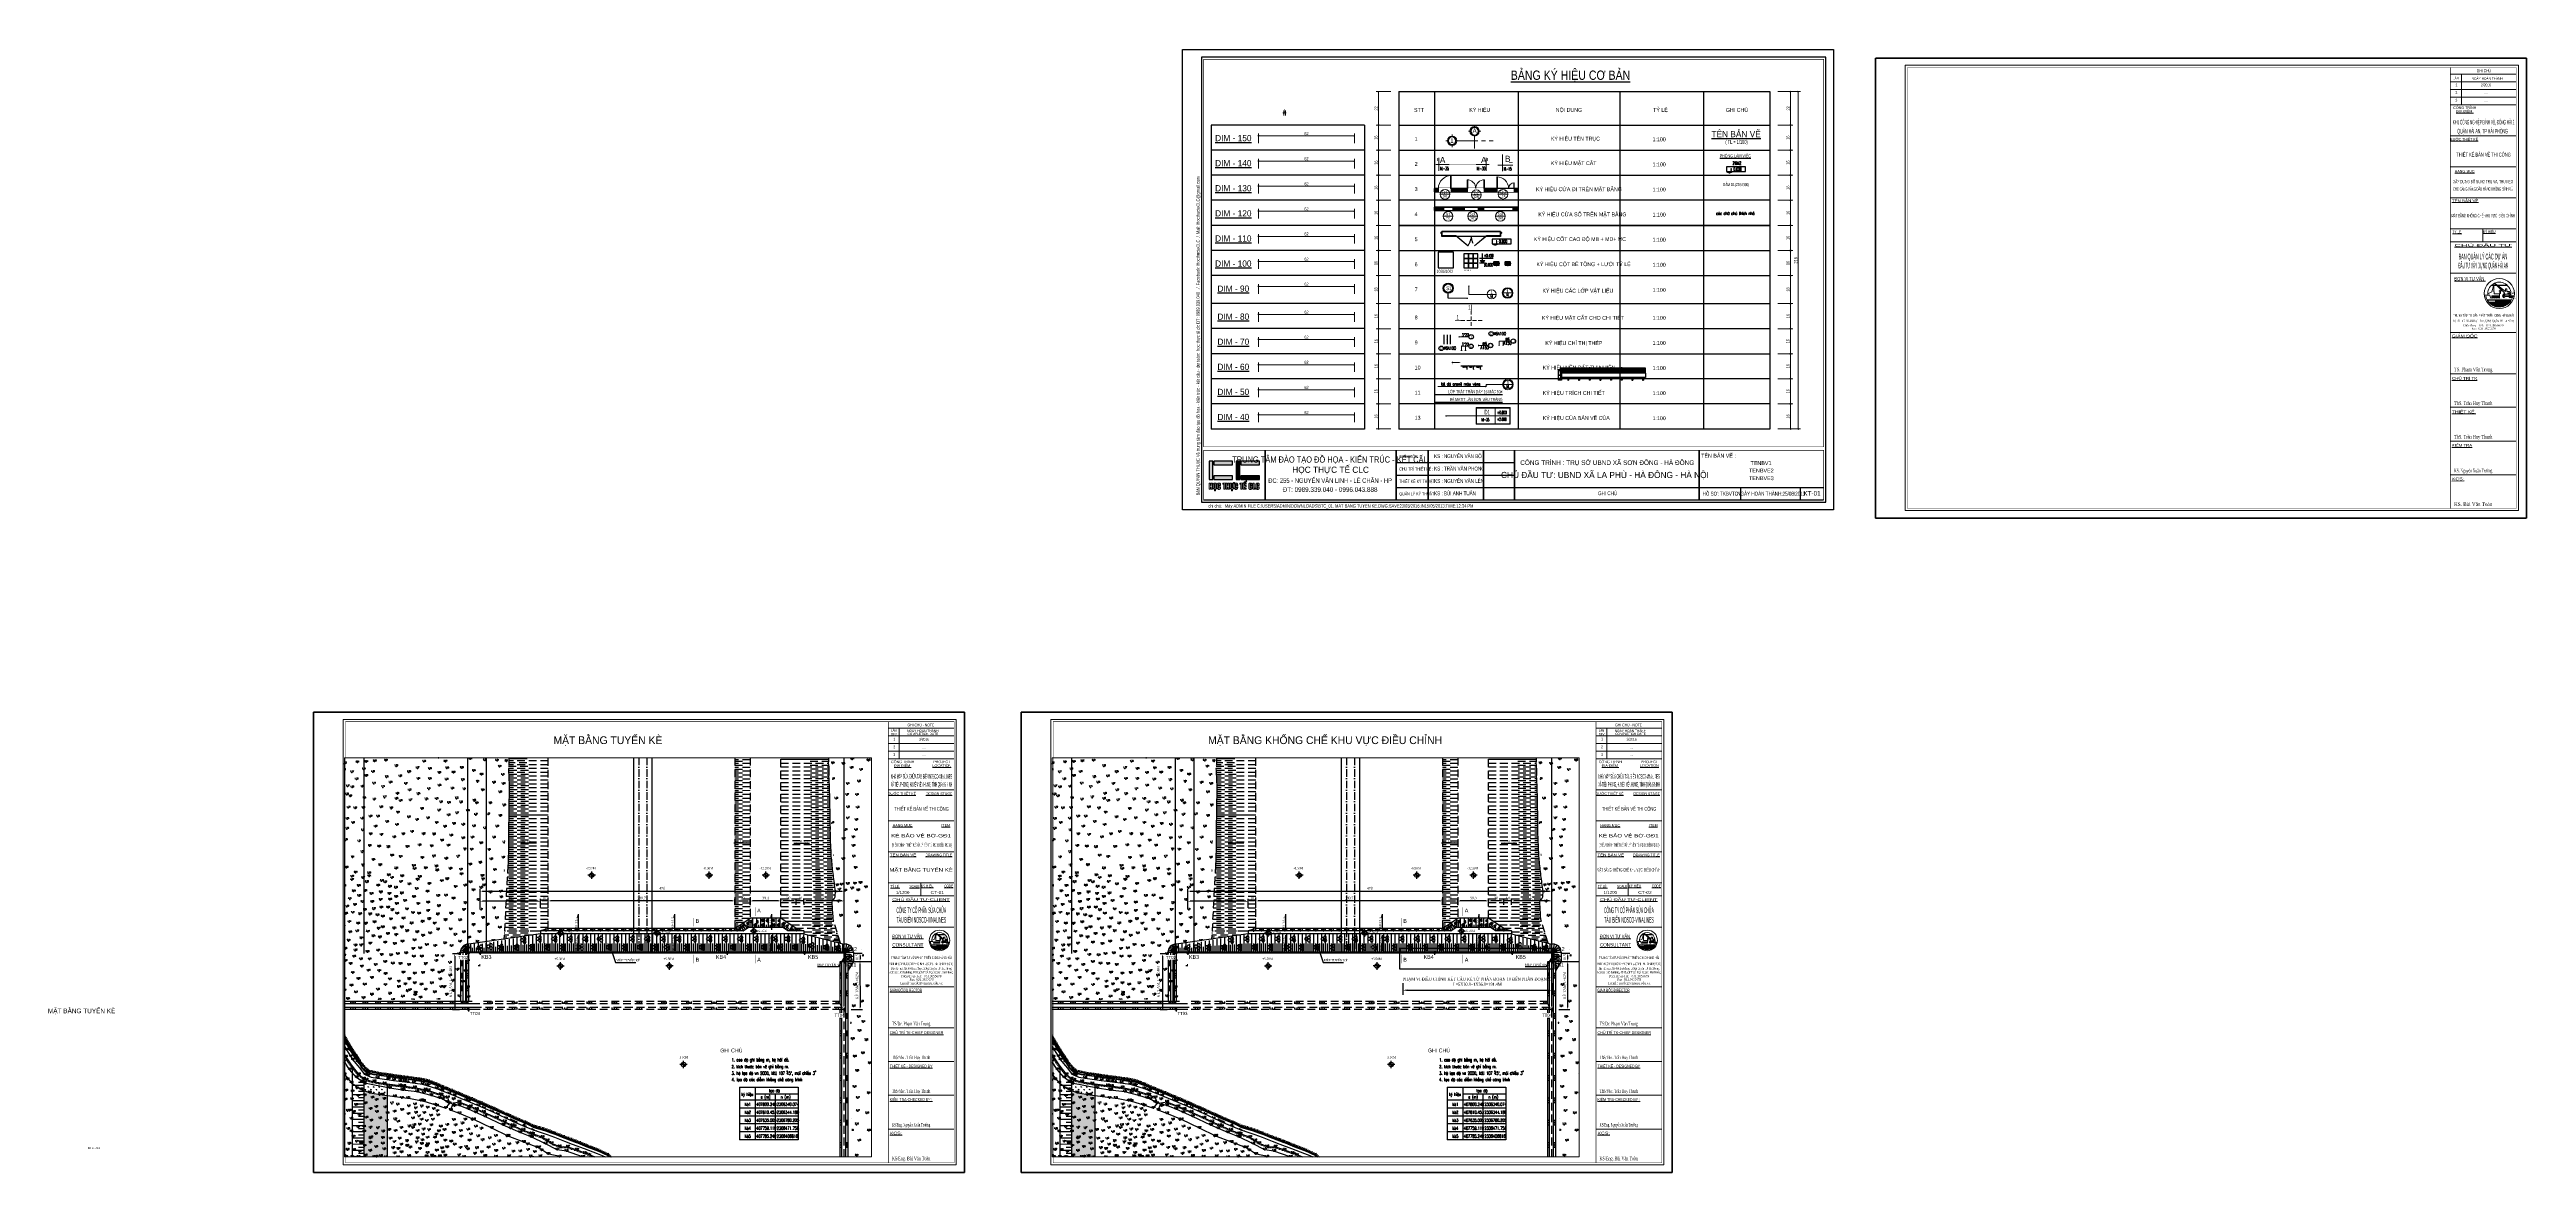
# Paper-space layout 'Layout2' of a CAD drawing. Header units: millimetres. Extents: x 444 to 2042, y 0 to 725.
# The model-space entities are those that its viewports show. They can reach past a viewport. Long polylines and large blocks are cut down to what shows.
import ezdxf
from ezdxf.enums import TextEntityAlignment as Align
from ezdxf.xclip import XClip

# ---------------------------------------------------------------- set-up
doc = ezdxf.new("R2010")
doc.units = ezdxf.units.MM
doc.header["$LTSCALE"] = 10
doc.header["$MEASUREMENT"] = 0
doc.header["$XCLIPFRAME"] = 0
for name, pattern in [('ACAD_ISO07W100', [3, 0, -3]), ('ACAD_ISO10W100', [18, 12, -3, 0, -3]), ('CENTER', [2, 1.25, -0.25, 0.25, -0.25]), ('HIDDEN', [0.375, 0.25, -0.125])]:
    doc.linetypes.add(name, pattern=pattern)
doc.layers.get('0').update_dxf_attribs({"linetype": 'CONTINUOUS'})
doc.layers.get('Defpoints').update_dxf_attribs({"linetype": 'CONTINUOUS'})
doc.layers.add('00 MV', color=3, linetype='CONTINUOUS', plot=False)
for name, color, linetype, lineweight in [('01 TEXT', 7, 'CONTINUOUS', 13), ('CAT', 1, 'CONTINUOUS', 40), ('CAT1', 2, 'CONTINUOUS', 40), ('CUA', 17, 'CONTINUOUS', 13), ('KHUAT', 254, 'HIDDEN', 15), ('KHUNG', 14, 'CONTINUOUS', 9), ('MANH', 8, 'CONTINUOUS', 15), ('MANH1', 251, 'CONTINUOUS', 13), ('net ve', 20, 'CONTINUOUS', 25), ('NOITHAT', 129, 'CONTINUOUS', 13), ('THAY1', 9, 'CONTINUOUS', 20), ('THEPDAI', 3, 'CONTINUOUS', 30), ('THEPDOC', 1, 'CONTINUOUS', 40), ('TRUC', 59, 'CENTER', 9)]:
    doc.layers.add(name, color=color, linetype=linetype, lineweight=lineweight)
for name, color, linetype in [('10', 3, 'CONTINUOUS'), ('Bao', 1, 'CONTINUOUS'), ('caodo', 7, 'CONTINUOUS'), ('co', 84, 'CONTINUOUS'), ('De', 5, 'CONTINUOUS'), ('DIM', 4, 'CONTINUOUS'), ('DLINE', 4, 'CONTINUOUS'), ('Hatch', 8, 'CONTINUOUS'), ('Heading', 6, 'CONTINUOUS'), ('Ke', 3, 'CONTINUOUS'), ('Main', 3, 'CONTINUOUS'), ('Material', 8, 'CONTINUOUS'), ('MD', 8, 'CONTINUOUS'), ('mois', 3, 'CONTINUOUS'), ('Net vang', 2, 'CONTINUOUS'), ('Other', 9, 'CONTINUOUS'), ('Proposed', 7, 'CONTINUOUS'), ('Section', 4, 'CONTINUOUS'), ('Structure', 2, 'CONTINUOUS'), ('text', 7, 'CONTINUOUS'), ('Text frame', 7, 'CONTINUOUS'), ('THAY', 9, 'CONTINUOUS'), ('w', 8, 'CONTINUOUS')]:
    doc.layers.add(name, color=color, linetype=linetype)
doc.styles.add('1', font='VHAVAN_2.TTF')
doc.styles.add('1-100a', font='VHAVANB_1.TTF', dxfattribs={"width": 0.85, "height": 200})
doc.styles.add('5', font='VHAVAN_2.TTF', dxfattribs={"height": 2})
doc.styles.add('Arch-Dim', font='hoatbif.shx', dxfattribs={"width": 0.65})
doc.styles.add('Bold', font='VHAVANB_1.TTF')
doc.styles.add('Dien', font='simplex.shx', dxfattribs={"width": 0.75})
doc.styles.add('DIM', font='ROMANS.SHX', dxfattribs={"width": 0.75})
doc.styles.add('ghi chu', font='vnsimli.shx', dxfattribs={"width": 0.8, "height": 60})
doc.styles.add('GHI_CHU', font='VHARIAL_0.TTF', dxfattribs={"width": 0.8})
doc.styles.add('Heading', font='VHVOGU_0.TTF')
doc.styles.add('khung ban ve - kien phat', font='VHBLACK_0.TTF', dxfattribs={"width": 0.6})
doc.styles.add('phuc', font='VnTime_0.TTF', dxfattribs={"width": 0.9})
doc.styles.add('ROMANS', font='vnsimli.shx', dxfattribs={"width": 0.6})
doc.styles.add('SIM', font='vnsimli.shx', dxfattribs={"width": 0.75})
doc.styles.add('T3', font='VHARIALN_0.TTF', dxfattribs={"width": 0.65})
doc.styles.add('TBV', font='VHHELS_0.TTF', dxfattribs={"width": 0.9, "height": 320})
doc.styles.add('TCK', font='VHAVANB_1.TTF', dxfattribs={"width": 0.85, "height": 200})
doc.styles.add('tenbv', font='VHHELS_0.TTF', dxfattribs={"height": 400})
doc.styles.add('text', font='vnsimli.shx', dxfattribs={"width": 0.7})
doc.styles.add('text1', font='VHHELS_0.TTF', dxfattribs={"width": 0.7, "height": 300})
doc.styles.add('text11', font='VHAVAN_2.TTF', dxfattribs={"width": 0.7, "height": 200})
doc.styles.add('TextH', font='vntimeh.shx', dxfattribs={"width": 0.75})
doc.styles.add('THUONG', font='vnsimli.shx', dxfattribs={"width": 0.65})
doc.styles.add('txt', font='romans.shx', dxfattribs={"height": 0.2})
doc.styles.add('TXTDIM', font='VNARIAL_1.TTF', dxfattribs={"width": 0.7})
doc.styles.add('VnAvantH', font='VHARIAL_0.TTF')
doc.dimstyles.new('D2', dxfattribs={"dimscale": 2, "dimtxt": 1.8, "dimasz": 1.5, "dimexe": 1.5, "dimexo": 2, "dimgap": 1, "dimtad": 1, "dimdec": 1, "dimdsep": 46, "dimtxsty": 'TextH', "dimcen": 2.5, "dimclrd": 4, "dimclre": 4, "dimclrt": 7, "dimadec": 1, "dimazin": 2, "dimtfac": 1, "dimtdec": 1, "dimtmove": 1, "dimatfit": 0, "dimfxl": 0.25, "dimtolj": 1, "dimtzin": 0, "dimlwd": -1, "dimlwe": -1, "dimarcsym": 0})
doc.dimstyles.new('D6.7', dxfattribs={"dimscale": 6.7, "dimtxt": 1.5, "dimasz": 2, "dimexe": 1.5, "dimexo": 0.5, "dimgap": 1, "dimtad": 1, "dimdec": 0, "dimdsep": 46, "dimtxsty": 'Dien', "dimcen": 1, "dimclrd": 256, "dimclre": 256, "dimclrt": 7, "dimaunit": 1, "dimadec": 3, "dimazin": 0, "dimtfac": 1, "dimtdec": 0, "dimtmove": 1, "dimatfit": 0, "dimfxl": 1, "dimtolj": 1, "dimtzin": 0, "dimlwe": -1, "dimarcsym": 0})
doc.dimstyles.new('LAYOUT', dxfattribs={"dimscale": 0, "dimtxt": 2, "dimasz": 0.3, "dimexe": 1.5, "dimexo": 0, "dimgap": 0.5, "dimtad": 1, "dimdec": 0, "dimzin": 12, "dimdsep": 46, "dimtxsty": 'TXTDIM', "dimblk": 'SLASH', "dimcen": 1.5, "dimclrd": 256, "dimclre": 256, "dimclrt": 2, "dimadec": 0, "dimazin": 0, "dimtfac": 1, "dimtdec": 0, "dimtix": 1, "dimtmove": 0, "dimatfit": 3, "dimldrblk": 'CLOSEDBLANK', "dimfxl": 2, "dimtolj": 1, "dimtzin": 0, "dimlwd": 9, "dimlwe": 9, "dimarcsym": 1})
pattern_1 = [(45, (1335.7816, 272.10703), (-0.2245064, 0.2245064), [])]
pattern_2 = [(21.91894, (409327.3768, 2306580.525), (1.960165, 4.599756), [0.9375, -6.133568]), (336.91894, (409327.377, 2306580.525), (1.960165, 4.599756), [0.9375, -4.0625]), (66.91894, (409327.377, 2306580.525), (-4.599756, 1.960165), [0.9375, -4.0625])]

# ---------------------------------------------------------------- blocks, each defined once
blk = doc.blocks.new('vongtrontruc')
at = {"layer": 'MANH', "ltscale": 0.01}
for p, q in [((-300, 0), (-400, 0)), ((0, 300), (0, 400)), ((300, 0), (400, 0)), ((0, -300), (0, -400))]:
    blk.add_line(p, q, dxfattribs=at)
at = {"layer": 'MANH'}
blk.add_circle((0, 0), 300, dxfattribs=at)
at = {"layer": 'THAY'}
blk.add_circle((0, 0), 240, dxfattribs=at)
blk = doc.blocks.new('matcat')
for points, const_width in [([(-1100, 0), (-232, 0)], 70), ([(-973, 430), (-973, 230)], 50)]:
    blk.add_lwpolyline(points, dxfattribs=dict(const_width=const_width))
blk.add_lwpolyline([(-900, -400), (-900, 434)])
at = {"layer": 'text', "style": 'text1'}
blk.add_attdef('dv', text='', height=400, dxfattribs=at).set_placement((-700, 300), align=Align.MIDDLE_LEFT)
at = {"layer": 'text', "linetype": 'ByBlock', "style": 'text', "width": 0.7}
blk.add_attdef('KT', text='', height=200, dxfattribs=at).set_placement((-800, -250), align=Align.MIDDLE_LEFT)
blk = doc.blocks.new('SLASH')
at = {"layer": 'DIM', "color": 16}
blk.add_line((-1.2, 0), (1.2, 0), dxfattribs=at)
at = {"layer": 'DIM', "color": 16, "linetype": 'Continuous'}
blk.add_line((-0.6, -0.6), (0.6, 0.6), dxfattribs=at)
blk = doc.blocks.new('*D136')
at = {"layer": 'Defpoints', "color": 0}
for p in [(1309.3, 675.9), (1301.3, 659.7), (1309.3, 659.7)]:
    blk.add_point(p, dxfattribs=at)
at = {"layer": 'DIM', "lineweight": 9}
for p, q in [((1309.3, 675.9), (1299.8, 675.9)), ((1301.3, 675.6), (1301.3, 660)), ((1309.3, 659.7), (1299.8, 659.7))]:
    blk.add_line(p, q, dxfattribs=at)
at = {"layer": 'DIM', "lineweight": 9, "xscale": 0.3, "yscale": 0.3, "zscale": 0.3}
for p, rotation in [((1301.3, 675.9), 90), ((1301.3, 659.7), 270)]:
    blk.add_blockref('SLASH', p, dxfattribs=dict(at, rotation=rotation))
at = {"layer": 'DIM', "color": 2, "insert": (1299.8, 667.8), "char_height": 2, "attachment_point": 5, "rotation": 90, "style": 'TXTDIM'}
blk.add_mtext('\\A1;16', dxfattribs=at)
blk = doc.blocks.new('_ClosedBlank')
at = {"color": 0, "linetype": 'ByBlock', "lineweight": -2}
for p, q in [((-1, 0.2), (0, 0)), ((-1, 0.2), (-1, -0.2)), ((0, 0), (-1, -0.2))]:
    blk.add_line(p, q, dxfattribs=at)
blk = doc.blocks.new('*D137')
at = {"layer": 'Defpoints', "color": 0}
for p in [(1309.3, 659.7), (1301.3, 643.6), (1309.3, 643.6)]:
    blk.add_point(p, dxfattribs=at)
at = {"layer": 'DIM', "lineweight": 9}
for p, q in [((1309.3, 659.7), (1299.8, 659.7)), ((1301.3, 659.4), (1301.3, 643.9)), ((1309.3, 643.6), (1299.8, 643.6))]:
    blk.add_line(p, q, dxfattribs=at)
at = {"layer": 'DIM', "lineweight": 9, "xscale": 0.3, "yscale": 0.3, "zscale": 0.3}
for p, rotation in [((1301.3, 659.7), 90), ((1301.3, 643.6), 270)]:
    blk.add_blockref('SLASH', p, dxfattribs=dict(at, rotation=rotation))
at = {"layer": 'DIM', "color": 2, "insert": (1299.8, 651.7), "char_height": 2, "attachment_point": 5, "rotation": 90, "style": 'TXTDIM'}
blk.add_mtext('\\A1;16', dxfattribs=at)
blk = doc.blocks.new('*D138')
at = {"layer": 'Defpoints', "color": 0}
for p in [(1309.3, 643.6), (1301.3, 627.4), (1309.3, 627.4)]:
    blk.add_point(p, dxfattribs=at)
at = {"layer": 'DIM', "lineweight": 9}
for p, q in [((1309.3, 643.6), (1299.8, 643.6)), ((1301.3, 643.3), (1301.3, 627.7)), ((1309.3, 627.4), (1299.8, 627.4))]:
    blk.add_line(p, q, dxfattribs=at)
at = {"layer": 'DIM', "lineweight": 9, "xscale": 0.3, "yscale": 0.3, "zscale": 0.3}
for p, rotation in [((1301.3, 643.6), 90), ((1301.3, 627.4), 270)]:
    blk.add_blockref('SLASH', p, dxfattribs=dict(at, rotation=rotation))
at = {"layer": 'DIM', "color": 2, "insert": (1299.8, 635.5), "char_height": 2, "attachment_point": 5, "rotation": 90, "style": 'TXTDIM'}
blk.add_mtext('\\A1;16', dxfattribs=at)
blk = doc.blocks.new('*D139')
at = {"layer": 'Defpoints', "color": 0}
for p in [(1309.3, 627.4), (1301.3, 611.2), (1309.3, 611.2)]:
    blk.add_point(p, dxfattribs=at)
at = {"layer": 'DIM', "lineweight": 9}
for p, q in [((1309.3, 627.4), (1299.8, 627.4)), ((1301.3, 627.1), (1301.3, 611.5)), ((1309.3, 611.2), (1299.8, 611.2))]:
    blk.add_line(p, q, dxfattribs=at)
at = {"layer": 'DIM', "lineweight": 9, "xscale": 0.3, "yscale": 0.3, "zscale": 0.3}
for p, rotation in [((1301.3, 627.4), 90), ((1301.3, 611.2), 270)]:
    blk.add_blockref('SLASH', p, dxfattribs=dict(at, rotation=rotation))
at = {"layer": 'DIM', "color": 2, "insert": (1299.8, 619.3), "char_height": 2, "attachment_point": 5, "rotation": 90, "style": 'TXTDIM'}
blk.add_mtext('\\A1;16', dxfattribs=at)
blk = doc.blocks.new('*D140')
at = {"layer": 'Defpoints', "color": 0}
for p in [(1309.3, 611.2), (1301.3, 595), (1309.3, 595)]:
    blk.add_point(p, dxfattribs=at)
at = {"layer": 'DIM', "lineweight": 9}
for p, q in [((1309.3, 611.2), (1299.8, 611.2)), ((1301.3, 610.9), (1301.3, 595.3)), ((1309.3, 595), (1299.8, 595))]:
    blk.add_line(p, q, dxfattribs=at)
at = {"layer": 'DIM', "lineweight": 9, "xscale": 0.3, "yscale": 0.3, "zscale": 0.3}
for p, rotation in [((1301.3, 611.2), 90), ((1301.3, 595), 270)]:
    blk.add_blockref('SLASH', p, dxfattribs=dict(at, rotation=rotation))
at = {"layer": 'DIM', "color": 2, "insert": (1299.8, 603.1), "char_height": 2, "attachment_point": 5, "rotation": 90, "style": 'TXTDIM'}
blk.add_mtext('\\A1;16', dxfattribs=at)
blk = doc.blocks.new('*D141')
at = {"layer": 'Defpoints', "color": 0}
for p in [(1309.3, 595), (1301.3, 578.8), (1309.3, 578.8)]:
    blk.add_point(p, dxfattribs=at)
at = {"layer": 'DIM', "lineweight": 9}
for p, q in [((1309.3, 595), (1299.8, 595)), ((1301.3, 594.7), (1301.3, 579.1)), ((1309.3, 578.8), (1299.8, 578.8))]:
    blk.add_line(p, q, dxfattribs=at)
at = {"layer": 'DIM', "lineweight": 9, "xscale": 0.3, "yscale": 0.3, "zscale": 0.3}
for p, rotation in [((1301.3, 595), 90), ((1301.3, 578.8), 270)]:
    blk.add_blockref('SLASH', p, dxfattribs=dict(at, rotation=rotation))
at = {"layer": 'DIM', "color": 2, "insert": (1299.8, 586.9), "char_height": 2, "attachment_point": 5, "rotation": 90, "style": 'TXTDIM'}
blk.add_mtext('\\A1;16', dxfattribs=at)
blk = doc.blocks.new('*D142')
at = {"layer": 'Defpoints', "color": 0}
for p in [(1309.3, 578.8), (1301.3, 560.7), (1309.3, 560.7)]:
    blk.add_point(p, dxfattribs=at)
at = {"layer": 'DIM', "lineweight": 9}
for p, q in [((1309.3, 578.8), (1299.8, 578.8)), ((1301.3, 578.5), (1301.3, 561)), ((1309.3, 560.7), (1299.8, 560.7))]:
    blk.add_line(p, q, dxfattribs=at)
at = {"layer": 'DIM', "lineweight": 9, "xscale": 0.3, "yscale": 0.3, "zscale": 0.3}
for p, rotation in [((1301.3, 578.8), 90), ((1301.3, 560.7), 270)]:
    blk.add_blockref('SLASH', p, dxfattribs=dict(at, rotation=rotation))
at = {"layer": 'DIM', "color": 2, "insert": (1299.8, 569.8), "char_height": 2, "attachment_point": 5, "rotation": 90, "style": 'TXTDIM'}
blk.add_mtext('\\A1;18', dxfattribs=at)
blk = doc.blocks.new('*D143')
at = {"layer": 'Defpoints', "color": 0}
for p in [(1309.3, 560.7), (1301.3, 544.5), (1309.3, 544.5)]:
    blk.add_point(p, dxfattribs=at)
at = {"layer": 'DIM', "lineweight": 9}
for p, q in [((1309.3, 560.7), (1299.8, 560.7)), ((1301.3, 560.4), (1301.3, 544.8)), ((1309.3, 544.5), (1299.8, 544.5))]:
    blk.add_line(p, q, dxfattribs=at)
at = {"layer": 'DIM', "lineweight": 9, "xscale": 0.3, "yscale": 0.3, "zscale": 0.3}
for p, rotation in [((1301.3, 560.7), 90), ((1301.3, 544.5), 270)]:
    blk.add_blockref('SLASH', p, dxfattribs=dict(at, rotation=rotation))
at = {"layer": 'DIM', "color": 2, "insert": (1299.8, 552.6), "char_height": 2, "attachment_point": 5, "rotation": 90, "style": 'TXTDIM'}
blk.add_mtext('\\A1;16', dxfattribs=at)
blk = doc.blocks.new('*D144')
at = {"layer": 'Defpoints', "color": 0}
for p in [(1309.3, 544.5), (1301.3, 528.3), (1309.3, 528.3)]:
    blk.add_point(p, dxfattribs=at)
at = {"layer": 'DIM', "lineweight": 9}
for p, q in [((1309.3, 544.5), (1299.8, 544.5)), ((1301.3, 544.2), (1301.3, 528.6)), ((1309.3, 528.3), (1299.8, 528.3))]:
    blk.add_line(p, q, dxfattribs=at)
at = {"layer": 'DIM', "lineweight": 9, "xscale": 0.3, "yscale": 0.3, "zscale": 0.3}
for p, rotation in [((1301.3, 544.5), 90), ((1301.3, 528.3), 270)]:
    blk.add_blockref('SLASH', p, dxfattribs=dict(at, rotation=rotation))
at = {"layer": 'DIM', "color": 2, "insert": (1299.8, 536.4), "char_height": 2, "attachment_point": 5, "rotation": 90, "style": 'TXTDIM'}
blk.add_mtext('\\A1;16', dxfattribs=at)
blk = doc.blocks.new('*D145')
at = {"layer": 'Defpoints', "color": 0}
for p in [(1309.3, 528.3), (1301.3, 512.2), (1309.3, 512.2)]:
    blk.add_point(p, dxfattribs=at)
at = {"layer": 'DIM', "lineweight": 9}
for p, q in [((1309.3, 528.3), (1299.8, 528.3)), ((1301.3, 528), (1301.3, 512.5)), ((1309.3, 512.2), (1299.8, 512.2))]:
    blk.add_line(p, q, dxfattribs=at)
at = {"layer": 'DIM', "lineweight": 9, "xscale": 0.3, "yscale": 0.3, "zscale": 0.3}
for p, rotation in [((1301.3, 528.3), 90), ((1301.3, 512.2), 270)]:
    blk.add_blockref('SLASH', p, dxfattribs=dict(at, rotation=rotation))
at = {"layer": 'DIM', "color": 2, "insert": (1299.8, 520.3), "char_height": 2, "attachment_point": 5, "rotation": 90, "style": 'TXTDIM'}
blk.add_mtext('\\A1;16', dxfattribs=at)
blk = doc.blocks.new('*D146')
at = {"layer": 'Defpoints', "color": 0}
for p in [(1301.3, 697.5), (1309.3, 697.5), (1309.3, 675.9)]:
    blk.add_point(p, dxfattribs=at)
at = {"layer": 'DIM', "lineweight": 9}
for p, q in [((1309.3, 697.5), (1299.8, 697.5)), ((1301.3, 676.2), (1301.3, 697.2)), ((1309.3, 675.9), (1299.8, 675.9))]:
    blk.add_line(p, q, dxfattribs=at)
at = {"layer": 'DIM', "lineweight": 9, "xscale": 0.3, "yscale": 0.3, "zscale": 0.3}
for p, rotation in [((1301.3, 697.5), 90), ((1301.3, 675.9), 270)]:
    blk.add_blockref('SLASH', p, dxfattribs=dict(at, rotation=rotation))
at = {"layer": 'DIM', "color": 2, "insert": (1299.8, 686.7), "char_height": 2, "attachment_point": 5, "rotation": 90, "style": 'TXTDIM'}
blk.add_mtext('\\A1;22', dxfattribs=at)
blk = doc.blocks.new('COT22X33')
at = {"layer": 'CAT1', "linetype": 'ByBlock'}
blk.add_hatch(color=256, dxfattribs=at).paths.add_polyline_path([(-165, 110), (-165, -110), (165, -110), (165, 110)])
blk.add_lwpolyline([(-165, -110), (165, -110), (165, 110), (-165, 110)], close=True, dxfattribs=at)
at = {"layer": 'TRUC', "ltscale": 10}
for p, q in [((-215, 0), (215, 0)), ((0, 160), (0, -160))]:
    blk.add_line(p, q, dxfattribs=at)
blk = doc.blocks.new('C22X33')
at = {"layer": 'Hatch', "linetype": 'ByBlock'}
h = blk.add_hatch(dxfattribs=at)
h.set_pattern_fill('BTCT', color=256, scale=50, style=0, pattern_type=2)
h.set_pattern_definition([(45, (-2086, -3051), (-13.25825, 13.25825), []), (45, (-2077, -3051), (-13.25825, 13.25825), []), (45, (-2046.004, -3040.447), (4e-15, 50), [4, -66.7107]), (135, (-2043.176, -3037.62), (-50, 4e-15), [4, -66.7107]), (270, (-2046.004, -3034.79), (50, -9e-15), [5.65685, -44.34315]), (180, (-2047.74, -3039.81), (-6e-15, -50), [6, -44]), (270, (-2053.74, -3039.81), (50, -9e-15), [6, -44]), (45, (-2053.74, -3045.81), (4e-15, 50), [8.4853, -62.2254]), (90, (-2066.243, -3036.353), (-50, 3e-15), [8.4, -41.6]), (180, (-2066.243, -3027.953), (-6e-15, -50), [8.4, -41.6]), (315, (-2074.643, -3027.953), (50, -1e-14), [11.8794, -58.8313]), (135, (-2073.36, -3045.343), (-50, 4e-15), [3.5, -67.2107]), (225, (-2075.833, -3042.87), (-8e-15, -50), [3.5, -67.2107]), (0, (-2078.31, -3045.343), (0, 50), [4.94975, -45.05025]), (0, (-2055.083, -3011.54), (0, 50), [6.875, -43.125]), (90, (-2048.21, -3011.54), (-50, 3e-15), [6.875, -43.125]), (225, (-2048.208, -3004.666), (-8e-15, -50), [9.7227, -60.98795]), (270, (-2060.865, -3010.545), (50, -9e-15), [6.25, -43.75]), (0, (-2060.865, -3016.795), (0, 50), [6.25, -43.75]), (135, (-2054.615, -3016.795), (-50, 4e-15), [8.83885, -61.87185]), (45, (-2057.685, -3008.62), (4e-15, 50), [4.25, -66.4607]), (135, (-2054.68, -3005.614), (-50, 4e-15), [4.25, -66.4607]), (270, (-2057.685, -3002.61), (50, -9e-15), [6.0104, -43.9896]), (135, (-2077.317, -3012.22), (-50, 4e-15), [7.07105, -63.6396]), (0, (-2082.317, -3012.22), (0, 50), [5, -45])])
h.paths.add_polyline_path([(-165, 110), (-165, -110), (165, -110), (165, 110)])
at = {"layer": 'CAT1', "linetype": 'ByBlock'}
blk.add_lwpolyline([(-165, -110), (165, -110), (165, 110), (-165, 110)], close=True, dxfattribs=at)
at = {"layer": 'TRUC', "ltscale": 10}
for p, q in [((-215, 0), (215, 0)), ((0, 160), (0, -160))]:
    blk.add_line(p, q, dxfattribs=at)
blk = doc.blocks.new('trich CT')
at = {"color": 250}
blk.add_line((-500, 0), (500, 0), dxfattribs=at)
blk.add_circle((0, 0), 500, dxfattribs=at)
at = {"layer": 'TRUC', "color": 250, "style": 'text1'}
blk.add_attdef('T', text='', height=350, dxfattribs=at).set_placement((0, 223), align=Align.MIDDLE_CENTER)
at = {"layer": 'TRUC', "color": 250, "linetype": 'ByBlock', "style": 'text', "width": 0.7}
blk.add_attdef('KT', text='', height=250, dxfattribs=at).set_placement((0, -217), align=Align.MIDDLE_CENTER)
blk = doc.blocks.new('Ghi chu vat lieu')
at = {"layer": 'Hatch'}
blk.add_circle((0, 700), 350, dxfattribs=at)
at = {"layer": 'THAY', "color": 250}
blk.add_line((0, 0), (0, 350), dxfattribs=at)
at = {"layer": 'THAY', "color": 0}
blk.add_circle((0, 700), 300, dxfattribs=at)
at = {"layer": 'text', "color": 250, "style": 'ghi chu', "width": 2.579892}
blk.add_attdef('TRUC', text='', height=300, dxfattribs=at).set_placement((-295, 550), (295, 550), align=Align.FIT)
blk = doc.blocks.new('dat')
at = {"layer": 'DIM'}
for p, q in [((405, 0), (0, -540)), ((0, 0), (540, -540)), ((600, 0), (195, -540)), ((210, 0), (750, -540)), ((810, 0), (405, -540)), ((405, 0), (945, -540))]:
    blk.add_line(p, q, dxfattribs=at)
blk.add_lwpolyline([(988, 0), (1732, 0), (1080, -108), (1539, -197), (1134, -255), (1485, -375), (1188, -402), (1431, -497), (1242, -524), (1404, -551), (1296, -708), (1350, -789), (1296, -897), (1377, -1140)], dxfattribs=at)
blk = doc.blocks.new('*U79')
at = {"layer": 'DIM'}
for p, q in [((-187, -292), (-213, -318)), ((13, -292), (-13, -318)), ((213, -292), (187, -318))]:
    blk.add_line(p, q, dxfattribs=at)
at = {"layer": 'THEPDAI', "ltscale": 1000}
for p, q in [((-200, 0), (-200, -610)), ((0, 0), (0, -610)), ((200, 0), (200, -610))]:
    blk.add_line(p, q, dxfattribs=at)
blk = doc.blocks.new('*D147')
at = {"layer": 'Defpoints', "color": 0}
for p in [(1309.3, 512.2), (1301.3, 496), (1309.3, 496)]:
    blk.add_point(p, dxfattribs=at)
at = {"layer": 'DIM', "lineweight": 9}
for p, q in [((1309.3, 512.2), (1299.8, 512.2)), ((1301.3, 511.9), (1301.3, 496.3)), ((1309.3, 496), (1299.8, 496))]:
    blk.add_line(p, q, dxfattribs=at)
at = {"layer": 'DIM', "lineweight": 9, "xscale": 0.3, "yscale": 0.3, "zscale": 0.3}
for p, rotation in [((1301.3, 512.2), 90), ((1301.3, 496), 270)]:
    blk.add_blockref('SLASH', p, dxfattribs=dict(at, rotation=rotation))
at = {"layer": 'DIM', "color": 2, "insert": (1299.8, 504.1), "char_height": 2, "attachment_point": 5, "rotation": 90, "style": 'TXTDIM'}
blk.add_mtext('\\A1;16', dxfattribs=at)
blk = doc.blocks.new('*U80')
at = {"layer": 'CAT'}
for p, q in [((-792, -220), (-792, 0)), ((408, -220), (408, 0))]:
    blk.add_line(p, q, dxfattribs=at)
at = {"color": 250, "linetype": 'ACAD_ISO07W100', "lineweight": 0, "ltscale": 2}
blk.add_wipeout([(-792, -240), (-792, 20), (408, 20), (408, -240)], dxfattribs=at)
at = {"layer": 'CUA', "ltscale": 100}
for p, q in [((-752, 652), (-752, 100)), ((-717, 100), (-717, 652)), ((333, 75), (333, 293)), ((368, 293), (368, 75))]:
    blk.add_line(p, q, dxfattribs=at)
for points in [[(-792, 0), (-792, 0), (-792, 0), (-792, -220), (-742, -220), (-742, -35), (-752, -35), (-752, 0), (-792, 0)], [(-752, 752), (-752, 652), (-740, 652), (-740, 662), (-730, 662), (-730, 652), (-717, 652), (-717, 752)], [(-730, 100), (-730, 90), (-740, 90), (-740, 100), (-752, 100), (-752, 0), (-717, 0), (-717, 100)], [(368, 368), (368, 293), (355, 293), (355, 303), (345, 303), (345, 293), (333, 293), (333, 368)], [(345, 75), (345, 65), (355, 65), (355, 75), (368, 75), (368, 0), (333, 0), (333, 75)], [(408, 0), (408, 0), (408, 0), (408, -220), (358, -220), (358, -35), (368, -35), (368, 0), (408, 0)]]:
    blk.add_lwpolyline(points, close=True, dxfattribs=at)
at = {"layer": 'MANH', "color": 250, "ltscale": 100}
blk.add_line((-752, 0), (368, 0), dxfattribs=at)
at = {"layer": 'MANH', "color": 8, "ltscale": 100}
for points in [[(-730, 662), (-740, 662), (-740, 90), (-730, 90)], [(345, 303), (355, 303), (355, 65), (345, 65)]]:
    blk.add_lwpolyline(points, close=True, dxfattribs=at)
at = {"layer": 'MANH', "color": 250, "ltscale": 10}
for centre, radius, start, end in [((-752, 0), 752, 0, 90), ((368, 0), 368, 90, 180)]:
    blk.add_arc(centre, radius, start, end, dxfattribs=at)
blk = doc.blocks.new('*U92')
at = {"color": 250, "linetype": 'ACAD_ISO07W100', "lineweight": 0, "ltscale": 5}
blk.add_wipeout([(-930, -20), (-930, 240), (0, 243), (0, -20)], dxfattribs=at)
at = {"layer": 'CAT', "linetype": 'ByBlock'}
for p, q in [((-930, 220), (-930, 0)), ((0, 220), (0, 0))]:
    blk.add_line(p, q, dxfattribs=at)
at = {"layer": 'CUA'}
for p, q in [((-930, 0), (-930, 220)), ((-70, 320), (-70, 950))]:
    blk.add_line(p, q, dxfattribs=at)
for points in [[(-930, 220), (-880, 220), (-880, 180), (-870, 180), (-870, 0), (-930, 0), (-930, 220)], [(0, 220), (-50, 220), (-50, 180), (-60, 180), (-60, 0), (0, 0), (0, 220)]]:
    blk.add_lwpolyline(points, dxfattribs=at)
for points in [[(-50, 950), (-50, 1050), (-90, 1050), (-90, 950)], [(-50, 220), (-50, 320), (-90, 320), (-90, 220)]]:
    blk.add_lwpolyline(points, close=True, dxfattribs=at)
at = {"layer": 'MANH', "color": 250}
blk.add_lwpolyline([(-50, 320), (-50, 950), (-90, 950), (-90, 320)], close=True, dxfattribs=at)
blk.add_arc((-50, 220), 830, 90, 180, dxfattribs=at)
blk = doc.blocks.new('*U81')
at = {"layer": 'CAT'}
for p, q in [((559, 40), (559, -180)), ((1759, 40), (1759, -180))]:
    blk.add_line(p, q, dxfattribs=at)
at = {"color": 250, "linetype": 'ACAD_ISO07W100', "lineweight": 0, "ltscale": 2}
blk.add_wipeout([(559, 60), (559, -200), (1759, -200), (1759, 60)], dxfattribs=at)
at = {"layer": 'CUA'}
for p, q in [((624, 140), (624, 497)), ((1694, 140), (1694, 497))]:
    blk.add_line(p, q, dxfattribs=at)
for points in [[(559, 40), (604, 40), (604, 0), (619, 0), (619, -180), (559, -180), (559, 40)], [(1759, 40), (1714, 40), (1714, 0), (1699, 0), (1699, -180), (1759, -180), (1759, 40)]]:
    blk.add_lwpolyline(points, dxfattribs=at)
for points in [[(604, 497), (604, 597), (644, 597), (644, 497)], [(604, 40), (604, 140), (644, 140), (644, 40)], [(1714, 497), (1714, 597), (1674, 597), (1674, 497)], [(1714, 40), (1714, 140), (1674, 140), (1674, 40)]]:
    blk.add_lwpolyline(points, close=True, dxfattribs=at)
at = {"layer": 'MANH', "color": 250}
blk.add_lwpolyline([(1714, 596, 0.4142136), (1159, 41, 0.4142136), (604, 596)], format="xyb", dxfattribs=at)
for points in [[(604, 140), (604, 497), (644, 497), (644, 140)], [(1714, 140), (1714, 497), (1674, 497), (1674, 140)]]:
    blk.add_lwpolyline(points, close=True, dxfattribs=at)
blk = doc.blocks.new('*U93')
at = {"color": 250, "linetype": 'ACAD_ISO07W100', "lineweight": 0}
blk.add_wipeout([(-895, 55), (-895, 315), (105, 315), (105, 55)], dxfattribs=at)
at = {"layer": 'CAT'}
for p, q in [((-895, 75), (-895, 295)), ((105, 75), (105, 295))]:
    blk.add_line(p, q, dxfattribs=at)
at = {"layer": 'CUA'}
for p, q in [((-835, 295), (45, 295)), ((-480, 95), (-745, 95)), ((-45, 95), (-280, 95))]:
    blk.add_line(p, q, dxfattribs=at)
for points in [[(-895, 295), (-835, 295), (-835, 295), (-835, 295), (-835, 115), (-845, 115), (-845, 75), (-895, 75), (-895, 295)], [(105, 295), (45, 295), (45, 295), (45, 295), (45, 115), (55, 115), (55, 75), (105, 75), (105, 295)]]:
    blk.add_lwpolyline(points, dxfattribs=at)
for points in [[(-845, 115), (-745, 115), (-745, 75), (-845, 75)], [(-380, 115), (-480, 115), (-480, 75), (-380, 75)], [(-280, 115), (-380, 115), (-380, 75), (-280, 75)], [(55, 115), (-45, 115), (-45, 75), (55, 75)]]:
    blk.add_lwpolyline(points, close=True, dxfattribs=at)
at = {"layer": 'MANH', "color": 250}
for points in [[(-480, 115), (-745, 115), (-745, 75), (-480, 75)], [(-45, 115), (-280, 115), (-280, 75), (-45, 75)]]:
    blk.add_lwpolyline(points, close=True, dxfattribs=at)
blk = doc.blocks.new('*U82')
at = {"layer": 'CAT'}
for p, q in [((-185, 104), (-185, -116)), ((515, 104), (515, -116))]:
    blk.add_line(p, q, dxfattribs=at)
at = {"color": 250, "linetype": 'ACAD_ISO07W100', "lineweight": 0, "ltscale": 50}
blk.add_wipeout([(-185, -136), (-185, 124), (515, 124), (515, -136)], dxfattribs=at)
at = {"layer": 'CUA'}
for p, q in [((-125, 104), (455, 104)), ((385, -96), (-55, -96))]:
    blk.add_line(p, q, dxfattribs=at)
for points in [[(-185, 104), (-125, 104), (-125, 104), (-125, 104), (-125, -76), (-135, -76), (-135, -116), (-185, -116), (-185, 104)], [(515, 104), (455, 104), (455, 104), (455, 104), (455, -76), (465, -76), (465, -116), (515, -116), (515, 104)]]:
    blk.add_lwpolyline(points, dxfattribs=at)
for points in [[(-135, -76), (-55, -76), (-55, -116), (-135, -116)], [(465, -76), (385, -76), (385, -116), (465, -116)]]:
    blk.add_lwpolyline(points, close=True, dxfattribs=at)
at = {"layer": 'Hatch'}
blk.add_lwpolyline([(385, -76), (-55, -76), (-55, -116), (385, -116)], close=True, dxfattribs=at)
blk = doc.blocks.new('*U83')
at = {"color": 250, "linetype": 'ACAD_ISO07W100', "lineweight": 0}
blk.add_wipeout([(0, 75), (2000, 75), (2000, -185), (0, -185)], dxfattribs=at)
at = {"layer": 'CAT'}
for p, q in [((0, 55), (0, -165)), ((2000, 55), (2000, -165))]:
    blk.add_line(p, q, dxfattribs=at)
at = {"layer": 'CUA'}
for p, q in [((603, 35), (130, 35)), ((1236, 35), (763, 35)), ((1870, 35), (1396, 35)), ((60, -165), (1940, -165))]:
    blk.add_line(p, q, dxfattribs=at)
for points in [[(0, -165), (60, -165), (60, -165), (60, -165), (60, 15), (50, 15), (50, 55), (0, 55), (0, -165)], [(2000, -165), (1940, -165), (1940, -165), (1940, -165), (1940, 15), (1950, 15), (1950, 55), (2000, 55), (2000, -165)]]:
    blk.add_lwpolyline(points, dxfattribs=at)
for points in [[(50, 15), (130, 15), (130, 55), (50, 55)], [(683, 15), (603, 15), (603, 55), (683, 55)], [(683, 15), (763, 15), (763, 55), (683, 55)], [(1316, 15), (1236, 15), (1236, 55), (1316, 55)], [(1316, 15), (1396, 15), (1396, 55), (1316, 55)], [(1950, 15), (1870, 15), (1870, 55), (1950, 55)]]:
    blk.add_lwpolyline(points, close=True, dxfattribs=at)
at = {"layer": 'Hatch'}
for points in [[(603, 15), (130, 15), (130, 55), (603, 55)], [(1236, 15), (763, 15), (763, 55), (1236, 55)], [(1870, 15), (1396, 15), (1396, 55), (1870, 55)]]:
    blk.add_lwpolyline(points, close=True, dxfattribs=at)
blk = doc.blocks.new('khcua')
at = {"layer": 'CUA'}
blk.add_line((-314, 0), (314, 0), dxfattribs=at)
blk.add_circle((0, 0), 314, dxfattribs=at)
at = {"layer": 'text', "linetype": 'ByBlock', "style": 'text', "width": 0.7}
blk.add_attdef('KT', text='', height=143, dxfattribs=at).set_placement((0, -124), align=Align.MIDDLE_CENTER)
at = {"layer": 'THAY', "style": 'text1'}
blk.add_attdef('T', text='', height=200, dxfattribs=at).set_placement((0, 127), align=Align.MIDDLE_CENTER)
blk = doc.blocks.new('COTMATCAT')
at = {"linetype": 'Continuous'}
blk.add_wipeout([(-189, 132), (-189, 432), (1011, 432), (1011, 132)], dxfattribs=at).dxf.layer = 'text'
at = {"layer": 'text', "linetype": 'Continuous'}
blk.add_lwpolyline([(-189, 132), (1011, 132), (1011, 432), (-189, 432)], close=True, dxfattribs=at)
at = {"layer": 'text', "linetype": 'Continuous', "ltscale": 500}
blk.add_lwpolyline([(0, 0, 0, 377, 0), (0, 75, 377, 377, 0)], format="xyseb", dxfattribs=at)
at = {"layer": 'text', "linetype": 'Continuous', "style": 'SIM', "width": 0.75}
blk.add_attdef('%%P0,000', text='', height=200, dxfattribs=at).set_placement((399, 282), align=Align.MIDDLE_CENTER)
blk = doc.blocks.new('kyhieucua')
at = {"layer": 'CUA', "color": 250}
for p, q in [((773181, -1295291), (774788, -1295291)), ((774087, -1294916), (774087, -1295666))]:
    blk.add_line(p, q, dxfattribs=at)
at = {"layer": 'CUA', "color": 7, "linetype": 'ByBlock'}
blk.add_lwpolyline([(773156, -1295691), (774813, -1295691), (774813, -1294891), (773156, -1294891)], close=True, dxfattribs=at)
at = {"layer": 'CUA', "color": 250}
blk.add_lwpolyline([(773181, -1295666), (774788, -1295666), (774788, -1294916), (773181, -1294916)], close=True, dxfattribs=at)
at = {"layer": 'text', "linetype": 'Continuous', "style": '1'}
blk.add_attdef('TENCUA', text='', height=220, dxfattribs=at).set_placement((773694, -1295106), align=Align.MIDDLE_CENTER)
at = {"layer": 'text', "linetype": 'Continuous', "style": 'ROMANS', "width": 0.6}
blk.add_attdef('TENBANVE', text='', height=150, dxfattribs=at).set_placement((773609, -1295474), align=Align.MIDDLE_CENTER)
for tag, p in [('COTTREN', (774174, -1295526)), ('COTDUOI', (774181, -1295198))]:
    blk.add_attdef(tag, p, '', height=150, dxfattribs=at)
blk = doc.blocks.new('*D148')
at = {"layer": 'Defpoints', "color": 0}
for p in [(1309.3, 496), (1301.3, 479.8), (1309.3, 479.8)]:
    blk.add_point(p, dxfattribs=at)
at = {"layer": 'DIM', "lineweight": 9}
for p, q in [((1309.3, 496), (1299.8, 496)), ((1301.3, 495.7), (1301.3, 480.1)), ((1309.3, 479.8), (1299.8, 479.8))]:
    blk.add_line(p, q, dxfattribs=at)
at = {"layer": 'DIM', "lineweight": 9, "xscale": 0.3, "yscale": 0.3, "zscale": 0.3}
for p, rotation in [((1301.3, 496), 90), ((1301.3, 479.8), 270)]:
    blk.add_blockref('SLASH', p, dxfattribs=dict(at, rotation=rotation))
at = {"layer": 'DIM', "color": 2, "insert": (1299.8, 487.9), "char_height": 2, "attachment_point": 5, "rotation": 90, "style": 'TXTDIM'}
blk.add_mtext('\\A1;16', dxfattribs=at)
blk = doc.blocks.new('matcat1')
blk.add_lwpolyline([(-300, 0), (659, 0)])
for points, const_width in [([(0, 700), (0, -400)], 70), ([(654, 150), (404, 150)], 50)]:
    blk.add_lwpolyline(points, dxfattribs=dict(const_width=const_width))
at = {"layer": 'TRUC', "style": 'text1'}
blk.add_attdef('dv', text='', height=400, dxfattribs=at).set_placement((170, 404), align=Align.MIDDLE_LEFT)
at = {"layer": 'TRUC', "linetype": 'ByBlock', "style": 'text', "width": 0.7}
blk.add_attdef('KT-01', text='', height=200, dxfattribs=at).set_placement((153, -244), align=Align.MIDDLE_LEFT)
blk = doc.blocks.new('t11')
at = {"layer": 'CUA', "color": 22, "const_width": 25}
blk.add_lwpolyline([(45, 107), (0, 0), (45, -107)], dxfattribs=at)
blk = doc.blocks.new('t2222222222')
at = {"layer": 'CUA', "color": 22, "const_width": 25}
blk.add_lwpolyline([(-50, 0), (50, 0)], dxfattribs=at)
blk = doc.blocks.new('*D149')
at = {"layer": 'Defpoints', "color": 0}
for p in [(1240.3, 682.1), (1241.3, 683.9), (1241.3, 682.1)]:
    blk.add_point(p, dxfattribs=at)
at = {"layer": 'DIM', "lineweight": 9}
for p, q in [((1240, 683.9), (1239.7, 683.9)), ((1240.3, 682.1), (1240.3, 685.4)), ((1240.3, 683.9), (1241.3, 683.9)), ((1241.3, 682.1), (1241.3, 685.4)), ((1241.6, 683.9), (1241.9, 683.9))]:
    blk.add_line(p, q, dxfattribs=at)
at = {"layer": 'DIM', "lineweight": 9, "xscale": 0.3, "yscale": 0.3, "zscale": 0.3}
blk.add_blockref('SLASH', (1240.3, 683.9), dxfattribs=at)
at = {"layer": 'DIM', "lineweight": 9, "xscale": 0.3, "yscale": 0.3, "zscale": 0.3, "rotation": 180}
blk.add_blockref('SLASH', (1241.3, 683.9), dxfattribs=at)
at = {"layer": 'DIM', "color": 2, "insert": (1240.8, 685.4), "char_height": 2, "attachment_point": 5, "style": 'TXTDIM'}
blk.add_mtext('\\A1;1', dxfattribs=at)
blk = doc.blocks.new('*U87')
at = {"layer": 'Hatch'}
for points in [[(-300, 300), (0, 300), (0, 600), (-300, 600)], [(-300, 0), (0, 0), (0, 300), (-300, 300)], [(-300, -300), (0, -300), (0, 0), (-300, 0)], [(0, 300), (300, 300), (300, 600), (0, 600)], [(0, 0), (300, 0), (300, 300), (0, 300)], [(0, -300), (300, -300), (300, 0), (0, 0)], [(300, 300), (600, 300), (600, 600), (300, 600)], [(300, 0), (600, 0), (600, 300), (300, 300)], [(300, -300), (600, -300), (600, 0), (300, 0)]]:
    blk.add_lwpolyline(points, close=True, dxfattribs=at)
at = {"layer": 'MANH'}
blk.add_lwpolyline([(-300, -300), (600, -300), (600, 600), (-300, 600)], close=True, dxfattribs=at)
at = {"layer": 'text', "style": 'T3', "width": 0.7}
blk.add_text('300x300', height=100, dxfattribs=at).set_placement((-79, -467), align=Align.MIDDLE_CENTER)
blk = doc.blocks.new('*U89')
at = {"layer": 'THAY', "color": 252}
blk.add_lwpolyline([(0, 0), (1000, 0), (1000, 1000), (0, 1000)], close=True, dxfattribs=at)
at = {"layer": 'text', "style": 'T3', "width": 0.7}
blk.add_text('1000x1000', height=200, dxfattribs=at).set_placement((437, -231), align=Align.MIDDLE_CENTER)
blk = doc.blocks.new('*U95')
at = {"layer": 'CAT'}
for p, q in [((60, 1843), (0, 1843)), ((60, -1950), (0, -1950))]:
    blk.add_line(p, q, dxfattribs=at)
at = {"layer": 'CAT', "linetype": 'Continuous', "ltscale": 100}
for p, q in [((110, 1843), (330, 1843)), ((110, -1950), (330, -1950))]:
    blk.add_line(p, q, dxfattribs=at)
for points in [[(60, 1843), (60, 1893), (110, 1893), (110, 1843)], [(60, -1950), (60, -2000), (110, -2000), (110, -1950)]]:
    blk.add_lwpolyline(points, dxfattribs=at)
at = {"layer": 'Hatch', "linetype": 'Continuous', "ltscale": 100}
blk.add_line((330, 1843), (330, -1950), dxfattribs=at)
at = {"layer": 'Hatch', "linetype": 'HIDDEN', "ltscale": 200}
for centre, start, end in [((280, 1047), 270, 306.56805), ((280, -1153), 53.43195, 90)]:
    blk.add_arc(centre, 1100, start, end, dxfattribs=at)
at = {"layer": 'KHUAT', "linetype": 'HIDDEN', "ltscale": 200, "const_width": 20}
blk.add_lwpolyline([(85, 1868), (85, -1987)], dxfattribs=at)
at = {"layer": 'NOITHAT'}
for points in [[(260, 1843), (280, 1843), (280, 947), (260, 947)], [(264, 936), (280, 947), (935, 164), (919, 152)], [(260, -1950), (280, -1950), (280, -1053), (260, -1053)], [(264, -1041), (280, -1053), (935, -269), (919, -257)]]:
    blk.add_lwpolyline(points, close=True, dxfattribs=at)
at = {"layer": 'THAY'}
blk.add_line((0, 1843), (0, -1950), dxfattribs=at)
blk = doc.blocks.new('KhungA3')
blk.add_wipeout([(140, 3560), (140, 28561), (40095, 28561), (40140, 28561), (40140, 3560), (40780, 3560), (40780, 29201), (-1220, 29201), (-1220, -500), (40780, -500), (40780, 3560)])
at = {"layer": 'CAT', "true_color": 0xe60000}
h = blk.add_hatch(color=1, dxfattribs=at)
h.paths.add_polyline_path([(2482, 2644), (2242, 2644), (2242, 1444), (2482, 1444)])
h.paths.add_polyline_path([(2542, 1684), (2542, 1444), (3742, 1444), (3742, 1684)])
at = {"layer": 'text', "true_color": 0xf0f000}
h = blk.add_hatch(color=2, dxfattribs=at)
h.paths.add_polyline_path([(3742, 2404), (3742, 2644), (2542, 2644), (2542, 2404)])
h.paths.add_polyline_path([(2002, 2404), (2002, 2644), (802, 2644), (802, 2404)])
h.paths.add_polyline_path([(802, 1684), (802, 1444), (2002, 1444), (2002, 1684)])
h.paths.add_polyline_path([(502, 1444), (742, 1444), (742, 2644), (502, 2644)])
for points in [[(502, 1444), (742, 1444), (742, 2644), (502, 2644), (502, 1444)], [(2002, 2404), (2002, 2644), (802, 2644), (802, 2404), (2002, 2404)], [(802, 1684), (802, 1444), (2002, 1444), (2002, 1684), (802, 1684)], [(2482, 2644), (2242, 2644), (2242, 1444), (2482, 1444), (2482, 2644)], [(3742, 2404), (3742, 2644), (2542, 2644), (2542, 2404), (3742, 2404)], [(2542, 1684), (2542, 1444), (3742, 1444), (3742, 1684), (2542, 1684)]]:
    blk.add_lwpolyline(points, close=True)
at = {"layer": 'CAT', "color": 250}
for p, q in [((4103, 3340), (4103, 140)), ((12562, 3340), (12562, 140)), ((14635, 3340), (14635, 140)), ((18200, 3340), (18200, 140)), ((20200, 3340), (20200, 140)), ((32116, 3340), (32116, 140))]:
    blk.add_line(p, q, dxfattribs=at)
at = {"layer": 'CAT', "color": 16, "const_width": 39.5}
for points in [[(40140, 3560), (140, 3560), (140, 28561), (40140, 28561)], [(140, 140), (40140, 140), (40140, 3340), (140, 3340)]]:
    blk.add_lwpolyline(points, close=True, dxfattribs=at)
at = {"layer": 'Defpoints', "color": 250}
blk.add_lwpolyline([(-1220, 29201), (40780, 29201), (40780, -500), (-1220, -500)], close=True, dxfattribs=at)
at = {"layer": 'DIM', "color": 250}
blk.add_line((140, 140), (40140, 140), dxfattribs=at)
at = {"layer": 'DIM', "color": 7, "lineweight": 0}
for p, q in [((587, 1219), (502, 1219)), ((502, 1219), (502, 819)), ((502, 819), (587, 819)), ((587, 1069), (587, 1219)), ((637, 1069), (587, 1069)), ((587, 819), (587, 989)), ((587, 989), (637, 989)), ((722, 1219), (637, 1219)), ((637, 1219), (637, 1069)), ((637, 989), (637, 819)), ((637, 819), (722, 819)), ((722, 819), (722, 1219)), ((761, 1130), (760, 1111)), ((760, 1111), (760, 928)), ((760, 928), (761, 921)), ((764, 1148), (761, 1130)), ((761, 921), (762, 902)), ((762, 902), (766, 885)), ((770, 1164), (764, 1148)), ((766, 885), (772, 870)), ((777, 1178), (770, 1164)), ((772, 870), (781, 856)), ((786, 1191), (777, 1178)), ((781, 856), (791, 844)), ((792, 1198), (786, 1191)), ((791, 844), (795, 839)), ((803, 1207), (792, 1198)), ((795, 839), (807, 830)), ((817, 1215), (803, 1207)), ((807, 830), (821, 822)), ((832, 1221), (817, 1215)), ((821, 822), (836, 817)), ((848, 1224), (832, 1221)), ((912, 781), (832, 781)), ((832, 781), (832, 722)), ((832, 722), (912, 722)), ((836, 817), (853, 814)), ((846, 1125), (849, 1142)), ((846, 1118), (846, 1125)), ((846, 920), (846, 1118)), ((848, 901), (846, 920)), ((866, 1226), (848, 1224)), ((852, 892), (848, 901)), ((849, 1142), (855, 1150)), ((864, 884), (852, 892)), ((853, 814), (871, 813)), ((855, 1150), (871, 1155)), ((871, 884), (864, 884)), ((871, 1226), (866, 1226)), ((889, 1225), (871, 1226)), ((871, 1155), (882, 1153)), ((885, 889), (871, 884)), ((871, 813), (879, 813)), ((879, 813), (896, 815)), ((882, 1153), (893, 1142)), ((892, 898), (885, 889)), ((905, 1222), (889, 1225)), ((895, 915), (892, 898)), ((893, 1142), (894, 1137)), ((894, 1137), (895, 1118)), ((895, 1118), (895, 920)), ((895, 920), (895, 915)), ((896, 815), (912, 819)), ((920, 1217), (905, 1222)), ((912, 819), (927, 825)), ((912, 722), (912, 781)), ((934, 1209), (920, 1217)), ((927, 825), (940, 834)), ((947, 1200), (934, 1209)), ((940, 834), (952, 844)), ((951, 1197), (947, 1200)), ((961, 1185), (951, 1197)), ((952, 844), (955, 848)), ((955, 848), (964, 861)), ((969, 1172), (961, 1185)), ((964, 861), (972, 876)), ((975, 1157), (969, 1172)), ((972, 876), (977, 892)), ((979, 1140), (975, 1157)), ((977, 892), (980, 909)), ((981, 1121), (979, 1140)), ((980, 909), (981, 928)), ((981, 1111), (981, 1121)), ((981, 928), (981, 1111)), ((1020, 1130), (1019, 1110)), ((1019, 1110), (1019, 928)), ((1019, 928), (1019, 921)), ((1019, 921), (1021, 902)), ((1023, 1147), (1020, 1130)), ((1021, 902), (1025, 885)), ((1028, 1164), (1023, 1147)), ((1025, 885), (1031, 870)), ((1035, 1178), (1028, 1164)), ((1031, 870), (1039, 856)), ((1044, 1191), (1035, 1178)), ((1039, 856), (1049, 844)), ((1050, 1197), (1044, 1191)), ((1049, 844), (1054, 839)), ((1062, 1207), (1050, 1197)), ((1054, 839), (1066, 830)), ((1075, 1215), (1062, 1207)), ((1066, 830), (1080, 822)), ((1090, 1220), (1075, 1215)), ((1080, 822), (1095, 817)), ((1107, 1224), (1090, 1220)), ((1095, 817), (1111, 814)), ((1105, 1125), (1108, 1142)), ((1105, 1118), (1105, 1125)), ((1105, 920), (1105, 1118)), ((1107, 901), (1105, 920)), ((1124, 1226), (1107, 1224)), ((1110, 892), (1107, 901)), ((1108, 1142), (1114, 1150)), ((1123, 884), (1110, 892)), ((1111, 814), (1129, 813)), ((1114, 1150), (1129, 1154)), ((1129, 884), (1123, 884)), ((1129, 1226), (1124, 1226)), ((1147, 1224), (1129, 1226)), ((1129, 1154), (1141, 1152)), ((1144, 889), (1129, 884)), ((1129, 813), (1137, 813)), ((1137, 813), (1155, 815)), ((1141, 1152), (1151, 1141)), ((1151, 898), (1144, 889)), ((1164, 1221), (1147, 1224)), ((1151, 1141), (1152, 1136)), ((1154, 915), (1151, 898)), ((1152, 1136), (1154, 1118)), ((1154, 1118), (1154, 1073)), ((1154, 1073), (1240, 1073)), ((1240, 979), (1154, 979)), ((1154, 979), (1154, 920)), ((1154, 920), (1154, 915)), ((1155, 815), (1170, 819)), ((1179, 1216), (1164, 1221)), ((1170, 819), (1185, 825)), ((1193, 1209), (1179, 1216)), ((1185, 825), (1198, 834)), ((1206, 1199), (1193, 1209)), ((1198, 834), (1210, 844)), ((1209, 1196), (1206, 1199)), ((1219, 1184), (1209, 1196)), ((1210, 844), (1213, 848)), ((1213, 848), (1223, 861)), ((1227, 1171), (1219, 1184)), ((1223, 861), (1230, 875)), ((1233, 1156), (1227, 1171)), ((1230, 875), (1235, 891)), ((1237, 1138), (1233, 1156)), ((1235, 891), (1238, 909)), ((1239, 1119), (1237, 1138)), ((1238, 909), (1240, 928)), ((1240, 1110), (1239, 1119)), ((1240, 1073), (1240, 1110)), ((1240, 928), (1240, 979)), ((1576, 1219), (1380, 1219)), ((1380, 1219), (1380, 1142)), ((1380, 1142), (1435, 1142)), ((1435, 1142), (1435, 819)), ((1435, 819), (1521, 819)), ((1521, 819), (1521, 1142)), ((1521, 1142), (1576, 1142)), ((1576, 1142), (1576, 1219)), ((1686, 1219), (1601, 1219)), ((1601, 1219), (1601, 819)), ((1601, 819), (1686, 819)), ((1686, 1069), (1686, 1219)), ((1735, 1069), (1686, 1069)), ((1686, 819), (1686, 989)), ((1686, 989), (1735, 989)), ((1821, 1219), (1735, 1219)), ((1735, 1219), (1735, 1069)), ((1735, 989), (1735, 819)), ((1735, 819), (1821, 819)), ((1821, 819), (1821, 1219)), ((1945, 1220), (1859, 1220)), ((1859, 1220), (1859, 928)), ((1859, 928), (1859, 921)), ((1859, 921), (1861, 902)), ((1861, 902), (1865, 885)), ((1865, 885), (1871, 870)), ((1871, 870), (1879, 856)), ((1879, 856), (1890, 844)), ((1890, 844), (1894, 839)), ((1894, 839), (1906, 830)), ((1906, 830), (1920, 822)), ((1920, 822), (1935, 817)), ((1935, 817), (1952, 814)), ((2009, 784), (1935, 784)), ((1935, 784), (1935, 725)), ((1935, 725), (2009, 725)), ((1945, 927), (1945, 1220)), ((1946, 907), (1945, 927)), ((1949, 897), (1946, 907)), ((1959, 888), (1949, 897)), ((1952, 814), (1969, 813)), ((1969, 887), (1959, 888)), ((1985, 891), (1969, 887)), ((1969, 813), (1978, 813)), ((1978, 813), (1995, 815)), ((1988, 895), (1985, 891)), ((1993, 907), (1988, 895)), ((1994, 927), (1993, 907)), ((1994, 1220), (1994, 927)), ((2068, 1219), (1994, 1220)), ((1995, 815), (2011, 819)), ((2009, 725), (2009, 784)), ((2011, 819), (2026, 825)), ((2026, 825), (2039, 834)), ((2039, 834), (2050, 844)), ((2050, 844), (2054, 848)), ((2054, 848), (2063, 861)), ((2063, 861), (2071, 876)), ((2140, 1264), (2068, 1264)), ((2068, 1264), (2068, 1219)), ((2071, 876), (2076, 892)), ((2076, 892), (2079, 909)), ((2079, 909), (2080, 928)), ((2080, 928), (2081, 1164)), ((2081, 1164), (2107, 1166)), ((2107, 1166), (2140, 1201)), ((2119, 1130), (2118, 1110)), ((2118, 1110), (2118, 928)), ((2118, 928), (2118, 921)), ((2118, 921), (2120, 902)), ((2122, 1147), (2119, 1130)), ((2120, 902), (2124, 885)), ((2127, 1164), (2122, 1147)), ((2124, 885), (2130, 870)), ((2134, 1178), (2127, 1164)), ((2130, 870), (2138, 856)), ((2143, 1191), (2134, 1178)), ((2138, 856), (2148, 844)), ((2140, 1201), (2140, 1264)), ((2149, 1197), (2143, 1191)), ((2148, 844), (2152, 839)), ((2161, 1207), (2149, 1197)), ((2152, 839), (2165, 830)), ((2174, 1215), (2161, 1207)), ((2165, 830), (2178, 822)), ((2189, 1220), (2174, 1215)), ((2178, 822), (2194, 817)), ((2206, 1224), (2189, 1220)), ((2194, 817), (2210, 814)), ((2203, 1118), (2204, 1125)), ((2203, 920), (2203, 1118)), ((2206, 901), (2203, 920)), ((2204, 1125), (2207, 1142)), ((2223, 1226), (2206, 1224)), ((2209, 892), (2206, 901)), ((2207, 1142), (2213, 1150)), ((2222, 884), (2209, 892)), ((2210, 814), (2228, 813)), ((2213, 1150), (2228, 1154)), ((2228, 884), (2222, 884)), ((2228, 1226), (2223, 1226)), ((2246, 1224), (2228, 1226)), ((2228, 1154), (2240, 1152)), ((2243, 889), (2228, 884)), ((2228, 813), (2236, 813)), ((2236, 813), (2253, 815)), ((2240, 1152), (2250, 1141)), ((2249, 898), (2243, 889)), ((2262, 1221), (2246, 1224)), ((2253, 915), (2249, 898)), ((2250, 1141), (2251, 1136)), ((2251, 1136), (2253, 1118)), ((2253, 1118), (2253, 1073)), ((2253, 1073), (2338, 1073)), ((2338, 979), (2253, 979)), ((2253, 979), (2253, 920)), ((2253, 920), (2253, 915)), ((2253, 815), (2269, 819)), ((2278, 1216), (2262, 1221)), ((2269, 819), (2284, 825)), ((2292, 1209), (2278, 1216)), ((2284, 825), (2297, 834)), ((2304, 1199), (2292, 1209)), ((2297, 834), (2309, 844)), ((2308, 1196), (2304, 1199)), ((2318, 1184), (2308, 1196)), ((2309, 844), (2312, 848)), ((2312, 848), (2321, 861)), ((2326, 1171), (2318, 1184)), ((2321, 861), (2329, 875)), ((2332, 1156), (2326, 1171)), ((2329, 875), (2334, 891)), ((2336, 1138), (2332, 1156)), ((2334, 891), (2337, 909)), ((2338, 1119), (2336, 1138)), ((2337, 909), (2338, 928)), ((2338, 1110), (2338, 1119)), ((2338, 1073), (2338, 1110)), ((2338, 928), (2338, 979)), ((2675, 1219), (2479, 1219)), ((2479, 1219), (2479, 1142)), ((2479, 1142), (2534, 1142)), ((2534, 1142), (2534, 819)), ((2534, 819), (2620, 819)), ((2620, 819), (2620, 1142)), ((2620, 1142), (2675, 1142)), ((2675, 1142), (2675, 1219)), ((2890, 1220), (2699, 1220)), ((2699, 1220), (2699, 819)), ((2699, 819), (2894, 819)), ((2766, 1312), (2728, 1243)), ((2728, 1243), (2773, 1243)), ((2832, 1312), (2766, 1312)), ((2773, 1243), (2797, 1282)), ((2785, 1062), (2785, 1142)), ((2785, 1142), (2890, 1142)), ((2877, 1062), (2785, 1062)), ((2785, 896), (2785, 985)), ((2785, 985), (2877, 985)), ((2894, 896), (2785, 896)), ((2797, 1282), (2817, 1243)), ((2817, 1243), (2865, 1243)), ((2865, 1243), (2832, 1312)), ((2873, 1373), (2853, 1312)), ((2853, 1312), (2893, 1312)), ((2938, 1373), (2873, 1373)), ((2877, 985), (2877, 1062)), ((2890, 1142), (2890, 1220)), ((2893, 1312), (2938, 1373)), ((2894, 819), (2894, 896)), ((3049, 1130), (3048, 1110)), ((3048, 1110), (3048, 928)), ((3048, 928), (3048, 921)), ((3048, 921), (3050, 902)), ((3052, 1147), (3049, 1130)), ((3050, 902), (3054, 885)), ((3057, 1164), (3052, 1147)), ((3054, 885), (3060, 870)), ((3064, 1178), (3057, 1164)), ((3060, 870), (3068, 856)), ((3074, 1191), (3064, 1178)), ((3068, 856), (3079, 844)), ((3079, 1197), (3074, 1191)), ((3091, 1207), (3079, 1197)), ((3079, 844), (3083, 839)), ((3083, 839), (3095, 830)), ((3105, 1215), (3091, 1207)), ((3095, 830), (3109, 822)), ((3120, 1220), (3105, 1215)), ((3109, 822), (3124, 817)), ((3136, 1224), (3120, 1220)), ((3124, 817), (3141, 814)), ((3134, 1125), (3137, 1142)), ((3134, 1118), (3134, 1125)), ((3134, 920), (3134, 1118)), ((3136, 901), (3134, 920)), ((3154, 1226), (3136, 1224)), ((3140, 892), (3136, 901)), ((3137, 1142), (3143, 1150)), ((3152, 884), (3140, 892)), ((3141, 814), (3159, 813)), ((3143, 1150), (3159, 1154)), ((3159, 884), (3152, 884)), ((3159, 1226), (3154, 1226)), ((3177, 1224), (3159, 1226)), ((3159, 1154), (3170, 1152)), ((3173, 889), (3159, 884)), ((3159, 813), (3166, 813)), ((3166, 813), (3184, 815)), ((3170, 1152), (3180, 1141)), ((3180, 898), (3173, 889)), ((3193, 1221), (3177, 1224)), ((3180, 1141), (3182, 1136)), ((3183, 915), (3180, 898)), ((3182, 1136), (3183, 1118)), ((3183, 1118), (3183, 1073)), ((3183, 1073), (3269, 1073)), ((3269, 979), (3183, 979)), ((3183, 979), (3183, 920)), ((3183, 920), (3183, 915)), ((3184, 815), (3200, 819)), ((3208, 1216), (3193, 1221)), ((3200, 819), (3214, 825)), ((3222, 1209), (3208, 1216)), ((3214, 825), (3227, 834)), ((3235, 1199), (3222, 1209)), ((3227, 834), (3239, 844)), ((3239, 1196), (3235, 1199)), ((3249, 1184), (3239, 1196)), ((3239, 844), (3242, 848)), ((3242, 848), (3252, 861)), ((3257, 1171), (3249, 1184)), ((3252, 861), (3259, 875)), ((3263, 1156), (3257, 1171)), ((3259, 875), (3265, 891)), ((3267, 1138), (3263, 1156)), ((3265, 891), (3268, 909)), ((3269, 1119), (3267, 1138)), ((3268, 909), (3269, 928)), ((3269, 1110), (3269, 1119)), ((3269, 1073), (3269, 1110)), ((3269, 928), (3269, 979)), ((3393, 1219), (3307, 1219)), ((3307, 1219), (3307, 819)), ((3307, 819), (3486, 819)), ((3393, 896), (3393, 1219)), ((3486, 896), (3393, 896)), ((3486, 819), (3486, 896)), ((3515, 1130), (3514, 1110)), ((3514, 1110), (3514, 928)), ((3514, 928), (3514, 921)), ((3514, 921), (3515, 902)), ((3518, 1147), (3515, 1130)), ((3515, 902), (3519, 885)), ((3523, 1164), (3518, 1147)), ((3519, 885), (3526, 870)), ((3530, 1178), (3523, 1164)), ((3526, 870), (3534, 856)), ((3539, 1191), (3530, 1178)), ((3534, 856), (3544, 844)), ((3545, 1197), (3539, 1191)), ((3544, 844), (3548, 839)), ((3557, 1207), (3545, 1197)), ((3548, 839), (3560, 830)), ((3570, 1215), (3557, 1207)), ((3560, 830), (3574, 822)), ((3585, 1220), (3570, 1215)), ((3574, 822), (3589, 817)), ((3601, 1224), (3585, 1220)), ((3589, 817), (3606, 814)), ((3599, 1125), (3602, 1142)), ((3599, 1118), (3599, 1125)), ((3599, 920), (3599, 1118)), ((3601, 901), (3599, 920)), ((3619, 1226), (3601, 1224)), ((3605, 892), (3601, 901)), ((3602, 1142), (3609, 1150)), ((3617, 884), (3605, 892)), ((3606, 814), (3624, 813)), ((3609, 1150), (3624, 1154)), ((3624, 884), (3617, 884)), ((3624, 1226), (3619, 1226)), ((3642, 1224), (3624, 1226)), ((3624, 1154), (3635, 1152)), ((3639, 889), (3624, 884)), ((3624, 813), (3632, 813)), ((3632, 813), (3649, 815)), ((3635, 1152), (3646, 1141)), ((3645, 898), (3639, 889)), ((3658, 1221), (3642, 1224)), ((3648, 915), (3645, 898)), ((3646, 1141), (3647, 1136)), ((3647, 1136), (3648, 1118)), ((3648, 1118), (3648, 1073)), ((3648, 1073), (3734, 1073)), ((3734, 979), (3648, 979)), ((3648, 979), (3648, 920)), ((3648, 920), (3648, 915)), ((3649, 815), (3665, 819)), ((3673, 1216), (3658, 1221)), ((3665, 819), (3679, 825)), ((3687, 1209), (3673, 1216)), ((3679, 825), (3693, 834)), ((3700, 1199), (3687, 1209)), ((3693, 834), (3704, 844)), ((3704, 1196), (3700, 1199)), ((3714, 1184), (3704, 1196)), ((3704, 844), (3708, 848)), ((3708, 848), (3717, 861)), ((3722, 1171), (3714, 1184)), ((3717, 861), (3725, 875)), ((3728, 1156), (3722, 1171)), ((3725, 875), (3730, 891)), ((3732, 1138), (3728, 1156)), ((3730, 891), (3733, 909)), ((3734, 1119), (3732, 1138)), ((3733, 909), (3734, 928)), ((3734, 1110), (3734, 1119)), ((3734, 1073), (3734, 1110)), ((3734, 928), (3734, 979))]:
    blk.add_line(p, q, dxfattribs=at)
at = {"layer": 'DIM', "color": 250}
for points in [[(502, 1444), (742, 1444), (742, 2644), (502, 2644), (502, 1444)], [(2002, 2404), (2002, 2644), (802, 2644), (802, 2404), (2002, 2404)]]:
    blk.add_lwpolyline(points, close=True, dxfattribs=at)
at = {"layer": 'text', "color": 250}
blk.add_lwpolyline([(0, 28701), (0, 0), (40280, 0), (40280, 28701)], close=True, dxfattribs=at)
at = {"layer": 'THAY', "color": 250}
for p, q in [((12562, 2540), (20200, 2540)), ((12562, 1740), (20200, 1740)), ((12562, 940), (40140, 940)), ((34791, 940), (34791, 140)), ((38640, 940), (38640, 140))]:
    blk.add_line(p, q, dxfattribs=at)
at = {"layer": 'text', "color": 250, "style": 'Arch-Dim', "width": 0.7}
blk.add_text('B¶N QUYÒN THUéC VÒ trung t©m ®µo t¹o ®å häa - kiÕn tróc - kÕt cÊu - dù to¸n:  häc thùc tÕ clc DT: 0989.339.040  ./. Facebook: HocthucteCLC ./. Mail: HocthucteCLC@gmail.com', height=220, rotation=90, dxfattribs=at).set_placement((-111, 438))
at = {"layer": 'text', "color": 7, "style": 'tenbv', "width": 0.75}
blk.add_text('trung t©m ®µo t¹o ®å häa - kiÕn tróc - kÕt cÊu', height=400, dxfattribs=at).set_placement((8333, 2543), align=Align.CENTER)
at = {"layer": 'text', "color": 250, "style": 'text11'}
for s, height, width, p in [('®c: 255 - nguyÔn v¨n linh - lª ch©n - hp', 300, 0.75, (8301, 1235)), ('®t: 0989.339.040 - 0996.043.888', 300, 0.85, (8301, 654)), ('hå s¬: tkbvtc', 250, 0.7, (33476, 415)), ('Ngµy hoµn thµnh:25/08/2013', 250, 0.7, (36767, 415))]:
    blk.add_text(s, height=height, dxfattribs=dict(at, width=width)).set_placement(p, align=Align.CENTER)
at = {"layer": 'text', "color": 7, "style": 'tenbv'}
blk.add_text('häc thùc tÕ clc', height=400, dxfattribs=at).set_placement((8333, 1884), align=Align.CENTER)
at = {"layer": 'text', "color": 250, "width": 0.7}
for s, height, style, p in [('gi¸m ®èc :', 200, 'text11', (12763, 2833)), ('chñ tr× thiÕt kÕ :', 200, 'text11', (12763, 2033)), ('ks : nguyÔn v¨n bé', 250, 'text11', (15013, 2833)), ('ks : TrÇn v¨n phong', 250, 'text11', (15013, 2033)), ('thiÕt kÕ kü thuËt :', 200, 'text11', (12763, 1233)), ('qu¶n lý kü thuËt:', 200, 'text11', (12763, 434)), ('ks : nguyÔn v¨n lªn', 250, 'text11', (15013, 1233)), ('ks : bïi anh tuÊn', 250, 'text11', (15013, 434)), ('chi chó:', 220, 'Arch-Dim', (444, -360))]:
    blk.add_text(s, height=height, dxfattribs=dict(at, style=style)).set_placement(p)
at = {"layer": 'text', "color": 7, "style": 'tenbv'}
for s, height, p in [('chñ ®Çu t\xad: ubnd x· la phï - hµ ®«ng - hµ néi  ', 400, (26183, 1762)), ('c«ng tr×nh : trô së ubnd x· s¬n ®«ng - hµ ®«ng', 300, (26183, 2553))]:
    blk.add_text(s, height=height, dxfattribs=at).set_placement(p, align=Align.MIDDLE)
at = {"layer": 'text', "color": 250, "style": 'text11'}
blk.add_text('tªn b¶n vÏ :', height=250, dxfattribs=at).set_placement((32241, 2865))
at = {"layer": 'text', "color": 250, "style": 'VnAvantH'}
for tag, p in [('TENBVE2', (36130, 1905)), ('TENBVE3', (36130, 1411)), ('TENBV1', (36103, 2390))]:
    blk.add_attdef(tag, text='', height=250, dxfattribs=at).set_placement(p, align=Align.CENTER)
at = {"layer": 'text', "color": 250}
for tag, height, style, width, p in [('GHICHU1', 250, 'text11', 0.7, (26205, 442)), ('01', 300, 'VnAvantH', 0.85, (39795, 405))]:
    blk.add_attdef(tag, text='', height=height, dxfattribs=dict(at, style=style, width=width)).set_placement(p, align=Align.CENTER)
at = {"layer": 'text', "color": 7, "style": 'VnAvantH', "width": 0.85}
blk.add_attdef('KT-01', text='', height=300, dxfattribs=at).set_placement((39395, 409), align=Align.CENTER)
at = {"layer": 'text', "color": 250, "style": 'Arch-Dim', "width": 0.7}
blk.add_attdef('GHICHU', (1514, -360), '', height=220, dxfattribs=at)
blk = doc.blocks.new('*D150')
at = {"layer": 'Defpoints', "color": 0}
for p in [(1559.1, 675.9), (1559.1, 659.7), (1567.2, 659.7)]:
    blk.add_point(p, dxfattribs=at)
at = {"layer": 'DIM', "lineweight": 9}
for p, q in [((1559.1, 675.9), (1568.7, 675.9)), ((1567.2, 675.6), (1567.2, 660)), ((1559.1, 659.7), (1568.7, 659.7))]:
    blk.add_line(p, q, dxfattribs=at)
at = {"layer": 'DIM', "lineweight": 9, "xscale": 0.3, "yscale": 0.3, "zscale": 0.3}
for p, rotation in [((1567.2, 675.9), 90), ((1567.2, 659.7), 270)]:
    blk.add_blockref('SLASH', p, dxfattribs=dict(at, rotation=rotation))
at = {"layer": 'DIM', "color": 2, "insert": (1565.6, 667.8), "char_height": 2, "attachment_point": 5, "rotation": 90, "style": 'TXTDIM'}
blk.add_mtext('\\A1;16', dxfattribs=at)
blk = doc.blocks.new('*D151')
at = {"layer": 'Defpoints', "color": 0}
for p in [(1559.1, 659.7), (1559.1, 643.6), (1567.2, 643.6)]:
    blk.add_point(p, dxfattribs=at)
at = {"layer": 'DIM', "lineweight": 9}
for p, q in [((1559.1, 659.7), (1568.7, 659.7)), ((1567.2, 659.4), (1567.2, 643.9)), ((1559.1, 643.6), (1568.7, 643.6))]:
    blk.add_line(p, q, dxfattribs=at)
at = {"layer": 'DIM', "lineweight": 9, "xscale": 0.3, "yscale": 0.3, "zscale": 0.3}
for p, rotation in [((1567.2, 659.7), 90), ((1567.2, 643.6), 270)]:
    blk.add_blockref('SLASH', p, dxfattribs=dict(at, rotation=rotation))
at = {"layer": 'DIM', "color": 2, "insert": (1565.6, 651.7), "char_height": 2, "attachment_point": 5, "rotation": 90, "style": 'TXTDIM'}
blk.add_mtext('\\A1;16', dxfattribs=at)
blk = doc.blocks.new('*D152')
at = {"layer": 'Defpoints', "color": 0}
for p in [(1559.1, 643.6), (1559.1, 627.4), (1567.2, 627.4)]:
    blk.add_point(p, dxfattribs=at)
at = {"layer": 'DIM', "lineweight": 9}
for p, q in [((1559.1, 643.6), (1568.7, 643.6)), ((1567.2, 643.3), (1567.2, 627.7)), ((1559.1, 627.4), (1568.7, 627.4))]:
    blk.add_line(p, q, dxfattribs=at)
at = {"layer": 'DIM', "lineweight": 9, "xscale": 0.3, "yscale": 0.3, "zscale": 0.3}
for p, rotation in [((1567.2, 643.6), 90), ((1567.2, 627.4), 270)]:
    blk.add_blockref('SLASH', p, dxfattribs=dict(at, rotation=rotation))
at = {"layer": 'DIM', "color": 2, "insert": (1565.6, 635.5), "char_height": 2, "attachment_point": 5, "rotation": 90, "style": 'TXTDIM'}
blk.add_mtext('\\A1;16', dxfattribs=at)
blk = doc.blocks.new('*D153')
at = {"layer": 'Defpoints', "color": 0}
for p in [(1559.1, 627.4), (1559.1, 611.2), (1567.2, 611.2)]:
    blk.add_point(p, dxfattribs=at)
at = {"layer": 'DIM', "lineweight": 9}
for p, q in [((1559.1, 627.4), (1568.7, 627.4)), ((1567.2, 627.1), (1567.2, 611.5)), ((1559.1, 611.2), (1568.7, 611.2))]:
    blk.add_line(p, q, dxfattribs=at)
at = {"layer": 'DIM', "lineweight": 9, "xscale": 0.3, "yscale": 0.3, "zscale": 0.3}
for p, rotation in [((1567.2, 627.4), 90), ((1567.2, 611.2), 270)]:
    blk.add_blockref('SLASH', p, dxfattribs=dict(at, rotation=rotation))
at = {"layer": 'DIM', "color": 2, "insert": (1565.6, 619.3), "char_height": 2, "attachment_point": 5, "rotation": 90, "style": 'TXTDIM'}
blk.add_mtext('\\A1;16', dxfattribs=at)
blk = doc.blocks.new('*D154')
at = {"layer": 'Defpoints', "color": 0}
for p in [(1559.1, 611.2), (1559.1, 595), (1567.2, 595)]:
    blk.add_point(p, dxfattribs=at)
at = {"layer": 'DIM', "lineweight": 9}
for p, q in [((1559.1, 611.2), (1568.7, 611.2)), ((1567.2, 610.9), (1567.2, 595.3)), ((1559.1, 595), (1568.7, 595))]:
    blk.add_line(p, q, dxfattribs=at)
at = {"layer": 'DIM', "lineweight": 9, "xscale": 0.3, "yscale": 0.3, "zscale": 0.3}
for p, rotation in [((1567.2, 611.2), 90), ((1567.2, 595), 270)]:
    blk.add_blockref('SLASH', p, dxfattribs=dict(at, rotation=rotation))
at = {"layer": 'DIM', "color": 2, "insert": (1565.6, 603.1), "char_height": 2, "attachment_point": 5, "rotation": 90, "style": 'TXTDIM'}
blk.add_mtext('\\A1;16', dxfattribs=at)
blk = doc.blocks.new('*D155')
at = {"layer": 'Defpoints', "color": 0}
for p in [(1559.1, 595), (1559.1, 578.8), (1567.2, 578.8)]:
    blk.add_point(p, dxfattribs=at)
at = {"layer": 'DIM', "lineweight": 9}
for p, q in [((1559.1, 595), (1568.7, 595)), ((1567.2, 594.7), (1567.2, 579.1)), ((1559.1, 578.8), (1568.7, 578.8))]:
    blk.add_line(p, q, dxfattribs=at)
at = {"layer": 'DIM', "lineweight": 9, "xscale": 0.3, "yscale": 0.3, "zscale": 0.3}
for p, rotation in [((1567.2, 595), 90), ((1567.2, 578.8), 270)]:
    blk.add_blockref('SLASH', p, dxfattribs=dict(at, rotation=rotation))
at = {"layer": 'DIM', "color": 2, "insert": (1565.6, 586.9), "char_height": 2, "attachment_point": 5, "rotation": 90, "style": 'TXTDIM'}
blk.add_mtext('\\A1;16', dxfattribs=at)
blk = doc.blocks.new('*D156')
at = {"layer": 'Defpoints', "color": 0}
for p in [(1559.1, 578.8), (1559.1, 560.7), (1567.2, 560.7)]:
    blk.add_point(p, dxfattribs=at)
at = {"layer": 'DIM', "lineweight": 9}
for p, q in [((1559.1, 578.8), (1568.7, 578.8)), ((1567.2, 578.5), (1567.2, 561)), ((1559.1, 560.7), (1568.7, 560.7))]:
    blk.add_line(p, q, dxfattribs=at)
at = {"layer": 'DIM', "lineweight": 9, "xscale": 0.3, "yscale": 0.3, "zscale": 0.3}
for p, rotation in [((1567.2, 578.8), 90), ((1567.2, 560.7), 270)]:
    blk.add_blockref('SLASH', p, dxfattribs=dict(at, rotation=rotation))
at = {"layer": 'DIM', "color": 2, "insert": (1565.6, 569.8), "char_height": 2, "attachment_point": 5, "rotation": 90, "style": 'TXTDIM'}
blk.add_mtext('\\A1;18', dxfattribs=at)
blk = doc.blocks.new('*D157')
at = {"layer": 'Defpoints', "color": 0}
for p in [(1559.1, 560.7), (1559.1, 544.5), (1567.2, 544.5)]:
    blk.add_point(p, dxfattribs=at)
at = {"layer": 'DIM', "lineweight": 9}
for p, q in [((1559.1, 560.7), (1568.7, 560.7)), ((1567.2, 560.4), (1567.2, 544.8)), ((1559.1, 544.5), (1568.7, 544.5))]:
    blk.add_line(p, q, dxfattribs=at)
at = {"layer": 'DIM', "lineweight": 9, "xscale": 0.3, "yscale": 0.3, "zscale": 0.3}
for p, rotation in [((1567.2, 560.7), 90), ((1567.2, 544.5), 270)]:
    blk.add_blockref('SLASH', p, dxfattribs=dict(at, rotation=rotation))
at = {"layer": 'DIM', "color": 2, "insert": (1565.6, 552.6), "char_height": 2, "attachment_point": 5, "rotation": 90, "style": 'TXTDIM'}
blk.add_mtext('\\A1;16', dxfattribs=at)
blk = doc.blocks.new('*D158')
at = {"layer": 'Defpoints', "color": 0}
for p in [(1559.1, 544.5), (1559.1, 528.3), (1567.2, 528.3)]:
    blk.add_point(p, dxfattribs=at)
at = {"layer": 'DIM', "lineweight": 9}
for p, q in [((1559.1, 544.5), (1568.7, 544.5)), ((1567.2, 544.2), (1567.2, 528.6)), ((1559.1, 528.3), (1568.7, 528.3))]:
    blk.add_line(p, q, dxfattribs=at)
at = {"layer": 'DIM', "lineweight": 9, "xscale": 0.3, "yscale": 0.3, "zscale": 0.3}
for p, rotation in [((1567.2, 544.5), 90), ((1567.2, 528.3), 270)]:
    blk.add_blockref('SLASH', p, dxfattribs=dict(at, rotation=rotation))
at = {"layer": 'DIM', "color": 2, "insert": (1565.6, 536.4), "char_height": 2, "attachment_point": 5, "rotation": 90, "style": 'TXTDIM'}
blk.add_mtext('\\A1;16', dxfattribs=at)
blk = doc.blocks.new('*D159')
at = {"layer": 'Defpoints', "color": 0}
for p in [(1559.1, 528.3), (1559.1, 512.2), (1567.2, 512.2)]:
    blk.add_point(p, dxfattribs=at)
at = {"layer": 'DIM', "lineweight": 9}
for p, q in [((1559.1, 528.3), (1568.7, 528.3)), ((1567.2, 528), (1567.2, 512.5)), ((1559.1, 512.2), (1568.7, 512.2))]:
    blk.add_line(p, q, dxfattribs=at)
at = {"layer": 'DIM', "lineweight": 9, "xscale": 0.3, "yscale": 0.3, "zscale": 0.3}
for p, rotation in [((1567.2, 528.3), 90), ((1567.2, 512.2), 270)]:
    blk.add_blockref('SLASH', p, dxfattribs=dict(at, rotation=rotation))
at = {"layer": 'DIM', "color": 2, "insert": (1565.6, 520.3), "char_height": 2, "attachment_point": 5, "rotation": 90, "style": 'TXTDIM'}
blk.add_mtext('\\A1;16', dxfattribs=at)
blk = doc.blocks.new('*D160')
at = {"layer": 'Defpoints', "color": 0}
for p in [(1559.1, 697.5), (1567.2, 697.5), (1559.1, 675.9)]:
    blk.add_point(p, dxfattribs=at)
at = {"layer": 'DIM', "lineweight": 9}
for p, q in [((1559.1, 697.5), (1568.7, 697.5)), ((1567.2, 676.2), (1567.2, 697.2)), ((1559.1, 675.9), (1568.7, 675.9))]:
    blk.add_line(p, q, dxfattribs=at)
at = {"layer": 'DIM', "lineweight": 9, "xscale": 0.3, "yscale": 0.3, "zscale": 0.3}
for p, rotation in [((1567.2, 697.5), 90), ((1567.2, 675.9), 270)]:
    blk.add_blockref('SLASH', p, dxfattribs=dict(at, rotation=rotation))
at = {"layer": 'DIM', "color": 2, "insert": (1565.7, 686.7), "char_height": 2, "attachment_point": 5, "rotation": 90, "style": 'TXTDIM'}
blk.add_mtext('\\A1;22', dxfattribs=at)
blk = doc.blocks.new('*D161')
at = {"layer": 'Defpoints', "color": 0}
for p in [(1559.1, 512.2), (1559.1, 496), (1567.2, 496)]:
    blk.add_point(p, dxfattribs=at)
at = {"layer": 'DIM', "lineweight": 9}
for p, q in [((1559.1, 512.2), (1568.7, 512.2)), ((1567.2, 511.9), (1567.2, 496.3)), ((1559.1, 496), (1568.7, 496))]:
    blk.add_line(p, q, dxfattribs=at)
at = {"layer": 'DIM', "lineweight": 9, "xscale": 0.3, "yscale": 0.3, "zscale": 0.3}
for p, rotation in [((1567.2, 512.2), 90), ((1567.2, 496), 270)]:
    blk.add_blockref('SLASH', p, dxfattribs=dict(at, rotation=rotation))
at = {"layer": 'DIM', "color": 2, "insert": (1565.6, 504.1), "char_height": 2, "attachment_point": 5, "rotation": 90, "style": 'TXTDIM'}
blk.add_mtext('\\A1;16', dxfattribs=at)
blk = doc.blocks.new('*D162')
at = {"layer": 'Defpoints', "color": 0}
for p in [(1559.1, 496), (1559.1, 479.8), (1567.2, 479.8)]:
    blk.add_point(p, dxfattribs=at)
at = {"layer": 'DIM', "lineweight": 9}
for p, q in [((1559.1, 496), (1568.7, 496)), ((1567.2, 495.7), (1567.2, 480.1)), ((1559.1, 479.8), (1568.7, 479.8))]:
    blk.add_line(p, q, dxfattribs=at)
at = {"layer": 'DIM', "lineweight": 9, "xscale": 0.3, "yscale": 0.3, "zscale": 0.3}
for p, rotation in [((1567.2, 496), 90), ((1567.2, 479.8), 270)]:
    blk.add_blockref('SLASH', p, dxfattribs=dict(at, rotation=rotation))
at = {"layer": 'DIM', "color": 2, "insert": (1565.6, 487.9), "char_height": 2, "attachment_point": 5, "rotation": 90, "style": 'TXTDIM'}
blk.add_mtext('\\A1;16', dxfattribs=at)
blk = doc.blocks.new('*D163')
at = {"layer": 'Defpoints', "color": 0}
for p in [(1566.3, 697.5), (1559.1, 479.8), (1572.2, 479.8)]:
    blk.add_point(p, dxfattribs=at)
at = {"layer": 'DIM', "lineweight": 9}
for p, q in [((1566.3, 697.5), (1573.7, 697.5)), ((1572.2, 697.2), (1572.2, 480.1)), ((1559.1, 479.8), (1573.7, 479.8))]:
    blk.add_line(p, q, dxfattribs=at)
at = {"layer": 'DIM', "lineweight": 9, "xscale": 0.3, "yscale": 0.3, "zscale": 0.3}
for p, rotation in [((1572.2, 697.5), 90), ((1572.2, 479.8), 270)]:
    blk.add_blockref('SLASH', p, dxfattribs=dict(at, rotation=rotation))
at = {"layer": 'DIM', "color": 2, "insert": (1570.6, 588.6), "char_height": 2, "attachment_point": 5, "rotation": 90, "style": 'TXTDIM'}
blk.add_mtext('\\A1;218', dxfattribs=at)
blk = doc.blocks.new('*D164')
at = {"layer": 'Defpoints', "color": 0}
for p in [(1224, 583.2), (1285.8, 587.9), (1285.8, 583.2)]:
    blk.add_point(p, dxfattribs=at)
at = {"layer": 'DIM', "lineweight": 9}
for p, q in [((1224, 583.2), (1224, 589.4)), ((1224.3, 587.9), (1285.5, 587.9)), ((1285.8, 583.2), (1285.8, 589.4))]:
    blk.add_line(p, q, dxfattribs=at)
at = {"layer": 'DIM', "lineweight": 9, "xscale": 0.3, "yscale": 0.3, "zscale": 0.3, "rotation": 180}
blk.add_blockref('SLASH', (1224, 587.9), dxfattribs=at)
at = {"layer": 'DIM', "lineweight": 9, "xscale": 0.3, "yscale": 0.3, "zscale": 0.3}
blk.add_blockref('SLASH', (1285.8, 587.9), dxfattribs=at)
at = {"layer": 'DIM', "color": 2, "insert": (1254.9, 589.4), "char_height": 2, "attachment_point": 5, "style": 'TXTDIM'}
blk.add_mtext('\\A1;62', dxfattribs=at)
blk = doc.blocks.new('*D165')
at = {"layer": 'Defpoints', "color": 0}
for p in [(1224, 567), (1285.8, 571.7), (1285.8, 567)]:
    blk.add_point(p, dxfattribs=at)
at = {"layer": 'DIM', "lineweight": 9}
for p, q in [((1224, 567), (1224, 573.2)), ((1224.3, 571.7), (1285.5, 571.7)), ((1285.8, 567), (1285.8, 573.2))]:
    blk.add_line(p, q, dxfattribs=at)
at = {"layer": 'DIM', "lineweight": 9, "xscale": 0.3, "yscale": 0.3, "zscale": 0.3, "rotation": 180}
blk.add_blockref('SLASH', (1224, 571.7), dxfattribs=at)
at = {"layer": 'DIM', "lineweight": 9, "xscale": 0.3, "yscale": 0.3, "zscale": 0.3}
blk.add_blockref('SLASH', (1285.8, 571.7), dxfattribs=at)
at = {"layer": 'DIM', "color": 2, "insert": (1254.9, 573.2), "char_height": 2, "attachment_point": 5, "style": 'TXTDIM'}
blk.add_mtext('\\A1;62', dxfattribs=at)
blk = doc.blocks.new('*D166')
at = {"layer": 'Defpoints', "color": 0}
for p in [(1224, 549), (1285.8, 553.6), (1285.8, 549)]:
    blk.add_point(p, dxfattribs=at)
at = {"layer": 'DIM', "lineweight": 9}
for p, q in [((1224, 549), (1224, 555.1)), ((1224.3, 553.6), (1285.5, 553.6)), ((1285.8, 549), (1285.8, 555.1))]:
    blk.add_line(p, q, dxfattribs=at)
at = {"layer": 'DIM', "lineweight": 9, "xscale": 0.3, "yscale": 0.3, "zscale": 0.3, "rotation": 180}
blk.add_blockref('SLASH', (1224, 553.6), dxfattribs=at)
at = {"layer": 'DIM', "lineweight": 9, "xscale": 0.3, "yscale": 0.3, "zscale": 0.3}
blk.add_blockref('SLASH', (1285.8, 553.6), dxfattribs=at)
at = {"layer": 'DIM', "color": 2, "insert": (1254.9, 555.2), "char_height": 2, "attachment_point": 5, "style": 'TXTDIM'}
blk.add_mtext('\\A1;62', dxfattribs=at)
blk = doc.blocks.new('*D167')
at = {"layer": 'Defpoints', "color": 0}
for p in [(1224, 532.8), (1285.8, 537.5), (1285.8, 532.8)]:
    blk.add_point(p, dxfattribs=at)
at = {"layer": 'DIM', "lineweight": 9}
for p, q in [((1224, 532.8), (1224, 539)), ((1224.3, 537.5), (1285.5, 537.5)), ((1285.8, 532.8), (1285.8, 539))]:
    blk.add_line(p, q, dxfattribs=at)
at = {"layer": 'DIM', "lineweight": 9, "xscale": 0.3, "yscale": 0.3, "zscale": 0.3, "rotation": 180}
blk.add_blockref('SLASH', (1224, 537.5), dxfattribs=at)
at = {"layer": 'DIM', "lineweight": 9, "xscale": 0.3, "yscale": 0.3, "zscale": 0.3}
blk.add_blockref('SLASH', (1285.8, 537.5), dxfattribs=at)
at = {"layer": 'DIM', "color": 2, "insert": (1254.9, 539), "char_height": 2, "attachment_point": 5, "style": 'TXTDIM'}
blk.add_mtext('\\A1;62', dxfattribs=at)
blk = doc.blocks.new('*D168')
at = {"layer": 'Defpoints', "color": 0}
for p in [(1224, 516.6), (1285.8, 521.3), (1285.8, 516.6)]:
    blk.add_point(p, dxfattribs=at)
at = {"layer": 'DIM', "lineweight": 9}
for p, q in [((1224, 516.6), (1224, 522.8)), ((1224.3, 521.3), (1285.5, 521.3)), ((1285.8, 516.6), (1285.8, 522.8))]:
    blk.add_line(p, q, dxfattribs=at)
at = {"layer": 'DIM', "lineweight": 9, "xscale": 0.3, "yscale": 0.3, "zscale": 0.3, "rotation": 180}
blk.add_blockref('SLASH', (1224, 521.3), dxfattribs=at)
at = {"layer": 'DIM', "lineweight": 9, "xscale": 0.3, "yscale": 0.3, "zscale": 0.3}
blk.add_blockref('SLASH', (1285.8, 521.3), dxfattribs=at)
at = {"layer": 'DIM', "color": 2, "insert": (1254.9, 522.8), "char_height": 2, "attachment_point": 5, "style": 'TXTDIM'}
blk.add_mtext('\\A1;62', dxfattribs=at)
blk = doc.blocks.new('*D169')
at = {"layer": 'Defpoints', "color": 0}
for p in [(1224, 500.4), (1285.8, 505.1), (1285.8, 500.4)]:
    blk.add_point(p, dxfattribs=at)
at = {"layer": 'DIM', "lineweight": 9}
for p, q in [((1224, 500.4), (1224, 506.6)), ((1224.3, 505.1), (1285.5, 505.1)), ((1285.8, 500.4), (1285.8, 506.6))]:
    blk.add_line(p, q, dxfattribs=at)
at = {"layer": 'DIM', "lineweight": 9, "xscale": 0.3, "yscale": 0.3, "zscale": 0.3, "rotation": 180}
blk.add_blockref('SLASH', (1224, 505.1), dxfattribs=at)
at = {"layer": 'DIM', "lineweight": 9, "xscale": 0.3, "yscale": 0.3, "zscale": 0.3}
blk.add_blockref('SLASH', (1285.8, 505.1), dxfattribs=at)
at = {"layer": 'DIM', "color": 2, "insert": (1254.9, 506.6), "char_height": 2, "attachment_point": 5, "style": 'TXTDIM'}
blk.add_mtext('\\A1;62', dxfattribs=at)
blk = doc.blocks.new('*D170')
at = {"layer": 'Defpoints', "color": 0}
for p in [(1224, 484.2), (1285.8, 488.9), (1285.8, 484.2)]:
    blk.add_point(p, dxfattribs=at)
at = {"layer": 'DIM', "lineweight": 9}
for p, q in [((1224, 484.2), (1224, 490.4)), ((1224.3, 488.9), (1285.5, 488.9)), ((1285.8, 484.2), (1285.8, 490.4))]:
    blk.add_line(p, q, dxfattribs=at)
at = {"layer": 'DIM', "lineweight": 9, "xscale": 0.3, "yscale": 0.3, "zscale": 0.3, "rotation": 180}
blk.add_blockref('SLASH', (1224, 488.9), dxfattribs=at)
at = {"layer": 'DIM', "lineweight": 9, "xscale": 0.3, "yscale": 0.3, "zscale": 0.3}
blk.add_blockref('SLASH', (1285.8, 488.9), dxfattribs=at)
at = {"layer": 'DIM', "color": 2, "insert": (1254.9, 490.4), "char_height": 2, "attachment_point": 5, "style": 'TXTDIM'}
blk.add_mtext('\\A1;62', dxfattribs=at)
blk = doc.blocks.new('*D171')
at = {"layer": 'Defpoints', "color": 0}
for p in [(1224, 599.4), (1285.8, 604.1), (1285.8, 599.4)]:
    blk.add_point(p, dxfattribs=at)
at = {"layer": 'DIM', "lineweight": 9}
for p, q in [((1224, 599.4), (1224, 605.6)), ((1224.3, 604.1), (1285.5, 604.1)), ((1285.8, 599.4), (1285.8, 605.6))]:
    blk.add_line(p, q, dxfattribs=at)
at = {"layer": 'DIM', "lineweight": 9, "xscale": 0.3, "yscale": 0.3, "zscale": 0.3, "rotation": 180}
blk.add_blockref('SLASH', (1224, 604.1), dxfattribs=at)
at = {"layer": 'DIM', "lineweight": 9, "xscale": 0.3, "yscale": 0.3, "zscale": 0.3}
blk.add_blockref('SLASH', (1285.8, 604.1), dxfattribs=at)
at = {"layer": 'DIM', "color": 2, "insert": (1254.9, 605.6), "char_height": 2, "attachment_point": 5, "style": 'TXTDIM'}
blk.add_mtext('\\A1;62', dxfattribs=at)
blk = doc.blocks.new('*D172')
at = {"layer": 'Defpoints', "color": 0}
for p in [(1224, 615.6), (1285.8, 620.3), (1285.8, 615.6)]:
    blk.add_point(p, dxfattribs=at)
at = {"layer": 'DIM', "lineweight": 9}
for p, q in [((1224, 615.6), (1224, 621.8)), ((1224.3, 620.3), (1285.5, 620.3)), ((1285.8, 615.6), (1285.8, 621.8))]:
    blk.add_line(p, q, dxfattribs=at)
at = {"layer": 'DIM', "lineweight": 9, "xscale": 0.3, "yscale": 0.3, "zscale": 0.3, "rotation": 180}
blk.add_blockref('SLASH', (1224, 620.3), dxfattribs=at)
at = {"layer": 'DIM', "lineweight": 9, "xscale": 0.3, "yscale": 0.3, "zscale": 0.3}
blk.add_blockref('SLASH', (1285.8, 620.3), dxfattribs=at)
at = {"layer": 'DIM', "color": 2, "insert": (1254.9, 621.8), "char_height": 2, "attachment_point": 5, "style": 'TXTDIM'}
blk.add_mtext('\\A1;62', dxfattribs=at)
blk = doc.blocks.new('*D173')
at = {"layer": 'Defpoints', "color": 0}
for p in [(1224, 631.8), (1285.8, 636.5), (1285.8, 631.8)]:
    blk.add_point(p, dxfattribs=at)
at = {"layer": 'DIM', "lineweight": 9}
for p, q in [((1224, 631.8), (1224, 638)), ((1224.3, 636.5), (1285.5, 636.5)), ((1285.8, 631.8), (1285.8, 638))]:
    blk.add_line(p, q, dxfattribs=at)
at = {"layer": 'DIM', "lineweight": 9, "xscale": 0.3, "yscale": 0.3, "zscale": 0.3, "rotation": 180}
blk.add_blockref('SLASH', (1224, 636.5), dxfattribs=at)
at = {"layer": 'DIM', "lineweight": 9, "xscale": 0.3, "yscale": 0.3, "zscale": 0.3}
blk.add_blockref('SLASH', (1285.8, 636.5), dxfattribs=at)
at = {"layer": 'DIM', "color": 2, "insert": (1254.9, 638), "char_height": 2, "attachment_point": 5, "style": 'TXTDIM'}
blk.add_mtext('\\A1;62', dxfattribs=at)
blk = doc.blocks.new('*D174')
at = {"layer": 'Defpoints', "color": 0}
for p in [(1224, 648), (1285.8, 652.7), (1285.8, 648)]:
    blk.add_point(p, dxfattribs=at)
at = {"layer": 'DIM', "lineweight": 9}
for p, q in [((1224, 648), (1224, 654.2)), ((1224.3, 652.7), (1285.5, 652.7)), ((1285.8, 648), (1285.8, 654.2))]:
    blk.add_line(p, q, dxfattribs=at)
at = {"layer": 'DIM', "lineweight": 9, "xscale": 0.3, "yscale": 0.3, "zscale": 0.3, "rotation": 180}
blk.add_blockref('SLASH', (1224, 652.7), dxfattribs=at)
at = {"layer": 'DIM', "lineweight": 9, "xscale": 0.3, "yscale": 0.3, "zscale": 0.3}
blk.add_blockref('SLASH', (1285.8, 652.7), dxfattribs=at)
at = {"layer": 'DIM', "color": 2, "insert": (1254.9, 654.2), "char_height": 2, "attachment_point": 5, "style": 'TXTDIM'}
blk.add_mtext('\\A1;62', dxfattribs=at)
blk = doc.blocks.new('*D175')
at = {"layer": 'Defpoints', "color": 0}
for p in [(1224, 664.2), (1285.8, 668.9), (1285.8, 664.2)]:
    blk.add_point(p, dxfattribs=at)
at = {"layer": 'DIM', "lineweight": 9}
for p, q in [((1224, 664.2), (1224, 670.4)), ((1224.3, 668.9), (1285.5, 668.9)), ((1285.8, 664.2), (1285.8, 670.4))]:
    blk.add_line(p, q, dxfattribs=at)
at = {"layer": 'DIM', "lineweight": 9, "xscale": 0.3, "yscale": 0.3, "zscale": 0.3, "rotation": 180}
blk.add_blockref('SLASH', (1224, 668.9), dxfattribs=at)
at = {"layer": 'DIM', "lineweight": 9, "xscale": 0.3, "yscale": 0.3, "zscale": 0.3}
blk.add_blockref('SLASH', (1285.8, 668.9), dxfattribs=at)
at = {"layer": 'DIM', "color": 2, "insert": (1254.9, 670.4), "char_height": 2, "attachment_point": 5, "style": 'TXTDIM'}
blk.add_mtext('\\A1;62', dxfattribs=at)
blk = doc.blocks.new('cd')
at = {"layer": 'net ve'}
for p, q in [((4890, -6331), (4890, -6981)), ((5040, -6331), (4890, -6331)), ((5040, -6361), (4890, -6361)), ((10516, -6191), (4996, -6191)), ((10516, -6211), (4996, -6211)), ((10516, -6231), (4996, -6231)), ((10516, -6251), (4996, -6251)), ((10516, -6271), (4996, -6271)), ((10516, -6291), (4996, -6291)), ((10516, -6311), (4996, -6311)), ((10516, -6331), (4996, -6331)), ((10516, -6351), (4996, -6351)), ((10516, -6371), (4996, -6371)), ((10516, -6391), (4996, -6391)), ((5040, -6191), (5040, -6211)), ((5040, -6231), (5040, -6251)), ((5040, -6271), (5040, -6291)), ((5040, -6311), (5040, -6331)), ((5040, -6351), (5040, -6371)), ((5040, -6391), (5040, -6414)), ((5090, -6191), (5090, -6211)), ((5090, -6231), (5090, -6251)), ((5090, -6271), (5090, -6291)), ((5090, -6311), (5090, -6331)), ((5090, -6351), (5090, -6371)), ((5090, -6391), (5090, -6411)), ((5500, -6171), (5560, -6171)), ((6190, -6171), (6250, -6171)), ((6940, -6171), (6880, -6171)), ((7570, -6171), (7630, -6171)), ((8320, -6171), (8260, -6171)), ((9010, -6171), (8950, -6171)), ((9640, -6171), (9700, -6171)), ((10330, -6171), (10390, -6171)), ((10516, -6211), (10516, -6191)), ((10516, -6231), (10516, -6211)), ((10516, -6271), (10516, -6251)), ((10516, -6311), (10516, -6291)), ((10516, -6351), (10516, -6331)), ((10516, -6391), (10516, -6371)), ((5040, -6641), (4890, -6641)), ((5040, -6671), (4890, -6671)), ((5040, -6951), (4890, -6951)), ((5090, -6981), (4890, -6981)), ((10516, -6411), (4996, -6411)), ((10516, -6431), (4996, -6431)), ((10516, -6451), (4996, -6451)), ((10516, -6471), (4996, -6471)), ((10516, -6491), (4996, -6491)), ((10516, -6511), (4996, -6511)), ((10516, -6811), (4996, -6811)), ((10516, -6831), (4996, -6831)), ((10516, -6851), (4996, -6851)), ((10516, -6871), (4996, -6871)), ((5040, -6444), (5040, -6451)), ((5040, -6471), (5040, -6491)), ((5040, -6511), (5040, -6641)), ((5040, -6671), (5040, -6811)), ((5040, -6831), (5040, -6851)), ((5040, -6871), (5040, -6951)), ((5090, -6431), (5090, -6451)), ((5090, -6471), (5090, -6491)), ((5090, -6511), (5090, -6811)), ((10516, -6531), (5090, -6531)), ((10516, -6791), (5090, -6791)), ((5090, -6831), (5090, -6851)), ((5090, -6871), (5090, -6981)), ((5500, -6981), (5560, -6981)), ((6190, -6981), (6250, -6981)), ((6940, -6981), (6880, -6981)), ((7570, -6981), (7630, -6981)), ((8320, -6981), (8260, -6981)), ((9010, -6981), (8950, -6981)), ((9640, -6981), (9700, -6981)), ((10330, -6981), (10390, -6981)), ((10516, -6431), (10516, -6411)), ((10516, -6471), (10516, -6451)), ((10516, -6511), (10516, -6491)), ((10516, -6531), (10516, -6791))]:
    blk.add_line(p, q, dxfattribs=at)
for points in [[(5500, -6546), (5500, -6171)], [(5560, -6546), (5560, -6171)], [(6190, -6546), (6190, -6171)], [(6250, -6546), (6250, -6171)], [(6880, -6546), (6880, -6171)], [(6940, -6546), (6940, -6171)], [(7570, -6546), (7570, -6171)], [(7630, -6546), (7630, -6171)], [(8260, -6546), (8260, -6171)], [(8320, -6546), (8320, -6171)], [(8950, -6546), (8950, -6171)], [(9010, -6546), (9010, -6171)], [(9640, -6546), (9640, -6171)], [(9700, -6546), (9700, -6171)], [(10330, -6531), (10330, -6171)], [(10390, -6531), (10390, -6171)], [(5500, -6791), (5500, -6811)], [(5500, -6831), (5500, -6851)], [(5500, -6871), (5500, -6981)], [(5560, -6791), (5560, -6811)], [(5560, -6831), (5560, -6851)], [(5560, -6871), (5560, -6981)], [(6190, -6791), (6190, -6811)], [(6190, -6831), (6190, -6851)], [(6190, -6871), (6190, -6981)], [(6250, -6791), (6250, -6811)], [(6250, -6831), (6250, -6851)], [(6250, -6871), (6250, -6981)], [(6880, -6791), (6880, -6811)], [(6880, -6831), (6880, -6851)], [(6880, -6871), (6880, -6981)], [(6940, -6791), (6940, -6811)], [(6940, -6831), (6940, -6851)], [(6940, -6871), (6940, -6981)], [(7570, -6791), (7570, -6811)], [(7570, -6831), (7570, -6851)], [(7570, -6871), (7570, -6981)], [(7630, -6791), (7630, -6811)], [(7630, -6831), (7630, -6851)], [(7630, -6871), (7630, -6981)], [(8260, -6791), (8260, -6811)], [(8260, -6831), (8260, -6851)], [(8260, -6871), (8260, -6981)], [(8320, -6791), (8320, -6811)], [(8320, -6831), (8320, -6851)], [(8320, -6871), (8320, -6981)], [(8950, -6791), (8950, -6811)], [(8950, -6831), (8950, -6851)], [(8950, -6871), (8950, -6981)], [(9010, -6791), (9010, -6811)], [(9010, -6831), (9010, -6851)], [(9010, -6871), (9010, -6981)], [(9640, -6791), (9640, -6811)], [(9640, -6831), (9640, -6851)], [(9640, -6871), (9640, -6981)], [(9700, -6791), (9700, -6811)], [(9700, -6831), (9700, -6851)], [(9700, -6871), (9700, -6981)], [(10330, -6791), (10330, -6811)], [(10330, -6791), (10330, -6811)], [(10330, -6831), (10330, -6851)], [(10330, -6831), (10330, -6851)], [(10330, -6871), (10330, -6981)], [(10330, -6871), (10330, -6981)], [(10390, -6791), (10390, -6811)], [(10390, -6791), (10390, -6811)], [(10390, -6831), (10390, -6851)], [(10390, -6831), (10390, -6851)], [(10390, -6871), (10390, -6981)], [(10390, -6871), (10390, -6981)]]:
    blk.add_lwpolyline(points, dxfattribs=at)
blk = doc.blocks.new('cd1')
at = {"layer": 'THAY'}
blk.add_hatch(color=256, dxfattribs=at).paths.add_polyline_path([(150, 150), (0, 150), (0, 0)])
for p, q in [((-200, 300), (680, 300)), ((-200, 0), (200, 0)), ((0, 0), (0, 600))]:
    blk.add_line(p, q, dxfattribs=at)
blk.add_lwpolyline([(-150, 150), (150, 150), (0, 0), (-150, 150)], dxfattribs=at)
at = {"layer": 'text', "style": 'DIM', "width": 0.75}
blk.add_attdef('CD', text='', height=200, dxfattribs=at).set_placement((101, 569), align=Align.TOP_LEFT)
blk = doc.blocks.new('kk')
at = {"layer": '00 MV', "color": 3, "linetype": 'HIDDEN', "ltscale": 0.1}
blk.add_lwpolyline([(1792.1, -501.5), (2212.1, -501.5), (2212.1, -204.5), (1792.1, -204.5)], close=True, dxfattribs=at)
at = {"layer": '01 TEXT', "color": 7}
for p, q in [((2205.5, -214.9), (2163, -214.9)), ((2205.5, -219.8), (2163, -219.8)), ((2205.5, -224.8), (2163, -224.8)), ((2205.5, -229.7), (2163, -229.7)), ((2205.5, -234.7), (2163, -234.7)), ((2205.5, -254.7), (2163, -254.7)), ((2205.5, -274.7), (2163, -274.7)), ((2205.5, -294.7), (2163, -294.7)), ((2205.5, -314.7), (2163, -314.7)), ((2205.5, -323.1), (2163, -323.1)), ((2205.5, -343.3), (2163, -343.3)), ((2205.5, -381.6), (2163, -381.6)), ((2205.5, -408.2), (2163, -408.2)), ((2205.5, -429.9), (2163, -429.9)), ((2205.5, -451.7), (2163, -451.7)), ((2205.5, -473.4), (2163, -473.4))]:
    blk.add_line(p, q, dxfattribs=at)
at = {"layer": '01 TEXT', "linetype": 'Continuous'}
blk.add_lwpolyline([(1811.3, -496.6), (1811.3, -209.2), (2206.9, -209.2), (2206.9, -496.6)], close=True, dxfattribs=at)
at = {"layer": '01 TEXT', "color": 4, "const_width": 0.25}
blk.add_lwpolyline([(1812.8, -495.2), (1812.8, -210.6), (2205.5, -210.6), (2205.5, -495.2)], close=True, dxfattribs=at)
at = {"layer": '01 TEXT', "color": 7, "const_width": 0.424}
blk.add_lwpolyline([(2163, -210.6), (2163, -495.2)], dxfattribs=at)
at = {"layer": '01 TEXT', "color": 7}
for points in [[(2170.1, -214.9), (2170.1, -234.7)], [(2205.5, -274.7), (2163, -274.7)], [(2183.9, -314.7), (2183.9, -323.1)]]:
    blk.add_lwpolyline(points, dxfattribs=at)
at = {"layer": 'THAY1', "color": 0, "ltscale": 3}
for p, q in [((2189.3, -351.3), (2192.9, -351.3)), ((2189.7, -351), (2192.5, -351)), ((2190.8, -351.5), (2189.8, -355.3)), ((2191, -351.8), (2190.8, -351.5)), ((2191.8, -349.9), (2191.6, -350.2)), ((2192.5, -351), (2191.6, -350.2)), ((2193.2, -351), (2191.8, -349.9)), ((2197.8, -355.8), (2192.9, -351.3)), ((2193.2, -351), (2199.5, -351)), ((2193.7, -351.3), (2199.9, -351.3)), ((2198.5, -355.2), (2193.7, -351.3)), ((2188.5, -357.6), (2185.1, -357.6)), ((2202.3, -360.6), (2186.8, -360.6)), ((2186.9, -360.8), (2202.3, -360.8)), ((2189.8, -355.3), (2187.1, -356.6)), ((2193.6, -362), (2187.8, -362)), ((2193.6, -362.2), (2187.9, -362.2)), ((2193.6, -362.6), (2188.3, -362.6)), ((2193.6, -362.6), (2188.3, -362.6)), ((2193.6, -362.7), (2188.4, -362.7)), ((2188.9, -359.2), (2188.5, -357.6)), ((2193.6, -363.1), (2188.8, -363.1)), ((2194.8, -359.2), (2188.9, -359.2)), ((2193.6, -363.2), (2189, -363.2)), ((2193.6, -363.6), (2189.5, -363.6)), ((2193.6, -363.8), (2189.7, -363.8)), ((2193.6, -363.8), (2189.7, -363.8)), ((2189.8, -358.7), (2189.8, -357.9)), ((2189.8, -357.9), (2194.5, -357.9)), ((2194.5, -358.7), (2189.8, -358.7)), ((2193.6, -364.1), (2190.3, -364.1)), ((2193.6, -364.3), (2190.6, -364.3)), ((2191, -355.3), (2191, -351.8)), ((2191.2, -355.3), (2191, -355.3)), ((2191.2, -356.7), (2191.2, -355.3)), ((2191.2, -356.7), (2194.8, -356.7)), ((2193.6, -364.6), (2191.5, -364.6)), ((2193.6, -364.6), (2191.5, -364.6)), ((2193.6, -364.8), (2191.8, -364.8)), ((2192.3, -361.1), (2191.9, -361.5)), ((2191.9, -361.5), (2193.3, -361.5)), ((2202, -361.1), (2192.3, -361.1)), ((2193.3, -361.5), (2193.6, -361.8)), ((2193.6, -362), (2193.6, -361.8)), ((2193.6, -362.6), (2193.6, -362.2)), ((2193.6, -363.1), (2193.6, -362.7)), ((2193.6, -363.6), (2193.6, -363.2)), ((2193.6, -364.1), (2193.6, -363.8)), ((2193.6, -364.6), (2193.6, -364.3)), ((2193.6, -365.1), (2193.6, -364.8)), ((2193.8, -361.8), (2194.1, -361.5)), ((2193.8, -362), (2193.8, -361.8)), ((2196.3, -362), (2193.8, -362)), ((2193.8, -362.6), (2193.8, -362.2)), ((2196.3, -362.2), (2193.8, -362.2)), ((2196.3, -362.6), (2193.8, -362.6)), ((2196.3, -362.6), (2193.8, -362.6)), ((2193.8, -363.1), (2193.8, -362.7)), ((2196.3, -362.7), (2193.8, -362.7)), ((2196.3, -363.1), (2193.8, -363.1)), ((2193.8, -363.6), (2193.8, -363.2)), ((2196.3, -363.2), (2193.8, -363.2)), ((2196.3, -363.6), (2193.8, -363.6)), ((2193.8, -364.1), (2193.8, -363.8)), ((2196.3, -363.8), (2193.8, -363.8)), ((2196.3, -363.8), (2193.8, -363.8)), ((2196.3, -364.1), (2193.8, -364.1)), ((2193.8, -364.6), (2193.8, -364.3)), ((2196.3, -364.3), (2193.8, -364.3)), ((2196.3, -364.6), (2193.8, -364.6)), ((2196.3, -364.6), (2193.8, -364.6)), ((2193.8, -365.2), (2193.8, -364.8)), ((2196.3, -364.8), (2193.8, -364.8)), ((2196, -361.5), (2194.1, -361.5)), ((2194.5, -357.9), (2194.5, -358.7)), ((2194.6, -354.9), (2194.6, -354.8)), ((2194.6, -354.8), (2195.2, -354.8)), ((2195.1, -355.1), (2194.6, -354.9)), ((2194.8, -356.7), (2194.8, -359.2)), ((2195, -356), (2195, -355.7)), ((2195, -355.7), (2195.1, -355.7)), ((2195, -356.4), (2195, -356)), ((2195, -356), (2195, -356)), ((2195.4, -356.4), (2195, -356.4)), ((2195, -356.4), (2195.4, -356.4)), ((2195.1, -355.3), (2195.1, -355.1)), ((2195.1, -355.7), (2195.1, -355.3)), ((2195.1, -355.3), (2195.1, -355.3)), ((2195.2, -354.8), (2195.2, -354.1)), ((2195.2, -354.1), (2195.2, -354.8)), ((2195.8, -354.8), (2195.2, -354.8)), ((2195.3, -355.1), (2195.8, -354.9)), ((2195.3, -355.3), (2195.3, -355.1)), ((2195.3, -355.7), (2195.3, -355.3)), ((2195.3, -355.3), (2195.3, -355.3)), ((2195.4, -355.7), (2195.3, -355.7)), ((2195.4, -356), (2195.4, -355.7)), ((2195.4, -356.4), (2195.4, -356)), ((2195.4, -356), (2195.4, -356)), ((2195.8, -354.9), (2195.8, -354.8)), ((2196.3, -361.8), (2196, -361.5)), ((2196.3, -362), (2196.3, -361.8)), ((2196.3, -362.6), (2196.3, -362.2)), ((2196.3, -363.1), (2196.3, -362.7)), ((2196.3, -363.6), (2196.3, -363.2)), ((2196.3, -364.1), (2196.3, -363.8)), ((2196.3, -364.6), (2196.3, -364.3)), ((2196.3, -365), (2196.3, -364.8)), ((2196.5, -361.8), (2196.8, -361.5)), ((2196.5, -362), (2196.5, -361.8)), ((2199, -362), (2196.5, -362)), ((2196.5, -362.6), (2196.5, -362.2)), ((2199, -362.2), (2196.5, -362.2)), ((2200.9, -362.6), (2196.5, -362.6)), ((2199, -362.6), (2196.5, -362.6)), ((2196.5, -363.1), (2196.5, -362.7)), ((2199, -362.7), (2196.5, -362.7)), ((2199, -363.1), (2196.5, -363.1)), ((2196.5, -363.6), (2196.5, -363.2)), ((2199, -363.2), (2196.5, -363.2)), ((2199, -363.6), (2196.5, -363.6)), ((2196.5, -364.1), (2196.5, -363.8)), ((2199, -363.8), (2196.5, -363.8)), ((2199, -363.8), (2196.5, -363.8)), ((2198.9, -364.1), (2196.5, -364.1)), ((2196.5, -364.6), (2196.5, -364.3)), ((2198.5, -364.3), (2196.5, -364.3)), ((2197.7, -364.6), (2196.5, -364.6)), ((2196.5, -365), (2196.5, -364.8)), ((2197.3, -364.8), (2196.5, -364.8)), ((2196.6, -358), (2197.6, -356.6)), ((2197.4, -359.1), (2196.6, -358)), ((2198.8, -361.5), (2196.8, -361.5)), ((2197.4, -358), (2198.4, -356.9)), ((2198, -359.1), (2197.4, -358)), ((2197.4, -359.1), (2198, -359.1)), ((2197.6, -356.6), (2197.9, -356.6)), ((2197.7, -356.1), (2197.7, -355.8)), ((2197.7, -355.8), (2197.8, -355.8)), ((2197.9, -356.1), (2197.7, -356.1)), ((2197.8, -355.8), (2197.8, -355.8)), ((2197.9, -356.6), (2197.9, -356.1)), ((2201.3, -357.9), (2197.9, -357.9)), ((2197.9, -357.9), (2197.9, -358)), ((2197.9, -358), (2198.9, -358.7)), ((2198.4, -356.9), (2200.8, -356.9)), ((2199.5, -353.5), (2198.5, -353.5)), ((2198.5, -353.5), (2198.5, -355.2)), ((2199, -361.8), (2198.8, -361.5)), ((2198.9, -358.7), (2198.9, -358.4)), ((2198.9, -358.4), (2201.1, -358.4)), ((2199, -362), (2199, -361.8)), ((2199, -362.6), (2199, -362.2)), ((2199, -363.1), (2199, -362.7)), ((2199, -363.6), (2199, -363.2)), ((2199, -364), (2199, -363.8)), ((2199.3, -361.8), (2199.5, -361.5)), ((2199.3, -362), (2199.3, -361.8)), ((2201.4, -362), (2199.3, -362)), ((2199.3, -362.6), (2199.3, -362.2)), ((2201.2, -362.2), (2199.3, -362.2)), ((2199.3, -363.1), (2199.3, -362.7)), ((2200.7, -362.7), (2199.3, -362.7)), ((2200.3, -363.1), (2199.3, -363.1)), ((2199.3, -363.6), (2199.3, -363.2)), ((2200.2, -363.2), (2199.3, -363.2)), ((2199.7, -363.6), (2199.3, -363.6)), ((2199.3, -363.9), (2199.3, -363.8)), ((2199.4, -363.8), (2199.3, -363.8)), ((2199.5, -355.2), (2199.5, -353.5)), ((2201.1, -355.2), (2199.5, -355.2)), ((2201.8, -361.5), (2199.5, -361.5)), ((2200, -356.7), (2200, -356.1)), ((2200, -356.1), (2201.4, -356.1)), ((2201.7, -356.7), (2200, -356.7)), ((2200.8, -356.9), (2201.3, -357.9)), ((2201.1, -358.4), (2200.9, -359)), ((2200.9, -359), (2203, -359)), ((2201.4, -356.1), (2201.1, -355.2)), ((2201.4, -358.7), (2201.9, -358)), ((2203.4, -358.7), (2201.4, -358.7)), ((2202, -357.4), (2201.7, -356.7)), ((2201.9, -358), (2203.5, -358)), ((2203.5, -356.2), (2203.4, -356.2)), ((2203.4, -356.2), (2203.4, -356.6)), ((2203.4, -358.7), (2203.4, -358.3)), ((2203.4, -358.3), (2203.5, -358.3)), ((2203.5, -355.9), (2203.5, -356.2)), ((2203.5, -358), (2203.5, -358.3))]:
    blk.add_line(p, q, dxfattribs=at)
blk.add_circle((2194.6, -356.5), 9.72, dxfattribs=at)
for centre, radius, start, end in [((2194.6, -356.6), 7.46, 353.3199, 187.649), ((2194.6, -356.3), 8.86, 192.5837, 342.598)]:
    blk.add_arc(centre, radius, start, end, dxfattribs=at)
at = {"layer": '01 TEXT', "style": 'khung ban ve - kien phat', "width": 0.7}
for s, height, p in [('lÇn', 1.5, (2164.9, -218.3)), ('1', 1.87, (2166.3, -222.8)), ('ghi chó ', 1.87, (2180, -213.7)), ('2', 1.87, (2166.3, -227.8)), ('3', 1.87, (2166.3, -232.7))]:
    blk.add_text(s, height=height, dxfattribs=at).set_placement(p)
at = {"layer": '01 TEXT'}
for s, height, style, p in [('ngµy hoµn thµnh', 1.5, 'khung ban ve - kien phat', (2186.8, -218.5)), ('c«ng tr×nh', 1.7, 'khung ban ve - kien phat', (2172.3, -237.4)), ('%%U®Þa ®iÓm ', 1.7, 'khung ban ve - kien phat', (2172.3, -239.7)), ('%%Uh¹ng môc', 1.7, 'khung ban ve - kien phat', (2172.2, -278.4)), ('§iÖn tho¹i-Tel:   031.3855679', 1.4, 'phuc', (2184.3, -377.7)), ('Fax  031.3855679', 1.4, 'phuc', (2184.5, -379.9))]:
    blk.add_text(s, height=height, dxfattribs=dict(at, style=style)).set_placement(p, align=Align.CENTER)
at = {"layer": '01 TEXT', "style": 'khung ban ve - kien phat'}
for s, height, width, p in [('2/2016', 1.8, 0.7, (2186, -222.8)), ('....', 1.8, 0.7, (2186, -227.8)), ('....', 1.8, 0.7, (2186, -232.7)), ('%%Ub\xadíc thiÕt kÕ', 1.7, 0.8, (2171.9, -257.9)), ('%%Utû lÖ ', 1.7, 0.7, (2167.4, -317.6)), ('%%Uký hiÖu', 1.7, 0.7, (2188.1, -317.5))]:
    blk.add_text(s, height=height, dxfattribs=dict(at, width=width)).set_placement(p, align=Align.CENTER)
at = {"layer": '01 TEXT'}
for s, height, style, width, p, p2 in [('khu c«ng nghiÖp ®×nh vò, ®«ng h¶i 2', 3, 'khung ban ve - kien phat', 0.418616, (2164.6, -247.4), (2204.3, -247.4)), ('quËn h¶i an, tp h¶i phßng ', 3, 'khung ban ve - kien phat', 0.482996, (2167.5, -253.2), (2200.7, -253.2)), ('thiÕt kÕ b¶n vÏ thi c«ng', 2.512, 'khung ban ve - kien phat', 0.669286, (2166.9, -268.1), (2202, -268.1)), ('%%Utªn b¶n vÏ', 1.7, 'khung ban ve - kien phat', 1.090745, (2164, -297.5), (2181.1, -297.5)), ('%%Uchñ ®Çu t\xad', 1.7, 'khung ban ve - kien phat', 2.23155, (2165.6, -326.2), (2202.7, -326.2)), ('§ÇU T¦ x©y dùng quËn h¶i an', 3.75, 'khung ban ve - kien phat', 0.330767, (2168.2, -340.3), (2200.2, -340.3)), ('Ban qu¶n lý C¸C dù ¸n ', 3.75, 'khung ban ve - kien phat', 0.417449, (2168.3, -334.5), (2200.4, -334.5)), ('%%U®¬n vÞ t\xad vÊn ', 2.333, 'khung ban ve - kien phat', 0.700383, (2165.6, -348.1), (2185.6, -348.1)), ('%%Ugi¸m ®èc', 1.867, 'khung ban ve - kien phat', 1.10958, (2164, -384.8), (2180.5, -384.8)), ('trung t©m t\xad vÊn ph¸t triÓn cnxd hµng h¶i', 1.7, 'khung ban ve - kien phat', 0.59758, (2164.9, -371.5), (2203.8, -371.5)), ('§Þa chØ : nhµ A9, 484 L¹ch Tray, Q Ng« QuyÒn, TP. H¶i Phßng', 1.4, 'phuc', 0.742182, (2164.8, -374.7), (2203.9, -374.7)), ('%%Uchñ tr× tk', 1.867, 'khung ban ve - kien phat', 1.023007, (2164, -412.2), (2180.4, -412.2)), ('TS. Ph¹m V¨n Trung', 2.333, 'phuc', 0.851755, (2165.4, -406.6), (2190.1, -406.6)), ('%%UthiÕt kÕ ', 1.867, 'khung ban ve - kien phat', 1.145605, (2164, -433.8), (2179.5, -433.8)), ('ThS. TrÇn Huy Thanh', 2.333, 'phuc', 0.825084, (2165.4, -428.4), (2190.1, -428.4)), ('%%UkiÓm tra', 1.867, 'khung ban ve - kien phat', 0.943345, (2164, -455.4), (2177, -455.4)), ('ThS. TrÇn Huy Thanh', 2.333, 'phuc', 0.825084, (2165.4, -450.1), (2190.1, -450.1)), ('KS. NguyÔn Xu©n Tr\xadêng', 2.333, 'phuc', 0.686721, (2165.4, -471.9), (2190.1, -471.9)), ('KS. Bïi V¨n Toµn', 2.333, 'phuc', 0.985601, (2165.4, -493.6), (2190.1, -493.6))]:
    blk.add_text(s, height=height, dxfattribs=dict(at, style=style, width=width)).set_placement(p, p2, align=Align.FIT)
at = {"layer": '01 TEXT', "color": 1, "style": 'khung ban ve - kien phat'}
for s, width, p, p2 in [('CHO C¶NG X¡NG DÇU HµNG KH¤NG §×NH Vò', 0.509136, (2164.7, -290.1), (2203.4, -290.1)), ('X¢Y DùNG Bæ SUNG TRô VA, TRô NEO', 0.601764, (2164.8, -285.3), (2203.5, -285.3))]:
    blk.add_text(s, height=2.153, dxfattribs=dict(at, width=width)).set_placement(p, p2, align=Align.FIT)
at = {"layer": '01 TEXT', "style": 'khung ban ve - kien phat', "width": 1.184713}
blk.add_text('%%Ukcs:', height=1.87, rotation=1.0652, dxfattribs=at).set_placement((2164, -477.1), (2172, -477), align=Align.FIT)
at = {"layer": 'THAY1', "color": 0, "ltscale": 3, "style": 'GHI_CHU', "width": 0.8}
blk.add_text('maritime construction development and consultant center', height=0.369, dxfattribs=at).set_placement((2187.5, -360.1))
blk = doc.blocks.new('*D181')
at = {"layer": 'Defpoints', "color": 0, "linetype": 'Continuous'}
for p in [(1317, 126.2), (1413.3, 126.2), (1413.3, 117.6)]:
    blk.add_point(p, dxfattribs=at)
at = {"layer": 'DIM', "color": 4}
for p, q in [((1317, 122.2), (1317, 114.6)), ((1320, 117.6), (1410.3, 117.6)), ((1413.3, 122.2), (1413.3, 114.6))]:
    blk.add_line(p, q, dxfattribs=at)
at = {"layer": 'DIM', "color": 4, "linetype": 'Continuous'}
for points in [[(1320, 118.1), (1320, 117.1), (1317, 117.6)], [(1410.3, 118.1), (1410.3, 117.1), (1413.3, 117.6)]]:
    blk.add_solid(points, dxfattribs=at)
at = {"layer": 'DIM', "color": 7, "linetype": 'Continuous', "insert": (1365.2, 123.1), "char_height": 3.6, "attachment_point": 5, "style": 'TextH'}
blk.add_mtext('\\A1;{\\H0.5556x;ph¹m vi ®iÒu chØnh kÕt cÊu kÌ tõ ph©n ®o¹n 10 ®Õn ph©n ®o¹n 15\\Pl=5x30.9+1x36.9=191.4m}', dxfattribs=at)
blk = doc.blocks.new('*D3')
at = {"layer": 'Defpoints', "color": 0, "linetype": 'Continuous'}
for p in [(407836.8, 2306277.4), (407854, 2306234.5), (407116, 2305987.3)]:
    blk.add_point(p, dxfattribs=at)
at = {"layer": 'DIM', "linetype": 'Continuous'}
for p, q in [((407838.1, 2306274.2), (407857.8, 2306225.2)), ((407117.2, 2305984.2), (407136.9, 2305935.2))]:
    blk.add_line(p, q, dxfattribs=at)
at = {"layer": 'DIM', "linetype": 'Continuous', "lineweight": -2}
blk.add_line((407145.6, 2305949.5), (407841.6, 2306229.5), dxfattribs=at)
at = {"layer": 'DIM', "linetype": 'Continuous'}
for points in [[(407840.8, 2306231.6), (407842.4, 2306227.5), (407854, 2306234.5)], [(407144.8, 2305951.6), (407146.5, 2305947.4), (407133.2, 2305944.5)]]:
    blk.add_solid(points, dxfattribs=at)
at = {"layer": 'DIM', "color": 7, "linetype": 'Continuous', "insert": (407489.2, 2306100.4), "char_height": 10.05, "attachment_point": 5, "rotation": 21.9189, "style": 'Dien'}
blk.add_mtext('\\A1;777', dxfattribs=at)
blk = doc.blocks.new('*D4')
at = {"layer": 'Defpoints', "color": 0, "linetype": 'Continuous'}
for p in [(408115.1, 2306389.3), (408132.3, 2306346.5), (407836.8, 2306277.4)]:
    blk.add_point(p, dxfattribs=at)
at = {"layer": 'DIM', "linetype": 'Continuous'}
for p, q in [((408116.4, 2306386.2), (408136.1, 2306337.2)), ((407838.1, 2306274.2), (407857.8, 2306225.2))]:
    blk.add_line(p, q, dxfattribs=at)
at = {"layer": 'DIM', "linetype": 'Continuous', "lineweight": -2}
blk.add_line((407866.5, 2306239.5), (408119.9, 2306341.5), dxfattribs=at)
at = {"layer": 'DIM', "linetype": 'Continuous'}
for points in [[(408119.1, 2306343.6), (408120.7, 2306339.4), (408132.3, 2306346.5)], [(407865.6, 2306241.6), (407867.3, 2306237.5), (407854, 2306234.5)]]:
    blk.add_solid(points, dxfattribs=at)
at = {"layer": 'DIM', "color": 7, "linetype": 'Continuous', "insert": (407988.8, 2306301.4), "char_height": 10.05, "attachment_point": 5, "rotation": 21.9189, "style": 'Dien'}
blk.add_mtext('\\A1;300', dxfattribs=at)
blk = doc.blocks.new('*D6')
at = {"layer": 'Defpoints', "color": 0, "linetype": 'Continuous'}
for p in [(408519.5, 2306591.8), (407116, 2305987.3), (407150.7, 2305901)]:
    blk.add_point(p, dxfattribs=at)
at = {"layer": 'DIM', "linetype": 'Continuous'}
for p, q in [((408520.7, 2306588.7), (408571.7, 2306461.9)), ((407117.2, 2305984.2), (407154.5, 2305891.6))]:
    blk.add_line(p, q, dxfattribs=at)
at = {"layer": 'DIM', "linetype": 'Continuous', "lineweight": -2}
blk.add_line((408555.5, 2306466.3), (407163.1, 2305906), dxfattribs=at)
at = {"layer": 'DIM', "linetype": 'Continuous'}
for points in [[(408554.7, 2306468.3), (408556.4, 2306464.2), (408568, 2306471.3)], [(407162.3, 2305908), (407164, 2305903.9), (407150.7, 2305901)]]:
    blk.add_solid(points, dxfattribs=at)
at = {"layer": 'DIM', "color": 7, "linetype": 'Continuous', "insert": (407855, 2306197), "char_height": 10.05, "attachment_point": 5, "rotation": 21.9189, "style": 'Dien'}
blk.add_mtext('\\A1;1528', dxfattribs=at)
blk = doc.blocks.new('*D8')
at = {"layer": 'Defpoints', "color": 0, "linetype": 'Continuous'}
for p in [(407688.8, 2307448.8), (407705.7, 2307406.9), (406731.6, 2307015)]:
    blk.add_point(p, dxfattribs=at)
at = {"layer": 'DIM', "linetype": 'Continuous', "lineweight": -2}
blk.add_line((406727.2, 2307061.9), (407676.4, 2307443.8), dxfattribs=at)
at = {"layer": 'DIM', "linetype": 'Continuous'}
for p, q in [((407704.4, 2307410), (407685, 2307458.2)), ((406730.4, 2307018.1), (406711, 2307066.2))]:
    blk.add_line(p, q, dxfattribs=at)
for points in [[(407675.5, 2307445.9), (407677.2, 2307441.8), (407688.8, 2307448.8)], [(406726.4, 2307064), (406728, 2307059.8), (406714.8, 2307056.9)]]:
    blk.add_solid(points, dxfattribs=at)
at = {"layer": 'DIM', "color": 7, "linetype": 'Continuous', "insert": (407197.4, 2307263.7), "char_height": 10.05, "attachment_point": 5, "rotation": 21.9189, "style": 'Dien'}
blk.add_mtext('\\A1;1050', dxfattribs=at)
blk = doc.blocks.new('*D10')
at = {"layer": 'Defpoints', "color": 0, "linetype": 'Continuous'}
for p in [(407817, 2307451.7), (406697.2, 2307100.4), (406731.6, 2307015)]:
    blk.add_point(p, dxfattribs=at)
at = {"layer": 'DIM', "linetype": 'Continuous', "lineweight": -2}
blk.add_line((407770.2, 2307532.1), (406709.7, 2307105.4), dxfattribs=at)
at = {"layer": 'DIM'}
for p, q in [((407815.7, 2307454.8), (407778.9, 2307546.5)), ((406730.4, 2307018.1), (406693.5, 2307109.7))]:
    blk.add_line(p, q, dxfattribs=at)
at = {"layer": 'DIM', "linetype": 'Continuous'}
for points in [[(407769.3, 2307534.2), (407771, 2307530.1), (407782.6, 2307537.1)], [(406708.8, 2307107.5), (406710.5, 2307103.3), (406697.2, 2307100.4)]]:
    blk.add_solid(points, dxfattribs=at)
at = {"layer": 'DIM', "color": 7, "linetype": 'Continuous', "insert": (407235.6, 2307329.7), "char_height": 10.05, "attachment_point": 5, "rotation": 21.9189, "style": 'Dien'}
blk.add_mtext('\\A1;1170', dxfattribs=at)
blk = doc.blocks.new('A$C2EB2327C')
h = blk.add_hatch(color=256)
h.paths.add_polyline_path([(0, 4), (0, 0), (4, 0, 0.414214)])
h.paths.add_polyline_path([(0, 0), (-4, 0, 0.414214), (0, -4)])
for p, q in [((10, 0), (-10, 0)), ((0, 10), (0, -10))]:
    blk.add_line(p, q)
for radius in [5, 3.85]:
    blk.add_circle((0, 0), radius)
blk = doc.blocks.new('b')
at = {"layer": 'DLINE'}
h = blk.add_hatch(color=256, dxfattribs=at)
h.paths.add_polyline_path([(0, 1.6875, 0.414213562), (-1.6875, 0), (0, 0)])
h.paths.add_polyline_path([(1.6875, 0), (0, 0), (0, -1.6875, 0.414213562)])
for points in [[(2.8125, 0), (0, 0), (-2.8125, 0)], [(0, -2.8125), (0, 0), (0, 2.8125)]]:
    blk.add_lwpolyline(points, dxfattribs=at)
blk.add_circle((0, 0), 1.6875, dxfattribs=at)
blk = doc.blocks.new('1.5')
at = {"layer": 'DLINE', "color": 4}
blk.add_line((10.1, 0), (0, 0), dxfattribs=at)
blk.add_lwpolyline([(10.1, 0), (8.3, 0.4), (8.3, 0)], dxfattribs=at)
blk.add_solid([(8.3, 0), (8.3, 0.4), (10.1, 0)], dxfattribs=at)
blk = doc.blocks.new('Graded rock')
for points in [[(-0.3, 0.1), (-1.3, 1.9), (-3.4, 1.9), (-4.5, 0.1), (-3.4, -1.7), (-1.3, -1.7)], [(3, 2), (2, 3.8), (-0.1, 3.8), (-1.1, 2), (-0.1, 0.2), (2, 0.2)], [(3.1, -1.8), (2.1, 0), (0, 0), (-1, -1.8), (0, -3.6), (2.1, -3.6)]]:
    blk.add_lwpolyline(points, close=True)
blk = doc.blocks.new('20')
at = {"layer": 'caodo', "color": 8, "linetype": 'Continuous'}
for p in [(-284.9, -270.66, 0.76), (-272.2, -284.82, 0.67), (-264.66, -282.89, 0.63), (-263.87, -285.11, -0.02), (-258.38, -273.54, -0.2), (-256.25, -283.05, -0.2), (-254.12, -286.69, -0.07), (-252.74, -282.98, 0.36), (-249.11, -269.32, -0.26), (-234.8, -269.75, -0.16), (-232.4, -285.1, 0.38), (-232, -278.64, 0.4), (-230.02, -276.2, -0.11), (-226.79, -274.02, 0.51), (-222.84, -276.75, 0.63), (-216.34, -285.63, -0.9), (-212.47, -273.57, 0.21), (-208.89, -269.79, 0.64), (-206.22, -273.63, -0.11), (-204.9, -270.59, -0.17), (-204.2, -267.4, 0.21), (-202.4, -286.28, -0.76), (-200.2, -271.59, 0.71), (-198.56, -278.65, -0.75), (-198.21, -268.22, 0.05), (-192.97, -269.13, 0.11), (-190.11, -286.48, -1.02), (-185.71, -269.07, -0.2), (-182.01, -276.19, -0.85), (-167, -284.2, -1.08), (-161.25, -273.83, -1.3), (-152.08, -279.98, -1.18), (-144.39, -267.47, -1.1), (-141.34, -286.19, -1.05), (-137.06, -269.25, -1.28), (-135.54, -273.62, -1.1), (-126.22, -275.37, -0.95), (-115.38, -279.07, -0.8), (-103.85, -282.39, -0.74), (-102.26, -271.09, -0.54), (-97.42, -287.33, -0.76), (-87.48, -276.56, -0.56), (-74.03, -277.62, 0.43), (-70.44, -270.62, -0.4), (-66.79, -283.55, 0.42), (-62.83, -276.88, 0.4), (-58.39, -279.83, 2.9), (-56.43, -267.38, 0.62), (-54.19, -283.85, 3.09), (-53.49, -271.73, 2.89), (-53.33, -282.66, 3.08), (-49.71, -284.37, 5.16), (-47.91, -285.3, 4.14), (-46.73, -281.28, 4.21), (-45.24, -276.48, 4.13), (-44.89, -278, 5.23), (-42.85, -277.06, 4.18), (-42.3, -271.93, 5.17), (-38.74, -268.3, 4.22), (-36.38, -276.46, 2.67), (-30.96, -277.41, 1.14), (-21.52, -287.65, 2.62), (-20.97, -274.57, 0.83), (-15.62, -278.9, 0.65), (-4.34, -270.29, 0.59), (-3.54, -281.96, 0.5), (3.87, -277.04, 0.48), (7.4, -268.07, 0.55), (9.21, -283.24, 0.47), (11.75, -275.92, 0.42), (18.21, -272.5, 0.14), (19.56, -284.31, 0.26), (25.14, -279.3, 0.19), (31.49, -274.36, 0.12), (32.37, -284.63, 0.29), (38.48, -282.31, 0.08), (40.55, -284.5, 0.17), (42.43, -272.91, -0.14), (50.64, -268.2, -0.27), (54.87, -281.55, -0.18), (58.04, -276.19, -0.28), (60.55, -282.12, -1.22), (73.74, -282.21, -0.24), (74.54, -275.02, -0.77), (80.79, -274.63, 0.16), (92.57, -278.65, -0.5), (105.85, -274.77, -0.48), (117.29, -286.46, -0.7), (118.09, -279.41, -1.77), (122.93, -268.81, -1.06), (134.57, -283.62, -0.91), (135.09, -278.67, -0.74), (137.97, -270.6, -1.65), (148.65, -278.9, -1.02), (149.23, -275.73, -0.86), (160.29, -269.26, -1.38), (164.11, -281.49, -1.03), (172.14, -275.12, -0.84), (180.28, -276.9, -0.51), (181.6, -287.46, -0.55), (188.57, -274.49, 0.41), (198.14, -275.25, -0.75), (-286.2, -317.26, -0.45), (-284.98, -303.08, -0.56), (-279.68, -289.9, 0.84), (-274.69, -314.73, 0.84), (-274.45, -307.55, -0.23), (-273.05, -290.78, 0.74), (-268.75, -302.43, 0.45), (-267.89, -314.42, 0.68), (-264.74, -296.02, 0.46), (-262.66, -309.26, 0.55), (-262.37, -318.5, 0.52), (-259.38, -317.37, 0.53), (-259.21, -319.31, 0.53), (-256.57, -301.46, 0.41), (-250.87, -310.38, -0.16), (-249.08, -291.89, 0.35), (-246.93, -306.06, 0.33), (-243.27, -317.16, 0.34), (-238.45, -306.33, 0.36), (-238.25, -293.09, 0.36), (-227.16, -294.91, 0.36), (-224.24, -309.37, -1.02), (-223.97, -292.7, -0.93), (-216.09, -318.19, -0.41), (-212.33, -302.39, -1.14), (-204.67, -313.94, -1.02), (-204.56, -297.44, -1.23), (-192.91, -298.58, -1.19), (-185.61, -304.12, -1.23), (-184.58, -314.55, -1.02), (-179.18, -288.43, -0.92), (-171.38, -294.35, -0.89), (-166.18, -309.36, -0.87), (-155.65, -293.51, -0.99), (-151.89, -317.58, -0.83), (-145.08, -306.22, -0.88), (-141.16, -297.84, -0.95), (-130.25, -305.17, -0.86), (-127.64, -292.47, -0.92), (-124.25, -318.2, -0.77), (-118.2, -304.99, -0.82), (-109.36, -294.45, -0.79), (-105.93, -306.84, -0.79), (-97.58, -314.13, 0.39), (-97.31, -312.01, -0.79), (-90.66, -318.79, 0.49), (-90.58, -303.82, 0.44), (-85.84, -295.52, -0.78), (-83.24, -309.29, 0.48), (-80.53, -288.64, 0.48), (-74.46, -315.43, 2.96), (-73.69, -304.2, 2.86), (-72.74, -293.41, 0.5), (-70.49, -319.23, 4.19), (-69.96, -316.57, 5.18), (-67.34, -312.11, 4.22), (-66.41, -315.15, 4.2), (-64.43, -309.77, 4.22), (-64.16, -300.11, 3.02), (-64.15, -300.74, 4.19), (-63.6, -288.47, 2.91), (-62.77, -306.86, 5.21), (-60.61, -306.07, 4.22), (-58.64, -311.55, 2.82), (-58.23, -300.15, 4.23), (-57.06, -296.51, 5.18), (-54.71, -296.77, 4.18), (-54.47, -291.81, 4.22), (-51.43, -300.28, 2.7), (-49.73, -288.57, 4.2), (-48.06, -317.72, 2.66), (-43.89, -287.8, 2.7), (-42.26, -306.2, 2.61), (-34.2, -294.59, 2.62), (-34.18, -293.48, 2.59), (-34.18, -303.43, 2.62), (-34.07, -311.37, 2.62), (-28.08, -298.46, 2.63), (-25.9, -315.9, 2.58), (-24.23, -294.17, 2.63), (-23.44, -309.41, 2.61), (-19.78, -301.44, 2.64), (-14.68, -293.18, 2.61), (-14.18, -315.17, 2.38), (-10.68, -309.07, 2.14), (-7.17, -303.88, 1.9), (-3.94, -313.4, 2.68), (-2.9, -289.92, 0.67), (-2.06, -297.73, 0.81), (4.26, -318.37, 2.59), (5.46, -305.86, 2.57), (10.1, -291.08, 0.52), (11.01, -300.01, 1.43), (14.38, -308.74, 0.99), (18.73, -315.11, 2.56), (20.37, -290.95, 0.36), (21.05, -299.29, 0.47), (27.16, -318.44, 0.89), (30.4, -299.29, 0.34), (30.91, -307.07, 0.58), (34.39, -293.51, 0.11), (40.43, -312.51, 0.2), (41.29, -303.12, 0.62), (45.86, -298.41, 0.77), (46.12, -291.49, 0.32), (48.72, -315.31, 0.25), (52.56, -312.63, 0.82), (56.67, -289.79, -0.29), (58.4, -309.85, 0.28), (60.45, -297.22, -0.07), (65.11, -288.2, -1.86), (66.48, -302.58, -1.32), (67.31, -313.84, -0.32), (72.47, -309.86, -1.58), (79.98, -308.47, -1.44), (80.91, -290.52, -0.39), (85.73, -299.13, -0.67), (94.63, -304.78, -0.6), (97.28, -312.57, -0.62), (102.22, -287.98, -0.6), (106.78, -296.09, -0.59), (111.51, -308.67, -0.56), (119.7, -299.39, -0.7), (121.31, -313.08, -0.73), (122.59, -298.57, -0.86), (123.44, -304.27, -0.56), (137.4, -300.22, -0.6), (137.66, -290.75, -0.75), (140.06, -308.48, -0.8), (144.19, -318.13, -0.52), (151.89, -296.94, -0.7), (152.5, -291.96, -1.03), (156.42, -314.64, -0.56), (162.76, -289.12, -0.95), (163.57, -294.98, -0.72), (169.33, -306.87, -0.69), (175.22, -296.3, -0.62), (178.54, -319.23, -0.61), (183.92, -306.18, -1.52), (190.86, -299.88, -0.54), (191.92, -312.18, -0.54), (196.07, -289.32, 0.59), (200.95, -299.7, 0.32), (205.64, -309.41, 0.3), (209.13, -297.03, -0.77), (217.32, -311.31, -0.9), (-283.55, -347.32, -0.08), (-281.93, -338.86, -0.07), (-273.21, -340.32, 0.83), (-272.62, -329.29, 0.79), (-272.03, -347.07, 0.58), (-269.31, -343.11, 0.11), (-268.95, -339.66, 0.49), (-268.87, -346.79, 0.59), (-268.62, -329.13, 0.32), (-265.19, -327.29, 0.69), (-264.04, -342.25, -0.87), (-263.87, -329.55, 0.66), (-261.22, -348.6, 0.4), (-260.54, -320.94, 0.52), (-259.68, -329.73, 0.65), (-259.1, -322.39, 0.55), (-257.23, -327.92, 0.53), (-255.05, -337.89, -0.67), (-254.9, -320.13, 0.53), (-254.88, -324.03, 0.5), (-252.04, -321.2, 0.41), (-251.42, -343.36, -0.81), (-246.99, -323.29, 0.27), (-242.83, -337.73, -0.88), (-241.93, -346.53, -0.83), (-241.55, -331.34, -0.42), (-239.24, -325.57, 0.42), (-235.86, -322.44, 0.7), (-232.67, -331.74, 0.61), (-227.95, -345.9, -0.91), (-218.82, -336.4, 0.67), (-217.82, -338.15, 0.68), (-216.81, -330.55, 0.69), (-215.74, -350.46, -0.92), (-215.48, -339.09, 0.64), (-214.24, -330.27, 0.62), (-210.35, -331.64, -0.51), (-203.86, -342.55, 0.65), (-195.44, -331.31, -0.81), (-195.01, -324.58, -0.89), (-189.38, -341.76, -0.74), (-184.19, -348.44, -0.81), (-180.49, -330.98, -0.89), (-172.81, -323.27, -0.9), (-168.48, -338.12, -0.81), (-164.77, -349.09, -0.81), (-161.33, -322.19, -0.85), (-155.7, -341.32, -0.71), (-148.16, -331.73, -0.7), (-137.89, -331.94, -0.6), (-137.04, -346.85, -0.58), (-134.2, -323.79, -0.7), (-127.82, -351.22, -0.57), (-124.97, -349.19, 0.45), (-124.86, -349.41, 0.47), (-123.24, -330.42, -0.12), (-120.76, -343.19, -0.65), (-115.35, -337.29, 0.4), (-108.17, -341.68, 0.5), (-107.65, -326.66, 0.38), (-103.51, -320.56, -0.46), (-101.52, -350.34, 3.14), (-100.96, -332.11, 0.47), (-99.26, -338.23, 2.97), (-96.78, -351.09, 4.22), (-93.41, -348.35, 5.21), (-92.74, -339.64, 4.19), (-92.66, -350.15, 4.19), (-91.35, -346.03, 4.18), (-89.3, -343.29, 5.2), (-88.26, -333.39, 3.01), (-86.67, -342.42, 4.18), (-85.94, -320.91, 2.83), (-85.3, -336.85, 5.19), (-82.1, -332.36, 4.2), (-82.02, -333.98, 5.19), (-81.25, -343.88, 2.61), (-80.87, -324.43, 4.11), (-78.99, -332.5, 4.2), (-77.78, -320.51, 4.15), (-77.7, -326.67, 4.16), (-75.78, -328.1, 4.17), (-75.04, -324.93, 5.21), (-73.32, -332.8, 2.72), (-72.53, -323.9, 4.21), (-72.11, -330.78, 2.72), (-65.55, -340.91, 2.51), (-65.11, -321.18, 2.75), (-61.59, -335.97, 2.48), (-60.76, -350.18, 2.33), (-57.61, -342.24, 2.5), (-55.72, -328.53, 2.55), (-50.71, -333.97, 2.55), (-49.58, -349.47, 2.16), (-47.41, -326.86, 2.59), (-47.39, -340.62, 2.53), (-43.03, -343.38, 0.61), (-43.03, -343.38, 2.61), (-41.85, -320.63, 2.63), (-38.94, -334.76, 2), (-38.03, -347.7, 2.57), (-34.16, -350.25, -0.03), (-33.19, -326.94, 2.73), (-31.7, -319.83, 2.63), (-31.14, -340.97, 2.54), (-23.67, -334.99, 2.56), (-23.57, -347.18, 2.6), (-22.09, -326.95, 2.6), (-16.53, -321.34, 2.58), (-15.28, -342.57, 2.57), (-14.61, -332.4, 2.55), (-8.17, -336.35, 2.56), (-7.43, -326.41, 2.52), (-6.78, -350.76, 2.64), (-5.34, -319.95, 2.61), (-0.71, -342.79, 2.62), (1.31, -331.74, 2.63), (9.23, -348.43, 2.36), (9.46, -337.57, 2.56), (10.25, -328.87, 2.58), (14.09, -324.12, 2.56), (18.38, -346.17, 2.07), (19.96, -336.99, 2.45), (27.03, -334.18, 2.36), (28.36, -323.25, 2.58), (28.66, -345.94, 2.42), (37.38, -325.98, 0.66), (39.96, -346.79, 0.53), (41.48, -333.11, 2.47), (47.63, -325.93, 1.44), (48.72, -350.3, 0.61), (52.6, -339.33, 2.35), (56.75, -337.7, 2.33), (63.3, -340.15, 0.49), (64.76, -326.72, 0.18), (75.27, -345.39, -0.35), (79.9, -329.14, -0.71), (90.92, -338.34, -0.54), (101.91, -343.91, -0.44), (102.3, -329.36, -0.61), (116.3, -339.59, -0.5), (117.39, -328.22, -0.58), (127.71, -341.85, -0.5), (130.94, -321.97, -0.54), (137.35, -330.8, -0.53), (141.01, -339.91, -0.53), (153.64, -339.12, -0.52), (159.61, -327.26, -0.55), (167.17, -338.65, -0.55), (178.74, -331.68, -0.61), (187.76, -338.36, -0.62), (192.41, -331.19, -0.57), (199.8, -347.05, -1.09), (210.2, -337.49, -0.6), (211.79, -322.63, 0.19), (226.08, -341.96, 0.38), (238.23, -349.04, -0.73), (-282.27, -358.72, 0.14), (-278.52, -373.16, 1.02), (-274.46, -351.68, 0.86), (-273.53, -363.88, -0.11), (-273.52, -357.5, 0.76), (-271.4, -355.79, 0.49), (-270.99, -380.54, -0.2), (-268.89, -373.82, 1.12), (-268.41, -357.29, 0.74), (-267.55, -381.48, 0.65), (-262.96, -379.64, 0.71), (-259.6, -381.49, 0.48), (-256.25, -363.46, -0.84), (-253.4, -383.23, 0.66), (-253.18, -376.31, -0.91), (-251.69, -356.25, -0.87), (-249.22, -367.77, -1.01), (-241.09, -378.8, -0.88), (-240.96, -358.63, -0.87), (-238.17, -372.97, -0.85), (-236, -354.21, -0.89), (-232.97, -380.05, -0.91), (-231.3, -363.6, -0.94), (-225.25, -356.11, -0.87), (-222.96, -383.38, -0.9), (-221.92, -373.18, 0.46), (-217.22, -362.12, -0.91), (-210.17, -381.27, 0.66), (-206.18, -358.52, 0.74), (-201.04, -383.5, -0.83), (-194.55, -373.35, -0.87), (-194.46, -354.54, -0.8), (-183.81, -365.68, -1.03), (-177.71, -379.36, -0.76), (-172.63, -358.3, -0.91), (-168.87, -369.77, -0.75), (-166.84, -382.5, -0.58), (-156.35, -363.32, -0.81), (-150.84, -380.89, 0.38), (-149.48, -354.35, -0.71), (-142.31, -371.01, 0.4), (-137.78, -364.16, -0.45), (-135.95, -376.4, 0.51), (-132.29, -358.55, 0.39), (-131.88, -379.33, 3.1), (-127.47, -352.04, 0.32), (-125.32, -363.54, 0.61), (-122.9, -383.1, 4.28), (-121.47, -366.67, 3.03), (-121.47, -375.77, 3.22), (-120.24, -357.01, 0.51), (-119.83, -374.22, 4.26), (-118.27, -354.46, 0.49), (-116.22, -360.08, 3), (-111.78, -363.65, 3.21), (-111.11, -353.52, 3.01), (-107.3, -358.28, 4.25), (-104.04, -361.79, 5.21), (-100.93, -360.46, 4.19), (-99.88, -355.16, 5.23), (-99.39, -366.4, 2.77), (-96.88, -352.8, 5.2), (-95.33, -378.67, 2.72), (-90.24, -355.04, 2.77), (-88.64, -371.98, 2.68), (-82.37, -364.86, 2.66), (-78.38, -359.03, 2.61), (-78.36, -372.9, 2.6), (-73.67, -353.15, 2.56), (-69.22, -378.44, 2.59), (-69.14, -369.71, 2.56), (-68.68, -361.02, 2.53), (-66.79, -356.02, 2.5), (-59.87, -371.07, 2.55), (-57.27, -362.41, 2.51), (-52.4, -356.95, 2.13), (-48.57, -378.07, 2.6), (-47.53, -370.39, 2.57), (-41.78, -366.32, 2.6), (-40.09, -357.37, 2.58), (-38.21, -378.72, 2.64), (-33.09, -364.48, 2.64), (-30.14, -377.39, 2.61), (-29.28, -355.45, 2.65), (-24.15, -375.01, 2.6), (-21.76, -364.75, 2.72), (-21.32, -382.01, 2.55), (-17.36, -352.94, 2.64), (-12.79, -378.75, 0.59), (-10.91, -362.12, 2.51), (-6.26, -370.12, 2.4), (-1.6, -383.18, 1.12), (1.07, -356.47, 1.82), (3.32, -367.79, 0.61), (6.85, -377.15, 0.55), (13.97, -355.96, 2.12), (15.57, -365.36, 1.21), (20.02, -377.51, 0.71), (22.78, -369.21, 1.03), (24.15, -355, 0.49), (28.2, -379.65, 0.45), (31.29, -362.63, 0.41), (35.91, -374.23, 0.27), (36.92, -355.53, 0.47), (42.42, -383.27, 0.25), (45.23, -369.33, 0.38), (45.96, -360.56, 0.5), (51.55, -379.82, 0.26), (57.17, -358.21, 0.46), (58.51, -373.49, 0.61), (60.44, -351.6, 0.75), (65.46, -358.18, 2.29), (65.84, -375.37, 0.8), (65.87, -380.11), (68.7, -356.6, 0.46), (75.77, -381.13, 0.53), (83.98, -366.02, -0.32), (86.96, -355.18, -0.36), (100.91, -375.56, -0.03), (105.69, -355.81, -0.27), (109.43, -366.99, -0.1), (120.75, -352.87, -0.35), (123.97, -369.21, -0.49), (131.97, -378.7, -0.5), (138.85, -353.29, -0.54), (140.22, -366.49, -0.56), (155.11, -377.04, -0.5), (155.43, -361.92, -0.48), (157.15, -351.83, -0.5), (170.42, -359.26, -0.54), (171.08, -353.28, -0.54), (176.13, -370.91, -0.55), (177.67, -352.22, -0.51), (187.35, -377.37, -0.57), (187.54, -364.96, -0.6), (193.56, -357.45, -0.65), (205.37, -369.97, -0.48), (209.22, -355.7, -1.56), (218.02, -363.82, -0.95), (222.97, -378.95, -0.39), (228.94, -368.52, -0.59), (231.49, -357.76, 0.32), (237.67, -372.35, 0.44), (248.97, -373.01, -0.72), (-285.71, -412.47, 0.62), (-281.9, -392.03, 0.66), (-278.4, -415.5, 0.73), (-278.18, -397.62, 0.54), (-276.52, -405.47, 0.65), (-274.79, -400.09, 0.78), (-274.51, -398.84, 0.77), (-273.52, -414.6, 0.62), (-272.44, -393.01, 0.83), (-272.34, -406.29, 0.8), (-271.65, -402.95, 0.78), (-269.51, -404.22, 0.05), (-268.59, -395.06, 0.82), (-265.93, -402.23, 0.73), (-265.44, -386.95, 0.69), (-261.42, -388.34, 0.69), (-257.28, -401.79, 0.14), (-253.56, -391.65, 0.11), (-250.43, -404.82, 0.31), (-250.32, -410.06, 0.17), (-244.35, -386.59, 0.58), (-240.16, -395.59, -0.09), (-240.06, -401.42, -0.06), (-237.99, -408.19, 0.37), (-234.22, -413.93, 0.19), (-231.62, -391.98, 0.66), (-231.02, -405.5, -0.05), (-227.33, -410.96, 0.38), (-226.16, -400.74, -0.05), (-217.69, -413.01, 0.26), (-213.95, -398.19, 0.68), (-207.17, -410.58, -0.36), (-206.63, -394.81, -0.45), (-198.64, -404, 0.75), (-197.07, -412.52, -0.35), (-195.53, -400.47, -0.55), (-193.27, -388.01, -0.75), (-187.08, -415.19, -0.35), (-186.43, -408.7, 0.67), (-182.68, -392.81, -0.63), (-175.55, -413.05, 0.89), (-172.45, -407.67, -0.4), (-167.29, -401.85, 0.36), (-160.56, -406.86, 0.54), (-160.32, -392.25, 0.48), (-159.13, -388.91, -0.59), (-155.73, -385.35, -0.54), (-153.62, -397.89, 0.65), (-153.23, -414.8, 3.31), (-152.79, -404.99, 3.24), (-151.95, -395.06, 0.49), (-147.96, -398.71, 3.08), (-146.6, -412.22, 4.31), (-145.13, -404.8, 4.3), (-144.53, -386.85, 0.54), (-144.47, -411.04, 5.12), (-143.43, -402.1, 3.37), (-142.51, -391.93, 3.09), (-139.97, -405.39, 5.19), (-139.26, -403.26, 5.2), (-135.05, -397.96, 4.25), (-132.52, -389.1, 3.27), (-131.16, -394.9, 5.2), (-131.09, -387.74, 4.24), (-125.71, -386.95, 5.21), (-91.79, -391.83, 2.93), (-83.45, -383.66, 2.75), (-83.32, -409.95, 2.78), (-79.99, -398.15, 2.81), (-74.08, -389.63, 2.71), (-66.62, -405.05, 2.81), (-62.72, -394.81, 2.7), (-58.38, -385.21, 2.59), (-55.05, -410.29, 2.6), (-47.97, -402.58, 2.16), (-46.38, -392.87, 2.55), (-38.18, -388.12, 2.47), (-37.9, -408.67, 0.47), (-33.93, -398.71, 2.19), (-26.17, -392.58, 0.57), (-22.94, -410.88, -0.74), (-19.44, -404.89, -0.05), (-14.88, -392.02, 0.55), (-6.55, -409.4, 0.3), (-4.59, -392.1, 0.43), (-2.81, -400.33, 0.36), (5.3, -408.37, 0.27), (7.04, -394.83, 0.35), (10.81, -399.11, 0.31), (12.73, -386.79, 0.36), (14.96, -413.31, 0.21), (22.57, -386.89, 0.44), (23.67, -393.9, 0.27), (24.22, -405.07, 0.22), (33.72, -387.71, 0.23), (34.14, -409.63, 0.16), (35.91, -402.14, 0.17), (36.94, -395.91, 0.2), (45.4, -404.42, 0.18), (47.45, -394.4, 0.23), (53.05, -412.84, 0.16), (53.57, -400.33, 0.21), (53.92, -390.96, 0.25), (60.42, -405.38, 0.21), (62.67, -388.09, -0.03), (64.34, -395.69, -0.02), (73.77, -398.99, 0.85), (74.21, -386.37, 2.29), (74.92, -410.06, -0.06), (81.01, -397.61, 0.57), (87.66, -386.79, -0.12), (95.87, -408.98, -0.22), (99.06, -406.56, -0.22), (103.62, -386.48, -0.11), (112.87, -413.2, -0.31), (118.84, -389.74, -0.22), (126.57, -403.53, -0.37), (139.18, -388.13, -0.51), (141.92, -402.82, -0.5), (146.57, -415.52, -0.5), (155.71, -388.38, -0.51), (161.52, -413.28, -0.51), (163.17, -400.69, -0.51), (171.22, -388.89, -0.52), (177.71, -410.1, -0.55), (184.84, -389.52, -0.57), (188.42, -408.36, -0.6), (190.4, -401.43, -0.59), (198.41, -387.48, -0.58), (207.59, -398.46, -0.59), (210.4, -415.39, -0.56), (210.88, -383.65, -0.59), (218.31, -403.97, -0.53), (222.74, -392.2, -0.44), (230.07, -409.21, -0.3), (232.18, -399.25, -0.36), (239.19, -394.29, -0.25), (240.86, -384.17, 0.37), (247.78, -400.75, 0.15), (260.85, -406.69, -0.75), (-285.77, -436.3, 0.73), (-283.35, -425.36, 0.48), (-283.3, -444.33, 0.87), (-277.22, -439.46, -0.07), (-273.69, -427.98, 0.18), (-269.99, -446.46, -0.37), (-267.35, -420.59, -0.42), (-264.81, -437.26, -0.37), (-261.14, -428.58, -0.34), (-260.38, -416.88, -0.39), (-255.22, -442.05, -0.4), (-251.93, -428.39, -0.36), (-248.71, -437.6, -0.38), (-247.9, -421.1, -0.23), (-241.2, -435.98, -0.36), (-237.42, -422.14, -0.34), (-232.77, -441.9, -0.36), (-230.27, -430.17, -0.36), (-229.54, -421.49, -0.31), (-225.84, -445.37, -0.36), (-224.79, -447.43, -0.34), (-220.63, -436.84, -0.61), (-220.38, -428.77, 0.19), (-219.22, -418.46, 0.24), (-218.45, -428.46, -0.34), (-213.56, -437.53, -0.52), (-210.05, -445.24, -0.31), (-209.59, -431.06, -0.43), (-209.49, -422.41, -0.38), (-202.32, -433.84, -0.34), (-200.45, -441.7, -0.42), (-199.79, -420.08, -0.43), (-194.46, -445.72, -0.48), (-191.76, -425.92, -0.36), (-190.26, -436.52, 0.61), (-188.11, -430.03, -0.12), (-183.6, -423.92, 0.54), (-181.44, -439.97, 0.67), (-176.75, -441.27, 3.26), (-175.31, -427.9, 0.64), (-168.28, -417.6, 0.69), (-167.58, -445.1, 4.1), (-167.13, -442.17, 5.27), (-163.29, -437.21, 5.11), (-162.32, -433.66, 4.25), (-162.04, -427.07, 3.32), (-161.97, -417.28, 3.23), (-160.39, -431.35, 5.27), (-158.9, -423.11, 4.25), (-155.55, -425.79, 5.13), (-151.92, -418.89, 4.27), (-150.86, -419.79, 4.12), (-149.15, -417.2, 5.29), (-75.33, -418.32, 1.61), (-66.14, -423.2, 2.46), (-65.38, -439.66, 1.42), (-56.97, -429.95, 2.02), (-53.13, -446.89, 1.28), (-48.14, -432.64, 2.12), (-46.49, -444.31, 2.19), (-43.87, -424.89, 0.58), (-43.37, -415.89, 2.19), (-33.64, -445.57, 0.2), (-29.61, -418.63, 0.16), (-27.81, -428.48, 0.41), (-24.79, -437.79, 0.36), (-18.79, -422.31, -0.09), (-14.06, -429.92, 0.13), (-8.99, -439.57, 0.23), (-3.33, -421.31, 0.23), (-0.53, -446.04, 0.15), (3.25, -429.51, 0.2), (7.87, -418.81, 0.22), (10.45, -443.29, 0.16), (17.81, -429.85, 0.17), (19.78, -421.86, 0.18), (21.54, -442.5, 0.16), (29.23, -431.67, 0.14), (31.26, -419.54, 0.14), (36.49, -444, 0.18), (42.54, -428.39, 0.12), (43.98, -419.54, 0.09), (44.53, -435.74, 0.16), (52.12, -445.58, 0.25), (55.87, -430.4, 0.22), (62.03, -421.72, 0.24), (62.03, -441.41, 0.31), (73.04, -421.06, 0.03), (74.92, -435.53, 0.53), (84.37, -417.74, 2.18), (85.21, -433.77, 0.71), (88.8, -419.11, 0.43), (94.48, -447.18, 2.21), (102, -421.94, -0.03), (104.96, -436.7, -0.27), (109.36, -433.74, -0.39), (120.13, -425.82, -0.39), (123.25, -441.82, -0.44), (131.27, -418.43, -0.49), (140.12, -438.17, -0.5), (143.09, -428.13, -0.5), (153.52, -436.61, -0.52), (161.04, -425.06, -0.51), (168.81, -434.35, -0.52), (172.19, -445.83, -0.53), (176.63, -423.65, -0.54), (183, -432.97, -0.55), (190.85, -444.65, -0.56), (191.51, -417.98, -0.59), (197.9, -432.41, -0.6), (200.52, -425.25, -0.59), (215.17, -430.02, -0.61), (225.46, -423.67, -0.59), (230.7, -442.37, -0.71), (239.5, -416.95, -0.09), (241.1, -443.75, -1.37), (241.86, -432.38, -0.74), (254.51, -422.79, 0.5), (259.87, -440.83, 0.41), (265.8, -426.12, -0.7), (-285.68, -470.77, 0.66), (-284.83, -462.66, 0.73), (-282.69, -478.16, 0.49), (-281.71, -465.81, 0.71), (-281.35, -450.73, -0.08), (-281.35, -463.33, 0.69), (-281.01, -472.21, 0.57), (-278.88, -458.52, 0.72), (-278.88, -473.45, -0.31), (-273.8, -453.36, -0.37), (-272.65, -463.99, -0.1), (-269.82, -471.88, -0.3), (-268.99, -479.3, -0.33), (-264.63, -463.24, -0.07), (-260.59, -451.06, -0.4), (-258.45, -471.07, -0.38), (-258.15, -477.18, -0.32), (-254.02, -464.81, -0.08), (-248.52, -459.75, 0.69), (-247.46, -454.79, -0.37), (-243.7, -448.77, -0.37), (-242.99, -475.25, -0.34), (-240.71, -465.92, -0.45), (-237.17, -472.63, -0.46), (-233.48, -453.36, -0.38), (-226.44, -478.35, -0.5), (-225.3, -461.64, 0.6), (-225.08, -471.13, -0.49), (-224.38, -453.45, 0.3), (-214.93, -452.65, 0.48), (-212.59, -471.78, -0.47), (-208.27, -463.08, 0.58), (-207.48, -477.63, -0.5), (-203.05, -450.83, -0.48), (-199.31, -458.26, -0.47), (-199.12, -474.61, -0.36), (-198.26, -468.64, -0.47), (-193.66, -451.2, 0.53), (-193.29, -462.9, 0.66), (-191.42, -475.99, -0.36), (-189.64, -479.4, 0.27), (-184.46, -452.03, 0.67), (-183.99, -448.16, 0.7), (-179.49, -453.2, 3.29), (-179.39, -449.33, 3.2), (-177.53, -463.17, 3.5), (-175.12, -476.62, 3.09), (-173.79, -453.1, 4.35), (-173.77, -449.8, 3.24), (-171.99, -465.26, 3.17), (-170.47, -450.46, 5.23), (-169.63, -452.88, 5.1), (-168.31, -478.82, 4.18), (-62.56, -456.27, 0.86), (-55.44, -478.02, 2.23), (-54.73, -470.44, 1.61), (-53.81, -470.06, 0.07), (-53.73, -459.5, 0.85), (-52.08, -471.05, 1.6), (-51.9, -469.75, 1.62), (-51.2, -461.89, 2.22), (-46.57, -453.6, 0.72), (-40.88, -464.37, 0.35), (-39.26, -472.86, 0.71), (-38.6, -455.48, 0.18), (-29.2, -459.46, 0.61), (-24.52, -469.19, 0.2), (-21.66, -448.57, 0.3), (-17.12, -479.32, -0.07), (-12.72, -468.11, -0.25), (-9.37, -450.3, 0.11), (-5.62, -459.93, -0.06), (-3.92, -479.22, -0.74), (2.59, -477.63, -0.13), (3.58, -453.84, 0.14), (10.8, -460.13, 0.11), (13.61, -470.83, 0.02), (20, -451.24, 0.13), (26.47, -458.57, 0.11), (34.84, -466.31, 0.09), (40.05, -459.39, 0.15), (42.88, -450.7, 0.2), (49.52, -470.58, 0.2), (52.66, -458.72, 0.25), (59.85, -474.21, 0.28), (63.16, -456.04, 0.32), (75.06, -450.27, 0.46), (78.99, -459.45, 0.47), (79, -469.85, 0.26), (94.14, -466.85, 0.62), (99.42, -452.91, 0.3), (100.43, -477.35, 2.27), (112.27, -467.8, -0.28), (113.33, -451.73, -0.43), (117.29, -464.76, -0.48), (127.98, -473.5, -0.43), (131.46, -455.11, -0.55), (143.57, -459.81, -0.51), (146.59, -468.05, -0.48), (155.89, -452.21, -0.52), (158.69, -476.1, -0.52), (161.23, -463.03, -0.53), (175.39, -459.32, -0.54), (178.53, -473.5, -0.56), (190.27, -456.14, -0.55), (196.71, -470.67, -0.6), (204.53, -451.56, -0.67), (206.31, -447.49, -0.67), (211.12, -467.84, -0.66), (222.93, -452.5, -0.69), (229.04, -474.3, -0.72), (237.31, -462.26, -0.76), (240.53, -474.28, -0.74), (251.09, -469.23, -0.61), (259.4, -461.57, -0.48), (265.33, -455.64, 0.42), (269.3, -467.1, 0.48), (273.57, -448.82, -0.82), (277.8, -460.97, -0.78), (-284.55, -509, -0.49), (-284.26, -481.52, 0.46), (-283.94, -479.56, 0.45), (-283.08, -498.52, 0.46), (-281.56, -480.1, 0.42), (-278.06, -480.49, 0.43), (-277.22, -479.68, -0.31), (-277.18, -504.46, -0.39), (-276.89, -493.91, -0.38), (-275.92, -480.88, -0.31), (-274.32, -509.91, -0.46), (-273.99, -499.42, -0.31), (-270.76, -488.37, -0.36), (-268.51, -499.46, -0.31), (-266.84, -501.97, -0.38), (-264.02, -506.72, -0.44), (-262.93, -491.57, -0.37), (-259.97, -482.63, -0.38), (-255.55, -496.74, -0.39), (-254.32, -507.52, -0.47), (-252.96, -487.78, -0.37), (-248.14, -503.26, 0.41), (-247.97, -485.76, 0.26), (-246.4, -486.16, -0.42), (-241.66, -500.39, -0.42), (-239.95, -490.25, -0.43), (-238.5, -509.88, -0.87), (-235.17, -480.9, -0.45), (-233.54, -497.74, -0.4), (-232.17, -489.79, -0.45), (-228.71, -504.24, 0.37), (-219.32, -487.97, -0.47), (-219.32, -497.09, -0.45), (-214.54, -510.92, -0.89), (-213.27, -506.49, 0.4), (-213.24, -480.79, -0.49), (-209.62, -494.08, -0.46), (-204.44, -501.86, -0.43), (-203.68, -488.62, -0.46), (-198.76, -510.12, 0.21), (-195.76, -494.7, -0.55), (-194.3, -502.12, -0.56), (-194.13, -483.5, -0.4), (-185.85, -495.05, 0.27), (-184.31, -504.17, -0.56), (-178.18, -485, 0.49), (-174.41, -500.7, 0.47), (-173.94, -502.27, 0.46), (-170.07, -496.15, 2.93), (-168.87, -501.12, 2.91), (-166.79, -486.07, 3.12), (-164.54, -493.86, 4.13), (-163.21, -499.39, 4.11), (-162.92, -486.3, 4.18), (-162.49, -503.08, 3.02), (-159.96, -511.14, 4.04), (-159.83, -498.22, 5.15), (-159.26, -500.76, 4.15), (-156.33, -510.99, 5.11), (-43.12, -480.6, 0.69), (-42.05, -492.52, -0.12), (-39.28, -507.86, -0.49), (-32.71, -497.53, -0.7), (-32.67, -484.5, 0.06), (-31.22, -501.53, -0.25), (-23.73, -492.74, -0.37), (-19.47, -508.92, -0.34), (-16.24, -488.66, -0.1), (-14.57, -502.75, -0.46), (-12.92, -491.82, -0.85), (-4.1, -508.85, -0.4), (0.56, -496.43, -0.58), (4.93, -484.39, -0.75), (15.5, -503.27, -0.46), (21.45, -490.4, -0.2), (21.6, -481.16, -0.07), (30.87, -498.59, -0.15), (36.76, -489.54, 0.02), (39.81, -507.29, -0.06), (41.05, -481.45, 0.09), (43.93, -498.53, -0.1), (56.4, -488.14, 0.04), (57.09, -506.55, -0.3), (70.35, -500.68, -0.28), (70.71, -487.89, -0.05), (79.18, -508.3, -0.48), (79.52, -486.32, -0.08), (89.69, -500.5, -0.08), (98.67, -489.83, -0.28), (104.38, -511.07, -0.02), (105.43, -497.7, 2.41), (106.8, -482.38, 0.07), (109.89, -500.26, 0.16), (116.3, -495.77, -0.3), (116.32, -495.78, -0.38), (117.95, -510.73, 0.77), (120.15, -493.56, -0.3), (133.2, -505.42, -0.37), (134.91, -484.59, -0.37), (144.27, -496.01, -0.44), (152.24, -509.77, -0.49), (154.54, -489.22, -0.51), (170.84, -503.49, -0.55), (171.73, -488.79, -0.53), (186.39, -487.19, -0.62), (200.57, -486.04, -0.63), (215.08, -485.44, -0.63), (-284.71, -535.11, 0.32), (-281.71, -519.59, -0.6), (-278, -535.93, -0.74), (-276.7, -527.22, -0.71), (-271.92, -517.41, -0.56), (-270.59, -532.76, -0.73), (-269.91, -540.33, -0.71), (-265.68, -521.4, -0.6), (-263.1, -513.4, -0.5), (-259.01, -533.33, -0.72), (-257.21, -527.94, -0.71), (-256.21, -542.03, -0.7), (-254.32, -521.9, -0.64), (-250.54, -540.59, 0.24), (-249.52, -529.72, 0.37), (-248.62, -517.82, 0.03), (-247.05, -524.43, -0.3), (-240.72, -516.38, -0.85), (-240.42, -525.78, -0.9), (-239.63, -538.07, 0.14), (-239.12, -533.44, -0.3), (-234.15, -520.89, -0.89), (-233.55, -531.14, 0.19), (-230.53, -543.2, -0.45), (-227.05, -512.22, -0.83), (-225.29, -542.39, 0.24), (-224.1, -532.04, 0.17), (-223.55, -524.5, -0.87), (-220.45, -517.78, -0.87), (-216.45, -538.75, -0.9), (-215.07, -531.91, 0.09), (-214.94, -526.68, -0.85), (-211, -532.02, -0.06), (-207.69, -538.08, -0.9), (-203.51, -527.04, -0.83), (-200.89, -537.99, -0.87), (-200.49, -519.6, -0.9), (-197.99, -533.5, -0.85), (-195.4, -528.08, -0.83), (-191.52, -538.08, -0.86), (-190.85, -516.27, -0.88), (-190.04, -525.56, -0.85), (-185.76, -522.69, -0.86), (-185.05, -531.75, -0.86), (-183.54, -539.6, -0.86), (-181.17, -511.69, 0.42), (-178.4, -528.32, -0.83), (-177.3, -531.91, -0.04), (-177.28, -529.63, 0.39), (-169.54, -519.35, 0.43), (-167.6, -527.73, 0.43), (-166.77, -538.1, 0.19), (-165.31, -514.69, 2.89), (-162.63, -528.33, 2.83), (-162.15, -532.29, 2.78), (-157.66, -522.28, 2.95), (-156.81, -527.74, 2.95), (-156.13, -529.88, 4.09), (-156.1, -541.16, 2.91), (-154.46, -519.71, 4.1), (-34.81, -524.04, -0.19), (-31.74, -535.48, 0.15), (-31.23, -514.24, -0.3), (-20.11, -529.79, 0.07), (-16.23, -521.31, -0.02), (-1.78, -519.57, -0.12), (11.67, -517.49, -0.21), (28.26, -512.33, -0.19), (39.04, -519.33, -0.11), (51.92, -517.01, -0.2), (64.28, -523.2, -0.24), (66.74, -539.36, -0.19), (70.29, -514.3, -0.33), (76.69, -531.17, -0.18), (87.27, -523.1, -0.81), (103.65, -526.41, -0.37), (110.41, -522.93, 2.2), (-285.87, -549.02, 0.45), (-281.39, -549.11, 0.42), (-280.02, -557.63, 0.59), (-279.85, -553.55, 0.47), (-278.64, -547.25, -0.6), (-277.77, -557.94, 0.61), (-276.91, -572.33, -0.26), (-276.53, -545.22, -0.68), (-272.69, -552.59, -0.6), (-270.5, -565.34, -0.26), (-270.3, -571.94, -0.31), (-267.82, -558.44, 0.59), (-265.16, -543.87, -0.71), (-264.98, -566.62, -0.31), (-263.71, -560.56, -0.25), (-263.69, -569.77, -0.28), (-257.01, -549.52, -0.67), (-255.76, -563, 0.49), (-255.14, -555.83, 0.54), (-254.27, -562.07, 0.56), (-253.83, -560.93, 0.18), (-251.46, -555.49, 0.48), (-250.45, -572.27, 0.42), (-243.41, -567.81, 0.34), (-243.17, -548.38, 0.25), (-242.46, -561.74, 0.52), (-242.1, -573.97, 0.52), (-241.74, -570.73, 0.48), (-239.39, -571.01, 0.58), (-238.82, -567.88, 0.55), (-238.03, -561.35, 0.46), (-236.63, -550.56, 0.19), (-230.57, -571.12, 0.36), (-230.03, -557.19, 0.48), (-229.69, -550.14, 0.31), (-227.48, -557.44, 0.34), (-225.26, -548.97, -0.47), (-221.04, -567.47, 0.34), (-219.68, -553.83, -0.87), (-218.06, -546.96, -0.9), (-216.03, -562.81, 0.68), (-211.66, -545.1, -0.92), (-211.58, -563.21, 0.69), (-210.78, -570.19, 0.31), (-209.85, -551.95, -0.88), (-206.32, -564.45, 0.49), (-202.89, -552.4, -0.83), (-202.25, -570.52, 1.01), (-199.9, -564.43, 0.47), (-199.88, -544.95, -0.85), (-195.29, -551.54, -0.85), (-194.99, -571.3, -0.97), (-191.45, -547.42, -0.86), (-187.75, -555.72, -0.83), (-183.01, -552.93, -0.88), (-182.36, -547.37, -0.83), (-176.66, -549.45, -0.22), (-176.45, -547.23, -0.51), (-175.16, -568.31, 0.43), (-175.11, -561.63, 0.32), (-168.47, -570.82, 0.44), (-167.89, -563.68, 1.93), (-167.36, -568.08, 2), (-167.13, -560.58, 0.62), (-166.1, -549.13, 0.69), (-165.88, -553.9, 0.65), (-161.35, -558.72, 2.86), (-161.22, -548.84, 2.82), (-161.14, -549.99, 2.8), (-161.07, -574.7, 2.81), (-160.88, -566.59, 2.88), (-156.13, -548.64, 2.97), (-155.93, -558.62, 3), (-155.83, -547.28, 4.07), (-155.7, -565.94, 4.1), (-282.1, -578.71, 0.29), (-281.15, -598.53, 0.42), (-278.22, -592.82, 0.38), (-274.73, -585.85, 0.34), (-274.06, -603.03, 0.43), (-269.99, -597, 0.4), (-268.59, -589.06, 0.34), (-267.44, -577.95, -0.28), (-262.31, -603.3, 0.43), (-261.65, -595.46, 0.37), (-259.06, -587.44, 0.42), (-257.71, -600.49, 0.39), (-255.17, -593.79, 0.34), (-254.85, -591.82, 0.39), (-253.67, -582.65, 0.5), (-251.14, -596.22, 1.36), (-248.05, -604.94, -0.37), (-247.58, -586.71, 0.43), (-247.47, -581.41, 0.39), (-246.36, -596.3, -0.36), (-241.35, -586.45, 0.35), (-238.86, -606.03, -0.35), (-238.86, -606.03, 0.36), (-238.1, -600.43, -0.3), (-235.95, -577.79, 0.37), (-235.3, -594.79, -0.33), (-232.57, -583.91, 0.27), (-229.67, -579.56, 0.34), (-225.61, -600.25, -0.35), (-225.41, -576.44, 0.36), (-225.33, -606.91, -0.36), (-221.69, -582.09, 0.36), (-216.04, -598.37, -0.35), (-214.79, -589.71, 0.38), (-214.66, -576.71, 0.29), (-212.84, -584.2, 0.36), (-212.33, -604.56, -0.4), (-202.94, -605.66, 0.28), (-202, -593.76, 0.22), (-201.19, -583.07, 0.34), (-195.71, -590.38, -1.06), (-194.68, -604.13, -0.99), (-191.23, -581.42, -1.1), (-190.48, -598.58, -0.99), (-185.82, -588.79, -1.06), (-185.76, -576.7, -1.07), (-183.11, -606.34, -0.99), (-179.78, -590.38, -1.04), (-176.88, -599.14, -0.68), (-175.32, -600.61, 0.17), (-175.11, -580.45, 0.4), (-165.92, -599.39, 0.68), (-165.38, -589.08, 0.61), (-165.3, -576.34, 0.67), (-161.48, -599.05, 2.74), (-161.1, -590.68, 2.75), (-156.26, -607.05, 4.07), (-156.24, -599.14, 2.84), (-155.99, -582.17, 2.86), (-155.75, -585.76, 4.14), (-285.05, -611.96, -0.29), (-284.23, -635.78, -0.3), (-283.74, -620.54, -0.32), (-280.92, -629.38, 0.5), (-278.11, -613.88, -0.3), (-273.67, -623.59, -0.3), (-270.14, -618.33, -0.26), (-268.08, -635.98, -0.24), (-264.8, -607.92, 0.47), (-264.44, -630.85, 0.58), (-262.95, -622.54, -0.27), (-262.69, -615.75, -0.32), (-256.63, -627.05, -0.21), (-255.6, -620.1, -0.23), (-254.36, -609.65, 0.45), (-251.31, -615.62, -0.25), (-248.43, -626.99, -0.26), (-244.86, -610.85, 0.71), (-244.3, -618.05, 0.72), (-241.13, -633.86, 0.75), (-239.37, -616.22, -0.35), (-236.13, -622.96, -0.37), (-236.04, -628.68, -0.35), (-230.05, -633.08, 0.39), (-229.89, -612.52, -0.35), (-229.85, -618.99, -0.33), (-228.78, -626.02, -0.38), (-223.66, -615.57, -0.35), (-221.9, -622.13, -0.35), (-219.13, -627.76, -0.39), (-216.06, -618.41, -0.35), (-213.97, -607.75, -0.39), (-213.85, -631.88, 0.36), (-210.9, -625.82, -0.4), (-208.41, -617.88, -0.34), (-201.93, -631.79, 0.24), (-196.07, -636.68, -0.98), (-196.03, -620.92, -0.98), (-193.47, -613.75, -1), (-190.24, -628.66, -1.01), (-184.68, -634.76, -0.97), (-183.02, -613.99, -0.96), (-177.09, -626.33, 0.35), (-167.61, -638.54, 0.54), (-166.29, -612.54, 0.47), (-163, -638.49, 2.87), (-162.3, -627.08, 2.88), (-161.43, -608.98, 2.83), (-158.07, -638.65, 3), (-157.16, -626.91, 4.08), (-156.96, -618.55, 2.94), (-285.17, -670.67, 0.35), (-283.42, -662.2, -0.29), (-278.98, -655.34, -0.23), (-275.35, -644.85, -0.25), (-272.04, -664.64, -0.29), (-265.45, -659.98, -0.23), (-265.45, -670.67, -0.3), (-262.03, -650.7, -0.3), (-259, -641.43, -0.27), (-253.54, -647.6, 0.67), (-253.4, -665.72, 0.68), (-245.39, -641.18, -0.18), (-245.39, -654.02, -0.18), (-245.04, -670.96, -0.21), (-243.05, -662.4, -0.22), (-239.43, -646.06, -0.19), (-233.57, -669.76, -0.23), (-233.23, -654.02, -0.19), (-229.46, -641.87, -0.2), (-226.91, -659.58, -0.18), (-223.48, -647.07, -0.22), (-218.16, -669.76, -0.25), (-217.13, -639.99, -0.16), (-214.9, -654.02, -0.23), (-210.77, -666.03, -0.26), (-209.56, -645.05, -0.2), (-202.73, -660.51, 0.15), (-202.34, -642.39, 0.26), (-196.07, -650.5, -1.01), (-194.89, -663.31, -0.89), (-189.42, -641.48, -1.07), (-188.25, -654.84, 0.13), (-182.87, -663.95, -0.86), (-179.55, -648.45, -0.62), (-178.39, -649.88, 0.3), (-168.47, -662.26, 0.48), (-168.29, -648.93, 0.4), (-163.95, -664.88, 2.83), (-163.63, -649.7, 2.84), (-163.61, -652.39, 2.82), (-159.02, -665.01, 2.94), (-158.65, -649.37, 2.99), (-158.55, -651.94, 2.98), (-158.15, -646.78, 4.1), (-285.57, -691.52, 0.02), (-280.88, -672.49, 0.43), (-279.11, -698.55, 0.02), (-277.34, -686.3, 0.47), (-271.17, -702.15, 0.76), (-268.82, -676.5, 0.42), (-264.08, -692.07, 0.61), (-259.49, -699.12, -0.89), (-258.98, -688.52, 0.69), (-255.37, -680.61, 0.66), (-250.68, -687, 0.21), (-249.61, -693.31, 0.07), (-244.03, -684.81, 0.49), (-242.65, -676.51, -0.18), (-241.93, -689.02, 0.21), (-240.71, -696.67, 0.15), (-234.27, -688.43, 0.49), (-233.05, -682.08, -0.2), (-229.57, -702.17, -0.51), (-226.99, -696.73, 0.09), (-226.31, -676.92, -0.25), (-226.24, -690.94, 0.67), (-222.09, -684.99, -0.28), (-218.88, -701.67, 0.26), (-217.34, -694.5, 0.63), (-212.98, -684.58, -0.27), (-206.97, -698.09, 0.61), (-204.18, -676.13, 0.17), (-199.68, -686.31, -0.86), (-198.96, -701.21, 0.61), (-198.38, -701.39, 0.61), (-198.3, -694.82, -0.87), (-197.98, -674.51, -0.88), (-193.6, -689.14, -0.82), (-193.41, -701.29, -0.42), (-192.41, -686.37, -0.87), (-191.41, -671.42, -0.87), (-187.55, -697.9, -0.85), (-185.64, -680.15, -0.88), (-185.11, -689.08, -0.89), (-179.75, -696.48, -0.68), (-179.34, -677.06, -0.64), (-178.6, -689.18, -0.47), (-178.42, -671.29, 0.36), (-177.62, -692.2, 0.35), (-169.77, -698.02, 0.47), (-168.47, -676.62, 0.48), (-168.26, -678.4, 0.51), (-165.05, -698.96, 2.87), (-164.06, -676.5, 2.79), (-163.77, -678.47, 2.79), (-163.25, -691.58, 2.89), (-159.09, -676.54, 2.93), (-158.87, -677.8, 2.92), (-286.37, -719.76, 0.66), (-283.72, -733.43, -0.83), (-280.52, -712.34, 0.62), (-276.42, -719.37, -0.85), (-272.25, -728.76, 0.44), (-267.4, -708.97, -0.87), (-265.48, -719.04, -0.9), (-259.59, -715.6, -0.87), (-259.35, -726.3, -0.97), (-255.34, -705.62, -0.92), (-251.24, -727.54, -0.94), (-249.6, -703.33, -0.9), (-248.39, -716.73, -0.91), (-240.62, -708.41, -0.91), (-239.29, -725.91, -0.92), (-235.9, -715.77, -0.91), (-231.76, -712.16, -0.93), (-227.01, -728.52, -0.91), (-224.56, -721.98, -0.92), (-221.06, -716.04, -0.94), (-215.78, -729.07, -0.12), (-209.94, -706.13, 0.73), (-209.84, -710.71, -0.03), (-208.28, -720.47, 0.35), (-208.27, -716.67, 0.4), (-208.23, -733.59, 0.5), (-207.97, -724.54, 0.32), (-207.27, -711.75, 0.37), (-207.14, -710.45, 0.35), (-202.69, -720.25, 0.42), (-201.79, -724.06, 0.34), (-199.26, -733.51, 0.49), (-198.98, -706.83, 0.2), (-198.79, -720.96, -0.97), (-196.74, -729.58, 0.04), (-194.22, -714.48, -0.32), (-188.66, -733.08, 0.49), (-188.05, -704.72, 0.63), (-187.32, -712.43, 0.01), (-184.89, -727.72, -0.06), (-184.63, -722.22, -0.64), (-180.81, -706.42, 0.61), (-178.79, -721.03, -0.62), (-176.7, -732.58, 0.5), (-171.26, -715.03, 0.45), (-168.68, -726.69, 0.47), (-166.21, -716.19, 2.87), (-166.18, -705.17, 2.82), (-162.56, -726.43, 2.95), (-285.37, -757.14, -0.79), (-280.63, -748.89, -0.82), (-277.55, -756.89, -0.81), (-277.31, -740.06, -0.82), (-274.28, -760.22, -1.01), (-271.23, -752.69, -0.85), (-270.51, -743.94, -0.8), (-264.92, -764.95, -0.96), (-263.14, -753.27, -0.93), (-259.92, -746.15, -0.98), (-259.78, -760.23, -1), (-255.13, -740.04, 0.41), (-254.41, -750.96, -1.04), (-250.63, -763.02, -1.02), (-247.7, -736.28, -0.94), (-242.25, -760.44, -1.02), (-239.95, -737.36, -0.89), (-238.02, -751.74, 0.34), (-227.86, -737.39, -0.9), (-226.5, -760.42, 0.44), (-225.77, -749.6, -0.91), (-219.81, -741.93, -0.9), (-217.56, -755.19, 0.3), (-215.86, -764.91, -1.05), (-210.32, -750.25, 0.42), (-208.95, -740.47, 0.29), (-207.35, -761.72, -1.22), (-200.87, -753.44, -1.15), (-197.35, -746.36, -1.1), (-195.22, -759.23, -1.17), (-192.54, -741.85, -0.56), (-185.4, -747.12, -1.05), (-184.73, -757.93, -1.13), (-177.11, -750.14, -0.87), (-175.5, -757.71, 0.32), (-167.67, -749.57, 0.55), (-161.92, -738.64, 2.97), (-161.86, -749.95, 2.9), (-161.52, -755.37, 2.83), (-282.31, -767.54, -0.94), (-281.34, -796.58, -1.06), (-281.22, -784.25, -1.03), (-275.56, -791.39, -1.05), (-272.99, -767.24, -0.95), (-271.29, -798.59, -1.04), (-267.95, -785.75, -1.05), (-265.9, -773.63, 0.38), (-260.89, -792.82, -1.11), (-252.21, -777.03, -1), (-249.28, -770.2, 0.41), (-249.01, -791.9, -0.99), (-240.95, -796.19, 0.49), (-238.5, -767.14, 0.48), (-233.5, -796.02, -0.98), (-233.45, -775.51, -1.09), (-224.84, -768.24, -1.03), (-221.53, -789.68, -1.01), (-219.4, -773.83, -1.01), (-209.36, -778.39, -1.02), (-204.28, -771.93, -0.91), (-201.44, -794.63, 0.46), (-197.18, -792.16, -0.68), (-196.29, -777.19, -1.16), (-193.05, -770.4, -1.17), (-191.39, -783.38, -0.96), (-187.61, -787.79, -0.81), (-186.96, -767.14, -1.18), (-183.61, -798.54, 0.67), (-180.15, -796.65, 0.76), (-178.22, -774.35, -0.66), (-177.32, -776.39, 0.41), (-171.03, -785.17, 0.71), (-168.17, -777.05, 0.62), (-167.57, -788.07, 2.74), (-167.47, -797.42, 4.15), (-166.4, -769.77, 0.69), (-163.71, -778.66, 2.74), (-163.16, -798.68, 4.09), (-161.88, -772.29, 2.74), (-161.45, -795.6, 5.09), (-159.85, -792.56, 4.07), (-285.64, -809.05, -1.06), (-278.76, -814.74, -0.99), (-278.02, -804.71, -1.05), (-273.06, -820.11, 0.44), (-271.47, -808.6, -1.05), (-268.78, -817.25, -0.52), (-268.56, -818.01, 0.45), (-264.94, -827.65, 0.6), (-260.18, -806.55, -0.99), (-258.58, -800.63, -1.06), (-252.22, -802.92, -1.08), (-251.01, -822.8, 0.64), (-249.96, -827.4, 2.88), (-245.25, -810.13, 0.32), (-238.36, -828.87, 4.11), (-237.35, -807.69, 0.5), (-237.35, -807.7, 0.5), (-231.72, -830.41, 4.08), (-231.68, -820.94, 2.82), (-231.11, -803.83, -0.7), (-230.79, -804.91, 0.49), (-228.08, -827.79, 4.14), (-227.04, -814.17, 0.57), (-225.37, -818.24, 2.75), (-224.82, -802.93, 0.37), (-223.68, -823.19, 4.07), (-223.13, -801.55, -0.56), (-222.7, -825.9, 5.07), (-222.04, -827.64, 4.01), (-220.77, -822.14, 2.87), (-213.12, -814.2, 2.83), (-212.91, -822.78, 5.14), (-209.6, -821.4, 4.14), (-208.82, -807.85, 0.74), (-203.16, -820.29, 5.16), (-202.7, -815.58, 2.96), (-200.6, -815.17, 4.16), (-196.1, -808.07, 2.86), (-193.81, -817.18, 4.12), (-190.73, -814.68, 4.16), (-185.12, -808.99, 2.86), (-184.51, -812.83, 5.13), (-183.57, -814.16, 4.01), (-181.96, -812.77, 4.87), (-181.16, -808.07, 4.14), (-178.47, -801.2, 2.77), (-178.08, -826.37, -0.42), (-177.94, -811.93, 4.05), (-177.51, -800.45, 2.76), (-175.29, -809.72, 5.11), (-174.05, -804.04, 2.88), (-171.01, -807.25, 4.07), (-168.18, -802.99, 5.13), (-168.06, -822.48, -0.44), (-165.49, -800.71, 4.09), (-162.97, -818.07, -0.35), (-161.46, -820.36, -0.45), (-159.91, -822.65, -1.37), (-158.62, -823.93, -0.42), (-156.41, -826.91, -0.01), (-154.06, -830), (-150.47, -825.85, -0.03), (-282.46, -840.67, 2.77), (-281.82, -850.24, 5.12), (-281.18, -835.22, 0.65), (-278.81, -849.75, 4.1), (-275.37, -848.15, 4.09), (-272.69, -841.62, 2.93), (-271.81, -862.67, -0.5), (-271.7, -847.22, 4.06), (-268.66, -844.54, 5.1), (-266.16, -833.42, 2.9), (-264.62, -841.34, 4.16), (-263.25, -832.02, 2.9), (-261.46, -836.73, 4.08), (-260.31, -839.24, 5.09), (-259.55, -840.79, 4.05), (-256.68, -835, 2.96), (-255.04, -838.53, 5.11), (-254.71, -853.72, -0.43), (-254.15, -855.63, -0.44), (-252.95, -857.16, -0.45), (-251.6, -859.89, 0.05), (-250.99, -861.54, 0.1), (-249.29, -836.74, 4.08), (-246.38, -834.4, 4.09), (-244.22, -858.15, 0.1), (-244, -850.01, -0.48), (-241.12, -832.81, 5.12), (-241.11, -834.61, 4.01), (-236.51, -858.9, -0.28), (-227.25, -843.93, -0.47), (-226.42, -851.71, 0.27), (-220.98, -860.33, -0.3), (-218.31, -852.36, -0.22), (-217.69, -840.66, -0.43), (-216.7, -842.61, -0.46), (-216.19, -844, -0.42), (-214.81, -846.96, 0.15), (-214.27, -848.81, 0.17), (-213.26, -851.28, -0.25), (-208.62, -845.04, 0.11), (-205.5, -857.03, -0.44), (-201.1, -845.93, -0.26), (-197.03, -857.56, -0.56), (-194.2, -832.37, -0.42), (-192.04, -839.18, 0.24), (-190.66, -862.81, -0.55), (-190.58, -848.18, -0.32), (-188.91, -839.46, -0.25), (-184.49, -851.91, -0.51), (-180.07, -858.89, -0.85), (-178.26, -832.59, 0.06), (-176.46, -837.45, -1.44), (-171.47, -846.2, -1.64), (-168.27, -853.42, -1.86), (-165.59, -834.17, -0.74), (-162.85, -861.78, -0.82), (-162.57, -842.06, -0.88), (-159.02, -858.28, -1.48), (-157.24, -853.63, -1.09), (-153.23, -838.53, -0.12), (-145.47, -850.4, -0.5), (-140.41, -860.09, -2.47), (423.96, -858.45, -1.27), (439.2, -853.04, -1.42), (-286.27, -878.61, -0.09), (-283.26, -893.86, -0.56), (-280, -878.25, -0.51), (-276.15, -872.77, 0.04), (-275.49, -891.73, -0.59), (-275.1, -883.13, -0.51), (-268.29, -871.91, -0.35), (-263.18, -892.76, -0.52), (-263.07, -887.9, -0.58), (-262.2, -878.97, -0.45), (-257.98, -863.25, 0.06), (-252.86, -882.64, -0.58), (-252.32, -874.02, -0.39), (-252.13, -863.99, -0.28), (-251.18, -888.24, -0.71), (-249.85, -864.16, -0.36), (-247.68, -893.78, -0.83), (-246.94, -879.28, -0.61), (-240.34, -868.31, -0.46), (-237.37, -877.87, -0.49), (-233.61, -884.03, -0.17), (-231.52, -873.4, -0.57), (-228.57, -865.38, -0.27), (-224.99, -878.97, -0.67), (-218.45, -885.05, -0.77), (-218.13, -892.91, -2.4), (-215.06, -874.14, -0.61), (-213.79, -865.38, -0.48), (-205.18, -890.93, -1.06), (-204.45, -884.6, -2.17), (-201.89, -869.89, -0.15), (-191.42, -888.05, -0.46), (-186.2, -876.51, -2.38), (-183.23, -867.85, -0.56), (-182.57, -881.38, -1), (-181.4, -891.91, 2.48), (-177.42, -886.46, -0.02), (-175.69, -894.35, 0.62), (-171.68, -894.01, 0.68), (-170.08, -868.6, -2.44), (-168.86, -876.2, -0.95), (-167.97, -888.89, 0.56), (-161.65, -883.29, 2.39), (-160.37, -879.53, -0.21), (-159.04, -875.57, -0.29), (-157.95, -885.4, 1.07), (-152.05, -866.74, -2.48), (-149.91, -879.17, 2.35), (-146.92, -883.78, 0.71), (-145.69, -874.23, -0.72), (-141.13, -867.12, -0.97), (-137.95, -871.21, -0.37), (352.1, -886.63, -0.84), (383.35, -879.69, -1.02), (392.87, -891.06, -1.05), (405.17, -866.31, -1.16), (406.21, -886.5, -1.11), (427.16, -883.29, -1.26), (428.22, -871.62, -1.26), (438.08, -880.12, -1.38), (443.28, -870.15, -1.44), (446.98, -883.11, -1.38), (-284.14, -900.05, -0.62), (-279.42, -921.08, -0.99), (-276.32, -902.53, -0.77), (-272.66, -914.52, -2.75), (-272.37, -898.92, -0.67), (-271.42, -924.76, -0.18), (-270.88, -907.55, -1), (-264.45, -921.64, 0.02), (-258.06, -925.26, 2.89), (-255.17, -913.88, -0.89), (-254.39, -906.44, -2.56), (-252.92, -921.53, 2.42), (-251.99, -918.78, 0.25), (-251.04, -925.17, 2.43), (-246.32, -920.34, 0.27), (-245.02, -909.41, -1.05), (-244.6, -925.46, 0.38), (-242.43, -900.61, -2.51), (-240.03, -911.42, 0.3), (-239.17, -918.34, 2.38), (-237.45, -914.91, 2.39), (-237.4, -920.5, 0.51), (-233.07, -916.47, 0.53), (-231.96, -902.85, -0.98), (-230.44, -895.29, -2.46), (-226.76, -911.52, 2.49), (-225.42, -914.48, 0.66), (-224.14, -906.56, 0.21), (-222.49, -920.43, 0.55), (-220.38, -901.45, -0.35), (-218.77, -916.31, 0.69), (-218.16, -908.66, 2.47), (-216.13, -915.02, 2.26), (-214.03, -914.84, 0.76), (-213.03, -925.59, 0.71), (-211.77, -926.91, 0.59), (-209.33, -906.54, 0.67), (-207.35, -899.6, -0.29), (-200.73, -903.04, 0.56), (-199.82, -914.61, -0.91), (-197.61, -923.54, -0.22), (-193.66, -896.69, 2.48), (-189.24, -915.03, -0.79), (-188.44, -923.36, -0.37), (-186.46, -898.01, 0.52), (-179.92, -912.59, -0.83), (-178.92, -918.22, -0.05), (-171.18, -925.14, 0.02), (-169.2, -909.68, -0.61), (-165.03, -919, -0.05), (-160.11, -906.5, -0.46), (-156.3, -914.24, -0.21), (-155, -925.78, 0.13), (-151.32, -902.47, -0.49), (-148.54, -911.79, -0.21), (-143.59, -921.35, 0.08), (-143.58, -898.51, -0.52), (-136.84, -908.03, -0.23), (-135.4, -895.47, -0.62), (-131.81, -917.1, 0.04), (-129.3, -926.76, 0.17), (279.63, -922.37, 0.28), (299.47, -915.88, -0.27), (314.21, -917.13, -0.64), (334.85, -923.14, -0.73), (338.47, -907.77, -0.9), (345.01, -918.89, -0.78), (350.29, -905.9, -0.79), (355.06, -918.46, -0.86), (365.18, -903.13, -0.85), (367.3, -914.13, -0.92), (378.32, -897.9, -0.96), (382.84, -909.66, -0.96), (397.45, -902.84, -1.08), (414.69, -898.62, -1.17), (429.5, -895.7, -1.21), (444.54, -900.24, -1.34), (449.86, -898.51, -1.45), (-279.28, -950.5, 0.46), (-274.76, -934.64, 0.67), (-274.19, -930.31, 2.62), (-268.08, -931.5, 0.63), (-260.07, -929.65, 0.93), (-258.3, -956.12, -0.47), (-256.01, -943.53, 0.68), (-255.31, -935.01, 2.45), (-253.07, -929.61, 1.83), (-251.36, -930.94, 0.52), (-251.26, -939.5, 0.5), (-251.17, -953.72, 2.3), (-248.96, -947.19, 0.5), (-247.88, -936.45, -0.99), (-240.79, -945.64, -1.1), (-239.26, -935.8, -0.97), (-237.46, -953.25, -0.99), (-230.67, -928.05, -0.32), (-230.25, -939.14, -0.97), (-227.76, -948.82, -0.95), (-225.32, -956.76, -0.96), (-221.94, -928.6, -0.27), (-221.52, -937.33, -0.18), (-216.67, -947.85, -0.21), (-214.31, -958.44, -0.17), (-213.73, -937.34, 0.7), (-212.08, -932.14, 2.22), (-209.7, -931.51, 0.62), (-209.6, -954.17, 0.77), (-208.89, -945, 2.37), (-206.97, -939.98, 0.47), (-205.41, -947.1, 0.61), (-203.73, -954.04, 0.68), (-196.02, -931.67, -0.11), (-190.22, -939.55, -0.18), (-188.48, -951.1, -0.36), (-180.51, -928.91, -0.01), (-180.34, -947.14, -0.11), (-177.18, -936.55, 0.14), (-175.38, -958.09, -0.2), (-169.83, -941.59, 0.12), (-168.29, -950.19, 0.11), (-164.07, -931.87, 0.11), (-159.5, -957.69, 0.07), (-156.33, -939.41, 0.1), (-149.93, -932.91, 0.1), (-147.96, -946.3, 0.08), (-146.61, -954.92, 0.06), (-142.01, -934.26, 0.07), (-132.3, -937.9, 0.05), (-129.96, -949.92, 0.08), (-120.95, -936.66, 0.03), (-117.18, -951.33, 0.05), (245.21, -941.99, -0.03), (256.38, -958.5, 0.03), (261.23, -932.11, -0.58), (269.65, -953.88, -0.52), (275.97, -927.48, 2.45), (277.25, -934.86, 1.28), (282.73, -927.7, 0.15), (283.36, -942.04, 2.23), (284.19, -950.39, 0.48), (286.63, -934.86), (290.57, -943.31, 0.12), (291.48, -958.12, 2.54), (293.91, -949.6, 0.2), (309.59, -936.48, -0.28), (322.3, -928.48, -0.62), (-277.99, -964.93, 0.18), (-276.33, -983.85, -0.63), (-262.72, -975.63, -0.47), (-252.08, -988.29, -0.59), (-251.86, -962.47, 0.63), (-247.91, -978.39, 0.59), (-246.89, -970.36, 2.15), (-244.49, -961.29, 0.46), (-243.65, -984.2, 2.29), (-241.86, -971.23, 0.49), (-239, -980.27, 0.45), (-233.94, -974.37, -0.57), (-232.33, -963.15, -0.58), (-229.7, -983.51, -0.86), (-224.02, -976.86, -0.62), (-223.27, -967.56, -0.42), (-216.23, -987.89, -0.81), (-215.99, -976.13, -0.64), (-214.87, -967.58, -0.23), (-210.71, -985.31, -0.52), (-204.26, -971.77, 0.83), (-203.32, -965.06, 2.37), (-201.95, -960.29, 0.84), (-200.34, -989.41, 0.7), (-199.72, -966.8, 0.69), (-198.76, -979.86, 2.47), (-197.26, -976.02, 0.84), (-195.39, -983.3, 0.77), (-185.42, -961.93, -0.63), (-183.28, -976.39, -0.54), (-173.18, -970.2, -0.26), (-170.22, -981.78, -0.28), (-158.87, -980.75, -0.04), (-157.51, -968.81, 0.02), (-147.96, -983.05, -0.04), (-147.57, -990.7, -0.07), (-147.17, -968.5, 0.01), (-136.08, -963.06, 0.07), (-133.29, -976.48, 0.04), (-127.14, -970.3, 0.08), (-123.78, -960.09, 0.07), (-122.7, -981.85, 0.05), (-111.32, -967.44, 0.01), (241.05, -968.49, 0.03), (-280.75, -1013.26, -0.6), (-273.09, -1002.16, -0.53), (-267.13, -995.14, -0.47), (-260.5, -1013.99, -0.69), (-247.63, -999.55, -0.77), (-245.96, -1009.53, -0.8), (-242.18, -993.07, 0.65), (-239.52, -1009.25, 0.7), (-238.83, -1000.64, 2.28), (-236.43, -991.53, 0.51), (-233.55, -1019.39, 2.05), (-233.06, -1003.42, 0.42), (-230.9, -1012.09, 0.43), (-228.53, -1021.25, 0.47), (-226.37, -990.98, -0.85), (-225.78, -1006.86, -0.59), (-221.22, -1017.03, -0.77), (-219.58, -998.93, -0.84), (-216.07, -1011.66, -0.74), (-208.55, -999.08, -0.83), (-206.36, -1021.88, -0.94), (-203.07, -1009.99, -0.94), (-197.94, -1020.62, -1.09), (-194.54, -1007.69, 0.75), (-193.56, -998.69, 2.46), (-193, -991.87, 0.78), (-190.85, -999.81, 0.69), (-189.05, -1015.4, 2.35), (-188.67, -1006.49, 0.67), (-185.85, -1014.65, 0.7), (-179.32, -997.22, -0.51), (-172.95, -1019.54, -0.53), (-166.43, -993.16, -0.31), (-162.66, -1005.1, -0.33), (-155.04, -1015.49, -0.31), (-146.98, -1004.59, -0.17), (-139.5, -1016.15, -0.18), (-134.58, -1000.05, -0.06), (-123.76, -991.49, 0.04), (-123.16, -1004.59, 0.02), (-119.58, -1014.6, -0.07), (-107.49, -995.06, -0.06), (-102, -1008.91, -0.15), (103.24, -1015.33, -0.02), (116.25, -1019.62, 0.01), (128.92, -1020.01, 0.02), (132.66, -1011.88, 0.01), (142.95, -1000.84), (152.49, -1008.42, -0.02), (169.09, -992.07), (173.68, -1007.46, -0.09), (-280.99, -1054.25, -0.44), (-272.96, -1024.07, -0.64), (-272.81, -1039.01, -0.58), (-263.09, -1045.9, -0.6), (-255.25, -1027.24, -0.8), (-254.72, -1042.3, -0.65), (-239.9, -1028.62, -0.58), (-234.75, -1027.66, 0.65), (-234.36, -1048.22, -0.71), (-229.38, -1034.8, 2.03), (-228.68, -1047.55, 0.57), (-226.56, -1029.66, 0.64), (-223.5, -1041.79, 0.53), (-222.86, -1039.1, -0.58), (-219.01, -1053.48, 0.48), (-218.91, -1025.29, -0.72), (-214.64, -1031.92, -0.73), (-214.57, -1045.21, -0.62), (-209.01, -1040.37, -0.64), (-206.66, -1048.07, -0.65), (-202.43, -1032.55, -0.78), (-198.52, -1044.28, -0.79), (-194.53, -1035.01, -0.77), (-192.1, -1049.01, -0.76), (-189.49, -1026.79, 0.67), (-184.63, -1045.07, 0.64), (-184.27, -1024.75, 0.73), (-183.28, -1035.3, 2.11), (-181.91, -1032.78, 0.67), (-178.66, -1042.09, 0.53), (-176.47, -1053.26, 0.66), (-165.44, -1042.35, -0.53), (-148.08, -1044.55, -0.27), (-148.04, -1026.41, -0.27), (-135.75, -1040.54, -0.23), (-134.24, -1052.37, -0.12), (-124.36, -1025.35, -0.15), (-115.66, -1050.98, -0.25), (-112.08, -1039.28, -0.22), (-108.46, -1027.12, -0.18), (-96.61, -1046.83, -0.33), (35.15, -1049.97, -0.15), (46.76, -1040.68, -0.16), (67.3, -1036.12, -0.26), (82.53, -1047.49, -0.26), (83.11, -1026.35, -0.12), (91.19, -1034.52, -0.09), (105.91, -1052.3, 0.04), (108.57, -1032.25), (139.96, -1031.69, 0.06), (-278.84, -1079.89, -0.36), (-277.67, -1066.11, -0.41), (-268.77, -1084.61, -0.38), (-267.08, -1057, -0.55), (-264.27, -1071.68, -0.51), (-251.28, -1057.12, -0.68), (-250.76, -1086.02, -0.88), (-248.76, -1068.66, -0.71), (-238.57, -1078.08, -0.89), (-229.59, -1068.03, -0.74), (-223.36, -1065.81, 0.52), (-222.05, -1058.57, 2.06), (-218.64, -1081.57, 0.33), (-217.71, -1073.17, 2.06), (-215.98, -1062.14, 0.48), (-213.24, -1072.61, 0.57), (-211.23, -1082.29, 0.48), (-211.04, -1055.73, -0.73), (-208.78, -1064.18, -0.75), (-205.81, -1071.86, -0.89), (-201.8, -1081.58, -0.85), (-198.67, -1055.11, -0.74), (-198.67, -1064.49, -1.1), (-193.82, -1076.11, -0.93), (-192.26, -1085.96, -0.69), (-189.36, -1065.85, -1.23), (-188.03, -1056.87, -1.01), (-184.12, -1074.39, -0.91), (-182.55, -1084.09, -0.56), (-179.57, -1064.03, 0.65), (-178.46, -1055.62, 2.18), (-175.08, -1081.56, 0.62), (-173.5, -1072.34, 2.31), (-170.82, -1071.74, 0.66), (-167.05, -1081.74, 0.75), (-158.38, -1063.9, -0.54), (-149.14, -1057.19, -0.37), (-140.58, -1081.34, -0.2), (-139.52, -1070.16, 0.09), (-127.69, -1065.45, 0.04), (-123.16, -1077.52, 0.06), (-106.17, -1058.95, -0.01), (-101.76, -1069.98, 0.08), (-100.1, -1080.76, 0.18), (-100.01, -1081.28, 0.14), (-86.4, -1068.47, -0.04), (-40.49, -1086.51, -0.19), (-34.29, -1076.59, -0.31), (-15.28, -1072.02, -0.39), (1.6, -1078.95, -0.1), (3, -1061.31, -0.14), (16.36, -1083.24, -0.06), (19.61, -1056.39, -0.15), (21.32, -1068.39, -0.14), (37.16, -1072.53, -0.29), (46.19, -1060.67, -0.28), (51.37, -1085.82, -0.54), (69.31, -1056.79, -0.4), (80.03, -1068.84, -0.53), (-264.54, -1096.88, -0.43), (-245.13, -1087.62, -1.04), (-236.45, -1093.17, -0.98), (-224.66, -1088.48, -0.79), (-215.22, -1096.69, 0.72), (-214.05, -1088.36, 2.16), (-209.49, -1089.12, 0.49), (-199.87, -1090.39, -0.81), (-197.1, -1098.35, -0.74), (-187.24, -1096.47, -0.6), (-178.79, -1091.62, -0.61), (-169.56, -1097.86, 0.78), (-169.35, -1088.98, 2.38), (-164.17, -1092.72, 0.67), (-150.4, -1090.99, -0.54), (-122.71, -1088.64, 0.07), (-101.56, -1091.66, 0.14), (-79.65, -1086.88, 0.14), (-54.72, -1093.02, -0.01), (-20.83, -1098.36, -0.08), (-5.42, -1090.8, -0.09)]:
    blk.add_point(p, dxfattribs=at)
at = {"layer": 'caodo', "color": 8, "linetype": 'Continuous', "style": 'txt', "width": 0.75}
for s, p in [('3.08', (-284.4, -270.66, 0.76)), ('3.16', (-279.18, -289.9, 0.84)), ('2.99', (-271.7, -284.82, 0.67)), ('2.95', (-264.16, -282.89, 0.63)), ('2.30', (-263.37, -285.11, -0.02)), ('2.12', (-257.88, -273.54, -0.2)), ('2.12', (-255.75, -283.05, -0.2)), ('2.25', (-253.62, -286.69, -0.07)), ('2.68', (-252.24, -282.98, 0.36)), ('2.06', (-248.61, -269.32, -0.26)), ('2.16', (-234.3, -269.75, -0.16)), ('2.70', (-231.9, -285.1, 0.38)), ('2.72', (-231.5, -278.64, 0.4)), ('2.21', (-229.52, -276.2, -0.11)), ('2.83', (-226.29, -274.02, 0.51)), ('2.95', (-222.34, -276.75, 0.63)), ('1.42', (-215.84, -285.63, -0.9)), ('2.53', (-211.97, -273.57, 0.21)), ('2.96', (-208.39, -269.79, 0.64)), ('2.21', (-205.72, -273.63, -0.11)), ('2.15', (-204.4, -270.59, -0.17)), ('2.53', (-203.7, -267.4, 0.21)), ('1.56', (-201.9, -286.28, -0.76)), ('3.03', (-199.7, -271.59, 0.71)), ('1.57', (-198.06, -278.65, -0.75)), ('2.37', (-197.71, -268.22, 0.05)), ('2.43', (-192.47, -269.13, 0.11)), ('1.30', (-189.61, -286.48, -1.02)), ('2.14', (-186.25, -266.01, -0.18)), ('2.12', (-185.21, -269.07, -0.2)), ('1.47', (-181.51, -276.19, -0.85)), ('2.88', (-178.87, -266.58, 0.56)), ('1.40', (-178.68, -288.43, -0.92)), ('1.24', (-166.5, -284.2, -1.08)), ('1.02', (-160.75, -273.83, -1.3)), ('1.14', (-151.58, -279.98, -1.18)), ('1.22', (-143.89, -267.47, -1.1)), ('1.27', (-140.84, -286.19, -1.05)), ('1.04', (-136.56, -269.25, -1.28)), ('1.22', (-135.04, -273.62, -1.1)), ('1.37', (-125.72, -275.37, -0.95)), ('1.52', (-114.88, -279.07, -0.8)), ('1.58', (-103.35, -282.39, -0.74)), ('1.78', (-101.76, -271.09, -0.54)), ('1.56', (-96.92, -287.33, -0.76)), ('1.76', (-86.98, -276.56, -0.56)), ('2.80', (-80.03, -288.64, 0.48)), ('1.81', (-79.34, -265.99, -0.51)), ('2.75', (-73.53, -277.62, 0.43)), ('1.92', (-69.94, -270.62, -0.4)), ('2.74', (-66.29, -283.55, 0.42)), ('5.23', (-63.1, -288.47, 2.91)), ('2.72', (-62.33, -276.88, 0.4)), ('5.22', (-57.89, -279.83, 2.9)), ('2.94', (-55.93, -267.38, 0.62)), ('5.41', (-53.69, -283.85, 3.09)), ('5.21', (-52.99, -271.73, 2.89)), ('5.40', (-52.83, -282.66, 3.08)), ('7.48', (-49.21, -284.37, 5.16)), ('6.52', (-49.23, -288.57, 4.2)), ('6.46', (-47.41, -285.3, 4.14)), ('6.53', (-46.23, -281.28, 4.21)), ('6.45', (-44.74, -276.48, 4.13)), ('7.55', (-44.39, -278, 5.23)), ('5.02', (-43.39, -287.8, 2.7)), ('6.50', (-42.35, -277.06, 4.18)), ('7.49', (-41.8, -271.93, 5.17)), ('6.54', (-38.24, -268.3, 4.22)), ('4.99', (-35.88, -276.46, 2.67)), ('3.46', (-30.46, -277.41, 1.14)), ('4.94', (-21.02, -287.65, 2.62)), ('3.15', (-20.47, -274.57, 0.83)), ('2.97', (-15.12, -278.9, 0.65)), ('2.91', (-3.84, -270.29, 0.59)), ('2.82', (-3.04, -281.96, 0.5)), ('2.80', (4.37, -277.04, 0.48)), ('2.87', (7.9, -268.07, 0.55)), ('2.79', (9.71, -283.24, 0.47)), ('2.74', (12.25, -275.92, 0.42)), ('2.46', (18.71, -272.5, 0.14)), ('2.58', (20.06, -284.31, 0.26)), ('2.51', (25.64, -279.3, 0.19)), ('2.44', (31.99, -274.36, 0.12)), ('2.61', (32.87, -284.63, 0.29)), ('2.40', (38.98, -282.31, 0.08)), ('2.49', (41.05, -284.5, 0.17)), ('2.18', (42.93, -272.91, -0.14)), ('2.05', (51.14, -268.2, -0.27)), ('2.14', (55.37, -281.55, -0.18)), ('2.03', (57.17, -289.79, -0.29)), ('2.04', (58.54, -276.19, -0.28)), ('1.10', (61.05, -282.12, -1.22)), ('0.46', (65.61, -288.2, -1.86)), ('2.08', (74.24, -282.21, -0.24)), ('1.55', (75.04, -275.02, -0.77)), ('2.48', (81.29, -274.63, 0.16)), ('1.82', (93.07, -278.65, -0.5)), ('1.72', (102.72, -287.98, -0.6)), ('1.84', (106.35, -274.77, -0.48)), ('1.62', (117.79, -286.46, -0.7)), ('0.55', (118.59, -279.41, -1.77)), ('1.26', (123.43, -268.81, -1.06)), ('1.41', (135.07, -283.62, -0.91)), ('1.58', (135.59, -278.67, -0.74)), ('0.67', (138.47, -270.6, -1.65)), ('1.30', (149.15, -278.9, -1.02)), ('1.46', (149.73, -275.73, -0.86)), ('0.94', (160.79, -269.26, -1.38)), ('1.37', (163.26, -289.12, -0.95)), ('1.29', (164.61, -281.49, -1.03)), ('1.48', (172.64, -275.12, -0.84)), ('1.81', (180.78, -276.9, -0.51)), ('1.77', (182.1, -287.46, -0.55)), ('2.73', (189.07, -274.49, 0.41)), ('2.91', (196.57, -289.32, 0.59)), ('1.57', (198.64, -275.25, -0.75)), ('2.36', (-286.86, -294.85, 0.04)), ('1.87', (-285.7, -317.26, -0.45)), ('1.76', (-284.48, -303.08, -0.56)), ('3.16', (-274.19, -314.73, 0.84)), ('2.09', (-273.95, -307.55, -0.23)), ('3.06', (-272.55, -290.78, 0.74)), ('2.77', (-268.25, -302.43, 0.45)), ('3.00', (-267.39, -314.42, 0.68)), ('2.78', (-264.24, -296.02, 0.46)), ('2.87', (-262.16, -309.26, 0.55)), ('2.84', (-261.87, -318.5, 0.52)), ('2.84', (-260.04, -320.94, 0.52)), ('2.85', (-258.88, -317.37, 0.53)), ('2.85', (-258.71, -319.31, 0.53)), ('2.73', (-256.07, -301.46, 0.41)), ('2.85', (-254.4, -320.13, 0.53)), ('2.73', (-251.54, -321.2, 0.41)), ('2.16', (-250.37, -310.38, -0.16)), ('2.67', (-248.58, -291.89, 0.35)), ('2.65', (-246.43, -306.06, 0.33)), ('2.66', (-242.77, -317.16, 0.34)), ('2.68', (-237.95, -306.33, 0.36)), ('2.68', (-237.75, -293.09, 0.36)), ('2.68', (-226.66, -294.91, 0.36)), ('1.30', (-223.74, -309.37, -1.02)), ('1.39', (-223.47, -292.7, -0.93)), ('1.91', (-215.59, -318.19, -0.41)), ('1.18', (-211.83, -302.39, -1.14)), ('1.30', (-204.17, -313.94, -1.02)), ('1.09', (-204.06, -297.44, -1.23)), ('1.13', (-192.41, -298.58, -1.19)), ('1.09', (-185.11, -304.12, -1.23)), ('1.30', (-184.08, -314.55, -1.02)), ('1.43', (-170.88, -294.35, -0.89)), ('1.45', (-165.68, -309.36, -0.87)), ('1.33', (-155.15, -293.51, -0.99)), ('1.49', (-151.39, -317.58, -0.83)), ('1.44', (-144.58, -306.22, -0.88)), ('1.37', (-140.66, -297.84, -0.95)), ('1.46', (-129.75, -305.17, -0.86)), ('1.40', (-127.14, -292.47, -0.92)), ('1.55', (-123.75, -318.2, -0.77)), ('1.50', (-117.7, -304.99, -0.82)), ('1.53', (-108.86, -294.45, -0.79)), ('1.53', (-105.43, -306.84, -0.79)), ('1.86', (-103.01, -320.56, -0.46)), ('2.71', (-97.08, -314.13, 0.39)), ('1.53', (-96.81, -312.01, -0.79)), ('2.81', (-90.16, -318.79, 0.49)), ('2.76', (-90.08, -303.82, 0.44)), ('5.15', (-85.44, -320.91, 2.83)), ('1.54', (-85.34, -295.52, -0.78)), ('2.80', (-82.74, -309.29, 0.48)), ('6.47', (-77.28, -320.51, 4.15)), ('5.28', (-73.96, -315.43, 2.96)), ('5.18', (-73.19, -304.2, 2.86)), ('2.82', (-72.24, -293.41, 0.5)), ('6.51', (-69.99, -319.23, 4.19)), ('7.50', (-69.46, -316.57, 5.18)), ('6.54', (-66.84, -312.11, 4.22)), ('6.52', (-65.91, -315.15, 4.2)), ('5.07', (-64.61, -321.18, 2.75)), ('6.54', (-63.93, -309.77, 4.22)), ('5.34', (-63.66, -300.11, 3.02)), ('6.51', (-63.65, -300.74, 4.19)), ('7.53', (-62.27, -306.86, 5.21)), ('6.54', (-60.11, -306.07, 4.22)), ('5.14', (-58.14, -311.55, 2.82)), ('6.55', (-57.73, -300.15, 4.23)), ('7.50', (-56.56, -296.51, 5.18)), ('6.50', (-54.21, -296.77, 4.18)), ('6.54', (-53.97, -291.81, 4.22)), ('5.02', (-50.93, -300.28, 2.7)), ('4.98', (-47.56, -317.72, 2.66)), ('4.93', (-41.76, -306.2, 2.61)), ('4.95', (-41.35, -320.63, 2.63)), ('4.94', (-33.7, -294.59, 2.62)), ('4.91', (-33.68, -293.48, 2.59)), ('4.94', (-33.68, -303.43, 2.62)), ('4.94', (-33.57, -311.37, 2.62)), ('4.95', (-31.2, -319.83, 2.63)), ('4.95', (-27.58, -298.46, 2.63)), ('4.90', (-25.4, -315.9, 2.58)), ('4.95', (-23.73, -294.17, 2.63)), ('4.93', (-22.94, -309.41, 2.61)), ('4.96', (-19.28, -301.44, 2.64)), ('4.90', (-16.03, -321.34, 2.58)), ('4.93', (-14.18, -293.18, 2.61)), ('4.70', (-13.68, -315.17, 2.38)), ('4.46', (-10.18, -309.07, 2.14)), ('4.22', (-6.67, -303.88, 1.9)), ('4.93', (-4.84, -319.95, 2.61)), ('5.00', (-3.44, -313.4, 2.68)), ('2.99', (-2.4, -289.92, 0.67)), ('3.13', (-1.56, -297.73, 0.81)), ('4.91', (4.76, -318.37, 2.59)), ('4.89', (5.96, -305.86, 2.57)), ('2.84', (10.6, -291.08, 0.52)), ('3.75', (11.51, -300.01, 1.43)), ('3.31', (14.88, -308.74, 0.99)), ('4.88', (19.23, -315.11, 2.56)), ('2.68', (20.87, -290.95, 0.36)), ('2.79', (21.55, -299.29, 0.47)), ('3.21', (27.66, -318.44, 0.89)), ('2.66', (30.9, -299.29, 0.34)), ('2.90', (31.41, -307.07, 0.58)), ('2.43', (34.89, -293.51, 0.11)), ('2.52', (40.93, -312.51, 0.2)), ('2.94', (41.79, -303.12, 0.62)), ('3.09', (46.36, -298.41, 0.77)), ('2.64', (46.62, -291.49, 0.32)), ('2.57', (49.22, -315.31, 0.25)), ('3.14', (53.06, -312.63, 0.82)), ('2.60', (58.9, -309.85, 0.28)), ('2.25', (60.95, -297.22, -0.07)), ('1.00', (66.98, -302.58, -1.32)), ('2.00', (67.81, -313.84, -0.32)), ('0.74', (72.97, -309.86, -1.58)), ('0.88', (80.48, -308.47, -1.44)), ('1.93', (81.41, -290.52, -0.39)), ('1.65', (86.23, -299.13, -0.67)), ('1.72', (95.13, -304.78, -0.6)), ('1.70', (97.78, -312.57, -0.62)), ('1.73', (107.28, -296.09, -0.59)), ('1.76', (112.01, -308.67, -0.56)), ('1.62', (120.2, -299.39, -0.7)), ('1.59', (121.81, -313.08, -0.73)), ('1.46', (123.09, -298.57, -0.86)), ('1.76', (123.94, -304.27, -0.56)), ('1.72', (137.9, -300.22, -0.6)), ('1.57', (138.16, -290.75, -0.75)), ('1.52', (140.56, -308.48, -0.8)), ('1.80', (144.69, -318.13, -0.52)), ('1.62', (152.39, -296.94, -0.7)), ('1.29', (153, -291.96, -1.03)), ('1.76', (156.92, -314.64, -0.56)), ('1.60', (164.07, -294.98, -0.72)), ('1.63', (169.83, -306.87, -0.69)), ('1.70', (175.72, -296.3, -0.62)), ('1.71', (179.04, -319.23, -0.61)), ('0.80', (184.42, -306.18, -1.52)), ('1.78', (191.36, -299.88, -0.54)), ('1.78', (192.42, -312.18, -0.54)), ('2.64', (201.45, -299.7, 0.32)), ('2.62', (206.14, -309.41, 0.3)), ('1.55', (209.63, -297.03, -0.77)), ('1.42', (217.82, -311.31, -0.9)), ('3.47', (-286.4, -331.85, 1.15)), ('2.24', (-283.05, -347.32, -0.08)), ('2.25', (-281.43, -338.86, -0.07)), ('3.18', (-273.96, -351.68, 0.86)), ('3.15', (-272.71, -340.32, 0.83)), ('3.11', (-272.12, -329.29, 0.79)), ('2.90', (-271.53, -347.07, 0.58)), ('2.43', (-268.81, -343.11, 0.11)), ('2.81', (-268.45, -339.66, 0.49)), ('2.91', (-268.37, -346.79, 0.59)), ('2.64', (-268.12, -329.13, 0.32)), ('3.01', (-264.69, -327.29, 0.69)), ('2.98', (-263.37, -329.55, 0.66)), ('1.45', (-263.54, -342.25, -0.87)), ('2.72', (-260.72, -348.6, 0.4)), ('2.97', (-259.18, -329.73, 0.65)), ('2.87', (-258.6, -322.39, 0.55)), ('2.85', (-256.73, -327.92, 0.53)), ('2.82', (-254.38, -324.03, 0.5)), ('1.65', (-254.55, -337.89, -0.67)), ('1.51', (-250.92, -343.36, -0.81)), ('2.59', (-246.49, -323.29, 0.27)), ('1.44', (-242.33, -337.73, -0.88)), ('1.49', (-241.43, -346.53, -0.83)), ('1.90', (-241.05, -331.34, -0.42)), ('2.74', (-238.74, -325.57, 0.42)), ('3.02', (-235.36, -322.44, 0.7)), ('2.93', (-232.17, -331.74, 0.61)), ('1.41', (-227.45, -345.9, -0.91)), ('2.99', (-218.32, -336.4, 0.67)), ('3.00', (-217.32, -338.15, 0.68)), ('3.01', (-216.31, -330.55, 0.69)), ('1.40', (-215.24, -350.46, -0.92)), ('2.96', (-214.98, -339.09, 0.64)), ('2.94', (-213.74, -330.27, 0.62)), ('1.81', (-209.85, -331.64, -0.51)), ('2.97', (-203.36, -342.55, 0.65)), ('1.51', (-194.94, -331.31, -0.81)), ('1.43', (-194.51, -324.58, -0.89)), ('1.58', (-188.88, -341.76, -0.74)), ('1.51', (-183.69, -348.44, -0.81)), ('1.43', (-179.99, -330.98, -0.89)), ('1.42', (-172.31, -323.27, -0.9)), ('1.51', (-167.98, -338.12, -0.81)), ('1.51', (-164.27, -349.09, -0.81)), ('1.47', (-160.83, -322.19, -0.85)), ('1.61', (-155.2, -341.32, -0.71)), ('1.62', (-147.66, -331.73, -0.7)), ('1.72', (-137.39, -331.94, -0.6)), ('1.74', (-136.54, -346.85, -0.58)), ('1.62', (-133.7, -323.79, -0.7)), ('1.75', (-127.32, -351.22, -0.57)), ('2.64', (-126.97, -352.04, 0.32)), ('2.77', (-124.47, -349.19, 0.45)), ('2.79', (-124.36, -349.41, 0.47)), ('2.20', (-122.74, -330.42, -0.12)), ('1.67', (-120.26, -343.19, -0.65)), ('2.72', (-114.85, -337.29, 0.4)), ('5.33', (-110.61, -353.52, 3.01)), ('2.82', (-107.67, -341.68, 0.5)), ('2.70', (-107.15, -326.66, 0.38)), ('5.46', (-101.02, -350.34, 3.14)), ('2.79', (-100.46, -332.11, 0.47)), ('5.29', (-98.76, -338.23, 2.97)), ('7.52', (-96.38, -352.8, 5.2)), ('6.54', (-96.28, -351.09, 4.22)), ('7.53', (-92.91, -348.35, 5.21)), ('6.51', (-92.24, -339.64, 4.19)), ('6.51', (-92.16, -350.15, 4.19)), ('6.50', (-90.85, -346.03, 4.18)), ('7.52', (-88.8, -343.29, 5.2)), ('5.33', (-87.76, -333.39, 3.01)), ('6.50', (-86.17, -342.42, 4.18)), ('7.51', (-84.8, -336.85, 5.19)), ('6.52', (-81.6, -332.36, 4.2)), ('7.51', (-81.52, -333.98, 5.19)), ('4.93', (-80.75, -343.88, 2.61)), ('6.43', (-80.37, -324.43, 4.11)), ('6.52', (-78.49, -332.5, 4.2)), ('6.48', (-77.2, -326.67, 4.16)), ('6.49', (-75.28, -328.1, 4.17)), ('7.53', (-74.54, -324.93, 5.21)), ('4.88', (-73.17, -353.15, 2.56)), ('5.04', (-72.82, -332.8, 2.72)), ('6.53', (-72.03, -323.9, 4.21)), ('5.04', (-71.61, -330.78, 2.72)), ('4.83', (-65.05, -340.91, 2.51)), ('4.80', (-61.09, -335.97, 2.48)), ('4.65', (-60.26, -350.18, 2.33)), ('4.82', (-57.11, -342.24, 2.5)), ('4.87', (-55.22, -328.53, 2.55)), ('4.87', (-50.21, -333.97, 2.55)), ('4.48', (-49.08, -349.47, 2.16)), ('4.91', (-46.91, -326.86, 2.59)), ('4.85', (-46.89, -340.62, 2.53)), ('4.93', (-42.53, -343.38, 2.61)), ('4.32', (-38.44, -334.76, 2)), ('4.89', (-37.53, -347.7, 2.57)), ('5.05', (-32.69, -326.94, 2.73)), ('4.86', (-30.64, -340.97, 2.54)), ('4.88', (-23.17, -334.99, 2.56)), ('4.92', (-23.07, -347.18, 2.6)), ('4.92', (-21.59, -326.95, 2.6)), ('4.96', (-16.86, -352.94, 2.64)), ('4.89', (-14.78, -342.57, 2.57)), ('4.87', (-14.11, -332.4, 2.55)), ('4.88', (-7.67, -336.35, 2.56)), ('4.84', (-6.93, -326.41, 2.52)), ('4.96', (-6.28, -350.76, 2.64)), ('4.94', (-0.21, -342.79, 2.62)), ('4.95', (1.81, -331.74, 2.63)), ('4.68', (9.73, -348.43, 2.36)), ('4.88', (9.96, -337.57, 2.56)), ('4.90', (10.75, -328.87, 2.58)), ('4.88', (14.59, -324.12, 2.56)), ('4.39', (18.88, -346.17, 2.07)), ('4.77', (20.46, -336.99, 2.45)), ('4.68', (27.53, -334.18, 2.36)), ('4.90', (28.86, -323.25, 2.58)), ('4.74', (29.16, -345.94, 2.42)), ('2.98', (37.88, -325.98, 0.66)), ('2.85', (40.46, -346.79, 0.53)), ('4.79', (41.98, -333.11, 2.47)), ('3.76', (48.13, -325.93, 1.44)), ('2.93', (49.22, -350.3, 0.61)), ('4.67', (53.1, -339.33, 2.35)), ('4.65', (57.25, -337.7, 2.33)), ('3.07', (60.94, -351.6, 0.75)), ('2.81', (63.8, -340.15, 0.49)), ('2.50', (65.26, -326.72, 0.18)), ('1.97', (75.77, -345.39, -0.35)), ('1.61', (80.4, -329.14, -0.71)), ('1.78', (91.42, -338.34, -0.54)), ('1.88', (102.41, -343.91, -0.44)), ('1.71', (102.8, -329.36, -0.61)), ('1.82', (116.8, -339.59, -0.5)), ('1.74', (117.89, -328.22, -0.58)), ('1.97', (121.25, -352.87, -0.35)), ('1.82', (128.21, -341.85, -0.5)), ('1.78', (131.44, -321.97, -0.54)), ('1.79', (137.85, -330.8, -0.53)), ('1.78', (139.35, -353.29, -0.54)), ('1.79', (141.51, -339.91, -0.53)), ('1.80', (154.14, -339.12, -0.52)), ('1.82', (157.65, -351.83, -0.5)), ('1.77', (160.11, -327.26, -0.55)), ('1.77', (167.67, -338.65, -0.55)), ('1.78', (171.58, -353.28, -0.54)), ('1.81', (178.17, -352.22, -0.51)), ('1.71', (179.24, -331.68, -0.61)), ('1.70', (188.26, -338.36, -0.62)), ('1.75', (192.91, -331.19, -0.57)), ('1.23', (200.3, -347.05, -1.09)), ('1.72', (210.7, -337.49, -0.6)), ('2.51', (212.29, -322.63, 0.19)), ('2.70', (226.58, -341.96, 0.38)), ('1.59', (238.73, -349.04, -0.73)), ('2.65', (-286.16, -381.33, 0.33)), ('2.46', (-281.77, -358.72, 0.14)), ('3.34', (-278.02, -373.16, 1.02)), ('2.21', (-273.03, -363.88, -0.11)), ('3.08', (-273.02, -357.5, 0.76)), ('2.81', (-270.9, -355.79, 0.49)), ('2.12', (-270.49, -380.54, -0.2)), ('3.44', (-268.39, -373.82, 1.12)), ('3.06', (-267.91, -357.29, 0.74)), ('2.97', (-267.05, -381.48, 0.65)), ('3.03', (-262.46, -379.64, 0.71)), ('2.80', (-259.1, -381.49, 0.48)), ('1.48', (-255.75, -363.46, -0.84)), ('2.98', (-252.9, -383.23, 0.66)), ('1.41', (-252.68, -376.31, -0.91)), ('1.45', (-251.19, -356.25, -0.87)), ('1.31', (-248.72, -367.77, -1.01)), ('1.44', (-240.59, -378.8, -0.88)), ('1.45', (-240.46, -358.63, -0.87)), ('1.47', (-237.67, -372.97, -0.85)), ('1.43', (-235.5, -354.21, -0.89)), ('1.41', (-232.47, -380.05, -0.91)), ('1.38', (-230.8, -363.6, -0.94)), ('1.45', (-224.75, -356.11, -0.87)), ('1.42', (-222.46, -383.38, -0.9)), ('2.78', (-221.42, -373.18, 0.46)), ('1.41', (-216.72, -362.12, -0.91)), ('2.98', (-209.67, -381.27, 0.66)), ('3.06', (-205.68, -358.52, 0.74)), ('1.49', (-200.54, -383.5, -0.83)), ('1.45', (-194.05, -373.35, -0.87)), ('1.52', (-193.96, -354.54, -0.8)), ('1.29', (-183.31, -365.68, -1.03)), ('1.56', (-177.21, -379.36, -0.76)), ('1.41', (-172.13, -358.3, -0.91)), ('1.57', (-168.37, -369.77, -0.75)), ('1.74', (-166.34, -382.5, -0.58)), ('1.51', (-155.85, -363.32, -0.81)), ('1.78', (-155.23, -385.35, -0.54)), ('2.70', (-150.34, -380.89, 0.38)), ('1.61', (-148.98, -354.35, -0.71)), ('2.72', (-141.81, -371.01, 0.4)), ('1.87', (-137.28, -364.16, -0.45)), ('2.83', (-135.45, -376.4, 0.51)), ('2.71', (-131.79, -358.55, 0.39)), ('5.42', (-131.38, -379.33, 3.1)), ('2.93', (-124.82, -363.54, 0.61)), ('6.60', (-122.4, -383.1, 4.28)), ('5.35', (-120.97, -366.67, 3.03)), ('5.54', (-120.97, -375.77, 3.22)), ('2.83', (-119.74, -357.01, 0.51)), ('6.58', (-119.33, -374.22, 4.26)), ('7.51', (-118.57, -380.34, 5.19)), ('2.81', (-117.77, -354.46, 0.49)), ('5.32', (-115.72, -360.08, 3)), ('6.55', (-112.92, -373.63, 4.23)), ('5.53', (-111.28, -363.65, 3.21)), ('7.57', (-111.21, -371.36, 5.25)), ('6.64', (-110.06, -368.14, 4.32)), ('7.53', (-108.2, -366.17, 5.21)), ('6.57', (-106.8, -358.28, 4.25)), ('6.51', (-106.22, -367.61, 4.19)), ('6.52', (-105.51, -364.45, 4.2)), ('7.53', (-103.54, -361.79, 5.21)), ('5.07', (-102.48, -370.35, 2.75)), ('6.51', (-100.43, -360.46, 4.19)), ('7.55', (-99.38, -355.16, 5.23)), ('5.09', (-98.89, -366.4, 2.77)), ('5.04', (-94.83, -378.67, 2.72)), ('5.09', (-89.74, -355.04, 2.77)), ('5.00', (-88.14, -371.98, 2.68)), ('5.07', (-82.95, -383.66, 2.75)), ('4.98', (-81.87, -364.86, 2.66)), ('4.93', (-77.88, -359.03, 2.61)), ('4.92', (-77.86, -372.9, 2.6)), ('4.91', (-68.72, -378.44, 2.59)), ('4.88', (-68.64, -369.71, 2.56)), ('4.85', (-68.18, -361.02, 2.53)), ('4.82', (-66.29, -356.02, 2.5)), ('4.87', (-59.37, -371.07, 2.55)), ('4.91', (-57.88, -385.21, 2.59)), ('4.83', (-56.77, -362.41, 2.51)), ('4.45', (-51.9, -356.95, 2.13)), ('4.92', (-48.07, -378.07, 2.6)), ('4.89', (-47.03, -370.39, 2.57)), ('4.92', (-41.28, -366.32, 2.6)), ('4.90', (-39.59, -357.37, 2.58)), ('4.96', (-37.71, -378.72, 2.64)), ('4.96', (-32.59, -364.48, 2.64)), ('4.93', (-29.64, -377.39, 2.61)), ('4.97', (-28.78, -355.45, 2.65)), ('4.92', (-23.65, -375.01, 2.6)), ('5.04', (-21.26, -364.75, 2.72)), ('4.87', (-20.82, -382.01, 2.55)), ('2.91', (-12.29, -378.75, 0.59)), ('4.83', (-10.41, -362.12, 2.51)), ('4.72', (-5.76, -370.12, 2.4)), ('3.44', (-1.1, -383.18, 1.12)), ('4.14', (1.57, -356.47, 1.82)), ('2.93', (3.82, -367.79, 0.61)), ('2.87', (7.35, -377.15, 0.55)), ('4.44', (14.47, -355.96, 2.12)), ('3.53', (16.07, -365.36, 1.21)), ('3.03', (20.52, -377.51, 0.71)), ('3.35', (23.28, -369.21, 1.03)), ('2.81', (24.65, -355, 0.49)), ('2.77', (28.7, -379.65, 0.45)), ('2.73', (31.79, -362.63, 0.41)), ('2.59', (36.41, -374.23, 0.27)), ('2.79', (37.42, -355.53, 0.47)), ('2.57', (42.92, -383.27, 0.25)), ('2.70', (45.73, -369.33, 0.38)), ('2.82', (46.46, -360.56, 0.5)), ('2.58', (52.05, -379.82, 0.26)), ('2.78', (57.67, -358.21, 0.46)), ('2.93', (59.01, -373.49, 0.61)), ('4.61', (65.96, -358.18, 2.29)), ('2.32', (66.37, -380.11)), ('3.12', (66.34, -375.37, 0.8)), ('2.78', (69.2, -356.6, 0.46)), ('2.85', (76.27, -381.13, 0.53)), ('2.00', (84.48, -366.02, -0.32)), ('1.96', (87.46, -355.18, -0.36)), ('2.29', (101.41, -375.56, -0.03)), ('2.05', (106.19, -355.81, -0.27)), ('2.22', (109.93, -366.99, -0.1)), ('1.83', (124.47, -369.21, -0.49)), ('1.82', (132.47, -378.7, -0.5)), ('1.76', (140.72, -366.49, -0.56)), ('1.82', (155.61, -377.04, -0.5)), ('1.84', (155.93, -361.92, -0.48)), ('1.78', (170.92, -359.26, -0.54)), ('1.77', (176.63, -370.91, -0.55)), ('1.75', (187.85, -377.37, -0.57)), ('1.72', (188.04, -364.96, -0.6)), ('1.67', (194.06, -357.45, -0.65)), ('1.84', (205.87, -369.97, -0.48)), ('0.76', (209.72, -355.7, -1.56)), ('1.73', (211.38, -383.65, -0.59)), ('1.37', (218.52, -363.82, -0.95)), ('1.93', (223.47, -378.95, -0.39)), ('1.73', (229.44, -368.52, -0.59)), ('2.64', (231.99, -357.76, 0.32)), ('2.76', (238.17, -372.35, 0.44)), ('2.69', (241.36, -384.17, 0.37)), ('1.60', (249.47, -373.01, -0.72)), ('2.94', (-285.21, -412.47, 0.62)), ('2.98', (-281.4, -392.03, 0.66)), ('3.05', (-277.9, -415.5, 0.73)), ('2.86', (-277.68, -397.62, 0.54)), ('2.97', (-276.02, -405.47, 0.65)), ('3.10', (-274.29, -400.09, 0.78)), ('3.09', (-274.01, -398.84, 0.77)), ('2.94', (-273.02, -414.6, 0.62)), ('3.15', (-271.94, -393.01, 0.83)), ('3.12', (-271.84, -406.29, 0.8)), ('3.10', (-271.15, -402.95, 0.78)), ('2.37', (-269.01, -404.22, 0.05)), ('3.14', (-268.09, -395.06, 0.82)), ('3.05', (-265.43, -402.23, 0.73)), ('3.01', (-264.94, -386.95, 0.69)), ('3.01', (-260.92, -388.34, 0.69)), ('1.93', (-259.88, -416.88, -0.39)), ('2.46', (-256.78, -401.79, 0.14)), ('2.43', (-253.06, -391.65, 0.11)), ('2.63', (-249.93, -404.82, 0.31)), ('2.49', (-249.82, -410.06, 0.17)), ('2.90', (-243.85, -386.59, 0.58)), ('2.23', (-239.66, -395.59, -0.09)), ('2.26', (-239.56, -401.42, -0.06)), ('2.69', (-237.49, -408.19, 0.37)), ('2.51', (-233.72, -413.93, 0.19)), ('2.98', (-231.12, -391.98, 0.66)), ('2.27', (-230.52, -405.5, -0.05)), ('2.70', (-226.83, -410.96, 0.38)), ('2.27', (-225.66, -400.74, -0.05)), ('2.58', (-217.19, -413.01, 0.26)), ('3.00', (-213.45, -398.19, 0.68)), ('1.96', (-206.67, -410.58, -0.36)), ('1.87', (-206.13, -394.81, -0.45)), ('3.07', (-198.14, -404, 0.75)), ('1.97', (-196.57, -412.52, -0.35)), ('1.77', (-195.03, -400.47, -0.55)), ('1.57', (-192.77, -388.01, -0.75)), ('1.97', (-186.58, -415.19, -0.35)), ('2.99', (-185.93, -408.7, 0.67)), ('1.69', (-182.18, -392.81, -0.63)), ('3.21', (-175.05, -413.05, 0.89)), ('1.92', (-171.95, -407.67, -0.4)), ('3.01', (-167.78, -417.6, 0.69)), ('2.68', (-166.79, -401.85, 0.36)), ('5.55', (-161.47, -417.28, 3.23)), ('2.86', (-160.06, -406.86, 0.54)), ('2.80', (-159.82, -392.25, 0.48)), ('1.73', (-158.63, -388.91, -0.59)), ('2.97', (-153.12, -397.89, 0.65)), ('5.63', (-152.73, -414.8, 3.31)), ('5.56', (-152.29, -404.99, 3.24)), ('2.81', (-151.45, -395.06, 0.49)), ('7.61', (-148.65, -417.2, 5.29)), ('5.40', (-147.46, -398.71, 3.08)), ('6.63', (-146.1, -412.22, 4.31)), ('6.41', (-145.68, -416.05, 4.09)), ('6.62', (-144.63, -404.8, 4.3)), ('2.86', (-144.03, -386.85, 0.54)), ('7.44', (-143.97, -411.04, 5.12)), ('5.69', (-142.93, -402.1, 3.37)), ('5.41', (-142.01, -391.93, 3.09)), ('7.51', (-139.47, -405.39, 5.19)), ('6.41', (-139.43, -408, 4.09)), ('7.52', (-138.76, -403.26, 5.2)), ('6.46', (-138.07, -406.49, 4.14)), ('6.57', (-134.55, -397.96, 4.25)), ('5.59', (-132.02, -389.1, 3.27)), ('7.52', (-130.66, -394.9, 5.2)), ('6.56', (-130.59, -387.74, 4.24)), ('6.42', (-129.47, -395.83, 4.1)), ('6.40', (-128.1, -391.89, 4.08)), ('7.53', (-125.21, -386.95, 5.21)), ('5.25', (-91.29, -391.83, 2.93)), ('5.10', (-82.82, -409.95, 2.78)), ('5.13', (-79.49, -398.15, 2.81)), ('5.03', (-73.58, -389.63, 2.71)), ('5.13', (-66.12, -405.05, 2.81)), ('5.02', (-62.22, -394.81, 2.7)), ('4.92', (-54.55, -410.29, 2.6)), ('4.48', (-47.47, -402.58, 2.16)), ('4.87', (-45.88, -392.87, 2.55)), ('4.51', (-42.87, -415.89, 2.19)), ('4.79', (-37.68, -388.12, 2.47)), ('2.79', (-37.4, -408.67, 0.47)), ('4.51', (-33.43, -398.71, 2.19)), ('2.89', (-25.67, -392.58, 0.57)), ('1.58', (-22.44, -410.88, -0.74)), ('2.27', (-18.94, -404.89, -0.05)), ('2.87', (-14.38, -392.02, 0.55)), ('2.62', (-6.05, -409.4, 0.3)), ('2.75', (-4.09, -392.1, 0.43)), ('2.68', (-2.31, -400.33, 0.36)), ('2.59', (5.8, -408.37, 0.27)), ('2.67', (7.54, -394.83, 0.35)), ('2.63', (11.31, -399.11, 0.31)), ('2.68', (13.23, -386.79, 0.36)), ('2.53', (15.46, -413.31, 0.21)), ('2.76', (23.07, -386.89, 0.44)), ('2.59', (24.17, -393.9, 0.27)), ('2.54', (24.72, -405.07, 0.22)), ('2.55', (34.22, -387.71, 0.23)), ('2.48', (34.64, -409.63, 0.16)), ('2.49', (36.41, -402.14, 0.17)), ('2.52', (37.44, -395.91, 0.2)), ('2.50', (45.9, -404.42, 0.18)), ('2.55', (47.95, -394.4, 0.23)), ('2.48', (53.55, -412.84, 0.16)), ('2.53', (54.07, -400.33, 0.21)), ('2.57', (54.42, -390.96, 0.25)), ('2.53', (60.92, -405.38, 0.21)), ('2.29', (63.17, -388.09, -0.03)), ('2.30', (64.84, -395.69, -0.02)), ('3.17', (74.27, -398.99, 0.85)), ('4.61', (74.71, -386.37, 2.29)), ('2.26', (75.42, -410.06, -0.06)), ('2.89', (81.51, -397.61, 0.57)), ('2.20', (88.16, -386.79, -0.12)), ('2.10', (96.37, -408.98, -0.22)), ('2.10', (99.56, -406.56, -0.22)), ('2.21', (104.12, -386.48, -0.11)), ('2.01', (113.37, -413.2, -0.31)), ('2.10', (119.34, -389.74, -0.22)), ('1.95', (127.07, -403.53, -0.37)), ('1.81', (139.68, -388.13, -0.51)), ('1.82', (142.42, -402.82, -0.5)), ('1.82', (147.07, -415.52, -0.5)), ('1.81', (156.21, -388.38, -0.51)), ('1.81', (162.02, -413.28, -0.51)), ('1.81', (163.67, -400.69, -0.51)), ('1.80', (171.72, -388.89, -0.52)), ('1.77', (178.21, -410.1, -0.55)), ('1.75', (185.34, -389.52, -0.57)), ('1.72', (188.92, -408.36, -0.6)), ('1.73', (190.9, -401.43, -0.59)), ('1.74', (198.91, -387.48, -0.58)), ('1.73', (208.09, -398.46, -0.59)), ('1.76', (210.9, -415.39, -0.56)), ('1.79', (218.81, -403.97, -0.53)), ('1.88', (223.24, -392.2, -0.44)), ('2.02', (230.57, -409.21, -0.3)), ('1.96', (232.68, -399.25, -0.36)), ('2.07', (239.69, -394.29, -0.25)), ('2.23', (240, -416.95, -0.09)), ('2.47', (248.28, -400.75, 0.15)), ('1.57', (261.35, -406.69, -0.75)), ('2.86', (-286.99, -448.31, 0.54)), ('3.05', (-285.27, -436.3, 0.73)), ('2.80', (-282.85, -425.36, 0.48)), ('3.19', (-282.8, -444.33, 0.87)), ('2.25', (-276.72, -439.46, -0.07)), ('2.50', (-273.19, -427.98, 0.18)), ('1.95', (-269.49, -446.46, -0.37)), ('1.90', (-266.85, -420.59, -0.42)), ('1.95', (-264.31, -437.26, -0.37)), ('1.98', (-260.64, -428.58, -0.34)), ('1.92', (-254.72, -442.05, -0.4)), ('1.96', (-251.43, -428.39, -0.36)), ('1.94', (-248.21, -437.6, -0.38)), ('2.09', (-247.4, -421.1, -0.23)), ('1.95', (-243.2, -448.77, -0.37)), ('1.96', (-240.7, -435.98, -0.36)), ('1.98', (-236.92, -422.14, -0.34)), ('1.96', (-232.27, -441.9, -0.36)), ('1.96', (-229.77, -430.17, -0.36)), ('2.01', (-229.04, -421.49, -0.31)), ('1.96', (-225.34, -445.37, -0.36)), ('1.98', (-224.29, -447.43, -0.34)), ('1.71', (-220.13, -436.84, -0.61)), ('2.51', (-219.88, -428.77, 0.19)), ('2.56', (-218.72, -418.46, 0.24)), ('1.98', (-217.95, -428.46, -0.34)), ('1.80', (-213.06, -437.53, -0.52)), ('2.01', (-209.55, -445.24, -0.31)), ('1.89', (-209.09, -431.06, -0.43)), ('1.94', (-208.99, -422.41, -0.38)), ('1.98', (-201.82, -433.84, -0.34)), ('1.90', (-199.95, -441.7, -0.42)), ('1.89', (-199.29, -420.08, -0.43)), ('1.84', (-193.96, -445.72, -0.48)), ('1.96', (-191.26, -425.92, -0.36)), ('2.93', (-189.76, -436.52, 0.61)), ('2.20', (-187.61, -430.03, -0.12)), ('3.02', (-183.49, -448.16, 0.7)), ('2.86', (-183.1, -423.92, 0.54)), ('2.99', (-180.94, -439.97, 0.67)), ('5.52', (-178.89, -449.33, 3.2)), ('5.58', (-176.25, -441.27, 3.26)), ('2.96', (-174.81, -427.9, 0.64)), ('6.42', (-167.08, -445.1, 4.1)), ('7.59', (-166.63, -442.17, 5.27)), ('7.58', (-163.76, -438.83, 5.26)), ('7.43', (-162.79, -437.21, 5.11)), ('6.57', (-161.82, -433.66, 4.25)), ('5.64', (-161.54, -427.07, 3.32)), ('7.59', (-159.89, -431.35, 5.27)), ('6.57', (-158.4, -423.11, 4.25)), ('6.42', (-156.96, -431.55, 4.1)), ('7.45', (-155.05, -425.79, 5.13)), ('6.59', (-151.42, -418.89, 4.27)), ('6.44', (-150.36, -419.79, 4.12)), ('3.51', (-76.77, -430.4, 1.19)), ('3.93', (-74.83, -418.32, 1.61)), ('3.37', (-70.75, -446.28, 1.05)), ('4.78', (-65.64, -423.2, 2.46)), ('3.74', (-64.88, -439.66, 1.42)), ('4.34', (-56.47, -429.95, 2.02)), ('3.60', (-52.63, -446.89, 1.28)), ('4.44', (-47.64, -432.64, 2.12)), ('4.51', (-45.99, -444.31, 2.19)), ('2.90', (-43.37, -424.89, 0.58)), ('2.52', (-33.14, -445.57, 0.2)), ('2.48', (-29.11, -418.63, 0.16)), ('2.73', (-27.31, -428.48, 0.41)), ('2.68', (-24.29, -437.79, 0.36)), ('2.62', (-21.16, -448.57, 0.3)), ('2.23', (-18.29, -422.31, -0.09)), ('2.45', (-13.56, -429.92, 0.13)), ('2.55', (-8.49, -439.57, 0.23)), ('2.55', (-2.83, -421.31, 0.23)), ('2.47', (-0.03, -446.04, 0.15)), ('2.52', (3.75, -429.51, 0.2)), ('2.54', (8.37, -418.81, 0.22)), ('2.48', (10.95, -443.29, 0.16)), ('2.49', (18.31, -429.85, 0.17)), ('2.50', (20.28, -421.86, 0.18)), ('2.48', (22.04, -442.5, 0.16)), ('2.46', (29.73, -431.67, 0.14)), ('2.46', (31.76, -419.54, 0.14)), ('2.50', (36.99, -444, 0.18)), ('2.44', (43.04, -428.39, 0.12)), ('2.41', (44.48, -419.54, 0.09)), ('2.48', (45.03, -435.74, 0.16)), ('2.57', (52.62, -445.58, 0.25)), ('2.54', (56.37, -430.4, 0.22)), ('2.56', (62.53, -421.72, 0.24)), ('2.63', (62.53, -441.41, 0.31)), ('2.35', (73.54, -421.06, 0.03)), ('2.85', (75.42, -435.53, 0.53)), ('4.50', (84.87, -417.74, 2.18)), ('3.03', (85.71, -433.77, 0.71)), ('2.75', (89.3, -419.11, 0.43)), ('4.53', (94.98, -447.18, 2.21)), ('2.29', (102.5, -421.94, -0.03)), ('2.05', (105.46, -436.7, -0.27)), ('1.93', (109.86, -433.74, -0.39)), ('1.93', (120.63, -425.82, -0.39)), ('1.88', (123.75, -441.82, -0.44)), ('1.83', (131.77, -418.43, -0.49)), ('1.82', (140.62, -438.17, -0.5)), ('1.82', (143.59, -428.13, -0.5)), ('1.80', (154.02, -436.61, -0.52)), ('1.81', (161.54, -425.06, -0.51)), ('1.80', (169.31, -434.35, -0.52)), ('1.79', (172.69, -445.83, -0.53)), ('1.78', (177.13, -423.65, -0.54)), ('1.77', (183.5, -432.97, -0.55)), ('1.76', (191.35, -444.65, -0.56)), ('1.73', (192.01, -417.98, -0.59)), ('1.72', (198.4, -432.41, -0.6)), ('1.73', (201.02, -425.25, -0.59)), ('1.65', (206.81, -447.49, -0.67)), ('1.71', (215.67, -430.02, -0.61)), ('1.73', (225.96, -423.67, -0.59)), ('1.61', (231.2, -442.37, -0.71)), ('0.95', (241.6, -443.75, -1.37)), ('1.58', (242.36, -432.38, -0.74)), ('2.82', (255.01, -422.79, 0.5)), ('2.73', (260.37, -440.83, 0.41)), ('1.62', (266.3, -426.12, -0.7)), ('1.50', (274.07, -448.82, -0.82)), ('2.89', (-286.29, -478.87, 0.57)), ('2.98', (-285.18, -470.77, 0.66)), ('3.05', (-284.33, -462.66, 0.73)), ('2.78', (-283.76, -481.52, 0.46)), ('2.77', (-283.44, -479.56, 0.45)), ('2.81', (-282.19, -478.16, 0.49)), ('3.03', (-281.21, -465.81, 0.71)), ('2.74', (-281.06, -480.1, 0.42)), ('2.24', (-280.85, -450.73, -0.08)), ('3.01', (-280.85, -463.33, 0.69)), ('2.89', (-280.51, -472.21, 0.57)), ('2.01', (-278.38, -473.45, -0.31)), ('3.04', (-278.38, -458.52, 0.72)), ('2.75', (-277.56, -480.49, 0.43)), ('2.01', (-276.72, -479.68, -0.31)), ('2.01', (-275.42, -480.88, -0.31)), ('1.95', (-273.3, -453.36, -0.37)), ('2.22', (-272.15, -463.99, -0.1)), ('2.02', (-269.32, -471.88, -0.3)), ('1.99', (-268.49, -479.3, -0.33)), ('2.25', (-264.13, -463.24, -0.07)), ('1.92', (-260.09, -451.06, -0.4)), ('1.94', (-257.95, -471.07, -0.38)), ('2.00', (-257.65, -477.18, -0.32)), ('2.24', (-253.52, -464.81, -0.08)), ('3.01', (-248.02, -459.75, 0.69)), ('1.95', (-246.96, -454.79, -0.37)), ('1.98', (-242.49, -475.25, -0.34)), ('1.87', (-240.21, -465.92, -0.45)), ('1.86', (-236.67, -472.63, -0.46)), ('1.87', (-234.67, -480.9, -0.45)), ('1.94', (-232.98, -453.36, -0.38)), ('1.82', (-225.94, -478.35, -0.5)), ('2.92', (-224.8, -461.64, 0.6)), ('1.83', (-224.58, -471.13, -0.49)), ('2.62', (-223.88, -453.45, 0.3)), ('2.80', (-214.43, -452.65, 0.48)), ('1.83', (-212.74, -480.79, -0.49)), ('1.85', (-212.09, -471.78, -0.47)), ('2.90', (-207.77, -463.08, 0.58)), ('1.82', (-206.98, -477.63, -0.5)), ('1.84', (-202.55, -450.83, -0.48)), ('1.85', (-198.81, -458.26, -0.47)), ('1.96', (-198.62, -474.61, -0.36)), ('1.85', (-197.76, -468.64, -0.47)), ('2.85', (-193.16, -451.2, 0.53)), ('2.98', (-192.79, -462.9, 0.66)), ('1.96', (-190.92, -475.99, -0.36)), ('2.59', (-189.14, -479.4, 0.27)), ('2.99', (-183.96, -452.03, 0.67)), ('5.61', (-178.99, -453.2, 3.29)), ('5.82', (-177.03, -463.17, 3.5)), ('5.41', (-174.62, -476.62, 3.09)), ('5.56', (-173.27, -449.8, 3.24)), ('6.67', (-173.29, -453.1, 4.35)), ('5.49', (-171.49, -465.26, 3.17)), ('7.55', (-169.97, -450.46, 5.23)), ('7.42', (-169.13, -452.88, 5.1)), ('6.41', (-168.78, -455.41, 4.09)), ('6.50', (-167.81, -478.82, 4.18)), ('7.43', (-165.11, -475.1, 5.11)), ('3.18', (-62.06, -456.27, 0.86)), ('2.86', (-61.45, -470.27, 0.54)), ('2.50', (-59.09, -480.2, 0.18)), ('4.55', (-54.94, -478.02, 2.23)), ('3.93', (-54.23, -470.44, 1.61)), ('3.17', (-53.23, -459.5, 0.85)), ('3.94', (-51.4, -469.75, 1.62)), ('4.54', (-50.7, -461.89, 2.22)), ('3.04', (-46.07, -453.6, 0.72)), ('3.01', (-42.62, -480.6, 0.69)), ('2.67', (-40.38, -464.37, 0.35)), ('3.03', (-38.76, -472.86, 0.71)), ('2.50', (-38.1, -455.48, 0.18)), ('2.93', (-28.7, -459.46, 0.61)), ('2.52', (-24.02, -469.19, 0.2)), ('2.25', (-16.62, -479.32, -0.07)), ('2.07', (-12.22, -468.11, -0.25)), ('2.43', (-8.87, -450.3, 0.11)), ('2.26', (-5.12, -459.93, -0.06)), ('1.58', (-3.42, -479.22, -0.74)), ('2.19', (3.09, -477.63, -0.13)), ('2.46', (4.08, -453.84, 0.14)), ('2.43', (11.3, -460.13, 0.11)), ('2.34', (14.11, -470.83, 0.02)), ('2.45', (20.5, -451.24, 0.13)), ('2.25', (22.1, -481.16, -0.07)), ('2.43', (26.97, -458.57, 0.11)), ('2.41', (35.34, -466.31, 0.09)), ('2.47', (40.55, -459.39, 0.15)), ('2.41', (41.55, -481.45, 0.09)), ('2.52', (43.38, -450.7, 0.2)), ('2.52', (50.02, -470.58, 0.2)), ('2.57', (53.16, -458.72, 0.25)), ('2.60', (60.35, -474.21, 0.28)), ('2.64', (63.66, -456.04, 0.32)), ('2.78', (75.56, -450.27, 0.46)), ('2.79', (79.49, -459.45, 0.47)), ('2.58', (79.5, -469.85, 0.26)), ('2.94', (94.64, -466.85, 0.62)), ('2.62', (99.92, -452.91, 0.3)), ('4.59', (100.93, -477.35, 2.27)), ('2.04', (112.77, -467.8, -0.28)), ('1.89', (113.83, -451.73, -0.43)), ('1.84', (117.79, -464.76, -0.48)), ('1.89', (128.48, -473.5, -0.43)), ('1.77', (131.96, -455.11, -0.55)), ('1.81', (144.07, -459.81, -0.51)), ('1.84', (147.09, -468.05, -0.48)), ('1.80', (156.39, -452.21, -0.52)), ('1.80', (159.19, -476.1, -0.52)), ('1.79', (161.73, -463.03, -0.53)), ('1.78', (175.89, -459.32, -0.54)), ('1.76', (179.03, -473.5, -0.56)), ('1.77', (190.77, -456.14, -0.55)), ('1.72', (197.21, -470.67, -0.6)), ('1.65', (205.03, -451.56, -0.67)), ('1.66', (211.62, -467.84, -0.66)), ('1.63', (223.43, -452.5, -0.69)), ('1.60', (229.54, -474.3, -0.72)), ('1.56', (237.81, -462.26, -0.76)), ('1.58', (241.03, -474.28, -0.74)), ('1.71', (251.59, -469.23, -0.61)), ('1.84', (259.9, -461.57, -0.48)), ('2.74', (265.83, -455.64, 0.42)), ('2.80', (269.8, -467.1, 0.48)), ('1.54', (278.3, -460.97, -0.78)), ('2.85', (-286.68, -498.43, 0.53)), ('1.83', (-284.05, -509, -0.49)), ('2.78', (-282.58, -498.52, 0.46)), ('1.93', (-276.68, -504.46, -0.39)), ('1.94', (-276.39, -493.91, -0.38)), ('1.86', (-273.82, -509.91, -0.46)), ('2.01', (-273.49, -499.42, -0.31)), ('1.96', (-270.26, -488.37, -0.36)), ('2.01', (-268.01, -499.46, -0.31)), ('1.94', (-266.34, -501.97, -0.38)), ('1.88', (-263.52, -506.72, -0.44)), ('1.82', (-262.6, -513.4, -0.5)), ('1.95', (-262.43, -491.57, -0.37)), ('1.94', (-259.47, -482.63, -0.38)), ('1.93', (-255.05, -496.74, -0.39)), ('1.85', (-253.82, -507.52, -0.47)), ('1.95', (-252.46, -487.78, -0.37)), ('2.73', (-247.64, -503.26, 0.41)), ('2.58', (-247.47, -485.76, 0.26)), ('1.90', (-245.9, -486.16, -0.42)), ('1.90', (-241.16, -500.39, -0.42)), ('1.89', (-239.45, -490.25, -0.43)), ('1.45', (-238, -509.88, -0.87)), ('1.92', (-233.04, -497.74, -0.4)), ('1.87', (-231.67, -489.79, -0.45)), ('2.69', (-228.21, -504.24, 0.37)), ('1.49', (-226.55, -512.22, -0.83)), ('1.85', (-218.82, -487.97, -0.47)), ('1.87', (-218.82, -497.09, -0.45)), ('1.43', (-214.04, -510.92, -0.89)), ('2.72', (-212.77, -506.49, 0.4)), ('1.86', (-209.12, -494.08, -0.46)), ('1.89', (-203.94, -501.86, -0.43)), ('1.86', (-203.18, -488.62, -0.46)), ('2.53', (-198.26, -510.12, 0.21)), ('1.77', (-195.26, -494.7, -0.55)), ('1.76', (-193.8, -502.12, -0.56)), ('1.92', (-193.63, -483.5, -0.4)), ('2.59', (-185.35, -495.05, 0.27)), ('1.76', (-183.81, -504.17, -0.56)), ('2.74', (-180.67, -511.69, 0.42)), ('2.81', (-177.68, -485, 0.49)), ('2.79', (-173.91, -500.7, 0.47)), ('2.78', (-173.44, -502.27, 0.46)), ('5.25', (-169.57, -496.15, 2.93)), ('5.23', (-168.37, -501.12, 2.91)), ('5.44', (-166.29, -486.07, 3.12)), ('6.45', (-164.04, -493.86, 4.13)), ('6.43', (-162.71, -499.39, 4.11)), ('6.50', (-162.42, -486.3, 4.18)), ('5.34', (-161.99, -503.08, 3.02)), ('6.36', (-159.46, -511.14, 4.04)), ('7.47', (-159.33, -498.22, 5.15)), ('6.47', (-158.76, -500.76, 4.15)), ('7.50', (-156.13, -506.8, 5.18)), ('7.43', (-155.83, -510.99, 5.11)), ('1.77', (-48.9, -500.42, -0.55)), ('2.20', (-41.55, -492.52, -0.12)), ('1.83', (-38.78, -507.86, -0.49)), ('2.38', (-32.17, -484.5, 0.06)), ('1.62', (-32.21, -497.53, -0.7)), ('2.07', (-30.72, -501.53, -0.25)), ('1.95', (-23.23, -492.74, -0.37)), ('1.98', (-18.97, -508.92, -0.34)), ('2.22', (-15.74, -488.66, -0.1)), ('1.86', (-14.07, -502.75, -0.46)), ('1.47', (-12.42, -491.82, -0.85)), ('1.92', (-3.6, -508.85, -0.4)), ('1.74', (1.06, -496.43, -0.58)), ('1.57', (5.43, -484.39, -0.75)), ('1.86', (16, -503.27, -0.46)), ('2.12', (21.95, -490.4, -0.2)), ('2.13', (28.76, -512.33, -0.19)), ('2.17', (31.37, -498.59, -0.15)), ('2.34', (37.26, -489.54, 0.02)), ('2.26', (40.31, -507.29, -0.06)), ('2.22', (44.43, -498.53, -0.1)), ('2.36', (56.9, -488.14, 0.04)), ('2.02', (57.59, -506.55, -0.3)), ('2.04', (70.85, -500.68, -0.28)), ('2.27', (71.21, -487.89, -0.05)), ('1.84', (79.68, -508.3, -0.48)), ('2.24', (80.02, -486.32, -0.08)), ('2.24', (90.19, -500.5, -0.08)), ('2.04', (99.17, -489.83, -0.28)), ('2.30', (104.88, -511.07, -0.02)), ('4.73', (105.93, -497.7, 2.41)), ('2.39', (107.3, -482.38, 0.07)), ('2.48', (110.39, -500.26, 0.16)), ('1.94', (116.82, -495.78, -0.38)), ('3.09', (118.45, -510.73, 0.77)), ('2.02', (120.65, -493.56, -0.3)), ('1.95', (133.7, -505.42, -0.37)), ('1.95', (135.41, -484.59, -0.37)), ('1.88', (144.77, -496.01, -0.44)), ('1.83', (152.74, -509.77, -0.49)), ('1.81', (155.04, -489.22, -0.51)), ('1.77', (171.34, -503.49, -0.55)), ('1.79', (172.23, -488.79, -0.53)), ('1.70', (186.89, -487.19, -0.62)), ('1.72', (194.28, -498.43, -0.6)), ('1.69', (201.07, -486.04, -0.63)), ('1.69', (215.58, -485.44, -0.63)), ('2.74', (-286.27, -539.04, 0.42)), ('2.64', (-284.21, -535.11, 0.32)), ('1.72', (-281.21, -519.59, -0.6)), ('1.58', (-277.5, -535.93, -0.74)), ('1.61', (-276.2, -527.22, -0.71)), ('1.64', (-276.03, -545.22, -0.68)), ('1.76', (-271.42, -517.41, -0.56)), ('1.59', (-270.09, -532.76, -0.73)), ('1.61', (-269.41, -540.33, -0.71)), ('1.72', (-265.18, -521.4, -0.6)), ('1.61', (-264.66, -543.87, -0.71)), ('1.60', (-258.51, -533.33, -0.72)), ('1.61', (-256.71, -527.94, -0.71)), ('1.62', (-255.71, -542.03, -0.7)), ('1.68', (-253.82, -521.9, -0.64)), ('2.56', (-250.04, -540.59, 0.24)), ('2.69', (-249.02, -529.72, 0.37)), ('2.35', (-248.12, -517.82, 0.03)), ('2.02', (-246.55, -524.43, -0.3)), ('1.47', (-240.22, -516.38, -0.85)), ('1.42', (-239.92, -525.78, -0.9)), ('2.46', (-239.13, -538.07, 0.14)), ('2.02', (-238.62, -533.44, -0.3)), ('1.43', (-233.65, -520.89, -0.89)), ('2.51', (-233.05, -531.14, 0.19)), ('1.87', (-230.03, -543.2, -0.45)), ('2.56', (-224.79, -542.39, 0.24)), ('2.49', (-223.6, -532.04, 0.17)), ('1.45', (-223.05, -524.5, -0.87)), ('1.45', (-219.95, -517.78, -0.87)), ('1.42', (-215.95, -538.75, -0.9)), ('2.41', (-214.57, -531.91, 0.09)), ('1.47', (-214.44, -526.68, -0.85)), ('1.40', (-211.16, -545.1, -0.92)), ('2.26', (-210.5, -532.02, -0.06)), ('1.42', (-207.19, -538.08, -0.9)), ('1.49', (-203.01, -527.04, -0.83)), ('1.45', (-200.39, -537.99, -0.87)), ('1.42', (-199.99, -519.6, -0.9)), ('1.47', (-199.38, -544.95, -0.85)), ('1.47', (-197.49, -533.5, -0.85)), ('1.49', (-194.9, -528.08, -0.83)), ('1.46', (-191.02, -538.08, -0.86)), ('1.44', (-190.35, -516.27, -0.88)), ('1.47', (-189.54, -525.56, -0.85)), ('1.46', (-185.26, -522.69, -0.86)), ('1.46', (-184.55, -531.75, -0.86)), ('1.46', (-183.04, -539.6, -0.86)), ('1.49', (-177.9, -528.32, -0.83)), ('2.28', (-176.8, -531.91, -0.04)), ('2.71', (-176.78, -529.63, 0.39)), ('2.75', (-169.04, -519.35, 0.43)), ('2.75', (-167.1, -527.73, 0.43)), ('2.51', (-166.27, -538.1, 0.19)), ('5.21', (-164.81, -514.69, 2.89)), ('5.15', (-162.13, -528.33, 2.83)), ('5.10', (-161.65, -532.29, 2.78)), ('5.27', (-157.16, -522.28, 2.95)), ('5.27', (-156.31, -527.74, 2.95)), ('5.23', (-155.6, -541.16, 2.91)), ('6.41', (-155.63, -529.88, 4.09)), ('6.42', (-153.96, -519.71, 4.1)), ('2.13', (-34.31, -524.04, -0.19)), ('2.47', (-31.24, -535.48, 0.15)), ('2.02', (-30.73, -514.24, -0.3)), ('2.39', (-19.61, -529.79, 0.07)), ('2.30', (-15.73, -521.31, -0.02)), ('2.20', (-1.28, -519.57, -0.12)), ('2.11', (12.17, -517.49, -0.21)), ('2.21', (39.54, -519.33, -0.11)), ('2.18', (41.12, -530.21, -0.14)), ('2.27', (48.37, -538.12, -0.05)), ('2.12', (52.42, -517.01, -0.2)), ('2.08', (64.78, -523.2, -0.24)), ('2.13', (67.24, -539.36, -0.19)), ('1.99', (70.79, -514.3, -0.33)), ('2.14', (77.19, -531.17, -0.18)), ('1.51', (87.77, -523.1, -0.81)), ('1.95', (104.15, -526.41, -0.37)), ('4.52', (110.91, -522.93, 2.2)), ('2.00', (137.53, -519.18, -0.32)), ('2.87', (-287.8, -555.93, 0.55)), ('2.60', (-287.35, -570.48, 0.28)), ('2.77', (-285.37, -549.02, 0.45)), ('2.74', (-280.89, -549.11, 0.42)), ('2.91', (-279.52, -557.63, 0.59)), ('2.79', (-279.35, -553.55, 0.47)), ('1.72', (-278.14, -547.25, -0.6)), ('2.93', (-277.27, -557.94, 0.61)), ('2.06', (-276.41, -572.33, -0.26)), ('1.72', (-272.19, -552.59, -0.6)), ('2.06', (-270, -565.34, -0.26)), ('2.01', (-269.8, -571.94, -0.31)), ('2.91', (-267.32, -558.44, 0.59)), ('2.01', (-264.48, -566.62, -0.31)), ('2.07', (-263.21, -560.56, -0.25)), ('2.04', (-263.19, -569.77, -0.28)), ('1.65', (-256.51, -549.52, -0.67)), ('2.81', (-255.26, -563, 0.49)), ('2.86', (-254.64, -555.83, 0.54)), ('2.88', (-253.77, -562.07, 0.56)), ('2.50', (-253.33, -560.93, 0.18)), ('2.80', (-250.96, -555.49, 0.48)), ('2.74', (-249.95, -572.27, 0.42)), ('2.66', (-242.91, -567.81, 0.34)), ('2.57', (-242.67, -548.38, 0.25)), ('2.84', (-241.96, -561.74, 0.52)), ('2.84', (-241.6, -573.97, 0.52)), ('2.80', (-241.24, -570.73, 0.48)), ('2.90', (-238.89, -571.01, 0.58)), ('2.87', (-238.32, -567.88, 0.55)), ('2.78', (-237.53, -561.35, 0.46)), ('2.51', (-236.13, -550.56, 0.19)), ('2.68', (-230.07, -571.12, 0.36)), ('2.80', (-229.53, -557.19, 0.48)), ('2.63', (-229.19, -550.14, 0.31)), ('2.66', (-226.98, -557.44, 0.34)), ('2.68', (-224.91, -576.44, 0.36)), ('1.85', (-224.76, -548.97, -0.47)), ('2.66', (-220.54, -567.47, 0.34)), ('1.45', (-219.18, -553.83, -0.87)), ('1.42', (-217.56, -546.96, -0.9)), ('3.00', (-215.53, -562.81, 0.68)), ('2.61', (-214.16, -576.71, 0.29)), ('3.01', (-211.08, -563.21, 0.69)), ('2.63', (-210.28, -570.19, 0.31)), ('1.44', (-209.35, -551.95, -0.88)), ('2.81', (-205.82, -564.45, 0.49)), ('1.49', (-202.39, -552.4, -0.83)), ('3.33', (-201.75, -570.52, 1.01)), ('2.79', (-199.4, -564.43, 0.47)), ('1.47', (-194.79, -551.54, -0.85)), ('1.35', (-194.49, -571.3, -0.97)), ('1.46', (-190.95, -547.42, -0.86)), ('1.49', (-187.25, -555.72, -0.83)), ('1.25', (-185.26, -576.7, -1.07)), ('1.44', (-182.51, -552.93, -0.88)), ('1.49', (-181.86, -547.37, -0.83)), ('2.10', (-176.16, -549.45, -0.22)), ('1.81', (-175.95, -547.23, -0.51)), ('2.75', (-174.66, -568.31, 0.43)), ('2.64', (-174.61, -561.63, 0.32)), ('2.76', (-167.97, -570.82, 0.44)), ('4.25', (-167.39, -563.68, 1.93)), ('4.32', (-166.86, -568.08, 2)), ('2.94', (-166.63, -560.58, 0.62)), ('3.01', (-165.6, -549.13, 0.69)), ('2.97', (-165.38, -553.9, 0.65)), ('2.99', (-164.8, -576.34, 0.67)), ('5.18', (-160.85, -558.72, 2.86)), ('5.14', (-160.72, -548.84, 2.82)), ('5.12', (-160.64, -549.99, 2.8)), ('5.13', (-160.57, -574.7, 2.81)), ('5.20', (-160.38, -566.59, 2.88)), ('5.29', (-155.63, -548.64, 2.97)), ('5.32', (-155.43, -558.62, 3)), ('6.39', (-155.33, -547.28, 4.07)), ('6.42', (-155.2, -565.94, 4.1)), ('2.61', (-281.6, -578.71, 0.29)), ('2.74', (-280.65, -598.53, 0.42)), ('2.70', (-277.72, -592.82, 0.38)), ('2.66', (-274.23, -585.85, 0.34)), ('2.75', (-273.56, -603.03, 0.43)), ('2.72', (-269.49, -597, 0.4)), ('2.66', (-268.09, -589.06, 0.34)), ('2.04', (-266.94, -577.95, -0.28)), ('2.79', (-264.3, -607.92, 0.47)), ('2.75', (-261.81, -603.3, 0.43)), ('2.69', (-261.15, -595.46, 0.37)), ('2.74', (-258.56, -587.44, 0.42)), ('2.71', (-257.21, -600.49, 0.39)), ('2.66', (-254.67, -593.79, 0.34)), ('2.71', (-254.35, -591.82, 0.39)), ('2.82', (-253.17, -582.65, 0.5)), ('3.68', (-250.64, -596.22, 1.36)), ('1.95', (-247.55, -604.94, -0.37)), ('2.75', (-247.08, -586.71, 0.43)), ('2.71', (-246.97, -581.41, 0.39)), ('1.96', (-245.86, -596.3, -0.36)), ('2.67', (-240.85, -586.45, 0.35)), ('2.68', (-238.36, -606.03, 0.36)), ('1.97', (-238.36, -606.03, -0.35)), ('2.02', (-237.6, -600.43, -0.3)), ('2.69', (-235.45, -577.79, 0.37)), ('1.99', (-234.8, -594.79, -0.33)), ('2.59', (-232.07, -583.91, 0.27)), ('2.66', (-229.17, -579.56, 0.34)), ('1.97', (-225.11, -600.25, -0.35)), ('1.96', (-224.83, -606.91, -0.36)), ('2.68', (-221.19, -582.09, 0.36)), ('1.97', (-215.54, -598.37, -0.35)), ('2.70', (-214.29, -589.71, 0.38)), ('1.93', (-213.47, -607.75, -0.39)), ('2.68', (-212.34, -584.2, 0.36)), ('1.92', (-211.83, -604.56, -0.4)), ('2.60', (-202.44, -605.66, 0.28)), ('2.54', (-201.5, -593.76, 0.22)), ('2.66', (-200.69, -583.07, 0.34)), ('1.26', (-195.21, -590.38, -1.06)), ('1.33', (-194.18, -604.13, -0.99)), ('1.22', (-190.73, -581.42, -1.1)), ('1.33', (-189.98, -598.58, -0.99)), ('1.26', (-185.32, -588.79, -1.06)), ('1.33', (-182.61, -606.34, -0.99)), ('1.28', (-179.28, -590.38, -1.04)), ('1.64', (-176.38, -599.14, -0.68)), ('2.49', (-174.82, -600.61, 0.17)), ('2.72', (-174.61, -580.45, 0.4)), ('3.00', (-165.42, -599.39, 0.68)), ('2.93', (-164.88, -589.08, 0.61)), ('5.06', (-160.98, -599.05, 2.74)), ('5.15', (-160.93, -608.98, 2.83)), ('5.07', (-160.6, -590.68, 2.75)), ('5.16', (-155.74, -599.14, 2.84)), ('6.39', (-155.76, -607.05, 4.07)), ('5.18', (-155.49, -582.17, 2.86)), ('6.46', (-155.25, -585.76, 4.14)), ('2.03', (-284.55, -611.96, -0.29)), ('2.02', (-283.73, -635.78, -0.3)), ('2.00', (-283.24, -620.54, -0.32)), ('2.82', (-280.42, -629.38, 0.5)), ('2.02', (-277.61, -613.88, -0.3)), ('2.02', (-273.17, -623.59, -0.3)), ('2.06', (-269.64, -618.33, -0.26)), ('2.08', (-267.58, -635.98, -0.24)), ('2.90', (-263.94, -630.85, 0.58)), ('2.05', (-262.45, -622.54, -0.27)), ('2.00', (-262.19, -615.75, -0.32)), ('2.05', (-258.5, -641.43, -0.27)), ('2.11', (-256.13, -627.05, -0.21)), ('2.09', (-255.1, -620.1, -0.23)), ('2.77', (-253.86, -609.65, 0.45)), ('2.07', (-250.81, -615.62, -0.25)), ('2.06', (-247.93, -626.99, -0.26)), ('2.14', (-244.89, -641.18, -0.18)), ('3.03', (-244.36, -610.85, 0.71)), ('3.04', (-243.8, -618.05, 0.72)), ('3.07', (-240.63, -633.86, 0.75)), ('1.97', (-238.87, -616.22, -0.35)), ('1.95', (-235.63, -622.96, -0.37)), ('1.97', (-235.54, -628.68, -0.35)), ('2.71', (-229.55, -633.08, 0.39)), ('1.97', (-229.39, -612.52, -0.35)), ('1.99', (-229.35, -618.99, -0.33)), ('1.94', (-228.28, -626.02, -0.38)), ('1.97', (-223.16, -615.57, -0.35)), ('1.97', (-221.4, -622.13, -0.35)), ('1.93', (-218.63, -627.76, -0.39)), ('2.16', (-216.63, -639.99, -0.16)), ('1.97', (-215.56, -618.41, -0.35)), ('2.68', (-213.35, -631.88, 0.36)), ('1.92', (-210.4, -625.82, -0.4)), ('1.98', (-207.91, -617.88, -0.34)), ('2.56', (-201.43, -631.79, 0.24)), ('1.34', (-195.57, -636.68, -0.98)), ('1.34', (-195.53, -620.92, -0.98)), ('1.32', (-192.97, -613.75, -1)), ('1.31', (-189.74, -628.66, -1.01)), ('1.35', (-184.18, -634.76, -0.97)), ('1.36', (-182.52, -613.99, -0.96)), ('2.67', (-176.59, -626.33, 0.35)), ('2.86', (-167.11, -638.54, 0.54)), ('2.79', (-165.79, -612.54, 0.47)), ('5.19', (-162.5, -638.49, 2.87)), ('5.20', (-161.8, -627.08, 2.88)), ('5.32', (-157.57, -638.65, 3)), ('6.40', (-156.66, -626.91, 4.08)), ('5.26', (-156.46, -618.55, 2.94)), ('2.02', (-286.95, -644.45, -0.3)), ('2.67', (-284.67, -670.67, 0.35)), ('2.03', (-282.92, -662.2, -0.29)), ('2.75', (-280.38, -672.49, 0.43)), ('2.09', (-278.48, -655.34, -0.23)), ('2.07', (-274.85, -644.85, -0.25)), ('2.03', (-271.54, -664.64, -0.29)), ('2.09', (-264.95, -659.98, -0.23)), ('2.02', (-264.95, -670.67, -0.3)), ('2.02', (-261.53, -650.7, -0.3)), ('2.99', (-253.04, -647.6, 0.67)), ('3.00', (-252.9, -665.72, 0.68)), ('2.14', (-244.89, -654.02, -0.18)), ('2.11', (-244.54, -670.96, -0.21)), ('2.10', (-242.55, -662.4, -0.22)), ('2.13', (-238.93, -646.06, -0.19)), ('2.09', (-233.07, -669.76, -0.23)), ('2.13', (-232.73, -654.02, -0.19)), ('2.12', (-228.96, -641.87, -0.2)), ('2.14', (-226.41, -659.58, -0.18)), ('2.10', (-222.98, -647.07, -0.22)), ('2.07', (-217.66, -669.76, -0.25)), ('2.09', (-214.4, -654.02, -0.23)), ('2.06', (-210.27, -666.03, -0.26)), ('2.12', (-209.06, -645.05, -0.2)), ('2.47', (-202.23, -660.51, 0.15)), ('2.58', (-201.84, -642.39, 0.26)), ('1.31', (-195.57, -650.5, -1.01)), ('1.43', (-194.39, -663.31, -0.89)), ('1.45', (-190.91, -671.42, -0.87)), ('1.25', (-188.92, -641.48, -1.07)), ('2.45', (-187.75, -654.84, 0.13)), ('1.46', (-182.37, -663.95, -0.86)), ('1.70', (-179.05, -648.45, -0.62)), ('2.68', (-177.92, -671.29, 0.36)), ('2.62', (-177.89, -649.88, 0.3)), ('2.80', (-167.97, -662.26, 0.48)), ('2.72', (-167.79, -648.93, 0.4)), ('5.15', (-163.45, -664.88, 2.83)), ('5.16', (-163.13, -649.7, 2.84)), ('5.14', (-163.11, -652.39, 2.82)), ('5.26', (-158.52, -665.01, 2.94)), ('5.31', (-158.15, -649.37, 2.99)), ('5.30', (-158.05, -651.94, 2.98)), ('6.42', (-157.65, -646.78, 4.1)), ('2.36', (-288.23, -705.01, 0.04)), ('2.30', (-288.11, -696.42, -0.02)), ('2.34', (-285.07, -691.52, 0.02)), ('2.34', (-278.61, -698.55, 0.02)), ('2.79', (-276.84, -686.3, 0.47)), ('3.08', (-270.67, -702.15, 0.76)), ('2.74', (-268.32, -676.5, 0.42)), ('2.93', (-263.58, -692.07, 0.61)), ('1.43', (-258.99, -699.12, -0.89)), ('3.01', (-258.48, -688.52, 0.69)), ('2.98', (-254.87, -680.61, 0.66)), ('2.53', (-250.18, -687, 0.21)), ('2.39', (-249.11, -693.31, 0.07)), ('1.42', (-249.1, -703.33, -0.9)), ('2.81', (-243.53, -684.81, 0.49)), ('2.14', (-242.15, -676.51, -0.18)), ('2.53', (-241.43, -689.02, 0.21)), ('2.47', (-240.21, -696.67, 0.15)), ('2.81', (-233.77, -688.43, 0.49)), ('2.12', (-232.55, -682.08, -0.2)), ('1.81', (-229.07, -702.17, -0.51)), ('2.41', (-226.49, -696.73, 0.09)), ('2.07', (-225.81, -676.92, -0.25)), ('2.99', (-225.74, -690.94, 0.67)), ('2.04', (-221.59, -684.99, -0.28)), ('2.58', (-218.38, -701.67, 0.26)), ('2.95', (-216.84, -694.5, 0.63)), ('2.05', (-212.48, -684.58, -0.27)), ('2.93', (-206.47, -698.09, 0.61)), ('2.49', (-203.68, -676.13, 0.17)), ('1.46', (-199.18, -686.31, -0.86)), ('2.93', (-198.46, -701.21, 0.61)), ('2.93', (-197.88, -701.39, 0.61)), ('1.45', (-197.8, -694.82, -0.87)), ('1.44', (-197.48, -674.51, -0.88)), ('1.50', (-193.1, -689.14, -0.82)), ('1.90', (-192.91, -701.29, -0.42)), ('1.45', (-191.91, -686.37, -0.87)), ('2.95', (-187.55, -704.72, 0.63)), ('1.47', (-187.05, -697.9, -0.85)), ('1.44', (-185.14, -680.15, -0.88)), ('1.43', (-184.61, -689.08, -0.89)), ('1.64', (-179.25, -696.48, -0.68)), ('1.68', (-178.84, -677.06, -0.64)), ('1.85', (-178.1, -689.18, -0.47)), ('2.67', (-177.12, -692.2, 0.35)), ('2.79', (-169.27, -698.02, 0.47)), ('2.80', (-167.97, -676.62, 0.48)), ('2.83', (-167.76, -678.4, 0.51)), ('5.14', (-165.68, -705.17, 2.82)), ('5.19', (-164.55, -698.96, 2.87)), ('5.11', (-163.56, -676.5, 2.79)), ('5.11', (-163.27, -678.47, 2.79)), ('5.21', (-162.75, -691.58, 2.89)), ('5.25', (-158.59, -676.54, 2.93)), ('5.24', (-158.37, -677.8, 2.92)), ('6.43', (-157.87, -682.74, 4.11)), ('1.51', (-286.46, -729.23, -0.81)), ('2.98', (-285.87, -719.76, 0.66)), ('1.49', (-283.22, -733.43, -0.83)), ('2.94', (-280.02, -712.34, 0.62)), ('1.47', (-275.92, -719.37, -0.85)), ('2.76', (-271.75, -728.76, 0.44)), ('1.45', (-266.9, -708.97, -0.87)), ('1.42', (-264.98, -719.04, -0.9)), ('1.45', (-259.09, -715.6, -0.87)), ('1.35', (-258.85, -726.3, -0.97)), ('1.40', (-254.84, -705.62, -0.92)), ('1.38', (-250.74, -727.54, -0.94)), ('1.41', (-247.89, -716.73, -0.91)), ('1.38', (-247.2, -736.28, -0.94)), ('1.41', (-240.12, -708.41, -0.91)), ('1.40', (-238.79, -725.91, -0.92)), ('1.41', (-235.4, -715.77, -0.91)), ('1.39', (-231.26, -712.16, -0.93)), ('1.41', (-226.51, -728.52, -0.91)), ('1.40', (-224.06, -721.98, -0.92)), ('1.38', (-220.56, -716.04, -0.94)), ('2.20', (-215.28, -729.07, -0.12)), ('3.05', (-209.44, -706.13, 0.73)), ('2.29', (-209.34, -710.71, -0.03)), ('2.67', (-207.78, -720.47, 0.35)), ('2.72', (-207.77, -716.67, 0.4)), ('2.82', (-207.73, -733.59, 0.5)), ('2.64', (-207.47, -724.54, 0.32)), ('2.69', (-206.77, -711.75, 0.37)), ('2.67', (-206.64, -710.45, 0.35)), ('2.74', (-202.19, -720.25, 0.42)), ('2.66', (-201.29, -724.06, 0.34)), ('2.81', (-198.76, -733.51, 0.49)), ('2.52', (-198.48, -706.83, 0.2)), ('1.35', (-198.29, -720.96, -0.97)), ('2.36', (-196.24, -729.58, 0.04)), ('2.00', (-193.72, -714.48, -0.32)), ('2.81', (-188.16, -733.08, 0.49)), ('2.33', (-186.82, -712.43, 0.01)), ('2.26', (-184.39, -727.72, -0.06)), ('1.68', (-184.13, -722.22, -0.64)), ('2.93', (-180.31, -706.42, 0.61)), ('1.70', (-178.29, -721.03, -0.62)), ('2.82', (-176.2, -732.58, 0.5)), ('2.77', (-170.76, -715.03, 0.45)), ('2.79', (-168.18, -726.69, 0.47)), ('5.19', (-165.71, -716.19, 2.87)), ('5.27', (-162.06, -726.43, 2.95)), ('1.49', (-288.24, -749.58, -0.83)), ('1.48', (-287.97, -740.44, -0.84)), ('1.53', (-284.87, -757.14, -0.79)), ('1.38', (-281.81, -767.54, -0.94)), ('1.50', (-280.13, -748.89, -0.82)), ('1.51', (-277.05, -756.89, -0.81)), ('1.50', (-276.81, -740.06, -0.82)), ('1.31', (-273.78, -760.22, -1.01)), ('1.37', (-272.49, -767.24, -0.95)), ('1.47', (-270.73, -752.69, -0.85)), ('1.52', (-270.01, -743.94, -0.8)), ('1.36', (-264.42, -764.95, -0.96)), ('1.39', (-262.64, -753.27, -0.93)), ('1.34', (-259.42, -746.15, -0.98)), ('1.32', (-259.28, -760.23, -1)), ('2.73', (-254.63, -740.04, 0.41)), ('1.28', (-253.91, -750.96, -1.04)), ('1.30', (-250.13, -763.02, -1.02)), ('1.30', (-241.75, -760.44, -1.02)), ('1.43', (-239.45, -737.36, -0.89)), ('2.80', (-238, -767.14, 0.48)), ('2.66', (-237.52, -751.74, 0.34)), ('1.42', (-227.36, -737.39, -0.9)), ('2.76', (-226, -760.42, 0.44)), ('1.41', (-225.27, -749.6, -0.91)), ('1.29', (-224.34, -768.24, -1.03)), ('1.42', (-219.31, -741.93, -0.9)), ('2.62', (-217.06, -755.19, 0.3)), ('1.27', (-215.36, -764.91, -1.05)), ('2.74', (-209.82, -750.25, 0.42)), ('2.61', (-208.45, -740.47, 0.29)), ('1.10', (-206.85, -761.72, -1.22)), ('1.17', (-200.37, -753.44, -1.15)), ('1.22', (-196.85, -746.36, -1.1)), ('1.15', (-194.72, -759.23, -1.17)), ('1.76', (-192.04, -741.85, -0.56)), ('1.14', (-186.46, -767.14, -1.18)), ('1.27', (-184.9, -747.12, -1.05)), ('1.19', (-184.23, -757.93, -1.13)), ('1.45', (-176.61, -750.14, -0.87)), ('2.64', (-175, -757.71, 0.32)), ('2.87', (-167.17, -749.57, 0.55)), ('5.29', (-161.42, -738.64, 2.97)), ('5.22', (-161.36, -749.95, 2.9)), ('5.15', (-161.02, -755.37, 2.83)), ('1.26', (-280.84, -796.58, -1.06)), ('1.29', (-280.72, -784.25, -1.03)), ('1.27', (-275.06, -791.39, -1.05)), ('1.28', (-270.79, -798.59, -1.04)), ('1.27', (-267.45, -785.75, -1.05)), ('2.70', (-265.4, -773.63, 0.38)), ('1.21', (-260.39, -792.82, -1.11)), ('1.31', (-258.94, -783.29, -1.01)), ('1.26', (-258.08, -800.63, -1.06)), ('1.32', (-251.71, -777.03, -1)), ('2.73', (-248.78, -770.2, 0.41)), ('1.33', (-248.51, -791.9, -0.99)), ('2.78', (-244.15, -783.4, 0.46)), ('2.81', (-240.45, -796.19, 0.49)), ('1.24', (-236.99, -782.71, -1.08)), ('1.34', (-233, -796.02, -0.98)), ('1.23', (-232.95, -775.51, -1.09)), ('1.28', (-225.01, -782.38, -1.04)), ('1.31', (-221.03, -789.68, -1.01)), ('1.31', (-218.9, -773.83, -1.01)), ('1.30', (-208.86, -778.39, -1.02)), ('1.20', (-206.38, -786.18, -1.12)), ('1.41', (-203.78, -771.93, -0.91)), ('2.78', (-200.94, -794.63, 0.46)), ('1.64', (-196.68, -792.16, -0.68)), ('1.16', (-195.79, -777.19, -1.16)), ('1.15', (-192.55, -770.4, -1.17)), ('1.36', (-190.89, -783.38, -0.96)), ('1.51', (-187.11, -787.79, -0.81)), ('2.79', (-184.3, -787.34, 0.47)), ('2.99', (-183.11, -798.54, 0.67)), ('3.08', (-179.65, -796.65, 0.76)), ('5.09', (-177.97, -801.2, 2.77)), ('1.66', (-177.72, -774.35, -0.66)), ('5.08', (-177.01, -800.45, 2.76)), ('2.73', (-176.82, -776.39, 0.41)), ('3.03', (-170.53, -785.17, 0.71)), ('2.94', (-167.67, -777.05, 0.62)), ('5.06', (-167.07, -788.07, 2.74)), ('6.47', (-166.97, -797.42, 4.15)), ('3.01', (-165.9, -769.77, 0.69)), ('6.41', (-164.99, -800.71, 4.09)), ('5.06', (-163.21, -778.66, 2.74)), ('6.41', (-162.66, -798.68, 4.09)), ('5.06', (-161.38, -772.29, 2.74)), ('7.41', (-160.95, -795.6, 5.09)), ('6.45', (-159.61, -790.63, 4.13)), ('6.39', (-159.35, -792.56, 4.07)), ('1.22', (-288.22, -802.16, -1.1)), ('1.26', (-285.14, -809.05, -1.06)), ('1.33', (-278.26, -814.74, -0.99)), ('1.27', (-277.52, -804.71, -1.05)), ('2.76', (-272.56, -820.11, 0.44)), ('1.27', (-270.97, -808.6, -1.05)), ('1.80', (-268.28, -817.25, -0.52)), ('2.77', (-268.06, -818.01, 0.45)), ('2.92', (-264.44, -827.65, 0.6)), ('5.22', (-262.75, -832.02, 2.9)), ('1.33', (-259.68, -806.55, -0.99)), ('1.24', (-251.72, -802.92, -1.08)), ('2.96', (-250.51, -822.8, 0.64)), ('5.20', (-249.46, -827.4, 2.88)), ('2.64', (-244.75, -810.13, 0.32)), ('7.44', (-240.62, -832.81, 5.12)), ('6.43', (-237.86, -828.87, 4.11)), ('2.82', (-236.85, -807.69, 0.5)), ('2.82', (-236.85, -807.7, 0.5)), ('5.14', (-231.18, -820.94, 2.82)), ('6.40', (-231.22, -830.41, 4.08)), ('1.62', (-230.61, -803.83, -0.7)), ('2.81', (-230.29, -804.91, 0.49)), ('6.46', (-227.58, -827.79, 4.14)), ('2.89', (-226.54, -814.17, 0.57)), ('5.07', (-224.87, -818.24, 2.75)), ('2.69', (-224.32, -802.93, 0.37)), ('6.39', (-223.18, -823.19, 4.07)), ('1.76', (-222.63, -801.55, -0.56)), ('7.39', (-222.2, -825.9, 5.07)), ('6.33', (-221.54, -827.64, 4.01)), ('5.19', (-220.27, -822.14, 2.87)), ('5.15', (-212.62, -814.2, 2.83)), ('7.46', (-212.41, -822.78, 5.14)), ('6.46', (-209.1, -821.4, 4.14)), ('3.06', (-208.32, -807.85, 0.74)), ('7.48', (-202.66, -820.29, 5.16)), ('5.28', (-202.2, -815.58, 2.96)), ('6.48', (-200.1, -815.17, 4.16)), ('5.18', (-195.6, -808.07, 2.86)), ('1.90', (-193.7, -832.37, -0.42)), ('6.44', (-193.31, -817.18, 4.12)), ('6.48', (-190.23, -814.68, 4.16)), ('5.18', (-184.62, -808.99, 2.86)), ('7.45', (-184.01, -812.83, 5.13)), ('6.33', (-183.07, -814.16, 4.01)), ('7.19', (-181.46, -812.77, 4.87)), ('6.46', (-180.66, -808.07, 4.14)), ('2.38', (-177.76, -832.59, 0.06)), ('1.90', (-177.58, -826.37, -0.42)), ('6.37', (-177.44, -811.93, 4.05)), ('7.43', (-174.79, -809.72, 5.11)), ('5.20', (-173.55, -804.04, 2.88)), ('6.39', (-170.51, -807.25, 4.07)), ('7.45', (-167.68, -802.99, 5.13)), ('1.88', (-167.56, -822.48, -0.44)), ('1.97', (-162.47, -818.07, -0.35)), ('1.87', (-160.96, -820.36, -0.45)), ('0.95', (-159.41, -822.65, -1.37)), ('1.90', (-158.12, -823.93, -0.42)), ('2.31', (-155.91, -826.91, -0.01)), ('2.32', (-153.56, -830)), ('2.29', (-149.97, -825.85, -0.03)), ('6.41', (-288.55, -856.32, 4.09)), ('5.19', (-287.81, -849.07, 2.87)), ('5.09', (-281.96, -840.67, 2.77)), ('7.44', (-281.32, -850.24, 5.12)), ('2.97', (-280.68, -835.22, 0.65)), ('6.42', (-278.31, -849.75, 4.1)), ('6.41', (-274.87, -848.15, 4.09)), ('5.25', (-272.19, -841.62, 2.93)), ('1.82', (-271.31, -862.67, -0.5)), ('6.38', (-271.2, -847.22, 4.06)), ('7.42', (-268.16, -844.54, 5.1)), ('5.22', (-265.66, -833.42, 2.9)), ('6.48', (-264.12, -841.34, 4.16)), ('6.40', (-260.96, -836.73, 4.08)), ('7.41', (-259.81, -839.24, 5.09)), ('6.37', (-259.05, -840.79, 4.05)), ('2.38', (-257.48, -863.25, 0.06)), ('5.28', (-256.18, -835, 2.96)), ('7.43', (-254.54, -838.53, 5.11)), ('1.89', (-254.21, -853.72, -0.43)), ('1.88', (-253.65, -855.63, -0.44)), ('1.87', (-252.45, -857.16, -0.45)), ('2.04', (-251.63, -863.99, -0.28)), ('2.37', (-251.1, -859.89, 0.05)), ('2.42', (-250.49, -861.54, 0.1)), ('6.40', (-248.79, -836.74, 4.08)), ('6.41', (-245.88, -834.4, 4.09)), ('2.42', (-243.72, -858.15, 0.1)), ('1.84', (-243.5, -850.01, -0.48)), ('6.33', (-240.61, -834.61, 4.01)), ('2.04', (-236.01, -858.9, -0.28)), ('1.85', (-226.75, -843.93, -0.47)), ('2.59', (-225.92, -851.71, 0.27)), ('2.02', (-220.48, -860.33, -0.3)), ('2.10', (-217.81, -852.36, -0.22)), ('1.89', (-217.19, -840.66, -0.43)), ('1.86', (-216.2, -842.61, -0.46)), ('1.90', (-215.69, -844, -0.42)), ('2.47', (-214.31, -846.96, 0.15)), ('2.49', (-213.77, -848.81, 0.17)), ('2.07', (-212.76, -851.28, -0.25)), ('2.43', (-208.12, -845.04, 0.11)), ('1.88', (-205, -857.03, -0.44)), ('2.06', (-200.6, -845.93, -0.26)), ('1.76', (-196.53, -857.56, -0.56)), ('2.56', (-191.54, -839.18, 0.24)), ('2.00', (-190.08, -848.18, -0.32)), ('1.77', (-190.16, -862.81, -0.55)), ('2.07', (-188.41, -839.46, -0.25)), ('1.81', (-183.99, -851.91, -0.51)), ('1.47', (-179.57, -858.89, -0.85)), ('0.88', (-175.96, -837.45, -1.44)), ('0.68', (-170.97, -846.2, -1.64)), ('0.46', (-167.77, -853.42, -1.86)), ('1.58', (-165.09, -834.17, -0.74)), ('1.50', (-162.35, -861.78, -0.82)), ('1.44', (-162.07, -842.06, -0.88)), ('0.84', (-158.52, -858.28, -1.48)), ('1.23', (-156.74, -853.63, -1.09)), ('2.20', (-152.73, -838.53, -0.12)), ('1.82', (-144.97, -850.4, -0.5)), ('-0.15', (-139.91, -860.09, -2.47)), ('1.05', (424.46, -858.45, -1.27)), ('0.90', (439.7, -853.04, -1.42)), ('1.84', (-288.04, -890.31, -0.48)), ('2.23', (-285.77, -878.61, -0.09)), ('1.76', (-282.76, -893.86, -0.56)), ('1.81', (-279.5, -878.25, -0.51)), ('2.36', (-275.65, -872.77, 0.04)), ('1.73', (-274.99, -891.73, -0.59)), ('1.81', (-274.6, -883.13, -0.51)), ('1.97', (-267.79, -871.91, -0.35)), ('1.80', (-262.68, -892.76, -0.52)), ('1.74', (-262.57, -887.9, -0.58)), ('1.87', (-261.7, -878.97, -0.45)), ('1.74', (-252.36, -882.64, -0.58)), ('1.93', (-251.82, -874.02, -0.39)), ('1.61', (-250.68, -888.24, -0.71)), ('1.49', (-247.18, -893.78, -0.83)), ('1.71', (-246.44, -879.28, -0.61)), ('1.86', (-239.84, -868.31, -0.46)), ('1.83', (-236.87, -877.87, -0.49)), ('2.15', (-233.11, -884.03, -0.17)), ('1.75', (-231.02, -873.4, -0.57)), ('-0.14', (-229.94, -895.29, -2.46)), ('2.05', (-228.07, -865.38, -0.27)), ('1.65', (-224.49, -878.97, -0.67)), ('1.55', (-217.95, -885.05, -0.77)), ('-0.08', (-217.63, -892.91, -2.4)), ('1.71', (-214.56, -874.14, -0.61)), ('1.84', (-213.29, -865.38, -0.48)), ('1.26', (-204.68, -890.93, -1.06)), ('0.15', (-203.95, -884.6, -2.17)), ('2.17', (-201.39, -869.89, -0.15)), ('4.80', (-193.16, -896.69, 2.48)), ('1.86', (-190.92, -888.05, -0.46)), ('-0.06', (-185.7, -876.51, -2.38)), ('1.76', (-182.73, -867.85, -0.56)), ('1.32', (-182.07, -881.38, -1)), ('4.80', (-180.9, -891.91, 2.48)), ('2.30', (-176.92, -886.46, -0.02)), ('2.94', (-175.19, -894.35, 0.62)), ('3.00', (-171.18, -894.01, 0.68)), ('-0.12', (-169.58, -868.6, -2.44)), ('1.37', (-168.36, -876.2, -0.95)), ('2.88', (-167.47, -888.89, 0.56)), ('4.71', (-161.15, -883.29, 2.39)), ('2.11', (-159.87, -879.53, -0.21)), ('2.03', (-158.54, -875.57, -0.29)), ('3.39', (-157.45, -885.4, 1.07)), ('-0.16', (-151.55, -866.74, -2.48)), ('4.67', (-149.41, -879.17, 2.35)), ('3.03', (-146.42, -883.78, 0.71)), ('1.60', (-145.19, -874.23, -0.72)), ('1.35', (-140.63, -867.12, -0.97)), ('1.95', (-137.45, -871.21, -0.37)), ('1.70', (-134.9, -895.47, -0.62)), ('1.48', (352.6, -886.63, -0.84)), ('1.30', (383.85, -879.69, -1.02)), ('1.27', (393.37, -891.06, -1.05)), ('1.16', (405.67, -866.31, -1.16)), ('1.21', (406.71, -886.5, -1.11)), ('1.06', (427.66, -883.29, -1.26)), ('1.06', (428.72, -871.62, -1.26)), ('1.11', (430, -895.7, -1.21)), ('0.94', (438.58, -880.12, -1.38)), ('0.88', (443.78, -870.15, -1.44)), ('0.94', (447.48, -883.11, -1.38)), ('1.70', (-283.64, -900.05, -0.62)), ('1.33', (-278.92, -921.08, -0.99)), ('1.55', (-275.82, -902.53, -0.77)), ('-0.43', (-272.16, -914.52, -2.75)), ('1.65', (-271.87, -898.92, -0.67)), ('2.14', (-270.92, -924.76, -0.18)), ('1.32', (-270.38, -907.55, -1)), ('2.34', (-263.95, -921.64, 0.02)), ('5.21', (-257.56, -925.26, 2.89)), ('1.43', (-254.67, -913.88, -0.89)), ('-0.24', (-253.89, -906.44, -2.56)), ('4.74', (-252.42, -921.53, 2.42)), ('2.57', (-251.49, -918.78, 0.25)), ('4.75', (-250.54, -925.17, 2.43)), ('2.59', (-245.82, -920.34, 0.27)), ('1.27', (-244.52, -909.41, -1.05)), ('2.70', (-244.1, -925.46, 0.38)), ('-0.19', (-241.93, -900.61, -2.51)), ('2.62', (-239.53, -911.42, 0.3)), ('4.70', (-238.67, -918.34, 2.38)), ('2.83', (-236.9, -920.5, 0.51)), ('4.71', (-236.95, -914.91, 2.39)), ('2.85', (-232.57, -916.47, 0.53)), ('1.34', (-231.46, -902.85, -0.98)), ('2.00', (-230.17, -928.05, -0.32)), ('4.81', (-226.26, -911.52, 2.49)), ('2.98', (-224.92, -914.48, 0.66)), ('2.53', (-223.64, -906.56, 0.21)), ('2.87', (-221.99, -920.43, 0.55)), ('2.05', (-221.44, -928.6, -0.27)), ('1.97', (-219.88, -901.45, -0.35)), ('3.01', (-218.27, -916.31, 0.69)), ('4.79', (-217.66, -908.66, 2.47)), ('4.58', (-215.63, -915.02, 2.26)), ('3.03', (-212.53, -925.59, 0.71)), ('2.91', (-211.27, -926.91, 0.59)), ('2.99', (-208.83, -906.54, 0.67)), ('2.03', (-206.85, -899.6, -0.29)), ('2.88', (-200.23, -903.04, 0.56)), ('1.41', (-199.32, -914.61, -0.91)), ('2.10', (-197.11, -923.54, -0.22)), ('1.53', (-188.74, -915.03, -0.79)), ('1.95', (-187.94, -923.36, -0.37)), ('2.84', (-185.96, -898.01, 0.52)), ('2.31', (-180.01, -928.91, -0.01)), ('1.49', (-179.42, -912.59, -0.83)), ('2.27', (-178.42, -918.22, -0.05)), ('2.34', (-170.68, -925.14, 0.02)), ('1.71', (-168.7, -909.68, -0.61)), ('2.27', (-164.53, -919, -0.05)), ('1.86', (-159.61, -906.5, -0.46)), ('2.11', (-155.8, -914.24, -0.21)), ('2.45', (-154.5, -925.78, 0.13)), ('1.83', (-150.82, -902.47, -0.49)), ('2.11', (-148.04, -911.79, -0.21)), ('2.40', (-143.09, -921.35, 0.08)), ('1.80', (-143.08, -898.51, -0.52)), ('2.09', (-136.34, -908.03, -0.23)), ('2.36', (-131.31, -917.1, 0.04)), ('2.49', (-128.8, -926.76, 0.17)), ('2.87', (271.34, -924.12, 0.55)), ('4.77', (276.47, -927.48, 2.45)), ('2.60', (280.13, -922.37, 0.28)), ('2.47', (283.23, -927.7, 0.15)), ('2.05', (299.97, -915.88, -0.27)), ('1.75', (313.35, -902.08, -0.57)), ('1.68', (314.71, -917.13, -0.64)), ('1.70', (322.8, -928.48, -0.62)), ('1.59', (335.35, -923.14, -0.73)), ('1.42', (338.97, -907.77, -0.9)), ('1.54', (345.51, -918.89, -0.78)), ('1.53', (350.79, -905.9, -0.79)), ('1.46', (355.56, -918.46, -0.86)), ('1.47', (365.68, -903.13, -0.85)), ('1.40', (367.8, -914.13, -0.92)), ('1.36', (378.82, -897.9, -0.96)), ('1.36', (383.34, -909.66, -0.96)), ('1.24', (397.95, -902.84, -1.08)), ('1.15', (415.19, -898.62, -1.17)), ('0.98', (445.04, -900.24, -1.34)), ('0.87', (450.36, -898.51, -1.45)), ('3.07', (-287.56, -941.51, 0.75)), ('2.78', (-278.78, -950.5, 0.46)), ('2.99', (-274.26, -934.64, 0.67)), ('4.94', (-273.69, -930.31, 2.62)), ('2.95', (-267.58, -931.5, 0.63)), ('3.25', (-259.57, -929.65, 0.93)), ('1.85', (-257.8, -956.12, -0.47)), ('3.00', (-255.51, -943.53, 0.68)), ('4.77', (-254.81, -935.01, 2.45)), ('4.15', (-252.57, -929.61, 1.83)), ('2.84', (-250.86, -930.94, 0.52)), ('2.82', (-250.76, -939.5, 0.5)), ('4.62', (-250.67, -953.72, 2.3)), ('2.82', (-248.46, -947.19, 0.5)), ('1.33', (-247.38, -936.45, -0.99)), ('1.22', (-240.29, -945.64, -1.1)), ('1.35', (-238.76, -935.8, -0.97)), ('1.33', (-236.96, -953.25, -0.99)), ('1.35', (-229.75, -939.14, -0.97)), ('1.37', (-227.26, -948.82, -0.95)), ('1.36', (-224.82, -956.76, -0.96)), ('2.14', (-221.02, -937.33, -0.18)), ('2.11', (-216.17, -947.85, -0.21)), ('2.15', (-213.81, -958.44, -0.17)), ('3.02', (-213.23, -937.34, 0.7)), ('4.54', (-211.58, -932.14, 2.22)), ('2.94', (-209.2, -931.51, 0.62)), ('3.09', (-209.1, -954.17, 0.77)), ('4.69', (-208.39, -945, 2.37)), ('2.79', (-206.47, -939.98, 0.47)), ('2.93', (-204.91, -947.1, 0.61)), ('3.00', (-203.23, -954.04, 0.68)), ('3.16', (-201.45, -960.29, 0.84)), ('2.21', (-195.52, -931.67, -0.11)), ('2.14', (-189.72, -939.55, -0.18)), ('1.96', (-187.98, -951.1, -0.36)), ('2.21', (-179.84, -947.14, -0.11)), ('2.46', (-176.68, -936.55, 0.14)), ('2.12', (-174.88, -958.09, -0.2)), ('2.44', (-169.33, -941.59, 0.12)), ('2.43', (-167.79, -950.19, 0.11)), ('2.43', (-163.57, -931.87, 0.11)), ('2.39', (-159, -957.69, 0.07)), ('2.42', (-155.83, -939.41, 0.1)), ('2.42', (-149.43, -932.91, 0.1)), ('2.40', (-147.46, -946.3, 0.08)), ('2.38', (-146.11, -954.92, 0.06)), ('2.39', (-141.51, -934.26, 0.07)), ('2.37', (-131.8, -937.9, 0.05)), ('2.40', (-129.46, -949.92, 0.08)), ('2.39', (-123.28, -960.09, 0.07)), ('2.35', (-120.45, -936.66, 0.03)), ('2.37', (-116.68, -951.33, 0.05)), ('2.33', (231.58, -950.66, 0.01)), ('2.29', (245.71, -941.99, -0.03)), ('2.35', (256.88, -958.5, 0.03)), ('1.74', (261.73, -932.11, -0.58)), ('1.80', (270.15, -953.88, -0.52)), ('3.60', (277.75, -934.86, 1.28)), ('4.55', (283.86, -942.04, 2.23)), ('2.80', (284.69, -950.39, 0.48)), ('2.32', (287.13, -934.86)), ('2.44', (291.07, -943.31, 0.12)), ('4.86', (291.98, -958.12, 2.54)), ('2.52', (294.41, -949.6, 0.2)), ('2.04', (310.09, -936.48, -0.28)), ('2.24', (-286.84, -972.34, -0.08)), ('1.55', (-286.14, -990.72, -0.77)), ('2.50', (-277.49, -964.93, 0.18)), ('1.69', (-275.83, -983.85, -0.63)), ('1.85', (-262.22, -975.63, -0.47)), ('1.73', (-251.58, -988.29, -0.59)), ('2.95', (-251.36, -962.47, 0.63)), ('2.91', (-247.41, -978.39, 0.59)), ('4.47', (-246.39, -970.36, 2.15)), ('2.78', (-243.99, -961.29, 0.46)), ('4.61', (-243.15, -984.2, 2.29)), ('2.97', (-241.68, -993.07, 0.65)), ('2.81', (-241.36, -971.23, 0.49)), ('2.77', (-238.5, -980.27, 0.45)), ('2.83', (-235.93, -991.53, 0.51)), ('1.75', (-233.44, -974.37, -0.57)), ('1.74', (-231.83, -963.15, -0.58)), ('1.46', (-229.2, -983.51, -0.86)), ('1.47', (-225.87, -990.98, -0.85)), ('1.70', (-223.52, -976.86, -0.62)), ('1.90', (-222.77, -967.56, -0.42)), ('1.51', (-215.73, -987.89, -0.81)), ('1.68', (-215.49, -976.13, -0.64)), ('2.09', (-214.37, -967.58, -0.23)), ('1.80', (-210.21, -985.31, -0.52)), ('3.15', (-203.76, -971.77, 0.83)), ('4.69', (-202.82, -965.06, 2.37)), ('3.02', (-199.84, -989.41, 0.7)), ('3.01', (-199.22, -966.8, 0.69)), ('4.79', (-198.26, -979.86, 2.47)), ('3.16', (-196.76, -976.02, 0.84)), ('3.09', (-194.89, -983.3, 0.77)), ('3.10', (-192.5, -991.87, 0.78)), ('1.69', (-184.92, -961.93, -0.63)), ('1.78', (-182.78, -976.39, -0.54)), ('2.06', (-172.68, -970.2, -0.26)), ('2.04', (-169.72, -981.78, -0.28)), ('2.28', (-158.37, -980.75, -0.04)), ('2.34', (-157.01, -968.81, 0.02)), ('2.28', (-147.46, -983.05, -0.04)), ('2.25', (-147.07, -990.7, -0.07)), ('2.33', (-146.67, -968.5, 0.01)), ('2.39', (-135.58, -963.06, 0.07)), ('2.36', (-132.79, -976.48, 0.04)), ('2.40', (-126.64, -970.3, 0.08)), ('2.36', (-123.26, -991.49, 0.04)), ('2.37', (-122.2, -981.85, 0.05)), ('2.33', (-110.82, -967.44, 0.01)), ('2.32', (169.59, -992.07)), ('2.34', (207.49, -986.45, 0.02)), ('2.35', (241.55, -968.49, 0.03)), ('1.72', (-287.64, -1024.1, -0.6)), ('1.72', (-280.25, -1013.26, -0.6)), ('1.79', (-272.59, -1002.16, -0.53)), ('1.68', (-272.46, -1024.07, -0.64)), ('1.85', (-266.63, -995.14, -0.47)), ('1.63', (-260, -1013.99, -0.69)), ('1.55', (-247.13, -999.55, -0.77)), ('1.52', (-245.46, -1009.53, -0.8)), ('3.02', (-239.02, -1009.25, 0.7)), ('4.60', (-238.33, -1000.64, 2.28)), ('4.37', (-233.05, -1019.39, 2.05)), ('2.74', (-232.56, -1003.42, 0.42)), ('2.75', (-230.4, -1012.09, 0.43)), ('2.79', (-228.03, -1021.25, 0.47)), ('1.73', (-225.28, -1006.86, -0.59)), ('1.55', (-220.72, -1017.03, -0.77)), ('1.48', (-219.08, -998.93, -0.84)), ('1.58', (-215.57, -1011.66, -0.74)), ('1.49', (-208.05, -999.08, -0.83)), ('1.38', (-205.86, -1021.88, -0.94)), ('1.38', (-202.57, -1009.99, -0.94)), ('1.23', (-197.44, -1020.62, -1.09)), ('3.07', (-194.04, -1007.69, 0.75)), ('4.78', (-193.06, -998.69, 2.46)), ('3.01', (-190.35, -999.81, 0.69)), ('4.67', (-188.55, -1015.4, 2.35)), ('2.99', (-188.17, -1006.49, 0.67)), ('3.02', (-185.35, -1014.65, 0.7)), ('3.05', (-183.77, -1024.75, 0.73)), ('1.81', (-178.82, -997.22, -0.51)), ('1.79', (-172.45, -1019.54, -0.53)), ('2.01', (-165.93, -993.16, -0.31)), ('1.99', (-162.16, -1005.1, -0.33)), ('2.01', (-154.54, -1015.49, -0.31)), ('2.15', (-146.48, -1004.59, -0.17)), ('2.14', (-139, -1016.15, -0.18)), ('2.26', (-134.08, -1000.05, -0.06)), ('2.34', (-122.66, -1004.59, 0.02)), ('2.25', (-119.08, -1014.6, -0.07)), ('2.26', (-106.99, -995.06, -0.06)), ('2.17', (-101.5, -1008.91, -0.15)), ('2.30', (103.74, -1015.33, -0.02)), ('2.33', (116.75, -1019.62, 0.01)), ('2.32', (120.83, -1004.26)), ('2.34', (129.42, -1020.01, 0.02)), ('2.33', (133.16, -1011.88, 0.01)), ('2.32', (143.45, -1000.84)), ('2.30', (152.99, -1008.42, -0.02)), ('2.23', (174.18, -1007.46, -0.09)), ('1.82', (-288.39, -1046.32, -0.5)), ('1.88', (-280.49, -1054.25, -0.44)), ('1.74', (-272.31, -1039.01, -0.58)), ('1.72', (-262.59, -1045.9, -0.6)), ('1.52', (-254.75, -1027.24, -0.8)), ('1.67', (-254.22, -1042.3, -0.65)), ('1.74', (-239.4, -1028.62, -0.58)), ('2.97', (-234.25, -1027.66, 0.65)), ('1.61', (-233.86, -1048.22, -0.71)), ('4.35', (-228.88, -1034.8, 2.03)), ('2.89', (-228.18, -1047.55, 0.57)), ('2.96', (-226.06, -1029.66, 0.64)), ('2.85', (-223, -1041.79, 0.53)), ('1.74', (-222.36, -1039.1, -0.58)), ('2.80', (-218.51, -1053.48, 0.48)), ('1.60', (-218.41, -1025.29, -0.72)), ('1.59', (-214.14, -1031.92, -0.73)), ('1.70', (-214.07, -1045.21, -0.62)), ('1.59', (-210.54, -1055.73, -0.73)), ('1.68', (-208.51, -1040.37, -0.64)), ('1.67', (-206.16, -1048.07, -0.65)), ('1.54', (-201.93, -1032.55, -0.78)), ('1.58', (-198.17, -1055.11, -0.74)), ('1.53', (-198.02, -1044.28, -0.79)), ('1.55', (-194.03, -1035.01, -0.77)), ('1.56', (-191.6, -1049.01, -0.76)), ('2.99', (-188.99, -1026.79, 0.67)), ('1.31', (-187.53, -1056.87, -1.01)), ('2.96', (-184.13, -1045.07, 0.64)), ('4.43', (-182.78, -1035.3, 2.11)), ('2.99', (-181.41, -1032.78, 0.67)), ('2.85', (-178.16, -1042.09, 0.53)), ('4.50', (-177.96, -1055.62, 2.18)), ('2.98', (-175.97, -1053.26, 0.66)), ('1.79', (-164.94, -1042.35, -0.53)), ('2.05', (-147.58, -1044.55, -0.27)), ('2.05', (-147.54, -1026.41, -0.27)), ('2.09', (-135.25, -1040.54, -0.23)), ('2.20', (-133.74, -1052.37, -0.12)), ('2.17', (-123.86, -1025.35, -0.15)), ('2.07', (-115.16, -1050.98, -0.25)), ('2.10', (-111.58, -1039.28, -0.22)), ('2.14', (-107.96, -1027.12, -0.18)), ('1.99', (-96.11, -1046.83, -0.33)), ('2.02', (-89.94, -1027.12, -0.3)), ('2.24', (7, -1050.63, -0.08)), ('2.17', (20.11, -1056.39, -0.15)), ('2.17', (35.65, -1049.97, -0.15)), ('2.16', (47.26, -1040.68, -0.16)), ('2.06', (67.8, -1036.12, -0.26)), ('1.92', (69.81, -1056.79, -0.4)), ('2.06', (83.03, -1047.49, -0.26)), ('2.20', (83.61, -1026.35, -0.12)), ('2.23', (91.69, -1034.52, -0.09)), ('2.36', (106.41, -1052.3, 0.04)), ('2.32', (109.07, -1032.25)), ('2.38', (140.46, -1031.69, 0.06)), ('1.91', (-288.58, -1059.01, -0.41)), ('1.96', (-278.34, -1079.89, -0.36)), ('1.91', (-277.17, -1066.11, -0.41)), ('1.94', (-268.27, -1084.61, -0.38)), ('1.77', (-266.58, -1057, -0.55)), ('1.81', (-263.77, -1071.68, -0.51)), ('1.64', (-250.78, -1057.12, -0.68)), ('1.44', (-250.26, -1086.02, -0.88)), ('1.61', (-248.26, -1068.66, -0.71)), ('1.28', (-244.63, -1087.62, -1.04)), ('1.43', (-238.07, -1078.08, -0.89)), ('1.58', (-229.09, -1068.03, -0.74)), ('1.53', (-224.16, -1088.48, -0.79)), ('2.84', (-222.86, -1065.81, 0.52)), ('4.38', (-221.55, -1058.57, 2.06)), ('2.65', (-218.14, -1081.57, 0.33)), ('4.38', (-217.21, -1073.17, 2.06)), ('2.80', (-215.48, -1062.14, 0.48)), ('4.48', (-213.55, -1088.36, 2.16)), ('2.89', (-212.74, -1072.61, 0.57)), ('2.80', (-210.73, -1082.29, 0.48)), ('1.57', (-208.28, -1064.18, -0.75)), ('1.43', (-205.31, -1071.86, -0.89)), ('1.47', (-201.3, -1081.58, -0.85)), ('1.22', (-198.17, -1064.49, -1.1)), ('1.39', (-193.32, -1076.11, -0.93)), ('1.63', (-191.76, -1085.96, -0.69)), ('1.09', (-188.86, -1065.85, -1.23)), ('1.41', (-183.62, -1074.39, -0.91)), ('1.76', (-182.05, -1084.09, -0.56)), ('2.97', (-179.07, -1064.03, 0.65)), ('2.94', (-174.58, -1081.56, 0.62)), ('4.63', (-173, -1072.34, 2.31)), ('2.98', (-170.32, -1071.74, 0.66)), ('3.07', (-166.55, -1081.74, 0.75)), ('1.78', (-157.88, -1063.9, -0.54)), ('1.95', (-148.64, -1057.19, -0.37)), ('2.12', (-140.08, -1081.34, -0.2)), ('2.41', (-139.02, -1070.16, 0.09)), ('2.36', (-127.19, -1065.45, 0.04)), ('2.38', (-122.66, -1077.52, 0.06)), ('2.39', (-122.21, -1088.64, 0.07)), ('2.31', (-105.67, -1058.95, -0.01)), ('2.40', (-101.26, -1069.98, 0.08)), ('2.50', (-99.6, -1080.76, 0.18)), ('2.46', (-99.51, -1081.28, 0.14)), ('2.28', (-85.9, -1068.47, -0.04)), ('2.46', (-79.15, -1086.88, 0.14)), ('2.27', (-59.31, -1080.33, -0.05)), ('2.13', (-39.99, -1086.51, -0.19)), ('2.01', (-33.79, -1076.59, -0.31)), ('1.93', (-14.78, -1072.02, -0.39)), ('2.09', (-6.43, -1058.34, -0.23)), ('2.22', (2.1, -1078.95, -0.1)), ('2.18', (3.5, -1061.31, -0.14)), ('2.26', (16.86, -1083.24, -0.06)), ('2.18', (21.82, -1068.39, -0.14)), ('2.03', (37.66, -1072.53, -0.29)), ('2.04', (46.69, -1060.67, -0.28)), ('1.78', (51.87, -1085.82, -0.54)), ('1.79', (80.53, -1068.84, -0.53)), ('2.05', (-288.68, -1092.83, -0.27)), ('1.89', (-264.04, -1096.88, -0.43)), ('1.34', (-235.95, -1093.17, -0.98)), ('3.04', (-214.72, -1096.69, 0.72)), ('2.81', (-208.99, -1089.12, 0.49)), ('2.79', (-206.66, -1099.58, 0.47)), ('1.51', (-199.37, -1090.39, -0.81)), ('1.58', (-196.6, -1098.35, -0.74)), ('1.72', (-186.74, -1096.47, -0.6)), ('1.71', (-178.29, -1091.62, -0.61)), ('3.10', (-169.06, -1097.86, 0.78)), ('4.70', (-168.85, -1088.98, 2.38)), ('2.99', (-163.67, -1092.72, 0.67)), ('1.78', (-149.9, -1090.99, -0.54)), ('2.36', (-129.54, -1099.71, 0.04)), ('2.46', (-101.06, -1091.66, 0.14)), ('2.31', (-54.22, -1093.02, -0.01)), ('2.24', (-20.33, -1098.36, -0.08)), ('2.23', (-4.92, -1090.8, -0.09)), ('2.32', (22.84, -1099.38))]:
    blk.add_text(s, height=1.8, rotation=292, dxfattribs=at).set_placement(p, align=Align.CENTER)
blk = doc.blocks.new('*D37')
at = {"layer": 'Defpoints', "color": 0, "linetype": 'Continuous'}
for p in [(407846.5, 2306415.3), (407853.1, 2306417.9), (407860.6, 2306364.9)]:
    blk.add_point(p, dxfattribs=at)
at = {"layer": 'DIM', "color": 4}
for p, q in [((407850.2, 2306416.8), (407855.9, 2306419.1)), ((407871.4, 2306372.5), (407854.2, 2306415.2)), ((407864.3, 2306366.4), (407875.3, 2306370.8))]:
    blk.add_line(p, q, dxfattribs=at)
at = {"layer": 'DIM', "color": 4, "linetype": 'Continuous'}
for points in [[(407854.7, 2306415.3), (407853.7, 2306415), (407853.1, 2306417.9)], [(407871.8, 2306372.7), (407870.9, 2306372.3), (407872.5, 2306369.7)]]:
    blk.add_solid(points, dxfattribs=at)
at = {"layer": 'DIM', "color": 7, "linetype": 'Continuous', "insert": (407866.3, 2306395.2), "char_height": 3.6, "attachment_point": 5, "rotation": 291.9189, "style": 'TextH'}
blk.add_mtext('\\A1;52', dxfattribs=at)
blk = doc.blocks.new('*D38')
at = {"layer": 'Defpoints', "color": 0, "linetype": 'Continuous'}
for p in [(407833.7, 2306442.5), (407841.9, 2306445.8), (407841.1, 2306423.9)]:
    blk.add_point(p, dxfattribs=at)
at = {"layer": 'DIM', "color": 4}
for p, q in [((407837.4, 2306444), (407844.7, 2306446.9)), ((407848.2, 2306430), (407843, 2306443)), ((407844.9, 2306425.4), (407852.1, 2306428.3))]:
    blk.add_line(p, q, dxfattribs=at)
at = {"layer": 'DIM', "color": 4, "linetype": 'Continuous'}
for points in [[(407843.5, 2306443.2), (407842.5, 2306442.8), (407841.9, 2306445.8)], [(407848.7, 2306430.2), (407847.8, 2306429.8), (407849.4, 2306427.2)]]:
    blk.add_solid(points, dxfattribs=at)
at = {"layer": 'DIM', "color": 7, "linetype": 'Continuous', "insert": (407849.1, 2306437.9), "char_height": 3.6, "attachment_point": 5, "rotation": 291.9189, "style": 'TextH'}
blk.add_mtext('\\A1;20', dxfattribs=at)
blk = doc.blocks.new('*D39')
at = {"layer": 'Defpoints', "color": 0, "linetype": 'Continuous'}
for p in [(407718, 2306719.3), (407729.9, 2306724.1), (407811.5, 2306497.5)]:
    blk.add_point(p, dxfattribs=at)
at = {"layer": 'DIM', "color": 4}
for p, q in [((407721.7, 2306720.8), (407732.7, 2306725.2)), ((407818.6, 2306503.6), (407731, 2306721.3)), ((407815.3, 2306499), (407822.5, 2306501.9))]:
    blk.add_line(p, q, dxfattribs=at)
at = {"layer": 'DIM', "color": 4, "linetype": 'Continuous'}
for points in [[(407731.5, 2306721.5), (407730.6, 2306721.1), (407729.9, 2306724.1)], [(407819.1, 2306503.8), (407818.2, 2306503.4), (407819.8, 2306500.8)]]:
    blk.add_solid(points, dxfattribs=at)
at = {"layer": 'DIM', "color": 7, "linetype": 'Continuous', "insert": (407778.3, 2306613.9), "char_height": 3.6, "attachment_point": 5, "rotation": 291.9189, "style": 'TextH'}
blk.add_mtext('\\A1;240.7', dxfattribs=at)
blk = doc.blocks.new('*D40')
at = {"layer": 'Defpoints', "color": 0, "linetype": 'Continuous'}
for p in [(407714.2, 2306728.6), (407726.2, 2306733.4), (407718, 2306719.3)]:
    blk.add_point(p, dxfattribs=at)
at = {"layer": 'DIM', "color": 4}
for p, q in [((407718, 2306730.1), (407728.9, 2306734.5)), ((407721.7, 2306720.8), (407732.7, 2306725.2)), ((407728.8, 2306726.9), (407727.3, 2306730.6))]:
    blk.add_line(p, q, dxfattribs=at)
at = {"layer": 'DIM', "color": 4, "linetype": 'Continuous'}
for points in [[(407727.7, 2306730.8), (407726.8, 2306730.4), (407726.2, 2306733.4)], [(407729.2, 2306727.1), (407728.3, 2306726.7), (407729.9, 2306724.1)]]:
    blk.add_solid(points, dxfattribs=at)
at = {"layer": 'DIM', "color": 7, "linetype": 'Continuous', "insert": (407731.6, 2306730.1), "char_height": 3.6, "attachment_point": 5, "rotation": 291.9189, "style": 'TextH'}
blk.add_mtext('\\A1;10', dxfattribs=at)
blk = doc.blocks.new('*D41')
at = {"layer": 'Defpoints', "color": 0, "linetype": 'Continuous'}
for p in [(407841.1, 2306423.9), (407844.9, 2306414.6), (407849.4, 2306427.2)]:
    blk.add_point(p, dxfattribs=at)
at = {"layer": 'DIM', "color": 4}
for p, q in [((407844.9, 2306425.4), (407852.1, 2306428.3)), ((407848.6, 2306416.1), (407855.9, 2306419.1)), ((407853.1, 2306417.9), (407849.4, 2306427.2))]:
    blk.add_line(p, q, dxfattribs=at)
at = {"layer": 'DIM', "color": 7, "linetype": 'Continuous', "insert": (407854.7, 2306424), "char_height": 3.6, "attachment_point": 5, "rotation": 291.9189, "style": 'TextH'}
blk.add_mtext('\\A1;10', dxfattribs=at)
blk = doc.blocks.new('*D42')
at = {"layer": 'Defpoints', "color": 0, "linetype": 'Continuous'}
for p in [(407685.1, 2306800.9), (407696.7, 2306805.6), (407714.2, 2306728.6)]:
    blk.add_point(p, dxfattribs=at)
at = {"layer": 'DIM', "color": 4}
for p, q in [((407688.8, 2306802.4), (407699.5, 2306806.7)), ((407724.7, 2306736), (407697.8, 2306802.8)), ((407718, 2306730.1), (407728.6, 2306734.3))]:
    blk.add_line(p, q, dxfattribs=at)
at = {"layer": 'DIM', "color": 4, "linetype": 'Continuous'}
for points in [[(407698.3, 2306803), (407697.4, 2306802.6), (407696.7, 2306805.6)], [(407725.2, 2306736.2), (407724.2, 2306735.8), (407725.8, 2306733.2)]]:
    blk.add_solid(points, dxfattribs=at)
at = {"layer": 'DIM', "color": 7, "linetype": 'Continuous', "insert": (407714.8, 2306770.8), "char_height": 3.6, "attachment_point": 5, "rotation": 291.9189, "style": 'TextH'}
blk.add_mtext('\\A1;78', dxfattribs=at)
blk = doc.blocks.new('*D43')
at = {"layer": 'Defpoints', "color": 0, "linetype": 'Continuous'}
for p in [(407685.1, 2306800.9), (407884.2, 2306374.4), (407860.6, 2306364.9)]:
    blk.add_point(p, dxfattribs=at)
at = {"layer": 'DIM', "color": 4}
for p, q in [((407688.8, 2306802.4), (407711.6, 2306811.5)), ((407709.9, 2306807.6), (407883.1, 2306377.2)), ((407864.3, 2306366.4), (407887, 2306375.5))]:
    blk.add_line(p, q, dxfattribs=at)
at = {"layer": 'DIM', "color": 4, "linetype": 'Continuous'}
for points in [[(407710.4, 2306807.8), (407709.4, 2306807.5), (407708.8, 2306810.4)], [(407883.6, 2306377.4), (407882.6, 2306377), (407884.2, 2306374.4)]]:
    blk.add_solid(points, dxfattribs=at)
at = {"layer": 'DIM', "color": 7, "linetype": 'Continuous', "insert": (407800, 2306593.8), "char_height": 3.6, "attachment_point": 5, "rotation": 291.9189, "style": 'TextH'}
blk.add_mtext('\\A1;470', dxfattribs=at)
blk = doc.blocks.new('*D44')
at = {"layer": 'Defpoints', "color": 0, "linetype": 'Continuous'}
for p in [(407803.2, 2306332.7), (407807.6, 2306321.7), (407813, 2306336.6)]:
    blk.add_point(p, dxfattribs=at)
at = {"layer": 'DIM', "color": 4}
for p, q in [((407804.7, 2306329), (407808.8, 2306318.9)), ((407814.6, 2306324.5), (407810.4, 2306322.8)), ((407814.5, 2306332.9), (407818.5, 2306322.9))]:
    blk.add_line(p, q, dxfattribs=at)
at = {"layer": 'DIM', "color": 4, "linetype": 'Continuous'}
for points in [[(407810.2, 2306323.3), (407810.6, 2306322.4), (407807.6, 2306321.7)], [(407814.4, 2306325), (407814.8, 2306324.1), (407817.4, 2306325.6)]]:
    blk.add_solid(points, dxfattribs=at)
at = {"layer": 'DIM', "color": 7, "linetype": 'Continuous', "insert": (407811.1, 2306327.2), "char_height": 3.6, "attachment_point": 5, "rotation": 21.9189, "style": 'TextH'}
blk.add_mtext('\\A1;10.5', dxfattribs=at)
blk = doc.blocks.new('*D45')
at = {"layer": 'Defpoints', "color": 0, "linetype": 'Continuous'}
for p in [(407744.5, 2306312.8), (407803.2, 2306332.7), (407750.2, 2306298.6)]:
    blk.add_point(p, dxfattribs=at)
at = {"layer": 'DIM', "color": 4}
for p, q in [((407746, 2306309.1), (407751.3, 2306295.8)), ((407804.8, 2306320.6), (407753, 2306299.7)), ((407804.7, 2306329), (407808.7, 2306319))]:
    blk.add_line(p, q, dxfattribs=at)
at = {"layer": 'DIM', "color": 4, "linetype": 'Continuous'}
for points in [[(407804.7, 2306321.1), (407805, 2306320.1), (407807.6, 2306321.7)], [(407752.8, 2306300.2), (407753.2, 2306299.3), (407750.2, 2306298.6)]]:
    blk.add_solid(points, dxfattribs=at)
at = {"layer": 'DIM', "color": 7, "linetype": 'Continuous', "insert": (407777.6, 2306313.3), "char_height": 3.6, "attachment_point": 5, "rotation": 21.9189, "style": 'TextH'}
blk.add_mtext('\\A1;kÌ t¹m,l=62m', dxfattribs=at)
blk = doc.blocks.new('*D46')
at = {"layer": 'Defpoints', "color": 0, "linetype": 'Continuous'}
for p in [(407625.5, 2306801.1), (407554.5, 2306783.6), (407558.4, 2306773.9)]:
    blk.add_point(p, dxfattribs=at)
at = {"layer": 'DIM', "color": 4}
for p, q in [((407618.9, 2306809.5), (407557.3, 2306784.7)), ((407624, 2306804.8), (407620.6, 2306813.4)), ((407556.9, 2306777.7), (407553.4, 2306786.4))]:
    blk.add_line(p, q, dxfattribs=at)
at = {"layer": 'DIM', "color": 4, "linetype": 'Continuous'}
for points in [[(407618.7, 2306810), (407619.1, 2306809.1), (407621.7, 2306810.6)], [(407557.1, 2306785.2), (407557.5, 2306784.3), (407554.5, 2306783.6)]]:
    blk.add_solid(points, dxfattribs=at)
at = {"layer": 'DIM', "color": 7, "linetype": 'Continuous', "insert": (407586.3, 2306801.6), "char_height": 3.6, "attachment_point": 5, "rotation": 21.9189, "style": 'TextH'}
blk.add_mtext('\\A1;kÌ t¹m, l=72.4m', dxfattribs=at)
blk = doc.blocks.new('*D47')
at = {"layer": 'Defpoints', "color": 0, "linetype": 'Continuous'}
for p in [(407819, 2306478.9), (407827.2, 2306482.2), (407833.7, 2306442.5)]:
    blk.add_point(p, dxfattribs=at)
at = {"layer": 'DIM', "color": 4}
for p, q in [((407822.7, 2306480.4), (407830, 2306483.4)), ((407840.8, 2306448.6), (407828.3, 2306479.5)), ((407837.4, 2306444), (407844.7, 2306446.9))]:
    blk.add_line(p, q, dxfattribs=at)
at = {"layer": 'DIM', "color": 4, "linetype": 'Continuous'}
for points in [[(407828.8, 2306479.6), (407827.9, 2306479.3), (407827.2, 2306482.2)], [(407841.2, 2306448.7), (407840.3, 2306448.4), (407841.9, 2306445.8)]]:
    blk.add_solid(points, dxfattribs=at)
at = {"layer": 'DIM', "color": 7, "linetype": 'Continuous', "insert": (407838.1, 2306465.4), "char_height": 3.6, "attachment_point": 5, "rotation": 291.9189, "style": 'TextH'}
blk.add_mtext('\\A1;39.3', dxfattribs=at)
blk = doc.blocks.new('*D48')
at = {"layer": 'Defpoints', "color": 0, "linetype": 'Continuous'}
for p in [(407811.5, 2306497.5), (407819, 2306478.9), (407827.2, 2306482.2)]:
    blk.add_point(p, dxfattribs=at)
at = {"layer": 'DIM', "color": 4}
for p, q in [((407815.3, 2306499), (407822.5, 2306501.9)), ((407820.9, 2306498), (407826.1, 2306485)), ((407822.7, 2306480.4), (407830, 2306483.4))]:
    blk.add_line(p, q, dxfattribs=at)
at = {"layer": 'DIM', "color": 4, "linetype": 'Continuous'}
for points in [[(407821.3, 2306498.2), (407820.4, 2306497.8), (407819.8, 2306500.8)], [(407826.6, 2306485.2), (407825.6, 2306484.8), (407827.2, 2306482.2)]]:
    blk.add_solid(points, dxfattribs=at)
at = {"layer": 'DIM', "color": 7, "linetype": 'Continuous', "insert": (407827, 2306492.9), "char_height": 3.6, "attachment_point": 5, "rotation": 291.9189, "style": 'TextH'}
blk.add_mtext('\\A1;20', dxfattribs=at)
blk = doc.blocks.new('*D50')
at = {"layer": 'Defpoints', "color": 0, "linetype": 'Continuous'}
for p in [(407494.8, 2306933.3), (408995.4, 2306821.5), (407742.6, 2306317.4)]:
    blk.add_point(p, dxfattribs=at)
at = {"layer": 'Hatch', "color": 4, "linetype": 'Continuous'}
for p, q in [((407498.5, 2306934.8), (408750.3, 2307438.5)), ((408748.7, 2307434.6), (408994.2, 2306824.3)), ((407746.3, 2306318.9), (408998.1, 2306822.6))]:
    blk.add_line(p, q, dxfattribs=at)
for points in [[(408749.1, 2307434.8), (408748.2, 2307434.4), (408747.5, 2307437.4)], [(408994.7, 2306824.5), (408993.8, 2306824.1), (408995.4, 2306821.5)]]:
    blk.add_solid(points, dxfattribs=at)
at = {"layer": 'Hatch', "color": 7, "linetype": 'Continuous', "insert": (408875, 2307130.9), "char_height": 3.6, "attachment_point": 5, "rotation": 291.9189, "style": 'TextH'}
blk.add_mtext('\\A1;663.9', dxfattribs=at)
blk = doc.blocks.new('*D51')
at = {"layer": 'Defpoints', "color": 0, "linetype": 'Continuous'}
for p in [(407800.2, 2306340.1), (407089, 2306054.4), (407230, 2305703.4)]:
    blk.add_point(p, dxfattribs=at)
at = {"layer": 'Hatch', "color": 4, "linetype": 'Continuous'}
for p, q in [((407801.7, 2306336.4), (407942.3, 2305986.3)), ((407090.5, 2306050.7), (407231.1, 2305700.6)), ((407938.4, 2305988), (407232.7, 2305704.5))]:
    blk.add_line(p, q, dxfattribs=at)
for points in [[(407938.3, 2305988.5), (407938.6, 2305987.5), (407941.2, 2305989.1)], [(407232.5, 2305705), (407232.9, 2305704.1), (407230, 2305703.4)]]:
    blk.add_solid(points, dxfattribs=at)
at = {"layer": 'Hatch', "color": 7, "linetype": 'Continuous', "insert": (407584.2, 2305849.8), "char_height": 3.6, "attachment_point": 5, "rotation": 21.8848, "style": 'TextH'}
blk.add_mtext('\\A1;766.5', dxfattribs=at)
blk = doc.blocks.new('*D53')
at = {"layer": 'Defpoints', "color": 0, "linetype": 'Continuous'}
for p in [(407800.2, 2306340.1), (407089, 2306054.4), (407189, 2305805.4)]:
    blk.add_point(p, dxfattribs=at)
at = {"layer": 'Hatch', "color": 4, "linetype": 'Continuous'}
for p, q in [((407801.7, 2306336.4), (407901.4, 2306088.3)), ((407897.5, 2306090), (407191.8, 2305806.5)), ((407090.5, 2306050.7), (407190.1, 2305802.6))]:
    blk.add_line(p, q, dxfattribs=at)
for points in [[(407897.3, 2306090.4), (407897.7, 2306089.5), (407900.3, 2306091.1)], [(407191.6, 2305806.9), (407192, 2305806), (407189, 2305805.4)]]:
    blk.add_solid(points, dxfattribs=at)
at = {"layer": 'Hatch', "color": 7, "linetype": 'Continuous', "insert": (407543.2, 2305951.7), "char_height": 3.6, "attachment_point": 5, "rotation": 21.8848, "style": 'TextH'}
blk.add_mtext('\\A1;766.5', dxfattribs=at)
blk = doc.blocks.new('*D54')
at = {"layer": 'Defpoints', "color": 0, "linetype": 'Continuous'}
for p in [(408495.7, 2307336), (407494.8, 2306933.3), (407742.6, 2306317.4)]:
    blk.add_point(p, dxfattribs=at)
at = {"layer": 'Hatch', "color": 4, "linetype": 'Continuous'}
for p, q in [((407498.5, 2306934.8), (408498.5, 2307337.2)), ((408742.4, 2306722.9), (408496.8, 2307333.3)), ((407746.3, 2306318.9), (408746.3, 2306721.3))]:
    blk.add_line(p, q, dxfattribs=at)
for points in [[(408497.3, 2307333.4), (408496.4, 2307333.1), (408495.7, 2307336)], [(408742.9, 2306723.1), (408741.9, 2306722.8), (408743.5, 2306720.2)]]:
    blk.add_solid(points, dxfattribs=at)
at = {"layer": 'Hatch', "color": 7, "linetype": 'Continuous', "insert": (408623.1, 2307029.5), "char_height": 3.6, "attachment_point": 5, "rotation": 291.9189, "style": 'TextH'}
blk.add_mtext('\\A1;663.9', dxfattribs=at)

msp = doc.modelspace()

# ---------------------------------------------------------------- hatches: boundary and pattern name
at = {"layer": 'co', "linetype": 'Continuous'}
h = msp.add_hatch(dxfattribs=at)
h.set_pattern_fill('GRASS', color=86, style=0)
h.set_pattern_definition([(21.91894, (407717.7514, 2306586.61675), (0.392033, 0.91995117), [0.1875, -1.2267136]), (336.91894, (407717.7514, 2306586.6167), (0.392033, 0.9199512), [0.1875, -0.8125]), (66.91894, (407717.7514, 2306586.6167), (-0.9199512, 0.392033), [0.1875, -0.8125])])
edge = h.paths.add_edge_path()
edge.add_line((407254.12, 2306410.17), (407260.6, 2306394.05))
edge.add_line((407260.6, 2306394.05), (407285.45, 2306404.05))
edge.add_line((407285.45, 2306404.05), (407282.06, 2306412.48))
edge.add_line((407282.06, 2306412.48), (407277.98, 2306410.84))
edge.add_line((407277.98, 2306410.84), (407277.79, 2306411.31))
edge.add_line((407277.79, 2306411.31), (407273.8, 2306409.7))
edge.add_line((407273.8, 2306409.7), (407270.62, 2306417.61))
edge.add_line((407270.62, 2306417.61), (407284.07, 2306425.48))
edge.add_line((407284.07, 2306425.48), (407288.69, 2306427.34))
edge.add_line((407288.69, 2306427.34), (407292.73, 2306417.32))
edge.add_line((407292.73, 2306417.32), (407288.74, 2306415.71))
edge.add_line((407288.74, 2306415.71), (407288.93, 2306415.24))
edge.add_line((407288.93, 2306415.24), (407284.84, 2306413.6))
edge.add_line((407284.84, 2306413.6), (407287.68, 2306406.56))
edge.add_line((407287.68, 2306406.56), (407329.49, 2306423.38))
edge.add_line((407329.49, 2306423.38), (407321.28, 2306443.79))
edge.add_line((407321.28, 2306443.79), (407391.97, 2306472.24))
edge.add_line((407391.97, 2306472.24), (407400.18, 2306451.83))
edge.add_line((407400.18, 2306451.83), (407418.74, 2306459.29))
edge.add_line((407418.74, 2306459.29), (407415.67, 2306466.92))
edge.add_line((407415.67, 2306466.92), (407418.09, 2306467.89))
edge.add_line((407418.09, 2306467.89), (407416.67, 2306471.42))
edge.add_arc((407416.24, 2306476.5), 5.1, -50.97642, 274.81431, ccw=False)
edge.add_line((407419.45, 2306472.54), (407420.87, 2306469.01))
edge.add_line((407420.87, 2306469.01), (407423.29, 2306469.99))
edge.add_line((407423.29, 2306469.99), (407424.08, 2306468.03))
edge.add_line((407424.08, 2306468.03), (407430.67, 2306470.68))
edge.add_line((407430.67, 2306470.68), (407427.43, 2306478.72))
edge.add_line((407427.43, 2306478.72), (407423.15, 2306477))
edge.add_line((407423.15, 2306477), (407420.46, 2306483.7))
edge.add_line((407420.46, 2306483.7), (407431.33, 2306488.07))
edge.add_line((407431.33, 2306488.07), (407434.51, 2306480.19))
edge.add_arc((407422.44, 2306475.34), 13, -68.08106, 21.91894, ccw=False)
edge.add_line((407427.3, 2306463.28), (407428.04, 2306461.42))
edge.add_arc((407422.44, 2306475.34), 15, 291.91894, 381.91894)
edge.add_line((407436.36, 2306480.94), (407433.73, 2306487.46))
edge.add_arc((407429.1, 2306485.6), 5, 21.91894, 111.60814)
edge.add_line((407427.25, 2306490.25), (407425.77, 2306489.66))
edge.add_line((407425.77, 2306489.66), (407404.37, 2306481.87))
edge.add_line((407404.37, 2306481.87), (407387.17, 2306476.13))
edge.add_line((407387.17, 2306476.13), (407368.14, 2306469.17))
edge.add_line((407368.14, 2306469.17), (407354.38, 2306464.32))
edge.add_line((407354.38, 2306464.32), (407349.89, 2306463.04))
edge.add_line((407349.89, 2306463.04), (407338.19, 2306456.85))
edge.add_line((407338.19, 2306456.85), (407320.75, 2306447.7))
edge.add_line((407320.75, 2306447.7), (407305.94, 2306440.59))
edge.add_line((407305.94, 2306440.59), (407289.88, 2306430.98))
edge.add_line((407289.88, 2306430.98), (407259.76, 2306413.51))
edge.add_line((407259.76, 2306413.51), (407254.12, 2306410.17))
h.paths.add_polyline_path([(407177.11, 2306360.45), (407173.24, 2306370.08), (407147.28, 2306358.14), (407130.33, 2306350.72), (407113.51, 2306343.77), (407091.14, 2306334.55), (407073.83, 2306325.49), (407056.17, 2306316.32), (407024.4, 2306299.58), (407025.42, 2306299.41)])
at = {"layer": 'Hatch', "linetype": 'Continuous'}
h = msp.add_hatch(dxfattribs=at)
h.set_pattern_fill('GRASS', color=86, scale=5, style=0)
h.set_pattern_definition(pattern_2)
h.paths.add_polyline_path([(407419.32, 2306823.32), (407417.92, 2306829.09), (407414.27, 2306845.59), (407414.02, 2306853.53), (407341.32, 2306824.28), (407352.52, 2306796.45)])
h.paths.add_polyline_path([(407352.52, 2306796.45), (407341.32, 2306824.28), (407331.58, 2306820.36), (407342.78, 2306792.53)])
h.paths.add_polyline_path([(407342.78, 2306792.53), (407331.58, 2306820.36), (407179.44, 2306759.14), (407190.64, 2306731.31)])
h.paths.add_polyline_path([(407190.64, 2306731.31), (407179.44, 2306759.14), (407169.7, 2306755.22), (407180.89, 2306727.39)])
h.paths.add_polyline_path([(407180.89, 2306727.39), (407169.7, 2306755.22), (406993.43, 2306684.29), (407004.63, 2306656.46)])
h = msp.add_hatch(dxfattribs=at)
h.set_pattern_fill('GRASS', color=86, scale=5, style=0)
h.set_pattern_definition(pattern_2)
h.paths.add_polyline_path([(407428.69, 2306827.1), (407422.97, 2306857.13), (407414.02, 2306853.53), (407414.27, 2306845.59), (407417.92, 2306829.09), (407419.32, 2306823.32)])

# ---------------------------------------------------------------- linework, layer by layer
at = {"color": 4}
for p, q in [((407530.99, 2306980.53), (407530.99, 2306980.91)), ((407530.24, 2306979.78), (407529.87, 2306979.78)), ((407530.99, 2306979.03), (407530.99, 2306978.66)), ((407531.74, 2306979.78), (407532.12, 2306979.78)), ((407532.76, 2306979.78), (407534.95, 2306979.78)), ((407440.35, 2306830.22), (407439.98, 2306830.22)), ((407441.1, 2306830.97), (407441.1, 2306831.35)), ((407441.1, 2306829.47), (407441.1, 2306829.1)), ((407441.85, 2306830.22), (407442.23, 2306830.22)), ((407443.75, 2306830.22), (407447.04, 2306830.22)), ((407449.8, 2306645.16), (407449.42, 2306645.16)), ((407450.55, 2306645.91), (407450.55, 2306646.29)), ((407450.55, 2306644.41), (407450.55, 2306644.04)), ((407451.3, 2306645.16), (407451.67, 2306645.16)), ((407452.72, 2306645.16), (407456.01, 2306645.16)), ((407344.88, 2306469.88), (407344.51, 2306469.88)), ((407345.63, 2306470.63), (407345.63, 2306471.01)), ((407345.63, 2306469.13), (407345.63, 2306468.76)), ((407346.38, 2306469.88), (407346.76, 2306469.88)), ((407346.96, 2306469.88), (407350.25, 2306469.88))]:
    msp.add_line(p, q, dxfattribs=at)
for points in [[(407530.24, 2306980.53), (407531.74, 2306980.53), (407531.74, 2306979.03), (407530.24, 2306979.03)], [(407440.35, 2306830.97), (407441.85, 2306830.97), (407441.85, 2306829.47), (407440.35, 2306829.47)], [(407449.8, 2306645.91), (407451.3, 2306645.91), (407451.3, 2306644.41), (407449.8, 2306644.41)], [(407344.88, 2306470.63), (407346.38, 2306470.63), (407346.38, 2306469.13), (407344.88, 2306469.13)]]:
    msp.add_lwpolyline(points, close=True, dxfattribs=at)
at = {"flags": 128}
msp.add_lwpolyline([(407717.22, 2306574.55), (407995.53, 2306686.53), (407986.57, 2306708.8), (407708.26, 2306596.81)], dxfattribs=at)
at = {"color": 4}
for p in [(407530.99, 2306979.78), (407441.1, 2306830.22), (407450.55, 2306645.16), (407345.63, 2306469.88)]:
    msp.add_point(p, dxfattribs=at)
at = {"layer": '10', "color": 2}
for p, q in [((407338.31, 2307007.79, 2.91), (407338.29, 2307007.12, 2.91)), ((407338.81, 2307006.06, 2.91), (407338.31, 2307007.79, 2.91)), ((407338.31, 2307007.79, 2.91), (407338.69, 2307007.23, 2.91)), ((407338.79, 2307006.12, 2.91), (407339.29, 2307004.39, 2.91)), ((407339.29, 2307004.39, 2.91), (407338.92, 2307004.94, 2.91)), ((407339.29, 2307004.39, 2.91), (407339.32, 2307005.06, 2.91)), ((407341.87, 2306982.93, 2.91), (407341.85, 2306982.26, 2.91)), ((407342.37, 2306981.2, 2.91), (407341.87, 2306982.93, 2.91)), ((407341.87, 2306982.93, 2.91), (407342.25, 2306982.37, 2.91)), ((407342.38, 2306981.26, 2.91), (407342.17, 2306979.47, 2.91)), ((407338.84, 2306949.48, 3.06), (407338.75, 2306950.15, 3.06)), ((407339.16, 2306951.26, 3.06), (407338.84, 2306949.48, 3.06)), ((407338.84, 2306949.48, 3.06), (407339.16, 2306950.08, 3.06)), ((407339.47, 2306952.97, 3.06), (407339.15, 2306952.38, 3.06)), ((407339.15, 2306951.2, 3.06), (407339.47, 2306952.97, 3.06)), ((407339.47, 2306952.97, 3.06), (407339.56, 2306952.3, 3.06)), ((407342.17, 2306979.47, 2.91), (407342.04, 2306980.13, 2.91)), ((407342.17, 2306979.47, 2.91), (407342.45, 2306980.08, 2.91)), ((407328.85, 2306891.27, 3.2), (407328.76, 2306891.94, 3.2)), ((407329.17, 2306893.05, 3.2), (407328.85, 2306891.27, 3.2)), ((407328.85, 2306891.27, 3.2), (407329.17, 2306891.87, 3.2)), ((407329.48, 2306894.76, 3.2), (407329.16, 2306894.17, 3.2)), ((407329.16, 2306892.99, 3.2), (407329.48, 2306894.76, 3.2)), ((407329.48, 2306894.76, 3.2), (407329.57, 2306894.09, 3.2)), ((407323.95, 2306862.44, 3.34), (407323.86, 2306863.11, 3.34)), ((407324.27, 2306864.22, 3.34), (407323.95, 2306862.44, 3.34)), ((407323.95, 2306862.44, 3.34), (407324.27, 2306863.04, 3.34)), ((407324.58, 2306865.93, 3.34), (407324.26, 2306865.34, 3.34)), ((407324.26, 2306864.16, 3.34), (407324.58, 2306865.93, 3.34)), ((407324.58, 2306865.93, 3.34), (407324.67, 2306865.26, 3.34)), ((407353.29, 2306746.42, 2.88), (407352.33, 2306747.95, 2.88)), ((407352.33, 2306747.95, 2.88), (407352.5, 2306747.29, 2.88)), ((407352.33, 2306747.95, 2.88), (407352.85, 2306747.51, 2.88)), ((407353.26, 2306746.47, 2.88), (407354.22, 2306744.94, 2.88)), ((407354.22, 2306744.94, 2.88), (407353.7, 2306745.38, 2.88)), ((407354.22, 2306744.94, 2.88), (407354.05, 2306745.6, 2.88))]:
    msp.add_line(p, q, dxfattribs=at)
for centre in [(407338.81, 2307006.06, 2.91), (407342.37, 2306981.2, 2.91), (407339.15, 2306951.2, 3.06), (407329.16, 2306892.99, 3.2), (407324.26, 2306864.16, 3.34), (407353.29, 2306746.42, 2.88)]:
    msp.add_circle(centre, 0.6, dxfattribs=at)
at = {"layer": 'Bao', "flags": 128}
msp.add_lwpolyline([(408062.73, 2306519.55), (407856.67, 2307031.64)], dxfattribs=at)
at = {"layer": 'Bao', "const_width": 0.5, "flags": 128}
msp.add_lwpolyline([(407800.06, 2306340.54), (407809.8, 2306344.46), (407634.35, 2306780.48)], dxfattribs=at)
at = {"layer": 'De', "color": 8, "linetype": 'Continuous'}
for p, q in [((407538.41, 2307011.36), (407536.72, 2307012.44)), ((407539.49, 2307013.04), (407537.8, 2307014.12)), ((407538.95, 2307012.2), (407538.1, 2307012.74)), ((407540.57, 2307014.73), (407538.88, 2307015.81)), ((407540.03, 2307013.89), (407539.18, 2307014.43)), ((407541.65, 2307016.41), (407539.96, 2307017.49)), ((407541.11, 2307015.57), (407540.26, 2307016.11)), ((407542.73, 2307018.09), (407541.04, 2307019.17)), ((407542.19, 2307017.25), (407541.34, 2307017.79)), ((407543.8, 2307019.78), (407542.12, 2307020.86)), ((407543.27, 2307018.94), (407542.42, 2307019.48)), ((407544.85, 2307021.49), (407543.13, 2307022.52)), ((407544.33, 2307020.63), (407543.47, 2307021.15)), ((407545.88, 2307023.2), (407544.17, 2307024.23)), ((407545.36, 2307022.34), (407544.51, 2307022.86)), ((407546.91, 2307024.91), (407545.2, 2307025.94)), ((407546.4, 2307024.05), (407545.54, 2307024.57)), ((407547.95, 2307026.62), (407546.24, 2307027.66)), ((407547.43, 2307025.77), (407546.57, 2307026.28)), ((407548.98, 2307028.33), (407547.27, 2307029.37)), ((407548.46, 2307027.48), (407547.61, 2307028)), ((407550.02, 2307030.05), (407548.3, 2307031.08)), ((407549.5, 2307029.19), (407548.64, 2307029.71)), ((407551.05, 2307031.76), (407549.34, 2307032.79)), ((407550.53, 2307030.9), (407549.68, 2307031.42)), ((407552.08, 2307033.47), (407550.37, 2307034.5)), ((407551.57, 2307032.61), (407550.71, 2307033.13)), ((407553.12, 2307035.18), (407551.41, 2307036.22)), ((407552.6, 2307034.33), (407551.74, 2307034.84)), ((407554.16, 2307036.89), (407552.48, 2307037.98)), ((407553.63, 2307036.04), (407552.78, 2307036.56)), ((407553.37, 2307012.58), (407555.08, 2307011.54)), ((407555.25, 2307038.57), (407553.57, 2307039.66)), ((407554.7, 2307037.73), (407553.86, 2307038.28)), ((407553.89, 2307013.43), (407554.74, 2307012.91)), ((407554.41, 2307014.29), (407556.12, 2307013.25)), ((407556.34, 2307040.24), (407554.67, 2307041.33)), ((407554.93, 2307015.14), (407555.78, 2307014.62)), ((407555.8, 2307039.4), (407554.96, 2307039.95)), ((407555.45, 2307016), (407557.16, 2307014.96)), ((407555.97, 2307016.85), (407556.82, 2307016.33)), ((407556.89, 2307041.08), (407556.05, 2307041.62)), ((407556.49, 2307017.71), (407558.19, 2307016.67)), ((407557, 2307018.56), (407557.86, 2307018.04)), ((407557.52, 2307019.42), (407559.23, 2307018.38)), ((407558.04, 2307020.27), (407558.9, 2307019.76)), ((407558.55, 2307021.13), (407560.27, 2307020.1)), ((407559.07, 2307021.99), (407559.92, 2307021.48)), ((407559.58, 2307022.85), (407561.3, 2307021.82)), ((407560.09, 2307023.7), (407560.95, 2307023.19)), ((407560.61, 2307024.56), (407562.32, 2307023.54)), ((407561.12, 2307025.42), (407561.98, 2307024.91)), ((407561.63, 2307026.28), (407563.35, 2307025.25)), ((407562.14, 2307027.14), (407563, 2307026.63)), ((407562.66, 2307028), (407564.37, 2307026.97)), ((407563.17, 2307028.85), (407564.03, 2307028.34)), ((407563.68, 2307029.71), (407565.4, 2307028.69)), ((407564.2, 2307030.57), (407565.06, 2307030.06)), ((407564.71, 2307031.43), (407566.43, 2307030.4)), ((407565.09, 2307032.02), (407565.93, 2307031.48)), ((407565.63, 2307032.86), (407567.31, 2307031.79)), ((407566.17, 2307033.71), (407567.01, 2307033.17)), ((407566.71, 2307034.55), (407568.39, 2307033.47)), ((407567.25, 2307035.39), (407568.09, 2307034.85)), ((407567.78, 2307036.23), (407569.47, 2307035.16)), ((407568.32, 2307037.08), (407569.17, 2307036.54)), ((407568.86, 2307037.92), (407570.55, 2307036.84)), ((407569.4, 2307038.76), (407570.24, 2307038.22)), ((407569.94, 2307039.6), (407571.63, 2307038.52)), ((407570.48, 2307040.45), (407571.32, 2307039.91)), ((407571.02, 2307041.29), (407572.7, 2307040.21)), ((407515.96, 2306980.22), (407514.38, 2306981.44)), ((407517.18, 2306981.81), (407515.6, 2306983.03)), ((407516.57, 2306981.02), (407515.78, 2306981.63)), ((407518.4, 2306983.39), (407516.82, 2306984.61)), ((407517.79, 2306982.6), (407517, 2306983.21)), ((407519.62, 2306984.98), (407518.03, 2306986.2)), ((407519.01, 2306984.19), (407518.22, 2306984.8)), ((407520.84, 2306986.56), (407519.25, 2306987.78)), ((407520.23, 2306985.77), (407519.44, 2306986.38)), ((407522.05, 2306988.16), (407520.43, 2306989.34)), ((407521.45, 2306987.36), (407520.66, 2306987.97)), ((407523.23, 2306989.77), (407521.61, 2306990.96)), ((407522.64, 2306988.97), (407521.83, 2306989.56)), ((407524.41, 2306991.39), (407522.8, 2306992.57)), ((407523.82, 2306990.58), (407523.01, 2306991.17)), ((407525.59, 2306993), (407523.98, 2306994.18)), ((407525, 2306992.19), (407524.19, 2306992.78)), ((407526.78, 2306994.61), (407525.16, 2306995.79)), ((407526.18, 2306993.81), (407525.38, 2306994.4)), ((407527.96, 2306996.23), (407526.34, 2306997.41)), ((407527.37, 2306995.42), (407526.56, 2306996.01)), ((407529.14, 2306997.84), (407527.53, 2306999.02)), ((407528.55, 2306997.03), (407527.74, 2306997.62)), ((407530.32, 2306999.45), (407528.71, 2307000.63)), ((407529.73, 2306998.64), (407528.92, 2306999.24)), ((407531.51, 2307001.06), (407529.89, 2307002.25)), ((407530.91, 2307000.26), (407530.11, 2307000.85)), ((407532.69, 2307002.68), (407531.07, 2307003.86)), ((407532.1, 2307001.87), (407531.29, 2307002.46)), ((407533.87, 2307004.29), (407532.26, 2307005.47)), ((407532.31, 2306980.97), (407533.91, 2306979.77)), ((407534.09, 2307004.63), (407532.4, 2307005.71)), ((407533.28, 2307003.48), (407532.47, 2307004.07)), ((407532.91, 2306981.77), (407533.71, 2306981.17)), ((407535.17, 2307006.31), (407533.48, 2307007.39)), ((407533.51, 2306982.57), (407535.11, 2306981.37)), ((407534.63, 2307005.47), (407533.78, 2307006.01)), ((407534.11, 2306983.37), (407534.91, 2306982.77)), ((407536.25, 2307007.99), (407534.56, 2307009.07)), ((407534.71, 2306984.17), (407536.31, 2306982.96)), ((407535.71, 2307007.15), (407534.86, 2307007.69)), ((407535.3, 2306984.97), (407536.12, 2306984.4)), ((407537.33, 2307009.68), (407535.64, 2307010.76)), ((407535.87, 2306985.79), (407537.51, 2306984.65)), ((407536.79, 2307008.84), (407535.94, 2307009.38)), ((407536.45, 2306986.61), (407537.26, 2306986.04)), ((407537.87, 2307010.52), (407537.02, 2307011.06)), ((407537.02, 2306987.43), (407538.66, 2306986.29)), ((407537.59, 2306988.25), (407538.41, 2306987.68)), ((407538.16, 2306989.07), (407539.8, 2306987.93)), ((407538.74, 2306989.89), (407539.56, 2306989.32)), ((407539.31, 2306990.71), (407540.95, 2306989.56)), ((407539.88, 2306991.53), (407540.7, 2306990.96)), ((407540.46, 2306992.35), (407542.1, 2306991.2)), ((407541.03, 2306993.17), (407541.85, 2306992.6)), ((407541.58, 2306994.01), (407543.26, 2306992.93)), ((407542.11, 2306994.85), (407542.96, 2306994.31)), ((407542.65, 2306995.69), (407544.34, 2306994.62)), ((407543.19, 2306996.54), (407544.03, 2306996)), ((407543.73, 2306997.38), (407545.41, 2306996.3)), ((407544.27, 2306998.22), (407545.11, 2306997.68)), ((407544.81, 2306999.06), (407546.49, 2306997.99)), ((407545.34, 2306999.91), (407546.19, 2306999.37)), ((407545.88, 2307000.75), (407547.57, 2306999.67)), ((407546.42, 2307001.59), (407547.26, 2307001.05)), ((407546.96, 2307002.43), (407548.65, 2307001.36)), ((407547.49, 2307003.28), (407548.34, 2307002.74)), ((407548.03, 2307004.12), (407549.72, 2307003.05)), ((407548.57, 2307004.97), (407549.41, 2307004.43)), ((407549.1, 2307005.81), (407550.79, 2307004.74)), ((407549.64, 2307006.66), (407550.48, 2307006.12)), ((407550.17, 2307007.5), (407551.86, 2307006.43)), ((407550.71, 2307008.35), (407551.55, 2307007.81)), ((407551.24, 2307009.19), (407552.93, 2307008.12)), ((407551.78, 2307010.03), (407552.62, 2307009.5)), ((407552.32, 2307010.88), (407554, 2307009.81)), ((407552.85, 2307011.72), (407553.71, 2307011.2)), ((407491.45, 2306948.62), (407489.87, 2306949.86)), ((407490.83, 2306947.83), (407490.04, 2306948.45)), ((407492.68, 2306950.19), (407491.11, 2306951.43)), ((407492.06, 2306949.4), (407491.28, 2306950.02)), ((407493.92, 2306951.76), (407492.35, 2306953)), ((407493.3, 2306950.97), (407492.52, 2306951.59)), ((407495.16, 2306953.33), (407493.59, 2306954.57)), ((407494.54, 2306952.55), (407493.75, 2306953.16)), ((407496.4, 2306954.9), (407494.83, 2306956.14)), ((407495.78, 2306954.12), (407494.99, 2306954.74)), ((407497.62, 2306956.48), (407496.04, 2306957.71)), ((407497.01, 2306955.69), (407496.22, 2306956.3)), ((407498.85, 2306958.06), (407497.27, 2306959.29)), ((407498.23, 2306957.27), (407497.44, 2306957.89)), ((407500.07, 2306959.64), (407498.49, 2306960.87)), ((407499.46, 2306958.85), (407498.67, 2306959.47)), ((407501.3, 2306961.22), (407499.72, 2306962.45)), ((407500.68, 2306960.43), (407499.89, 2306961.05)), ((407502.52, 2306962.81), (407500.94, 2306964.03)), ((407501.91, 2306962.02), (407501.12, 2306962.63)), ((407503.75, 2306964.39), (407502.17, 2306965.61)), ((407503.14, 2306963.6), (407502.34, 2306964.21)), ((407504.97, 2306965.97), (407503.39, 2306967.19)), ((407504.36, 2306965.18), (407503.57, 2306965.79)), ((407506.2, 2306967.55), (407504.62, 2306968.77)), ((407505.59, 2306966.76), (407504.8, 2306967.37)), ((407507.42, 2306969.13), (407505.84, 2306970.35)), ((407506.81, 2306968.34), (407506.02, 2306968.95)), ((407508.65, 2306970.71), (407507.06, 2306971.93)), ((407508.04, 2306969.92), (407507.25, 2306970.53)), ((407507.25, 2306948.81), (407508.81, 2306947.56)), ((407507.88, 2306949.59), (407508.66, 2306948.96)), ((407509.87, 2306972.3), (407508.28, 2306973.52)), ((407509.26, 2306971.5), (407508.46, 2306972.11)), ((407508.5, 2306950.37), (407510.06, 2306949.12)), ((407509.13, 2306951.15), (407509.91, 2306950.52)), ((407511.09, 2306973.88), (407509.5, 2306975.1)), ((407510.48, 2306973.09), (407509.68, 2306973.7)), ((407509.76, 2306951.93), (407511.32, 2306950.68)), ((407510.38, 2306952.71), (407511.16, 2306952.08)), ((407512.3, 2306975.47), (407510.72, 2306976.69)), ((407511.69, 2306974.67), (407510.9, 2306975.28)), ((407511.01, 2306953.49), (407512.57, 2306952.24)), ((407511.63, 2306954.27), (407512.41, 2306953.64)), ((407513.52, 2306977.05), (407511.94, 2306978.27)), ((407512.91, 2306976.26), (407512.12, 2306976.87)), ((407512.26, 2306955.05), (407513.82, 2306953.8)), ((407512.88, 2306955.83), (407513.66, 2306955.2)), ((407514.74, 2306978.64), (407513.16, 2306979.86)), ((407514.13, 2306977.85), (407513.34, 2306978.45)), ((407513.51, 2306956.61), (407515.07, 2306955.36)), ((407514.14, 2306957.39), (407514.92, 2306956.76)), ((407515.35, 2306979.43), (407514.56, 2306980.04)), ((407514.76, 2306958.17), (407516.32, 2306956.92)), ((407515.38, 2306958.96), (407516.17, 2306958.34)), ((407515.99, 2306959.75), (407517.57, 2306958.52)), ((407516.6, 2306960.54), (407517.39, 2306959.92)), ((407517.21, 2306961.33), (407518.8, 2306960.1)), ((407517.83, 2306962.12), (407518.62, 2306961.51)), ((407518.44, 2306962.91), (407520.02, 2306961.68)), ((407519.05, 2306963.7), (407519.84, 2306963.09)), ((407519.66, 2306964.49), (407521.25, 2306963.26)), ((407520.28, 2306965.28), (407521.07, 2306964.67)), ((407520.89, 2306966.07), (407522.47, 2306964.84)), ((407521.36, 2306966.68), (407522.94, 2306965.45)), ((407521.97, 2306967.47), (407522.76, 2306966.86)), ((407522.59, 2306968.26), (407524.17, 2306967.04)), ((407523.2, 2306969.05), (407523.99, 2306968.44)), ((407523.81, 2306969.84), (407525.39, 2306968.62)), ((407524.42, 2306970.63), (407525.21, 2306970.02)), ((407525.03, 2306971.42), (407526.62, 2306970.2)), ((407525.65, 2306972.21), (407526.44, 2306971.6)), ((407526.26, 2306973.01), (407527.84, 2306971.78)), ((407526.87, 2306973.8), (407527.66, 2306973.18)), ((407527.48, 2306974.59), (407529.06, 2306973.36)), ((407528.1, 2306975.38), (407528.89, 2306974.77)), ((407528.71, 2306976.17), (407530.3, 2306974.97)), ((407529.31, 2306976.97), (407530.11, 2306976.37)), ((407529.91, 2306977.77), (407531.51, 2306976.57)), ((407530.51, 2306978.57), (407531.31, 2306977.97)), ((407531.11, 2306979.37), (407532.71, 2306978.17)), ((407531.71, 2306980.17), (407532.51, 2306979.57)), ((407465.05, 2306916.56), (407463.48, 2306917.8)), ((407464.43, 2306915.77), (407463.65, 2306916.39)), ((407466.04, 2306917.73), (407464.51, 2306919.02)), ((407465.39, 2306916.96), (407464.63, 2306917.61)), ((407467.33, 2306919.26), (407465.8, 2306920.55)), ((407466.68, 2306918.49), (407465.92, 2306919.14)), ((407468.62, 2306920.79), (407467.09, 2306922.08)), ((407467.97, 2306920.02), (407467.21, 2306920.67)), ((407469.91, 2306922.31), (407468.38, 2306923.6)), ((407469.26, 2306921.55), (407468.5, 2306922.2)), ((407471.19, 2306923.84), (407469.67, 2306925.13)), ((407470.55, 2306923.08), (407469.79, 2306923.72)), ((407472.48, 2306925.37), (407470.96, 2306926.66)), ((407471.84, 2306924.61), (407471.08, 2306925.25)), ((407473.77, 2306926.9), (407472.25, 2306928.19)), ((407473.13, 2306926.14), (407472.36, 2306926.78)), ((407475.06, 2306928.43), (407473.54, 2306929.72)), ((407474.42, 2306927.67), (407473.65, 2306928.31)), ((407476.34, 2306929.97), (407474.8, 2306931.24)), ((407475.71, 2306929.19), (407474.94, 2306929.83)), ((407477.61, 2306931.51), (407476.07, 2306932.78)), ((407476.98, 2306930.74), (407476.21, 2306931.37)), ((407478.88, 2306933.06), (407477.34, 2306934.33)), ((407478.25, 2306932.28), (407477.48, 2306932.92)), ((407480.15, 2306934.6), (407478.61, 2306935.87)), ((407479.52, 2306933.83), (407478.75, 2306934.46)), ((407481.42, 2306936.15), (407479.88, 2306937.42)), ((407480.79, 2306935.37), (407480.02, 2306936.01)), ((407480.84, 2306916.54), (407482.37, 2306915.26)), ((407482.69, 2306937.69), (407481.15, 2306938.96)), ((407482.06, 2306936.92), (407481.29, 2306937.55)), ((407481.48, 2306917.31), (407482.25, 2306916.67)), ((407482.13, 2306918.07), (407483.66, 2306916.79)), ((407483.96, 2306939.24), (407482.42, 2306940.51)), ((407483.33, 2306938.46), (407482.56, 2306939.1)), ((407482.77, 2306918.84), (407483.53, 2306918.2)), ((407483.41, 2306919.61), (407484.94, 2306918.32)), ((407485.24, 2306940.78), (407483.69, 2306942.05)), ((407484.6, 2306940.01), (407483.83, 2306940.64)), ((407484.05, 2306920.37), (407484.82, 2306919.73)), ((407484.69, 2306921.14), (407486.23, 2306919.86)), ((407486.49, 2306942.33), (407484.92, 2306943.57)), ((407485.87, 2306941.55), (407485.1, 2306942.19)), ((407485.34, 2306921.91), (407486.1, 2306921.27)), ((407485.98, 2306922.67), (407487.51, 2306921.39)), ((407487.73, 2306943.9), (407486.16, 2306945.14)), ((407487.11, 2306943.12), (407486.33, 2306943.74)), ((407486.62, 2306923.44), (407487.39, 2306922.8)), ((407487.26, 2306924.21), (407488.8, 2306922.92)), ((407488.97, 2306945.48), (407487.4, 2306946.71)), ((407488.35, 2306944.69), (407487.57, 2306945.31)), ((407487.9, 2306924.97), (407488.67, 2306924.33)), ((407488.55, 2306925.74), (407490.08, 2306924.46)), ((407490.21, 2306947.05), (407488.64, 2306948.28)), ((407489.59, 2306946.26), (407488.8, 2306946.88)), ((407489.19, 2306926.51), (407489.96, 2306925.86)), ((407489.83, 2306927.27), (407491.36, 2306925.99)), ((407490.47, 2306928.04), (407491.24, 2306927.4)), ((407491.12, 2306928.81), (407492.65, 2306927.52)), ((407491.76, 2306929.57), (407492.52, 2306928.93)), ((407492.4, 2306930.34), (407493.93, 2306929.06)), ((407492.84, 2306930.88), (407493.62, 2306930.25)), ((407493.47, 2306931.66), (407495.02, 2306930.4)), ((407494.1, 2306932.43), (407494.88, 2306931.8)), ((407494.74, 2306933.21), (407496.29, 2306931.95)), ((407495.37, 2306933.98), (407496.14, 2306933.35)), ((407496, 2306934.76), (407497.55, 2306933.5)), ((407496.63, 2306935.54), (407497.41, 2306934.9)), ((407497.26, 2306936.31), (407498.81, 2306935.05)), ((407497.89, 2306937.09), (407498.67, 2306936.45)), ((407498.52, 2306937.86), (407500.08, 2306936.6)), ((407499.16, 2306938.64), (407499.93, 2306938.01)), ((407499.78, 2306939.42), (407501.35, 2306938.17)), ((407500.4, 2306940.2), (407501.19, 2306939.58)), ((407501.03, 2306940.98), (407502.59, 2306939.74)), ((407501.65, 2306941.77), (407502.43, 2306941.14)), ((407502.27, 2306942.55), (407503.84, 2306941.3)), ((407502.89, 2306943.33), (407503.68, 2306942.71)), ((407503.52, 2306944.11), (407505.08, 2306942.87)), ((407504.14, 2306944.9), (407504.92, 2306944.27)), ((407504.76, 2306945.68), (407506.33, 2306944.43)), ((407505.38, 2306946.46), (407506.17, 2306945.84)), ((407506.01, 2306947.24), (407507.57, 2306946)), ((407506.63, 2306948.03), (407507.41, 2306947.4)), ((407440.98, 2306884.62), (407439.34, 2306885.77)), ((407440.41, 2306883.8), (407439.59, 2306884.37)), ((407442.13, 2306886.26), (407440.49, 2306887.41)), ((407441.56, 2306885.44), (407440.74, 2306886.01)), ((407443.28, 2306887.9), (407441.64, 2306889.05)), ((407442.7, 2306887.08), (407441.88, 2306887.65)), ((407444.42, 2306889.54), (407442.78, 2306890.68)), ((407443.85, 2306888.72), (407443.03, 2306889.29)), ((407445.57, 2306891.18), (407443.93, 2306892.32)), ((407444.99, 2306890.36), (407444.17, 2306890.93)), ((407446.76, 2306892.78), (407445.16, 2306893.98)), ((407446.16, 2306891.98), (407445.36, 2306892.58)), ((407447.96, 2306894.38), (407446.36, 2306895.58)), ((407447.36, 2306893.58), (407446.56, 2306894.18)), ((407449.16, 2306895.99), (407447.55, 2306897.18)), ((407448.56, 2306895.18), (407447.76, 2306895.78)), ((407450.35, 2306897.59), (407448.75, 2306898.78)), ((407449.76, 2306896.79), (407448.95, 2306897.39)), ((407451.55, 2306899.19), (407449.95, 2306900.39)), ((407450.95, 2306898.39), (407450.15, 2306898.99)), ((407452.75, 2306900.79), (407451.15, 2306901.99)), ((407452.15, 2306899.99), (407451.35, 2306900.59)), ((407453.94, 2306902.39), (407452.34, 2306903.59)), ((407453.35, 2306901.59), (407452.54, 2306902.19)), ((407455.15, 2306903.99), (407453.58, 2306905.22)), ((407454.54, 2306903.2), (407453.74, 2306903.79)), ((407456.39, 2306905.56), (407454.82, 2306906.8)), ((407455.77, 2306904.77), (407454.99, 2306905.39)), ((407457.63, 2306907.13), (407456.06, 2306908.37)), ((407456.07, 2306885.15), (407457.69, 2306883.97)), ((407457.01, 2306906.34), (407456.22, 2306906.96)), ((407456.66, 2306885.96), (407457.47, 2306885.37)), ((407457.25, 2306886.77), (407458.87, 2306885.59)), ((407458.86, 2306908.7), (407457.29, 2306909.94)), ((407458.25, 2306907.92), (407457.46, 2306908.53)), ((407457.84, 2306887.58), (407458.65, 2306886.99)), ((407458.43, 2306888.38), (407460.05, 2306887.21)), ((407460.1, 2306910.27), (407458.53, 2306911.51)), ((407459.48, 2306909.49), (407458.7, 2306910.11)), ((407459.02, 2306889.19), (407459.83, 2306888.6)), ((407459.6, 2306890), (407461.22, 2306888.82)), ((407461.34, 2306911.85), (407459.77, 2306913.08)), ((407460.72, 2306911.06), (407459.93, 2306911.68)), ((407460.19, 2306890.81), (407461, 2306890.22)), ((407460.78, 2306891.62), (407462.4, 2306890.44)), ((407462.58, 2306913.42), (407461, 2306914.65)), ((407461.96, 2306912.63), (407461.17, 2306913.25)), ((407461.37, 2306892.43), (407462.18, 2306891.84)), ((407461.98, 2306893.22), (407463.56, 2306891.99)), ((407463.81, 2306914.99), (407462.24, 2306916.23)), ((407463.19, 2306914.2), (407462.41, 2306914.82)), ((407462.6, 2306894.01), (407463.39, 2306893.39)), ((407463.21, 2306894.8), (407464.79, 2306893.57)), ((407463.82, 2306895.59), (407464.61, 2306894.97)), ((407464.44, 2306896.38), (407466.02, 2306895.15)), ((407465.05, 2306897.17), (407465.84, 2306896.55)), ((407465.66, 2306897.96), (407467.24, 2306896.73)), ((407466.28, 2306898.75), (407467.07, 2306898.13)), ((407466.89, 2306899.54), (407468.47, 2306898.31)), ((407467.5, 2306900.33), (407468.29, 2306899.71)), ((407468.16, 2306901.08), (407469.65, 2306899.74)), ((407468.83, 2306901.82), (407469.57, 2306901.15)), ((407469.47, 2306902.59), (407471.02, 2306901.34)), ((407470.09, 2306903.37), (407470.87, 2306902.74)), ((407470.72, 2306904.15), (407472.28, 2306902.89)), ((407471.35, 2306904.93), (407472.13, 2306904.3)), ((407471.98, 2306905.71), (407473.53, 2306904.45)), ((407472.61, 2306906.48), (407473.38, 2306905.86)), ((407473.23, 2306907.26), (407474.79, 2306906.01)), ((407473.86, 2306908.04), (407474.64, 2306907.41)), ((407474.49, 2306908.82), (407476.05, 2306907.56)), ((407475.12, 2306909.6), (407475.9, 2306908.97)), ((407475.75, 2306910.37), (407477.3, 2306909.12)), ((407476.37, 2306911.15), (407477.15, 2306910.52)), ((407477, 2306911.93), (407478.56, 2306910.68)), ((407477.63, 2306912.71), (407478.4, 2306912.07)), ((407478.27, 2306913.48), (407479.81, 2306912.19)), ((407478.91, 2306914.24), (407479.68, 2306913.6)), ((407479.56, 2306915.01), (407481.09, 2306913.72)), ((407480.2, 2306915.77), (407480.97, 2306915.13)), ((407428.07, 2306855.29), (407426.09, 2306855.03)), ((407428.12, 2306855.73), (407426.14, 2306855.97)), ((407428.33, 2306853.31), (407426.35, 2306853.04)), ((407428.37, 2306857.72), (407426.38, 2306857.96)), ((407428.65, 2306859.69), (407426.73, 2306860.25)), ((407428.2, 2306854.3), (407427.21, 2306854.17)), ((407428.24, 2306856.72), (407427.25, 2306856.84)), ((407429.2, 2306861.62), (407427.28, 2306862.17)), ((407428.49, 2306858.71), (407427.49, 2306858.83)), ((407429.75, 2306863.54), (407427.83, 2306864.09)), ((407428.92, 2306860.65), (407427.96, 2306860.93)), ((407430.3, 2306865.46), (407428.38, 2306866.01)), ((407429.48, 2306862.58), (407428.52, 2306862.85)), ((407430.03, 2306864.5), (407429.07, 2306864.78)), ((407430.89, 2306867.37), (407429.14, 2306868.33)), ((407430.58, 2306866.42), (407429.62, 2306866.7)), ((407431.85, 2306869.12), (407430.1, 2306870.08)), ((407431.37, 2306868.25), (407430.49, 2306868.73)), ((407432.81, 2306870.88), (407431.06, 2306871.84)), ((407432.33, 2306870), (407431.46, 2306870.48)), ((407433.77, 2306872.63), (407432.02, 2306873.59)), ((407433.29, 2306871.75), (407432.42, 2306872.23)), ((407434.73, 2306874.38), (407432.98, 2306875.35)), ((407434.25, 2306873.51), (407433.38, 2306873.99)), ((407435.73, 2306876.12), (407434.01, 2306877.14)), ((407435.22, 2306875.26), (407434.36, 2306875.77)), ((407436.75, 2306877.84), (407435.02, 2306878.86)), ((407436.24, 2306876.98), (407435.38, 2306877.49)), ((407437.76, 2306879.56), (407436.04, 2306880.58)), ((407437.26, 2306878.7), (407436.39, 2306879.21)), ((407438.78, 2306881.29), (407437.06, 2306882.3)), ((407438.27, 2306880.42), (407437.41, 2306880.93)), ((407439.84, 2306882.98), (407438.2, 2306884.13)), ((407439.29, 2306882.15), (407438.43, 2306882.65)), ((407439.46, 2306856.22), (407441.43, 2306856.55)), ((407439.63, 2306855.23), (407440.61, 2306855.4)), ((407439.65, 2306856.82), (407440.6, 2306856.51)), ((407439.79, 2306854.25), (407441.77, 2306854.58)), ((407439.95, 2306857.77), (407441.86, 2306857.18)), ((407439.96, 2306853.26), (407440.95, 2306853.43)), ((407440.13, 2306852.28), (407442.1, 2306852.61)), ((407440.25, 2306858.73), (407441.2, 2306858.43)), ((407440.54, 2306859.68), (407442.45, 2306859.09)), ((407440.83, 2306860.64), (407441.79, 2306860.34)), ((407441.13, 2306861.59), (407443.04, 2306861)), ((407441.42, 2306862.55), (407442.38, 2306862.25)), ((407441.8, 2306863.47), (407443.6, 2306862.59)), ((407442.24, 2306864.37), (407443.14, 2306863.93)), ((407442.68, 2306865.27), (407444.48, 2306864.39)), ((407443.12, 2306866.16), (407444.02, 2306865.72)), ((407443.56, 2306867.06), (407445.36, 2306866.18)), ((407444.11, 2306867.9), (407444.94, 2306867.35)), ((407444.66, 2306868.73), (407446.33, 2306867.63)), ((407445.21, 2306869.57), (407446.05, 2306869.01)), ((407445.76, 2306870.4), (407447.43, 2306869.29)), ((407446.32, 2306871.23), (407447.15, 2306870.68)), ((407446.87, 2306872.07), (407448.54, 2306870.96)), ((407447.42, 2306872.9), (407448.26, 2306872.35)), ((407447.97, 2306873.73), (407449.64, 2306872.63)), ((407448.53, 2306874.57), (407449.36, 2306874.01)), ((407449.08, 2306875.4), (407450.75, 2306874.3)), ((407449.63, 2306876.23), (407450.47, 2306875.68)), ((407450.19, 2306877.06), (407451.81, 2306875.89)), ((407450.78, 2306877.87), (407451.59, 2306877.28)), ((407451.37, 2306878.68), (407452.98, 2306877.5)), ((407451.96, 2306879.49), (407452.76, 2306878.9)), ((407452.54, 2306880.3), (407454.16, 2306879.12)), ((407453.13, 2306881.11), (407453.94, 2306880.52)), ((407453.72, 2306881.92), (407455.34, 2306880.74)), ((407454.31, 2306882.72), (407455.12, 2306882.14)), ((407454.9, 2306883.53), (407456.51, 2306882.36)), ((407455.49, 2306884.34), (407456.29, 2306883.75)), ((407428.6, 2306851.32), (407426.61, 2306851.06)), ((407428.86, 2306849.34), (407426.88, 2306849.08)), ((407429.12, 2306847.36), (407427.14, 2306847.1)), ((407428.46, 2306852.32), (407427.47, 2306852.18)), ((407429.52, 2306845.4), (407427.56, 2306844.98)), ((407428.73, 2306850.33), (407427.74, 2306850.2)), ((407429.94, 2306843.44), (407427.98, 2306843.02)), ((407428.99, 2306848.35), (407428, 2306848.22)), ((407429.3, 2306846.38), (407428.33, 2306846.17)), ((407430.36, 2306841.49), (407428.41, 2306841.07)), ((407429.73, 2306844.42), (407428.75, 2306844.21)), ((407430.78, 2306839.54), (407428.83, 2306839.11)), ((407430.15, 2306842.47), (407429.17, 2306842.26)), ((407431.21, 2306837.58), (407429.25, 2306837.16)), ((407430.57, 2306840.51), (407429.59, 2306840.3)), ((407431.63, 2306835.63), (407429.67, 2306835.2)), ((407430.99, 2306838.56), (407430.02, 2306838.35)), ((407432.05, 2306833.67), (407430.1, 2306833.25)), ((407431.42, 2306836.6), (407430.44, 2306836.39)), ((407432.48, 2306831.72), (407430.54, 2306831.22)), ((407431.84, 2306834.65), (407430.86, 2306834.44)), ((407432.98, 2306829.78), (407431.04, 2306829.28)), ((407432.26, 2306832.69), (407431.28, 2306832.48)), ((407433.48, 2306827.84), (407431.54, 2306827.34)), ((407432.73, 2306830.75), (407431.76, 2306830.5)), ((407433.98, 2306825.91), (407432.05, 2306825.41)), ((407433.23, 2306828.81), (407432.26, 2306828.56)), ((407434.48, 2306823.97), (407432.55, 2306823.47)), ((407433.73, 2306826.88), (407432.76, 2306826.63)), ((407434.98, 2306822.04), (407433.05, 2306821.53)), ((407434.23, 2306824.94), (407433.26, 2306824.69)), ((407434.73, 2306823), (407433.76, 2306822.75)), ((407435.23, 2306821.07), (407434.27, 2306820.82)), ((407440.3, 2306851.29), (407441.28, 2306851.46)), ((407440.46, 2306850.3), (407442.44, 2306850.64)), ((407440.63, 2306849.32), (407441.62, 2306849.49)), ((407440.8, 2306848.33), (407442.77, 2306848.67)), ((407440.97, 2306847.35), (407441.95, 2306847.51)), ((407441.13, 2306846.36), (407443.11, 2306846.7)), ((407441.3, 2306845.38), (407442.29, 2306845.54)), ((407441.47, 2306844.39), (407443.44, 2306844.72)), ((407441.7, 2306843.42), (407442.67, 2306843.67)), ((407441.95, 2306842.45), (407443.89, 2306842.95)), ((407442.2, 2306841.48), (407443.17, 2306841.73)), ((407442.45, 2306840.51), (407444.39, 2306841.02)), ((407442.71, 2306839.55), (407443.67, 2306839.8)), ((407442.96, 2306838.58), (407444.89, 2306839.08)), ((407443.21, 2306837.61), (407444.18, 2306837.86)), ((407443.46, 2306836.64), (407445.4, 2306837.14)), ((407443.71, 2306835.67), (407444.68, 2306835.93)), ((407443.96, 2306834.71), (407445.9, 2306835.21)), ((407444.21, 2306833.74), (407445.18, 2306833.99)), ((407444.47, 2306832.77), (407446.4, 2306833.27)), ((407444.71, 2306831.8), (407445.68, 2306832.03)), ((407444.94, 2306830.83), (407446.88, 2306831.28)), ((407445.16, 2306829.85), (407446.14, 2306830.08)), ((407445.39, 2306828.88), (407447.34, 2306829.33)), ((407445.62, 2306827.91), (407446.59, 2306828.13)), ((407445.85, 2306826.93), (407447.79, 2306827.39)), ((407446.07, 2306825.96), (407447.05, 2306826.19)), ((407446.3, 2306824.98), (407448.25, 2306825.44)), ((407446.53, 2306824.01), (407447.5, 2306824.24)), ((407446.76, 2306823.04), (407448.7, 2306823.49)), ((407446.98, 2306822.06), (407447.96, 2306822.29)), ((407447.21, 2306821.09), (407449.16, 2306821.54)), ((407435.48, 2306820.1), (407433.55, 2306819.6)), ((407435.98, 2306818.16), (407434.05, 2306817.66)), ((407436.49, 2306816.23), (407434.55, 2306815.73)), ((407435.73, 2306819.13), (407434.77, 2306818.88)), ((407436.99, 2306814.29), (407435.05, 2306813.79)), ((407436.23, 2306817.19), (407435.27, 2306816.94)), ((407437.49, 2306812.35), (407435.55, 2306811.85)), ((407436.74, 2306815.26), (407435.77, 2306815.01)), ((407437.98, 2306810.42), (407436.05, 2306809.92)), ((407437.24, 2306813.32), (407436.27, 2306813.07)), ((407438.48, 2306808.48), (407436.54, 2306807.98)), ((407437.74, 2306811.39), (407436.77, 2306811.14)), ((407438.98, 2306806.54), (407437.04, 2306806.05)), ((407438.23, 2306809.45), (407437.26, 2306809.2)), ((407439.48, 2306804.61), (407437.54, 2306804.11)), ((407438.73, 2306807.51), (407437.76, 2306807.26)), ((407439.97, 2306802.67), (407438.04, 2306802.17)), ((407439.23, 2306805.57), (407438.26, 2306805.33)), ((407440.47, 2306800.73), (407438.53, 2306800.23)), ((407439.72, 2306803.64), (407438.76, 2306803.39)), ((407440.97, 2306798.79), (407439.03, 2306798.3)), ((407440.22, 2306801.7), (407439.25, 2306801.45)), ((407441.47, 2306796.86), (407439.53, 2306796.36)), ((407440.72, 2306799.76), (407439.75, 2306799.51)), ((407441.96, 2306794.92), (407440.03, 2306794.42)), ((407441.22, 2306797.83), (407440.25, 2306797.58)), ((407442.4, 2306792.97), (407440.43, 2306792.62)), ((407441.71, 2306795.89), (407440.75, 2306795.64)), ((407442.75, 2306791), (407440.78, 2306790.65)), ((407443.11, 2306789.03), (407441.14, 2306788.68)), ((407442.21, 2306793.95), (407441.24, 2306793.7)), ((407442.58, 2306791.98), (407441.59, 2306791.81)), ((407442.93, 2306790.02), (407441.95, 2306789.84)), ((407447.45, 2306820.12), (407448.41, 2306820.37)), ((407447.7, 2306819.15), (407449.63, 2306819.65)), ((407447.95, 2306818.18), (407448.91, 2306818.43)), ((407448.19, 2306817.21), (407450.13, 2306817.71)), ((407448.44, 2306816.24), (407449.41, 2306816.49)), ((407448.69, 2306815.28), (407450.63, 2306815.77)), ((407448.94, 2306814.31), (407449.91, 2306814.56)), ((407449.19, 2306813.34), (407451.13, 2306813.84)), ((407449.44, 2306812.37), (407450.41, 2306812.62)), ((407449.69, 2306811.4), (407451.63, 2306811.9)), ((407449.94, 2306810.43), (407450.91, 2306810.69)), ((407450.2, 2306809.47), (407452.13, 2306809.97)), ((407450.44, 2306808.5), (407451.41, 2306808.74)), ((407450.69, 2306807.53), (407452.63, 2306808.02)), ((407450.93, 2306806.56), (407451.9, 2306806.8)), ((407451.18, 2306805.59), (407453.12, 2306806.08)), ((407451.43, 2306804.62), (407452.4, 2306804.87)), ((407451.67, 2306803.65), (407453.61, 2306804.14)), ((407451.92, 2306802.68), (407452.89, 2306802.93)), ((407452.16, 2306801.71), (407454.1, 2306802.2)), ((407452.41, 2306800.74), (407453.38, 2306800.99)), ((407452.65, 2306799.77), (407454.59, 2306800.26)), ((407452.9, 2306798.8), (407453.87, 2306799.05)), ((407453.14, 2306797.83), (407455.08, 2306798.33)), ((407453.39, 2306796.86), (407454.36, 2306797.11)), ((407453.63, 2306795.9), (407455.57, 2306796.38)), ((407453.88, 2306794.93), (407454.85, 2306795.17)), ((407454.12, 2306793.96), (407456.06, 2306794.44)), ((407454.37, 2306792.99), (407455.34, 2306793.23)), ((407454.61, 2306792.02), (407456.55, 2306792.51)), ((407454.86, 2306791.05), (407455.83, 2306791.29)), ((407455.1, 2306790.08), (407457.04, 2306790.57)), ((407455.35, 2306789.11), (407456.32, 2306789.35)), ((407455.59, 2306788.14), (407457.53, 2306788.63)), ((407443.46, 2306787.06), (407441.49, 2306786.71)), ((407443.81, 2306785.09), (407441.84, 2306784.74)), ((407444.17, 2306783.13), (407442.2, 2306782.77)), ((407443.28, 2306788.05), (407442.3, 2306787.87)), ((407444.52, 2306781.16), (407442.55, 2306780.8)), ((407443.64, 2306786.08), (407442.65, 2306785.9)), ((407444.87, 2306779.19), (407442.9, 2306778.84)), ((407443.99, 2306784.11), (407443.01, 2306783.93)), ((407445.23, 2306777.22), (407443.26, 2306776.87)), ((407444.34, 2306782.14), (407443.36, 2306781.97)), ((407445.46, 2306775.24), (407443.47, 2306775.12)), ((407445.58, 2306773.24), (407443.58, 2306773.13)), ((407445.69, 2306771.25), (407443.7, 2306771.13)), ((407444.7, 2306780.17), (407443.71, 2306780)), ((407445.81, 2306769.25), (407443.81, 2306769.13)), ((407445.92, 2306767.25), (407443.92, 2306767.14)), ((407446.03, 2306765.25), (407444.04, 2306765.14)), ((407445.05, 2306778.21), (407444.07, 2306778.03)), ((407446.15, 2306763.26), (407444.15, 2306763.14)), ((407446.26, 2306761.26), (407444.27, 2306761.15)), ((407446.38, 2306759.26), (407444.38, 2306759.15)), ((407446.39, 2306757.27), (407444.39, 2306757.31)), ((407445.4, 2306776.24), (407444.42, 2306776.06)), ((407445.52, 2306774.24), (407444.52, 2306774.18)), ((407445.64, 2306772.24), (407444.64, 2306772.19)), ((407445.75, 2306770.25), (407444.75, 2306770.19)), ((407445.86, 2306768.25), (407444.87, 2306768.19)), ((407445.98, 2306766.25), (407444.98, 2306766.2)), ((407446.09, 2306764.26), (407445.09, 2306764.2)), ((407446.21, 2306762.26), (407445.21, 2306762.2)), ((407446.32, 2306760.26), (407445.32, 2306760.21)), ((407446.41, 2306758.27), (407445.41, 2306758.29)), ((407455.65, 2306787.9), (407457.62, 2306788.24)), ((407455.82, 2306786.91), (407456.81, 2306787.08)), ((407455.99, 2306785.93), (407457.96, 2306786.27)), ((407456.16, 2306784.94), (407457.15, 2306785.11)), ((407456.33, 2306783.96), (407458.3, 2306784.3)), ((407456.5, 2306782.97), (407457.49, 2306783.14)), ((407456.67, 2306781.99), (407458.64, 2306782.33)), ((407456.78, 2306760.02), (407458.78, 2306760.02)), ((407456.78, 2306759.02), (407457.78, 2306759.02)), ((407456.78, 2306758.02), (407458.78, 2306758.02)), ((407456.78, 2306757.02), (407457.78, 2306757.02)), ((407456.81, 2306781), (407457.81, 2306781.06)), ((407456.84, 2306761.02), (407457.84, 2306760.96)), ((407456.88, 2306780), (407458.88, 2306780.13)), ((407456.9, 2306762.02), (407458.9, 2306761.89)), ((407456.95, 2306779), (407457.94, 2306779.07)), ((407456.96, 2306763.01), (407457.96, 2306762.95)), ((407457.01, 2306778.01), (407459.01, 2306778.14)), ((407457.02, 2306764.01), (407459.02, 2306763.89)), ((407457.06, 2306777.01), (407458.06, 2306777.02)), ((407457.07, 2306776.01), (407459.07, 2306776.03)), ((407457.08, 2306775.01), (407458.08, 2306775.02)), ((407457.08, 2306765.01), (407458.08, 2306764.95)), ((407457.09, 2306774.01), (407459.09, 2306774.03)), ((407457.1, 2306773.01), (407458.1, 2306773.02)), ((407457.12, 2306772.01), (407459.12, 2306772.03)), ((407457.13, 2306771.01), (407458.13, 2306771.02)), ((407457.14, 2306770.01), (407459.14, 2306770.03)), ((407457.14, 2306766.01), (407459.14, 2306765.89)), ((407457.15, 2306769.01), (407458.15, 2306769.02)), ((407457.16, 2306768.01), (407459.16, 2306768.03)), ((407457.18, 2306767.01), (407458.18, 2306767.02)), ((407446.25, 2306751.27), (407444.25, 2306751.32)), ((407446.29, 2306753.27), (407444.29, 2306753.32)), ((407446.34, 2306755.27), (407444.34, 2306755.31)), ((407446.47, 2306725.79), (407444.47, 2306725.79)), ((407446.48, 2306729.79), (407444.48, 2306729.79)), ((407446.48, 2306727.79), (407444.48, 2306727.79)), ((407446.49, 2306733.79), (407444.49, 2306733.79)), ((407446.49, 2306731.79), (407444.49, 2306731.79)), ((407446.22, 2306750.27), (407445.22, 2306750.29)), ((407446.27, 2306752.27), (407445.27, 2306752.29)), ((407446.32, 2306754.27), (407445.32, 2306754.29)), ((407446.37, 2306756.27), (407445.37, 2306756.29)), ((407446.47, 2306724.79), (407445.47, 2306724.79)), ((407446.48, 2306730.79), (407445.48, 2306730.79)), ((407446.48, 2306728.79), (407445.48, 2306728.79)), ((407446.48, 2306726.79), (407445.48, 2306726.79)), ((407446.49, 2306732.79), (407445.49, 2306732.79)), ((407456.44, 2306725.02), (407457.44, 2306725.01)), ((407456.45, 2306726.02), (407458.45, 2306725.99)), ((407456.47, 2306727.02), (407457.47, 2306727.01)), ((407456.48, 2306728.02), (407458.48, 2306727.99)), ((407456.49, 2306729.02), (407457.49, 2306729.01)), ((407456.51, 2306730.02), (407458.51, 2306729.99)), ((407456.52, 2306731.02), (407457.52, 2306731.01)), ((407456.53, 2306732.02), (407458.53, 2306731.99)), ((407456.55, 2306733.02), (407457.55, 2306733)), ((407456.57, 2306734.02), (407458.57, 2306733.99)), ((407456.58, 2306735.02), (407457.58, 2306735)), ((407456.6, 2306736.02), (407458.6, 2306735.99)), ((407456.62, 2306737.02), (407457.62, 2306737)), ((407456.63, 2306738.02), (407458.63, 2306737.99)), ((407456.65, 2306739.02), (407457.65, 2306739)), ((407456.67, 2306740.02), (407458.67, 2306739.99)), ((407456.68, 2306741.02), (407457.68, 2306741)), ((407456.7, 2306742.02), (407458.7, 2306741.99)), ((407456.72, 2306744.02), (407458.72, 2306744.01)), ((407456.72, 2306743.02), (407457.71, 2306743)), ((407456.73, 2306746.02), (407458.73, 2306746.01)), ((407456.73, 2306745.02), (407457.73, 2306745.01)), ((407456.74, 2306747.02), (407457.74, 2306747.01)), ((407456.75, 2306749.02), (407457.75, 2306749.01)), ((407456.75, 2306748.02), (407458.75, 2306748.01)), ((407456.76, 2306751.02), (407457.76, 2306751.01)), ((407456.76, 2306750.02), (407458.76, 2306750.01)), ((407456.77, 2306753.02), (407457.77, 2306753.01)), ((407456.77, 2306752.02), (407458.77, 2306752.01)), ((407456.78, 2306756.02), (407458.78, 2306756.02)), ((407456.78, 2306755.02), (407457.78, 2306755.02)), ((407456.78, 2306754.02), (407458.78, 2306754.01)), ((407445.86, 2306693.8), (407443.86, 2306693.9)), ((407445.95, 2306695.8), (407443.95, 2306695.89)), ((407446.05, 2306697.79), (407444.05, 2306697.89)), ((407446.14, 2306699.79), (407444.14, 2306699.83)), ((407446.17, 2306701.79), (407444.17, 2306701.83)), ((407446.21, 2306703.79), (407444.21, 2306703.83)), ((407446.24, 2306705.79), (407444.24, 2306705.83)), ((407446.28, 2306707.79), (407444.28, 2306707.83)), ((407446.32, 2306709.79), (407444.32, 2306709.83)), ((407446.35, 2306711.79), (407444.35, 2306711.83)), ((407446.39, 2306713.79), (407444.39, 2306713.83)), ((407446.42, 2306715.79), (407444.42, 2306715.83)), ((407446.46, 2306719.79), (407444.46, 2306719.79)), ((407446.46, 2306717.79), (407444.46, 2306717.83)), ((407446.47, 2306723.79), (407444.47, 2306723.79)), ((407446.47, 2306721.79), (407444.47, 2306721.79)), ((407445.81, 2306692.8), (407444.81, 2306692.85)), ((407445.9, 2306694.8), (407444.9, 2306694.85)), ((407446, 2306696.8), (407445, 2306696.84)), ((407446.1, 2306698.79), (407445.1, 2306698.84)), ((407446.15, 2306700.79), (407445.15, 2306700.81)), ((407446.19, 2306702.79), (407445.19, 2306702.81)), ((407446.23, 2306704.79), (407445.23, 2306704.81)), ((407446.26, 2306706.79), (407445.26, 2306706.81)), ((407446.3, 2306708.79), (407445.3, 2306708.81)), ((407446.33, 2306710.79), (407445.33, 2306710.81)), ((407446.37, 2306712.79), (407445.37, 2306712.81)), ((407446.41, 2306714.79), (407445.41, 2306714.81)), ((407446.44, 2306716.79), (407445.44, 2306716.81)), ((407446.46, 2306718.79), (407445.46, 2306718.79)), ((407446.47, 2306722.79), (407445.47, 2306722.79)), ((407446.47, 2306720.79), (407445.47, 2306720.79)), ((407455.65, 2306693.03), (407456.65, 2306692.99)), ((407455.7, 2306694.03), (407457.7, 2306693.94)), ((407455.73, 2306695.03), (407456.73, 2306695)), ((407455.76, 2306696.03), (407457.76, 2306695.97)), ((407455.78, 2306697.03), (407456.78, 2306697)), ((407455.81, 2306698.03), (407457.81, 2306697.97)), ((407455.84, 2306699.03), (407456.84, 2306699)), ((407455.87, 2306700.03), (407457.87, 2306699.97)), ((407455.9, 2306701.03), (407456.9, 2306701)), ((407455.93, 2306702.03), (407457.93, 2306701.97)), ((407455.96, 2306703.03), (407456.95, 2306703)), ((407455.98, 2306704.03), (407457.98, 2306703.97)), ((407456.01, 2306705.03), (407457.01, 2306705)), ((407456.04, 2306706.03), (407458.04, 2306705.97)), ((407456.07, 2306707.03), (407457.07, 2306706.99)), ((407456.11, 2306708.03), (407458.11, 2306707.94)), ((407456.15, 2306709.02), (407457.15, 2306708.98)), ((407456.18, 2306710.02), (407458.18, 2306709.98)), ((407456.2, 2306711.02), (407457.2, 2306711)), ((407456.22, 2306712.02), (407458.22, 2306711.98)), ((407456.24, 2306713.02), (407457.24, 2306713)), ((407456.27, 2306714.02), (407458.26, 2306713.98)), ((407456.29, 2306715.02), (407457.29, 2306715)), ((407456.31, 2306716.02), (407458.31, 2306715.98)), ((407456.33, 2306717.02), (407457.33, 2306717)), ((407456.35, 2306718.02), (407458.35, 2306718)), ((407456.36, 2306719.02), (407457.36, 2306719.01)), ((407456.37, 2306720.02), (407458.37, 2306720)), ((407456.39, 2306721.02), (407457.39, 2306721.01)), ((407456.4, 2306722.02), (407458.4, 2306722)), ((407456.41, 2306723.02), (407457.41, 2306723.01)), ((407456.43, 2306724.02), (407458.43, 2306724)), ((407444.2, 2306661.84), (407442.2, 2306661.93)), ((407444.29, 2306663.84), (407442.29, 2306663.93)), ((407444.38, 2306665.84), (407442.38, 2306665.93)), ((407444.47, 2306667.84), (407442.47, 2306667.93)), ((407444.55, 2306669.84), (407442.55, 2306669.92)), ((407444.67, 2306671.83), (407442.68, 2306671.95)), ((407444.79, 2306673.83), (407442.8, 2306673.95)), ((407444.92, 2306675.82), (407442.92, 2306675.95)), ((407445.04, 2306677.82), (407443.04, 2306677.94)), ((407444.16, 2306660.84), (407443.16, 2306660.89)), ((407445.16, 2306679.82), (407443.17, 2306679.94)), ((407444.25, 2306662.84), (407443.25, 2306662.89)), ((407445.28, 2306681.81), (407443.28, 2306681.91)), ((407444.33, 2306664.84), (407443.33, 2306664.88)), ((407445.38, 2306683.81), (407443.38, 2306683.91)), ((407444.42, 2306666.84), (407443.42, 2306666.88)), ((407445.47, 2306685.81), (407443.47, 2306685.9)), ((407444.51, 2306668.84), (407443.51, 2306668.88)), ((407445.57, 2306687.81), (407443.57, 2306687.9)), ((407444.61, 2306670.83), (407443.61, 2306670.9)), ((407445.66, 2306689.8), (407443.67, 2306689.9)), ((407444.73, 2306672.83), (407443.74, 2306672.89)), ((407445.76, 2306691.8), (407443.76, 2306691.9)), ((407444.86, 2306674.83), (407443.86, 2306674.89)), ((407444.98, 2306676.82), (407443.98, 2306676.88)), ((407445.1, 2306678.82), (407444.1, 2306678.88)), ((407445.22, 2306680.82), (407444.23, 2306680.88)), ((407445.33, 2306682.81), (407444.33, 2306682.86)), ((407445.42, 2306684.81), (407444.42, 2306684.86)), ((407445.52, 2306686.81), (407444.52, 2306686.86)), ((407445.62, 2306688.81), (407444.62, 2306688.85)), ((407445.71, 2306690.8), (407444.71, 2306690.85)), ((407454.44, 2306661.06), (407455.44, 2306661.03)), ((407454.47, 2306662.06), (407456.47, 2306661.99)), ((407454.5, 2306663.06), (407455.5, 2306663.02)), ((407454.53, 2306664.06), (407456.53, 2306663.99)), ((407454.57, 2306665.05), (407455.56, 2306665.02)), ((407454.6, 2306666.05), (407456.6, 2306665.99)), ((407454.63, 2306667.05), (407455.63, 2306667.02)), ((407454.66, 2306668.05), (407456.66, 2306667.99)), ((407454.69, 2306669.05), (407455.69, 2306669.02)), ((407454.73, 2306670.05), (407456.73, 2306669.99)), ((407454.76, 2306671.05), (407455.76, 2306671.02)), ((407454.79, 2306672.05), (407456.79, 2306671.99)), ((407454.83, 2306673.05), (407455.83, 2306673.02)), ((407454.86, 2306674.05), (407456.86, 2306673.98)), ((407454.89, 2306675.05), (407455.89, 2306675.02)), ((407454.92, 2306676.05), (407456.92, 2306675.98)), ((407454.96, 2306677.05), (407455.96, 2306677.02)), ((407454.99, 2306678.05), (407456.99, 2306677.98)), ((407455.02, 2306679.05), (407456.02, 2306679.01)), ((407455.06, 2306680.05), (407457.06, 2306679.98)), ((407455.09, 2306681.05), (407456.09, 2306681.01)), ((407455.13, 2306682.05), (407457.13, 2306681.95)), ((407455.18, 2306683.04), (407456.18, 2306683)), ((407455.23, 2306684.04), (407457.22, 2306683.95)), ((407455.27, 2306685.04), (407456.27, 2306684.99)), ((407455.32, 2306686.04), (407457.32, 2306685.95)), ((407455.37, 2306687.04), (407456.37, 2306686.99)), ((407455.42, 2306688.04), (407457.41, 2306687.94)), ((407455.46, 2306689.04), (407456.46, 2306688.99)), ((407455.51, 2306690.04), (407457.51, 2306689.94)), ((407455.56, 2306691.04), (407456.56, 2306690.99)), ((407455.6, 2306692.03), (407457.6, 2306691.94)), ((407443.61, 2306643.61), (407441.61, 2306643.58)), ((407443.62, 2306643.85), (407441.62, 2306643.91)), ((407443.64, 2306641.61), (407441.64, 2306641.58)), ((407443.66, 2306639.61), (407441.66, 2306639.58)), ((407443.67, 2306645.85), (407441.67, 2306645.91)), ((407443.69, 2306637.61), (407441.69, 2306637.58)), ((407443.72, 2306635.61), (407441.72, 2306635.58)), ((407443.73, 2306647.85), (407441.73, 2306647.91)), ((407443.74, 2306633.61), (407441.74, 2306633.58)), ((407443.77, 2306631.61), (407441.77, 2306631.58)), ((407443.78, 2306649.85), (407441.78, 2306649.91)), ((407443.81, 2306629.61), (407441.81, 2306629.53)), ((407443.83, 2306651.85), (407441.84, 2306651.9)), ((407443.89, 2306653.85), (407441.89, 2306653.9)), ((407443.94, 2306655.85), (407441.94, 2306655.9)), ((407444.03, 2306657.85), (407442.03, 2306657.93)), ((407444.11, 2306659.85), (407442.12, 2306659.93)), ((407443.62, 2306642.61), (407442.62, 2306642.6)), ((407443.64, 2306644.85), (407442.64, 2306644.88)), ((407443.65, 2306640.61), (407442.65, 2306640.6)), ((407443.68, 2306638.61), (407442.68, 2306638.6)), ((407443.7, 2306646.85), (407442.7, 2306646.88)), ((407443.7, 2306636.61), (407442.7, 2306636.6)), ((407443.73, 2306634.61), (407442.73, 2306634.6)), ((407443.75, 2306648.85), (407442.75, 2306648.88)), ((407443.76, 2306632.61), (407442.76, 2306632.6)), ((407443.78, 2306630.61), (407442.78, 2306630.6)), ((407443.81, 2306650.85), (407442.81, 2306650.88)), ((407443.86, 2306652.85), (407442.86, 2306652.88)), ((407443.92, 2306654.85), (407442.92, 2306654.88)), ((407443.98, 2306656.85), (407442.98, 2306656.89)), ((407444.07, 2306658.85), (407443.07, 2306658.89)), ((407453.46, 2306632.38), (407454.46, 2306632.36)), ((407453.48, 2306633.38), (407455.48, 2306633.34)), ((407453.51, 2306634.38), (407454.51, 2306634.36)), ((407453.53, 2306635.38), (407455.53, 2306635.34)), ((407453.54, 2306631.39), (407455.53, 2306631.54)), ((407453.56, 2306636.38), (407454.56, 2306636.36)), ((407453.59, 2306637.38), (407455.59, 2306637.29)), ((407453.61, 2306630.39), (407454.61, 2306630.47)), ((407453.64, 2306638.38), (407454.64, 2306638.33)), ((407453.69, 2306639.38), (407455.69, 2306639.29)), ((407453.69, 2306629.39), (407455.68, 2306629.55)), ((407453.73, 2306640.38), (407454.73, 2306640.33)), ((407453.78, 2306641.38), (407455.78, 2306641.28)), ((407453.83, 2306642.38), (407454.83, 2306642.33)), ((407453.88, 2306643.38), (407455.87, 2306643.28)), ((407453.92, 2306644.38), (407454.92, 2306644.33)), ((407453.96, 2306645.37), (407455.96, 2306645.31)), ((407453.99, 2306646.37), (407454.99, 2306646.34)), ((407454.02, 2306647.37), (407456.02, 2306647.31)), ((407454.05, 2306648.37), (407455.05, 2306648.34)), ((407454.08, 2306649.37), (407456.08, 2306649.31)), ((407454.11, 2306650.37), (407455.11, 2306650.34)), ((407454.14, 2306651.37), (407456.14, 2306651.31)), ((407454.17, 2306652.37), (407455.17, 2306652.34)), ((407454.2, 2306653.37), (407456.2, 2306653.31)), ((407454.23, 2306654.37), (407455.23, 2306654.34)), ((407454.26, 2306655.37), (407456.26, 2306655.31)), ((407454.28, 2306656.06), (407456.28, 2306656)), ((407454.31, 2306657.06), (407455.31, 2306657.03)), ((407454.34, 2306658.06), (407456.34, 2306658)), ((407454.38, 2306659.06), (407455.38, 2306659.03)), ((407454.41, 2306660.06), (407456.41, 2306659.99)), ((407441.37, 2306599.93), (407439.37, 2306599.94)), ((407441.37, 2306597.93), (407439.37, 2306597.94)), ((407441.38, 2306601.93), (407439.38, 2306601.94)), ((407441.51, 2306603.92), (407439.55, 2306604.34)), ((407441.93, 2306605.88), (407439.98, 2306606.3)), ((407441.36, 2306596.93), (407440.36, 2306596.94)), ((407441.37, 2306600.93), (407440.37, 2306600.94)), ((407441.37, 2306598.93), (407440.37, 2306598.94)), ((407441.38, 2306602.93), (407440.38, 2306602.94)), ((407442.35, 2306607.83), (407440.4, 2306608.25)), ((407441.72, 2306604.9), (407440.74, 2306605.11)), ((407442.77, 2306609.79), (407440.82, 2306610.21)), ((407442.14, 2306606.85), (407441.16, 2306607.06)), ((407443.2, 2306611.74), (407441.24, 2306612.16)), ((407442.56, 2306608.81), (407441.59, 2306609.02)), ((407443.62, 2306613.7), (407441.66, 2306614.12)), ((407443.89, 2306627.61), (407441.89, 2306627.53)), ((407443.96, 2306625.61), (407441.97, 2306625.54)), ((407442.98, 2306610.76), (407442.01, 2306610.97)), ((407444.04, 2306623.62), (407442.05, 2306623.54)), ((407444.04, 2306615.65), (407442.08, 2306616.07)), ((407444.12, 2306621.62), (407442.12, 2306621.54)), ((407444.2, 2306619.62), (407442.2, 2306619.54)), ((407444.28, 2306617.62), (407442.28, 2306617.54)), ((407443.41, 2306612.72), (407442.43, 2306612.93)), ((407443.85, 2306628.61), (407442.85, 2306628.57)), ((407443.83, 2306614.67), (407442.85, 2306614.88)), ((407443.93, 2306626.61), (407442.93, 2306626.57)), ((407444, 2306624.62), (407443.01, 2306624.58)), ((407444.08, 2306622.62), (407443.08, 2306622.58)), ((407444.16, 2306620.62), (407443.16, 2306620.58)), ((407444.24, 2306618.62), (407443.24, 2306618.58)), ((407444.25, 2306616.63), (407443.27, 2306616.84)), ((407453.76, 2306628.4), (407454.76, 2306628.47)), ((407453.85, 2306627.4), (407455.84, 2306627.58)), ((407453.94, 2306626.4), (407454.93, 2306626.49)), ((407454.03, 2306625.41), (407456.02, 2306625.59)), ((407454.12, 2306624.41), (407455.11, 2306624.5)), ((407454.21, 2306623.42), (407456.2, 2306623.6)), ((407454.3, 2306622.42), (407455.29, 2306622.51)), ((407454.39, 2306621.42), (407456.38, 2306621.6)), ((407454.48, 2306620.43), (407455.47, 2306620.52)), ((407454.57, 2306619.43), (407456.56, 2306619.61)), ((407454.66, 2306618.44), (407455.65, 2306618.53)), ((407454.73, 2306617.44), (407456.72, 2306617.54)), ((407454.78, 2306616.44), (407455.78, 2306616.49)), ((407454.83, 2306615.44), (407456.83, 2306615.55)), ((407454.88, 2306614.44), (407455.88, 2306614.5)), ((407454.94, 2306613.44), (407456.93, 2306613.55)), ((407454.99, 2306612.45), (407455.99, 2306612.5)), ((407455.04, 2306611.45), (407457.04, 2306611.55)), ((407455.09, 2306610.45), (407456.09, 2306610.5)), ((407455.1, 2306607.55), (407457.1, 2306607.57)), ((407455.11, 2306608.55), (407456.11, 2306608.52)), ((407455.11, 2306606.55), (407456.11, 2306606.56)), ((407455.12, 2306605.55), (407457.12, 2306605.57)), ((407455.13, 2306604.55), (407456.13, 2306604.56)), ((407455.14, 2306609.55), (407457.14, 2306609.5)), ((407455.14, 2306603.55), (407457.14, 2306603.57)), ((407455.14, 2306602.55), (407456.14, 2306602.56)), ((407455.15, 2306601.55), (407457.15, 2306601.57)), ((407455.16, 2306600.55), (407456.16, 2306600.56)), ((407455.17, 2306599.55), (407457.17, 2306599.57)), ((407455.18, 2306598.55), (407456.18, 2306598.56)), ((407455.18, 2306597.55), (407457.18, 2306597.57)), ((407441.35, 2306593.93), (407439.35, 2306593.94)), ((407441.36, 2306595.93), (407439.36, 2306595.94)), ((407441.47, 2306591.96), (407439.59, 2306591.28)), ((407442.14, 2306590.07), (407440.26, 2306589.4)), ((407441.35, 2306592.93), (407440.35, 2306592.94)), ((407441.36, 2306594.93), (407440.36, 2306594.94)), ((407441.81, 2306591.01), (407440.87, 2306590.68)), ((407442.82, 2306588.19), (407440.93, 2306587.52)), ((407442.48, 2306589.13), (407441.54, 2306588.79)), ((407443.49, 2306586.3), (407441.6, 2306585.63)), ((407443.15, 2306587.25), (407442.21, 2306586.91)), ((407444.16, 2306584.42), (407442.28, 2306583.75)), ((407443.82, 2306585.36), (407442.88, 2306585.03)), ((407444.83, 2306582.54), (407442.95, 2306581.86)), ((407445.08, 2306580.57), (407443.08, 2306580.46)), ((407445.18, 2306578.57), (407443.19, 2306578.46)), ((407445.29, 2306576.57), (407443.29, 2306576.47)), ((407445.39, 2306574.58), (407443.4, 2306574.47)), ((407445.5, 2306572.58), (407443.5, 2306572.47)), ((407444.49, 2306583.48), (407443.55, 2306583.14)), ((407445.6, 2306570.58), (407443.6, 2306570.48)), ((407445.67, 2306568.58), (407443.67, 2306568.53)), ((407445.72, 2306566.58), (407443.72, 2306566.53)), ((407445.03, 2306581.57), (407444.03, 2306581.51)), ((407445.13, 2306579.57), (407444.13, 2306579.52)), ((407445.24, 2306577.57), (407444.24, 2306577.52)), ((407445.34, 2306575.57), (407444.34, 2306575.52)), ((407445.44, 2306573.58), (407444.45, 2306573.52)), ((407445.55, 2306571.58), (407444.55, 2306571.53)), ((407445.65, 2306569.58), (407444.65, 2306569.56)), ((407445.69, 2306567.58), (407444.69, 2306567.56)), ((407445.74, 2306565.58), (407444.74, 2306565.56)), ((407455.19, 2306596.55), (407456.19, 2306596.56)), ((407455.2, 2306595.55), (407457.2, 2306595.57)), ((407455.21, 2306594.55), (407456.21, 2306594.56)), ((407455.22, 2306593.55), (407457.22, 2306593.57)), ((407455.24, 2306592.55), (407456.24, 2306592.58)), ((407455.26, 2306591.55), (407457.26, 2306591.6)), ((407455.29, 2306590.55), (407456.29, 2306590.58)), ((407455.31, 2306589.55), (407457.31, 2306589.6)), ((407455.34, 2306588.55), (407456.34, 2306588.58)), ((407455.36, 2306587.55), (407457.36, 2306587.6)), ((407455.39, 2306586.55), (407456.39, 2306586.58)), ((407455.41, 2306585.55), (407457.41, 2306585.6)), ((407455.44, 2306584.55), (407456.44, 2306584.58)), ((407455.46, 2306583.55), (407457.46, 2306583.6)), ((407455.49, 2306582.55), (407456.49, 2306582.58)), ((407455.51, 2306581.55), (407457.51, 2306581.61)), ((407455.54, 2306580.56), (407456.54, 2306580.58)), ((407455.57, 2306579.56), (407457.56, 2306579.61)), ((407455.59, 2306578.56), (407456.59, 2306578.58)), ((407455.61, 2306577.56), (407457.61, 2306577.58)), ((407455.62, 2306576.56), (407456.62, 2306576.57)), ((407455.64, 2306575.56), (407457.63, 2306575.58)), ((407455.65, 2306574.56), (407456.65, 2306574.57)), ((407455.66, 2306573.56), (407457.66, 2306573.58)), ((407455.67, 2306572.56), (407456.67, 2306572.57)), ((407455.69, 2306571.56), (407457.69, 2306571.58)), ((407455.7, 2306570.56), (407456.7, 2306570.57)), ((407455.71, 2306569.56), (407457.71, 2306569.58)), ((407455.73, 2306568.56), (407456.73, 2306568.57)), ((407455.74, 2306567.56), (407457.74, 2306567.58)), ((407455.75, 2306566.56), (407456.75, 2306566.57)), ((407455.77, 2306565.56), (407457.77, 2306565.58)), ((407444.71, 2306533.28), (407442.81, 2306533.91)), ((407445.34, 2306535.18), (407443.44, 2306535.81)), ((407445.7, 2306537.12), (407443.7, 2306537.17)), ((407445.74, 2306539.12), (407443.74, 2306539.17)), ((407445.77, 2306564.58), (407443.77, 2306564.54)), ((407445.78, 2306541.12), (407443.79, 2306541.17)), ((407445.81, 2306562.58), (407443.81, 2306562.54)), ((407445.83, 2306543.12), (407443.83, 2306543.16)), ((407445.86, 2306560.58), (407443.86, 2306560.54)), ((407445.87, 2306545.12), (407443.87, 2306545.16)), ((407445.91, 2306558.58), (407443.91, 2306558.54)), ((407445.91, 2306547.12), (407443.91, 2306547.16)), ((407445.96, 2306556.59), (407443.96, 2306556.54)), ((407445.95, 2306549.12), (407443.96, 2306549.16)), ((407446, 2306551.12), (407444, 2306551.16)), ((407446, 2306554.59), (407444.01, 2306554.54)), ((407446.04, 2306553.12), (407444.04, 2306553.16)), ((407445.03, 2306534.23), (407444.08, 2306534.54)), ((407445.66, 2306536.13), (407444.71, 2306536.44)), ((407445.72, 2306538.12), (407444.72, 2306538.14)), ((407445.76, 2306540.12), (407444.76, 2306540.14)), ((407445.79, 2306563.58), (407444.79, 2306563.56)), ((407445.81, 2306542.12), (407444.81, 2306542.14)), ((407445.84, 2306561.58), (407444.84, 2306561.56)), ((407445.85, 2306544.12), (407444.85, 2306544.14)), ((407445.89, 2306559.58), (407444.89, 2306559.56)), ((407445.89, 2306546.12), (407444.89, 2306546.14)), ((407445.93, 2306557.59), (407444.93, 2306557.56)), ((407445.93, 2306548.12), (407444.93, 2306548.14)), ((407445.98, 2306555.59), (407444.98, 2306555.56)), ((407445.98, 2306550.12), (407444.98, 2306550.14)), ((407446.02, 2306552.12), (407445.02, 2306552.14)), ((407446.03, 2306553.59), (407445.03, 2306553.56)), ((407455.32, 2306533.57), (407457.31, 2306533.47)), ((407455.37, 2306534.57), (407456.37, 2306534.52)), ((407455.42, 2306535.57), (407457.42, 2306535.47)), ((407455.47, 2306536.57), (407456.47, 2306536.52)), ((407455.53, 2306537.57), (407457.52, 2306537.44)), ((407455.59, 2306538.57), (407456.59, 2306538.5)), ((407455.65, 2306539.56), (407457.65, 2306539.44)), ((407455.68, 2306551.56), (407457.68, 2306551.59)), ((407455.69, 2306552.56), (407456.69, 2306552.55)), ((407455.7, 2306553.56), (407457.7, 2306553.54)), ((407455.7, 2306550.56), (407456.7, 2306550.57)), ((407455.71, 2306554.56), (407456.71, 2306554.55)), ((407455.72, 2306556.56), (407456.72, 2306556.55)), ((407455.72, 2306555.56), (407457.72, 2306555.54)), ((407455.72, 2306549.56), (407457.72, 2306549.59)), ((407455.72, 2306540.56), (407456.72, 2306540.5)), ((407455.73, 2306557.56), (407457.73, 2306557.54)), ((407455.73, 2306548.56), (407456.73, 2306548.57)), ((407455.74, 2306558.56), (407456.74, 2306558.55)), ((407455.75, 2306560.56), (407456.75, 2306560.55)), ((407455.75, 2306559.56), (407457.75, 2306559.55)), ((407455.75, 2306547.56), (407457.75, 2306547.59)), ((407455.76, 2306563.56), (407457.76, 2306563.55)), ((407455.76, 2306562.56), (407456.76, 2306562.55)), ((407455.76, 2306561.56), (407457.76, 2306561.55)), ((407455.77, 2306564.56), (407456.77, 2306564.55)), ((407455.77, 2306546.56), (407456.77, 2306546.57)), ((407455.78, 2306545.56), (407457.78, 2306545.59)), ((407455.78, 2306541.56), (407457.78, 2306541.43)), ((407455.8, 2306544.56), (407456.8, 2306544.57)), ((407455.82, 2306543.56), (407457.82, 2306543.59)), ((407455.83, 2306542.56), (407456.83, 2306542.58)), ((407407.4, 2306498.96), (407406.73, 2306500.84)), ((407409.29, 2306499.64), (407408.61, 2306501.52)), ((407410.23, 2306499.98), (407409.89, 2306500.92)), ((407411.17, 2306500.31), (407410.49, 2306502.2)), ((407412.1, 2306500.67), (407411.74, 2306501.6)), ((407413.03, 2306501.03), (407412.31, 2306502.9)), ((407413.97, 2306501.4), (407413.6, 2306502.33)), ((407414.9, 2306501.76), (407414.17, 2306503.62)), ((407415.83, 2306502.12), (407415.47, 2306503.05)), ((407416.76, 2306502.49), (407416.03, 2306504.35)), ((407417.69, 2306502.85), (407417.33, 2306503.78)), ((407418.62, 2306503.21), (407417.9, 2306505.08)), ((407419.56, 2306503.57), (407419.19, 2306504.51)), ((407420.49, 2306503.94), (407419.76, 2306505.8)), ((407421.42, 2306504.3), (407421.06, 2306505.23)), ((407422.35, 2306504.66), (407421.62, 2306506.53)), ((407423.28, 2306505.03), (407422.92, 2306505.96)), ((407424.21, 2306505.39), (407423.49, 2306507.25)), ((407425.15, 2306505.75), (407424.78, 2306506.69)), ((407426.08, 2306506.12), (407425.35, 2306507.98)), ((407427.01, 2306506.48), (407426.65, 2306507.41)), ((407427.94, 2306506.84), (407427.22, 2306508.71)), ((407429.58, 2306507.88), (407428.04, 2306509.16)), ((407428.87, 2306507.21), (407428.51, 2306508.14)), ((407430.86, 2306509.42), (407429.32, 2306510.7)), ((407430.22, 2306508.65), (407429.45, 2306509.29)), ((407432.14, 2306510.96), (407430.6, 2306512.24)), ((407431.5, 2306510.19), (407430.73, 2306510.83)), ((407433.41, 2306512.5), (407431.87, 2306513.77)), ((407432.77, 2306511.73), (407432, 2306512.37)), ((407434.69, 2306514.04), (407433.15, 2306515.31)), ((407434.05, 2306513.27), (407433.28, 2306513.91)), ((407435.97, 2306515.57), (407434.43, 2306516.85)), ((407435.33, 2306514.81), (407434.56, 2306515.44)), ((407437.25, 2306517.11), (407435.71, 2306518.39)), ((407436.61, 2306516.34), (407435.84, 2306516.98)), ((407436.06, 2306500.84), (407437.32, 2306499.29)), ((407436.79, 2306501.51), (407437.53, 2306500.84)), ((407438.52, 2306518.65), (407436.98, 2306519.93)), ((407437.88, 2306517.88), (407437.11, 2306518.52)), ((407437.47, 2306502.25), (407438.95, 2306500.9)), ((407438.14, 2306502.99), (407438.88, 2306502.31)), ((407439.8, 2306520.19), (407438.26, 2306521.47)), ((407439.16, 2306519.42), (407438.39, 2306520.06)), ((407440.6, 2306522.01), (407438.73, 2306522.73)), ((407438.82, 2306503.72), (407440.29, 2306502.36)), ((407440.24, 2306521.08), (407439.31, 2306521.43)), ((407441.32, 2306523.88), (407439.45, 2306524.59)), ((407439.5, 2306504.46), (407440.23, 2306503.78)), ((407440.96, 2306522.94), (407440.02, 2306523.3)), ((407442.03, 2306525.74), (407440.17, 2306526.46)), ((407440.18, 2306505.19), (407441.65, 2306503.84)), ((407441.67, 2306524.81), (407440.74, 2306525.17)), ((407440.85, 2306505.93), (407441.59, 2306505.25)), ((407442.75, 2306527.61), (407440.88, 2306528.33)), ((407442.39, 2306526.68), (407441.46, 2306527.04)), ((407441.53, 2306506.67), (407443, 2306505.32)), ((407443.45, 2306529.48), (407441.56, 2306530.11)), ((407443.11, 2306528.55), (407442.17, 2306528.9)), ((407444.08, 2306531.38), (407442.18, 2306532.01)), ((407442.2, 2306507.41), (407442.94, 2306506.73)), ((407443.77, 2306530.43), (407442.82, 2306530.75)), ((407442.88, 2306508.14), (407444.35, 2306506.79)), ((407444.4, 2306532.33), (407443.45, 2306532.65)), ((407443.55, 2306508.88), (407444.29, 2306508.21)), ((407444.23, 2306509.62), (407445.7, 2306508.27)), ((407444.81, 2306510.43), (407445.64, 2306509.87)), ((407445.37, 2306511.26), (407447.03, 2306510.14)), ((407445.93, 2306512.09), (407446.76, 2306511.53)), ((407446.47, 2306512.93), (407448.24, 2306512)), ((407446.93, 2306513.81), (407447.82, 2306513.35)), ((407447.4, 2306514.7), (407449.17, 2306513.77)), ((407447.86, 2306515.58), (407448.75, 2306515.12)), ((407448.33, 2306516.47), (407450.1, 2306515.54)), ((407448.8, 2306517.35), (407449.68, 2306516.89)), ((407449.26, 2306518.24), (407451.03, 2306517.31)), ((407449.71, 2306519.13), (407450.61, 2306518.7)), ((407450.14, 2306520.03), (407451.94, 2306519.16)), ((407450.58, 2306520.93), (407451.48, 2306520.5)), ((407451.01, 2306521.83), (407452.81, 2306520.96)), ((407451.45, 2306522.73), (407452.35, 2306522.3)), ((407451.89, 2306523.63), (407453.69, 2306522.76)), ((407452.32, 2306524.53), (407453.22, 2306524.1)), ((407452.76, 2306525.43), (407454.56, 2306524.56)), ((407453.17, 2306526.34), (407454.11, 2306525.99)), ((407453.53, 2306527.28), (407455.4, 2306526.57)), ((407453.92, 2306528.19), (407454.83, 2306527.77)), ((407454.34, 2306529.1), (407456.16, 2306528.26)), ((407454.76, 2306530.01), (407455.67, 2306529.59)), ((407455.18, 2306530.92), (407457, 2306530.08)), ((407455.22, 2306531.58), (407457.21, 2306531.48)), ((407455.27, 2306532.58), (407456.26, 2306532.52)), ((407325.33, 2306467.92), (407324.52, 2306469.75)), ((407326.25, 2306468.33), (407325.84, 2306469.24)), ((407327.16, 2306468.74), (407326.35, 2306470.56)), ((407328.07, 2306469.14), (407327.67, 2306470.06)), ((407328.99, 2306469.55), (407328.18, 2306471.38)), ((407329.9, 2306469.96), (407329.5, 2306470.87)), ((407330.82, 2306470.36), (407330, 2306472.19)), ((407331.73, 2306470.77), (407331.32, 2306471.68)), ((407332.64, 2306471.18), (407331.83, 2306473)), ((407333.56, 2306471.58), (407333.15, 2306472.5)), ((407334.47, 2306471.99), (407333.66, 2306473.82)), ((407335.38, 2306472.39), (407334.98, 2306473.31)), ((407336.3, 2306472.8), (407335.49, 2306474.63)), ((407337.21, 2306473.21), (407336.81, 2306474.12)), ((407338.13, 2306473.61), (407337.31, 2306475.44)), ((407339.04, 2306474.02), (407338.63, 2306474.93)), ((407339.95, 2306474.43), (407339.14, 2306476.25)), ((407340.87, 2306474.83), (407340.46, 2306475.75)), ((407341.79, 2306475.21), (407341.09, 2306477.09)), ((407342.73, 2306475.56), (407342.38, 2306476.5)), ((407343.66, 2306475.91), (407342.97, 2306477.79)), ((407344.6, 2306476.26), (407344.25, 2306477.2)), ((407345.54, 2306476.61), (407344.84, 2306478.48)), ((407346.48, 2306476.96), (407346.13, 2306477.89)), ((407347.41, 2306477.3), (407346.72, 2306479.18)), ((407348.35, 2306477.65), (407348, 2306478.59)), ((407349.29, 2306478), (407348.59, 2306479.88)), ((407350.23, 2306478.35), (407349.88, 2306479.29)), ((407351.16, 2306478.7), (407350.47, 2306480.57)), ((407352.1, 2306479.05), (407351.75, 2306479.98)), ((407352.29, 2306468.93), (407352.57, 2306467.97)), ((407353.04, 2306479.39), (407352.34, 2306481.27)), ((407353.25, 2306469.23), (407353.91, 2306467.34)), ((407353.98, 2306479.74), (407353.63, 2306480.68)), ((407354.19, 2306469.56), (407354.52, 2306468.62)), ((407354.91, 2306480.09), (407354.22, 2306481.97)), ((407355.13, 2306469.89), (407355.8, 2306468)), ((407355.85, 2306480.44), (407355.5, 2306481.38)), ((407356.08, 2306470.22), (407356.41, 2306469.28)), ((407356.79, 2306480.79), (407356.09, 2306482.66)), ((407357.02, 2306470.56), (407357.68, 2306468.67)), ((407357.73, 2306481.13), (407357.39, 2306482.08)), ((407357.96, 2306470.89), (407358.29, 2306469.95)), ((407358.67, 2306481.47), (407358, 2306483.35)), ((407358.9, 2306471.22), (407359.57, 2306469.33)), ((407359.61, 2306481.8), (407359.28, 2306482.74)), ((407359.85, 2306471.55), (407360.18, 2306470.61)), ((407360.55, 2306482.13), (407359.89, 2306484.02)), ((407360.79, 2306471.89), (407361.46, 2306470)), ((407361.5, 2306482.47), (407361.16, 2306483.41)), ((407361.73, 2306472.22), (407362.07, 2306471.27)), ((407362.44, 2306482.8), (407361.77, 2306484.69)), ((407362.68, 2306472.55), (407363.34, 2306470.66)), ((407363.38, 2306483.13), (407363.05, 2306484.08)), ((407363.62, 2306472.88), (407363.95, 2306471.94)), ((407364.33, 2306483.47), (407363.66, 2306485.35)), ((407364.56, 2306473.22), (407365.23, 2306471.33)), ((407365.27, 2306483.8), (407364.94, 2306484.74)), ((407365.51, 2306473.55), (407365.84, 2306472.6)), ((407366.21, 2306484.13), (407365.55, 2306486.02)), ((407366.45, 2306473.88), (407367.11, 2306471.99)), ((407367.15, 2306484.47), (407366.82, 2306485.41)), ((407366.87, 2306474.03), (407367.55, 2306472.15)), ((407368.1, 2306484.8), (407367.43, 2306486.69)), ((407367.8, 2306474.38), (407368.15, 2306473.44)), ((407369.04, 2306485.13), (407368.71, 2306486.08)), ((407368.74, 2306474.72), (407369.43, 2306472.84)), ((407369.98, 2306485.47), (407369.32, 2306487.35)), ((407369.68, 2306475.06), (407370.03, 2306474.12)), ((407370.93, 2306485.8), (407370.59, 2306486.74)), ((407370.62, 2306475.4), (407371.31, 2306473.53)), ((407371.87, 2306486.13), (407371.2, 2306488.02)), ((407371.56, 2306475.75), (407371.9, 2306474.81)), ((407372.81, 2306486.47), (407372.48, 2306487.41)), ((407372.5, 2306476.09), (407373.19, 2306474.21)), ((407373.75, 2306486.8), (407373.09, 2306488.68)), ((407373.44, 2306476.43), (407373.78, 2306475.5)), ((407374.7, 2306487.13), (407374.36, 2306488.07)), ((407374.38, 2306476.78), (407375.07, 2306474.9)), ((407375.64, 2306487.47), (407374.97, 2306489.35)), ((407375.32, 2306477.12), (407375.66, 2306476.18)), ((407376.58, 2306487.8), (407376.24, 2306488.74)), ((407376.26, 2306477.46), (407376.94, 2306475.59)), ((407377.52, 2306488.15), (407376.84, 2306490.03)), ((407377.2, 2306477.81), (407377.54, 2306476.87)), ((407378.46, 2306488.49), (407378.12, 2306489.43)), ((407378.14, 2306478.15), (407378.82, 2306476.27)), ((407379.4, 2306488.83), (407378.72, 2306490.71)), ((407379.08, 2306478.49), (407379.42, 2306477.56)), ((407380.34, 2306489.17), (407380, 2306490.11)), ((407380.01, 2306478.84), (407380.7, 2306476.96)), ((407381.28, 2306489.51), (407380.6, 2306491.39)), ((407380.95, 2306479.18), (407381.3, 2306478.24)), ((407382.22, 2306489.85), (407381.88, 2306490.79)), ((407381.89, 2306479.52), (407382.58, 2306477.65)), ((407383.16, 2306490.19), (407382.48, 2306492.07)), ((407382.83, 2306479.87), (407383.18, 2306478.93)), ((407384.1, 2306490.54), (407383.76, 2306491.48)), ((407383.77, 2306480.21), (407384.46, 2306478.33)), ((407385.04, 2306490.88), (407384.36, 2306492.76)), ((407384.71, 2306480.55), (407385.05, 2306479.62)), ((407385.98, 2306491.22), (407385.64, 2306492.16)), ((407385.65, 2306480.89), (407386.28, 2306479)), ((407386.92, 2306491.56), (407386.24, 2306493.44)), ((407386.6, 2306481.21), (407386.92, 2306480.26)), ((407387.86, 2306491.9), (407387.52, 2306492.84)), ((407387.55, 2306481.53), (407388.18, 2306479.63)), ((407388.8, 2306492.24), (407388.12, 2306494.12)), ((407388.5, 2306481.84), (407388.81, 2306480.89)), ((407389.74, 2306492.58), (407389.4, 2306493.52)), ((407389.45, 2306482.16), (407390.08, 2306480.26)), ((407390.68, 2306492.92), (407390, 2306494.8)), ((407390.39, 2306482.48), (407390.71, 2306481.53)), ((407391.62, 2306493.27), (407391.28, 2306494.21)), ((407391.34, 2306482.79), (407391.98, 2306480.89)), ((407392.56, 2306493.61), (407391.88, 2306495.49)), ((407392.29, 2306483.11), (407392.61, 2306482.16)), ((407393.5, 2306493.95), (407393.16, 2306494.89)), ((407393.24, 2306483.42), (407393.87, 2306481.53)), ((407394.44, 2306494.29), (407393.76, 2306496.17)), ((407394.19, 2306483.74), (407394.51, 2306482.79)), ((407395.17, 2306494.55), (407394.83, 2306495.49)), ((407395.14, 2306484.06), (407395.77, 2306482.16)), ((407396.11, 2306494.89), (407395.44, 2306496.77)), ((407396.09, 2306484.37), (407396.4, 2306483.42)), ((407397.05, 2306495.23), (407396.72, 2306496.17)), ((407397.04, 2306484.69), (407397.67, 2306482.79)), ((407398, 2306495.57), (407397.32, 2306497.45)), ((407397.98, 2306485.01), (407398.3, 2306484.06)), ((407398.94, 2306495.91), (407398.6, 2306496.85)), ((407398.93, 2306485.32), (407399.57, 2306483.42)), ((407399.88, 2306496.25), (407399.2, 2306498.13)), ((407399.88, 2306485.64), (407400.2, 2306484.69)), ((407400.82, 2306496.59), (407400.48, 2306497.53)), ((407400.83, 2306485.95), (407401.46, 2306484.06)), ((407401.76, 2306496.93), (407401.08, 2306498.81)), ((407401.78, 2306486.27), (407402.1, 2306485.32)), ((407402.7, 2306497.26), (407402.36, 2306498.21)), ((407402.73, 2306486.59), (407403.36, 2306484.69)), ((407403.64, 2306497.6), (407402.96, 2306499.49)), ((407403.67, 2306486.93), (407404.01, 2306485.99)), ((407404.58, 2306497.94), (407404.24, 2306498.88)), ((407404.61, 2306487.27), (407405.29, 2306485.39)), ((407405.52, 2306498.28), (407404.84, 2306500.16)), ((407405.55, 2306487.61), (407405.89, 2306486.67)), ((407406.46, 2306498.62), (407406.12, 2306499.56)), ((407406.49, 2306487.96), (407407.17, 2306486.08)), ((407407.43, 2306488.3), (407407.77, 2306487.36)), ((407408.34, 2306499.3), (407408.01, 2306500.24)), ((407408.37, 2306488.64), (407409.05, 2306486.76)), ((407409.3, 2306488.98), (407409.65, 2306488.04)), ((407410.24, 2306489.32), (407410.93, 2306487.44)), ((407411.18, 2306489.67), (407411.53, 2306488.73)), ((407412.12, 2306490.01), (407412.81, 2306488.13)), ((407413.06, 2306490.35), (407413.41, 2306489.41)), ((407414, 2306490.69), (407414.69, 2306488.81)), ((407414.94, 2306491.04), (407415.28, 2306490.1)), ((407415.88, 2306491.38), (407416.57, 2306489.5)), ((407416.82, 2306491.72), (407417.16, 2306490.78)), ((407417.76, 2306492.06), (407418.45, 2306490.18)), ((407418.7, 2306492.4), (407419.04, 2306491.46)), ((407419.64, 2306492.75), (407420.33, 2306490.87)), ((407420.58, 2306493.09), (407420.92, 2306492.15)), ((407421.52, 2306493.43), (407422.2, 2306491.55)), ((407422.46, 2306493.77), (407422.8, 2306492.83)), ((407423.4, 2306494.11), (407424.08, 2306492.24)), ((407424.34, 2306494.47), (407424.7, 2306493.54)), ((407425.26, 2306494.84), (407426, 2306492.98)), ((407426.19, 2306495.2), (407426.56, 2306494.27)), ((407427.12, 2306495.57), (407427.86, 2306493.71)), ((407428.05, 2306495.94), (407428.42, 2306495.01)), ((407428.98, 2306496.31), (407429.72, 2306494.45)), ((407429.9, 2306496.7), (407430.34, 2306495.8)), ((407430.8, 2306497.14), (407431.68, 2306495.34)), ((407431.7, 2306497.57), (407432.14, 2306496.67)), ((407432.6, 2306498.01), (407433.48, 2306496.21)), ((407432.96, 2306498.31), (407434.23, 2306496.76)), ((407433.74, 2306498.94), (407434.37, 2306498.16)), ((407434.51, 2306499.57), (407435.78, 2306498.02)), ((407435.28, 2306500.2), (407435.92, 2306499.43)), ((407321.76, 2306466.13), (407320.86, 2306467.91)), ((407320.98, 2306453.47), (407321.91, 2306451.7)), ((407321.87, 2306453.93), (407322.33, 2306453.05)), ((407322.65, 2306466.58), (407322.2, 2306467.47)), ((407323.54, 2306467.03), (407322.64, 2306468.82)), ((407322.75, 2306454.4), (407323.68, 2306452.63)), ((407323.64, 2306454.86), (407324.1, 2306453.98)), ((407324.44, 2306467.48), (407323.98, 2306468.38)), ((407324.53, 2306455.33), (407325.45, 2306453.55)), ((407325.41, 2306455.79), (407325.88, 2306454.9)), ((407326.3, 2306456.25), (407327.23, 2306454.48)), ((407327.18, 2306456.72), (407327.65, 2306455.83)), ((407328.07, 2306457.18), (407329, 2306455.41)), ((407328.95, 2306457.65), (407329.42, 2306456.76)), ((407329.84, 2306458.11), (407330.77, 2306456.34)), ((407330.72, 2306458.58), (407331.19, 2306457.69)), ((407331.61, 2306459.04), (407332.54, 2306457.27)), ((407332.5, 2306459.51), (407332.96, 2306458.62)), ((407333.38, 2306459.97), (407334.31, 2306458.2)), ((407334.27, 2306460.43), (407334.73, 2306459.55)), ((407335.15, 2306460.9), (407336.08, 2306459.13)), ((407336.04, 2306461.36), (407336.51, 2306460.48)), ((407336.92, 2306461.83), (407337.86, 2306460.06)), ((407337.81, 2306462.3), (407338.27, 2306461.42)), ((407338.69, 2306462.77), (407339.62, 2306461)), ((407339.57, 2306463.24), (407340.04, 2306462.35)), ((407340.46, 2306463.7), (407341.39, 2306461.94)), ((407341.34, 2306464.17), (407341.81, 2306463.29)), ((407342.22, 2306464.64), (407343.16, 2306462.87)), ((407343.11, 2306465.11), (407343.58, 2306464.22)), ((407343.99, 2306465.57), (407344.93, 2306463.81)), ((407344.88, 2306466.04), (407345.34, 2306465.16)), ((407345.76, 2306466.51), (407346.7, 2306464.74)), ((407346.64, 2306466.98), (407347.11, 2306466.09)), ((407347.53, 2306467.44), (407348.46, 2306465.68)), ((407348.45, 2306467.83), (407348.72, 2306466.86)), ((407349.41, 2306468.1), (407349.96, 2306466.18)), ((407350.37, 2306468.38), (407350.65, 2306467.41)), ((407351.33, 2306468.65), (407351.88, 2306466.73))]:
    msp.add_line(p, q, dxfattribs=at)
at = {"layer": 'De'}
for p, q in [((407428.57, 2306859.38), (407011.52, 2306691.57)), ((407437.52, 2306879.16), (407018.91, 2306710.71)), ((407433.2, 2306828.91), (406994.89, 2306652.54))]:
    msp.add_line(p, q, dxfattribs=at)
at = {"layer": 'De', "linetype": 'Continuous', "flags": 128}
for points in [[(407573.37, 2307049.06), (407568.14, 2307041.04), (407565.26, 2307036.56), (407561.72, 2307030.88), (407557.85, 2307024.12), (407552.62, 2307015.7), (407550.5, 2307011.98), (407544.34, 2307002.4), (407540.45, 2306996.52), (407537.6, 2306991.92), (407529.98, 2306981.79), (407524.72, 2306975.08), (407522.26, 2306971.64), (407513.74, 2306960.94), (407507.68, 2306953.33), (407498.86, 2306942.32), (407494.19, 2306936.48), (407488.42, 2306929.49), (407481.85, 2306921.54), (407473.63, 2306911.65), (407468.3, 2306905.23), (407466.98, 2306903.61), (407461.93, 2306897.3), (407454.64, 2306887.97), (407449.8, 2306881.17), (407447.17, 2306877.14), (407444.43, 2306873.33), (407442.53, 2306870.27), (407439.72, 2306866.69), (407438.69, 2306863.32), (407437.09, 2306858.03), (407437.85, 2306849.56), (407441.95, 2306833.39), (407445.14, 2306820.81), (407447.73, 2306810.27), (407448.93, 2306805.78), (407451.23, 2306797.5), (407452.86, 2306789.93), (407454.84, 2306781), (407455.39, 2306771), (407455.39, 2306764.74), (407455.21, 2306760), (407455.26, 2306751.13), (407455.25, 2306741.1), (407454.97, 2306731.12), (407454.76, 2306718.15), (407454.73, 2306711.16), (407454.5, 2306709.38), (407454.1, 2306696.51), (407453.78, 2306687.97), (407453.83, 2306681.24), (407453.29, 2306669.67), (407452.77, 2306659.36), (407452.76, 2306651.3), (407452.5, 2306641.34), (407451.8, 2306632.12), (407453.18, 2306616.55), (407453.45, 2306614.24), (407453.58, 2306609.39), (407453.92, 2306602.32), (407453.8, 2306593.57), (407454.13, 2306574.33), (407454.29, 2306572.27), (407454.26, 2306559.37), (407454.24, 2306550.64), (407454.52, 2306540.87), (407453.94, 2306535.08), (407453.77, 2306531.21), (407451.75, 2306526.57), (407449.97, 2306522.11), (407445.46, 2306513.51), (407439.38, 2306505.5), (407432.27, 2306498.77), (407432.27, 2306498.77), (407423.05, 2306495.66), (407414.04, 2306492.67), (407394.65, 2306485.71), (407384.86, 2306482.59), (407374.09, 2306478.55), (407366.44, 2306475.68), (407357.63, 2306472.7), (407347.25, 2306469.25), (407338.66, 2306464.66), (407325.74, 2306458.25), (407311.76, 2306451.21)], [(407570.4, 2307042.94), (407566.11, 2307036.03), (407562.67, 2307030.49), (407558.65, 2307023.66), (407556.26, 2307019.75), (407550.98, 2307011.13), (407544.79, 2307001.63), (407543.76, 2307000.05), (407538.62, 2306991.96), (407532.52, 2306983.56), (407530.69, 2306981.38), (407529.35, 2306979.42), (407525.54, 2306974.51), (407518.26, 2306965.2), (407514.15, 2306960.14), (407510.68, 2306955.69), (407503.52, 2306946.7), (407500.59, 2306943.24), (407499.55, 2306941.83), (407495.85, 2306937.13), (407488.49, 2306928.15), (407482.33, 2306921.07), (407476.4, 2306913.59), (407473.27, 2306910.12), (407467.59, 2306903.1), (407463.09, 2306897.45), (407458.41, 2306891.29), (407452.01, 2306882.7), (407444.27, 2306871.28), (407443.3, 2306869.66), (407440.43, 2306866.32), (407438.07, 2306858.25), (407438.04, 2306857.85), (407437.93, 2306855.61), (407438.87, 2306848.49), (407440.99, 2306840.71), (407442.04, 2306836.35), (407444.95, 2306825.1), (407445.15, 2306824.19), (407447.82, 2306813.62), (407448.51, 2306810.48), (407449.47, 2306807.3), (407450.93, 2306801.69), (407453.79, 2306790.62), (407455.71, 2306781.16), (407455.72, 2306781.08), (407456.15, 2306771.4), (407456.02, 2306760.08), (407456.04, 2306759.36), (407456.14, 2306751.1), (407456, 2306747.91), (407455.99, 2306736.29), (407455.69, 2306722.36), (407455.69, 2306721.21), (407455.5, 2306711.48), (407455.37, 2306709.41), (407455.19, 2306698.89), (407455.02, 2306691.28), (407454.77, 2306685.48), (407454.21, 2306672.42), (407453.71, 2306659.69), (407453.75, 2306659.38), (407453.46, 2306648.09), (407453.17, 2306639.59), (407452.74, 2306632.46), (407452.7, 2306632.29), (407453.74, 2306620.99), (407454.46, 2306612.6), (407454.47, 2306609.57), (407454.75, 2306598.6), (407454.89, 2306582.83), (407455.04, 2306569.95), (407455.04, 2306559.39), (407455.11, 2306557.06), (407455.3, 2306550.85), (407455.35, 2306541.1), (407454.68, 2306530.95), (407452.52, 2306526.28), (407450.62, 2306522.07), (407446.11, 2306512.89), (407439.85, 2306505.28), (407436.1, 2306501.79), (407432.67, 2306498.49), (407432.32, 2306498.31), (407425.6, 2306495.72), (407425.6, 2306495.72), (407415.29, 2306491.96), (407404.4, 2306488.2), (407385.14, 2306481.84), (407376.09, 2306478.3), (407352.52, 2306469.96), (407347.61, 2306468.57), (407338.9, 2306463.95), (407332.91, 2306460.95), (407327.23, 2306458.1), (407319.81, 2306454.37)], [(407492.4, 2306930.34), (407477.59, 2306912.66), (407468.99, 2306902), (407467.63, 2306900.49), (407461.38, 2306892.44), (407450.1, 2306876.94), (407443.59, 2306867.12), (407441.55, 2306862.96), (407439.9, 2306857.61), (407439.46, 2306856.22), (407441.51, 2306844.15), (407444.64, 2306832.1), (407447.35, 2306820.49), (407449.84, 2306810.81), (407450.22, 2306809.38), (407453.3, 2306797.22), (407455.65, 2306787.9), (407456.8, 2306781.26), (407457.05, 2306777.44), (407457.18, 2306766.61), (407456.78, 2306760.02), (407456.78, 2306754.52), (407456.72, 2306743.32), (407456.54, 2306732.43), (407456.34, 2306717.63), (407456.17, 2306709.41), (407456.06, 2306706.72), (407455.7, 2306694.06), (407455.1, 2306681.36), (407454.63, 2306667.1), (407454.26, 2306655.37), (407453.95, 2306644.95), (407453.57, 2306636.88), (407453.46, 2306632.37), (407453.79, 2306628.06), (407454.7, 2306617.94), (407455.14, 2306609.55), (407455.1, 2306608.02), (407455.22, 2306593.17), (407455.6, 2306578.19), (407455.77, 2306565.41), (407455.75, 2306559.28), (407455.68, 2306551.81), (407455.83, 2306542.43), (407455.48, 2306536.8), (407455.18, 2306530.92), (407453.64, 2306527.58), (407453.09, 2306526.12), (407449.39, 2306518.48), (407446.39, 2306512.77), (407444.4, 2306509.81), (407440.06, 2306505.06), (407437.75, 2306502.56), (407436.55, 2306501.24), (407432.6, 2306498.01), (407429.62, 2306496.56), (407423.99, 2306494.33), (407402.73, 2306486.59), (407385.52, 2306480.85), (407366.45, 2306473.88), (407352.86, 2306469.09), (407348.01, 2306467.7), (407335.86, 2306461.27), (407318.51, 2306452.17)], [(407426.91, 2306602.8), (407429.94, 2306616.29), (407429.14, 2306637.2), (407429.17, 2306658.61), (407430.47, 2306682.16), (407432.24, 2306707.88), (407432.45, 2306728.04), (407432.4, 2306740.18)], [(407430.77, 2306576.66), (407429.48, 2306587.06), (407426.9, 2306601.27)], [(407370.92, 2306501.06), (407382.74, 2306505.56), (407406.12, 2306513.86), (407422.76, 2306521.15), (407430.24, 2306532.1), (407432.06, 2306550.78), (407430.9, 2306575.16)]]:
    msp.add_lwpolyline(points, dxfattribs=at)
at = {"layer": 'De'}
for points in [[(407439.67, 2306744.81), (407440.43, 2306747.91), (407441.68, 2306754.59), (407440.79, 2306770.39), (407438.02, 2306789.14), (407433.15, 2306807.79), (407429.38, 2306823.49), (407423.1, 2306856.46), (407426.12, 2306868.52), (407432.25, 2306880.59), (407439.28, 2306890.89), (407447, 2306901.63), (407453.94, 2306910.6), (407463.03, 2306921.64), (407471.61, 2306932.09), (407482.24, 2306944.95), (407489.29, 2306954.03), (407499.39, 2306966.81), (407506.6, 2306976.38), (407516.9, 2306989.7), (407524.32, 2306999.2), (407534.82, 2307015.08), (407540.77, 2307024.94), (407551.13, 2307041.11), (407559.66, 2307054.44)], [(407564.97, 2307053.46), (407554.07, 2307036.76), (407543.96, 2307020.02), (407533.87, 2307004.29), (407521.62, 2306987.58), (407508.3, 2306970.26), (407496.45, 2306954.97), (407486.09, 2306941.82), (407475.68, 2306929.16), (407465.05, 2306916.56), (407454.77, 2306903.5), (407445.59, 2306891.21), (407439.48, 2306882.47), (407435.09, 2306875.04), (407430.81, 2306867.22), (407428.57, 2306859.43), (407428.07, 2306855.29), (407429.17, 2306847.02), (407432.44, 2306831.87), (407437.49, 2306812.34), (407442.25, 2306793.8), (407445.41, 2306776.2), (407446.42, 2306758.5), (407446.21, 2306749.77)], [(407564.61, 2307042.71), (407553.37, 2307024.64), (407543.4, 2307008.38), (407533.1, 2306993.06), (407519.3, 2306975.1), (407506.04, 2306958.15), (407495.78, 2306944.84), (407486.09, 2306932.72), (407475.04, 2306919.39), (407464.13, 2306906.39), (407454.33, 2306893.69), (407445.52, 2306881.42), (407441.03, 2306873.26), (407438.96, 2306869.18), (407435.76, 2306863.95), (407434.61, 2306861.88), (407433.79, 2306858.69), (407433.59, 2306851.12), (407433.59, 2306851.12), (407435.57, 2306843.23), (407440.77, 2306822.42), (407445.07, 2306805.41), (407449.9, 2306786.21), (407451.46, 2306767.33), (407451.46, 2306749.87), (407451.46, 2306726.32), (407451.32, 2306709.35), (407450.6, 2306689.94), (407449.49, 2306669.84), (407449.01, 2306656.55), (407448.54, 2306643.48), (407448.69, 2306630.69), (407449.63, 2306612.84), (407450.01, 2306602.89), (407450.23, 2306588.89), (407450.23, 2306578.07), (407450.62, 2306561.96), (407451.11, 2306544.09), (407451.11, 2306536.68), (407451.11, 2306536)], [(407604.1, 2307214.93), (407606.18, 2307205.04), (407608.08, 2307193.32), (407609.51, 2307181.64), (407610.61, 2307170.42), (407611.08, 2307158.06), (407611.01, 2307146.21), (407610.44, 2307133.11), (407609.35, 2307121.78), (407607.4, 2307109.66), (407604.66, 2307096.93), (407599.67, 2307084.63), (407593.95, 2307074.45), (407584.56, 2307060.89), (407579.12, 2307053.4), (407572.18, 2307043.1), (407564.71, 2307031.43), (407557.83, 2307019.92), (407552.85, 2307011.72), (407546.95, 2307002.42), (407541.15, 2306993.34), (407535.03, 2306984.59), (407531.74, 2306980.21)], [(407542.22, 2307044.15), (407533.53, 2307030.87), (407527.03, 2307019.85), (407516.98, 2307004.67), (407509.98, 2306994.36), (407499.91, 2306981.83), (407492.21, 2306971.2), (407482.7, 2306959.08), (407475.27, 2306949.94), (407465.25, 2306937.48), (407456.72, 2306927.6), (407447.24, 2306916.24), (407440.27, 2306906.64), (407432.47, 2306896.06)], [(407530.86, 2306979.03), (407528.57, 2306975.99), (407520.89, 2306966.07), (407514.9, 2306958.34), (407506.63, 2306948.03), (407499.33, 2306938.85), (407492.4, 2306930.34)], [(407530.86, 2306979.03), (407531.74, 2306980.21)], [(407431.55, 2306894.82), (407423.96, 2306884.57), (407417.3, 2306871.97), (407413.9, 2306857.29), (407414.25, 2306846.34)], [(407414.44, 2306844.84), (407417.92, 2306829.09), (407421.71, 2306813.44), (407426.17, 2306797.57)], [(407426.54, 2306796.03), (407430.26, 2306776.58), (407431.8, 2306760.37), (407432.45, 2306746.86)], [(407304.38, 2306462.34), (407326.38, 2306473.27), (407356.55, 2306485.69), (407380.52, 2306494.32), (407398.74, 2306500.64), (407423.95, 2306509.95), (407428.84, 2306514.33), (407436.53, 2306523.32), (407441.16, 2306538.72), (407439.89, 2306558.92), (407438.88, 2306581.8), (407436.3, 2306593.46), (407438.12, 2306611.22), (407439.3, 2306630.09), (407439.09, 2306646.23), (407439.95, 2306669.95), (407441.27, 2306695.95), (407442.18, 2306719.41), (407442.26, 2306732.15)], [(407446.49, 2306733.79), (407446.46, 2306717.81), (407446.13, 2306699.51), (407445.26, 2306681.41), (407444.56, 2306670), (407443.95, 2306656.1), (407443.61, 2306643.61), (407443.79, 2306630.02), (407444.31, 2306616.91), (407441.38, 2306603.32), (407441.35, 2306592.3), (407445, 2306582.06), (407445.64, 2306569.85), (407446.04, 2306553.12), (407445.68, 2306536.2), (407443.38, 2306529.25), (407439.99, 2306520.42), (407429.09, 2306507.29), (407411.46, 2306500.42), (407394.44, 2306494.29), (407375.88, 2306487.55), (407357.6, 2306481.09), (407341.4, 2306475.07), (407325.1, 2306467.82), (407308.6, 2306459.47)], [(407432.4, 2306740.18), (407440.2, 2306740.41), (407442.92, 2306739.05), (407444.16, 2306737.88), (407446.49, 2306733.79)], [(407432.45, 2306746.86), (407439.67, 2306744.81), (407440.92, 2306745.32), (407442.14, 2306746.23), (407443.69, 2306747.62), (407446.21, 2306749.77)], [(407442.26, 2306732.15), (407440.2, 2306740.41)], [(407451.11, 2306536), (407451.01, 2306533.92), (407450.98, 2306533.39), (407450.89, 2306532.78), (407450.7, 2306532.18), (407450.42, 2306531.3), (407449.97, 2306530.27)], [(407422.44, 2306499.5), (407426.3, 2306500.65), (407430.01, 2306502.54), (407433.51, 2306504.45), (407439.5, 2306510.76)], [(407449.97, 2306530.27), (407447.96, 2306525.99), (407439.5, 2306510.76)], [(407309.36, 2306476.18), (407334.5, 2306488.38), (407362.31, 2306498.36), (407369.5, 2306500.57)]]:
    msp.add_lwpolyline(points, dxfattribs=at)
at = {"layer": 'Hatch', "linetype": 'Continuous'}
for p, q in [((407856.67, 2307031.64), (407578.35, 2306919.65)), ((407986.57, 2306708.8), (407915.65, 2306885.06))]:
    msp.add_line(p, q, dxfattribs=at)
at = {"layer": 'Hatch', "color": 8, "linetype": 'HIDDEN'}
for p, q in [((407844.21, 2306797.36), (407834.76, 2306820.83)), ((407855.97, 2306774.82), (407837.08, 2306821.76)), ((407848.85, 2306799.22), (407839.41, 2306822.68)), ((407860.61, 2306776.68), (407841.73, 2306823.6)), ((407853.49, 2306801.07), (407844.05, 2306824.52)), ((407865.25, 2306778.55), (407846.38, 2306825.44)), ((407858.14, 2306802.92), (407848.7, 2306826.36)), ((407869.89, 2306780.42), (407851.02, 2306827.31)), ((407862.75, 2306804.84), (407853.3, 2306828.33)), ((407874.53, 2306782.28), (407855.58, 2306829.35)), ((407867.36, 2306806.8), (407857.87, 2306830.38)), ((407879.16, 2306784.15), (407860.15, 2306831.4)), ((407871.95, 2306808.77), (407862.42, 2306832.45)), ((407883.8, 2306786.02), (407864.69, 2306833.51)), ((407876.54, 2306810.76), (407866.96, 2306834.58)), ((407888.44, 2306787.88), (407869.22, 2306835.65)), ((407880.97, 2306813.16), (407871.57, 2306836.5)), ((407893.08, 2306789.75), (407874.11, 2306836.9)), ((407885.07, 2306816.35), (407876.46, 2306837.74)), ((407897.72, 2306791.62), (407878.76, 2306838.72)), ((407760.58, 2306764.09), (407750.67, 2306788.71)), ((407772.48, 2306741.22), (407753.04, 2306789.52)), ((407765.21, 2306765.97), (407755.41, 2306790.33)), ((407777.12, 2306743.09), (407757.78, 2306791.14)), ((407769.79, 2306767.99), (407760.15, 2306791.95)), ((407769.86, 2306767.81), (407760.29, 2306791.6)), ((407781.75, 2306744.95), (407762.5, 2306792.79)), ((407774.46, 2306769.79), (407764.84, 2306793.69)), ((407786.39, 2306746.82), (407767.17, 2306794.58)), ((407779.11, 2306771.62), (407769.51, 2306795.48)), ((407791.03, 2306748.69), (407771.84, 2306796.38)), ((407783.76, 2306773.45), (407774.17, 2306797.28)), ((407795.67, 2306750.55), (407776.51, 2306798.18)), ((407788.41, 2306775.29), (407778.83, 2306799.09)), ((407800.31, 2306752.42), (407781.15, 2306800.04)), ((407793.04, 2306777.17), (407783.46, 2306800.99)), ((407804.95, 2306754.29), (407785.79, 2306801.9)), ((407797.69, 2306779.01), (407788.12, 2306802.8)), ((407809.59, 2306756.15), (407790.45, 2306803.71)), ((407802.34, 2306780.85), (407792.78, 2306804.61)), ((407814.22, 2306758.02), (407795.11, 2306805.52)), ((407806.99, 2306782.69), (407797.44, 2306806.43)), ((407818.86, 2306759.89), (407799.77, 2306807.33)), ((407811.64, 2306784.53), (407802.1, 2306808.24)), ((407823.5, 2306761.75), (407804.43, 2306809.15)), ((407816.29, 2306786.37), (407806.76, 2306810.05)), ((407828.14, 2306763.62), (407809.09, 2306810.95)), ((407820.94, 2306788.2), (407811.42, 2306811.86)), ((407825.59, 2306790.05), (407816.08, 2306813.69)), ((407837.42, 2306767.35), (407818.4, 2306814.62)), ((407830.23, 2306791.9), (407820.73, 2306815.52)), ((407842.06, 2306769.22), (407823.07, 2306816.4)), ((407834.89, 2306793.72), (407825.41, 2306817.29)), ((407846.69, 2306771.08), (407827.74, 2306818.18)), ((407839.55, 2306795.54), (407830.08, 2306819.06)), ((407851.33, 2306772.95), (407832.42, 2306819.95)), ((407663.42, 2306757.76), (407663.02, 2306758.76)), ((407672.33, 2306742.3), (407665.39, 2306759.57)), ((407681.25, 2306726.85), (407667.75, 2306760.38)), ((407681.63, 2306732.59), (407670.12, 2306761.19)), ((407681.62, 2306732.63), (407670.22, 2306760.94)), ((407689.89, 2306718.77), (407672.49, 2306762)), ((407688.72, 2306721.67), (407672.58, 2306761.79)), ((407686.25, 2306734.5), (407674.86, 2306762.81)), ((407698.2, 2306711.49), (407677.23, 2306763.62)), ((407698.26, 2306711.36), (407677.32, 2306763.41)), ((407690.91, 2306736.33), (407679.6, 2306764.43)), ((407702.9, 2306713.22), (407681.97, 2306765.24)), ((407695.56, 2306738.16), (407684.34, 2306766.05)), ((407707.54, 2306715.09), (407686.71, 2306766.86)), ((407700.21, 2306739.99), (407689.08, 2306767.67)), ((407712.18, 2306716.96), (407691.45, 2306768.48)), ((407704.86, 2306741.83), (407693.8, 2306769.33)), ((407716.76, 2306718.96), (407696.18, 2306770.09)), ((407709.49, 2306743.71), (407698.55, 2306770.9)), ((407721.4, 2306720.83), (407700.92, 2306771.71)), ((407714.13, 2306745.59), (407703.29, 2306772.52)), ((407714.14, 2306745.55), (407703.29, 2306772.52)), ((407726.09, 2306722.56), (407705.66, 2306773.33)), ((407718.79, 2306747.39), (407708.03, 2306774.14)), ((407730.73, 2306724.42), (407710.4, 2306774.95)), ((407723.45, 2306749.22), (407712.77, 2306775.76)), ((407735.37, 2306726.29), (407715.14, 2306776.57)), ((407728.1, 2306751.05), (407717.51, 2306777.38)), ((407740.01, 2306728.16), (407719.87, 2306778.19)), ((407732.75, 2306752.89), (407722.24, 2306779)), ((407744.65, 2306730.02), (407724.61, 2306779.81)), ((407737.38, 2306754.77), (407726.98, 2306780.62)), ((407749.28, 2306731.89), (407729.35, 2306781.43)), ((407741.96, 2306756.79), (407731.72, 2306782.24)), ((407742.03, 2306756.61), (407731.72, 2306782.24)), ((407753.92, 2306733.76), (407734.09, 2306783.05)), ((407746.62, 2306758.59), (407736.46, 2306783.86)), ((407758.56, 2306735.62), (407738.83, 2306784.67)), ((407751.28, 2306760.42), (407741.2, 2306785.48)), ((407763.2, 2306737.49), (407743.56, 2306786.31)), ((407755.93, 2306762.25), (407745.89, 2306787.19)), ((407767.84, 2306739.35), (407748.3, 2306787.9)), ((407987.12, 2306546.58), (407979.65, 2306565.13)), ((407985.7, 2306556.79), (407981.97, 2306566.06)), ((407991.76, 2306548.44), (407984.29, 2306567)), ((407990.34, 2306558.65), (407986.61, 2306567.93)), ((407996.39, 2306550.31), (407988.93, 2306568.86)), ((407994.98, 2306560.52), (407991.25, 2306569.8)), ((408001.03, 2306552.17), (407993.57, 2306570.73)), ((407908.26, 2306514.85), (407900.8, 2306533.4)), ((407906.85, 2306525.06), (407903.12, 2306534.33)), ((407912.9, 2306516.71), (407905.43, 2306535.27)), ((407911.49, 2306526.92), (407907.75, 2306536.2)), ((407917.54, 2306518.58), (407910.07, 2306537.13)), ((407916.13, 2306528.79), (407912.39, 2306538.07)), ((407922.18, 2306520.44), (407914.71, 2306539)), ((407920.76, 2306530.65), (407917.03, 2306539.93)), ((407926.82, 2306522.31), (407919.35, 2306540.87)), ((407925.4, 2306532.52), (407921.67, 2306541.8)), ((407931.45, 2306524.18), (407923.99, 2306542.73)), ((407930.04, 2306534.39), (407926.31, 2306543.66)), ((407936.09, 2306526.04), (407928.63, 2306544.6)), ((407934.68, 2306536.25), (407930.95, 2306545.53)), ((407940.73, 2306527.91), (407933.27, 2306546.46)), ((407939.32, 2306538.12), (407935.59, 2306547.4)), ((407945.37, 2306529.78), (407937.9, 2306548.33)), ((407943.96, 2306539.99), (407940.22, 2306549.26)), ((407950.01, 2306531.64), (407942.54, 2306550.2)), ((407948.6, 2306541.85), (407944.86, 2306551.13)), ((407954.65, 2306533.51), (407947.18, 2306552.06)), ((407953.23, 2306543.72), (407949.5, 2306553)), ((407959.29, 2306535.38), (407951.82, 2306553.93)), ((407957.87, 2306545.59), (407954.14, 2306554.86)), ((407963.92, 2306537.24), (407956.46, 2306555.8)), ((407962.51, 2306547.45), (407958.78, 2306556.73)), ((407968.56, 2306539.11), (407961.1, 2306557.66)), ((407967.15, 2306549.32), (407963.42, 2306558.6)), ((407973.2, 2306540.98), (407965.74, 2306559.53)), ((407971.79, 2306551.19), (407968.06, 2306560.46)), ((407977.84, 2306542.84), (407970.37, 2306561.4)), ((407976.43, 2306553.05), (407972.69, 2306562.33)), ((407982.48, 2306544.71), (407975.01, 2306563.26)), ((407981.07, 2306554.92), (407977.33, 2306564.2)), ((407829.41, 2306483.12), (407821.94, 2306501.67)), ((407827.99, 2306493.33), (407824.26, 2306502.6)), ((407834.04, 2306484.98), (407826.58, 2306503.54)), ((407832.63, 2306495.19), (407828.9, 2306504.47)), ((407838.68, 2306486.85), (407831.22, 2306505.4)), ((407837.27, 2306497.06), (407833.54, 2306506.34)), ((407843.32, 2306488.71), (407835.86, 2306507.27)), ((407841.91, 2306498.92), (407838.18, 2306508.2)), ((407847.96, 2306490.58), (407840.49, 2306509.14)), ((407846.55, 2306500.79), (407842.81, 2306510.07)), ((407852.6, 2306492.45), (407845.13, 2306511)), ((407851.19, 2306502.66), (407847.45, 2306511.93)), ((407857.24, 2306494.31), (407849.77, 2306512.87)), ((407855.82, 2306504.52), (407852.09, 2306513.8)), ((407861.88, 2306496.18), (407854.41, 2306514.73)), ((407860.46, 2306506.39), (407856.73, 2306515.67)), ((407866.51, 2306498.05), (407859.05, 2306516.6)), ((407865.1, 2306508.26), (407861.37, 2306517.53)), ((407871.15, 2306499.91), (407863.69, 2306518.47)), ((407869.74, 2306510.12), (407866.01, 2306519.4)), ((407875.79, 2306501.78), (407868.33, 2306520.33)), ((407874.38, 2306511.99), (407870.65, 2306521.27)), ((407880.43, 2306503.65), (407872.96, 2306522.2)), ((407879.02, 2306513.86), (407875.28, 2306523.13)), ((407885.07, 2306505.51), (407877.6, 2306524.07)), ((407883.66, 2306515.72), (407879.92, 2306525)), ((407889.71, 2306507.38), (407882.24, 2306525.93)), ((407888.29, 2306517.59), (407884.56, 2306526.87)), ((407894.35, 2306509.25), (407886.88, 2306527.8)), ((407892.93, 2306519.46), (407889.2, 2306528.73)), ((407898.98, 2306511.11), (407891.52, 2306529.67)), ((407897.57, 2306521.32), (407893.84, 2306530.6)), ((407903.62, 2306512.98), (407896.16, 2306531.53)), ((407902.21, 2306523.19), (407898.48, 2306532.47)), ((407979.12, 2306501), (408002.62, 2306442.6)), ((407983.76, 2306502.86), (408007.13, 2306444.78)), ((407988.4, 2306504.73), (408011.7, 2306446.83)), ((407993.04, 2306506.6), (408016.31, 2306448.76)), ((407997.68, 2306508.46), (408021.06, 2306450.36)), ((408002.32, 2306510.33), (408025.57, 2306452.53)), ((408006.96, 2306512.2), (408030.04, 2306454.83)), ((407787.4, 2306487.05), (407787.15, 2306487.67)), ((407791.11, 2306484.53), (407789.47, 2306488.6)), ((407793.36, 2306485.64), (407791.79, 2306489.54)), ((407798.53, 2306479.48), (407794.11, 2306490.47)), ((407800.16, 2306482.13), (407796.43, 2306491.4)), ((407805.95, 2306474.44), (407798.75, 2306492.34)), ((407804.8, 2306483.99), (407801.07, 2306493.27)), ((407810.85, 2306475.65), (407803.39, 2306494.2)), ((407809.44, 2306485.86), (407805.71, 2306495.14)), ((407815.49, 2306477.52), (407808.02, 2306496.07)), ((407814.08, 2306487.73), (407810.34, 2306497)), ((407820.13, 2306479.38), (407812.66, 2306497.94)), ((407818.72, 2306489.59), (407814.98, 2306498.87)), ((407824.77, 2306481.25), (407817.3, 2306499.8)), ((407823.35, 2306491.46), (407819.62, 2306500.74)), ((407900.27, 2306469.27), (407924.53, 2306408.96)), ((407904.91, 2306471.13), (407929.08, 2306411.06)), ((407909.55, 2306473), (407933.63, 2306413.16)), ((407914.18, 2306474.87), (407938.17, 2306415.25)), ((407918.82, 2306476.73), (407942.74, 2306417.29)), ((407923.46, 2306478.6), (407947.36, 2306419.21)), ((407928.1, 2306480.47), (407952, 2306421.08)), ((407932.74, 2306482.33), (407956.63, 2306422.97)), ((407937.38, 2306484.2), (407961.24, 2306424.9)), ((407942.02, 2306486.06), (407965.86, 2306426.81)), ((407946.65, 2306487.93), (407970.44, 2306428.82)), ((407951.29, 2306489.8), (407975.04, 2306430.79)), ((407955.93, 2306491.66), (407979.64, 2306432.74)), ((407960.57, 2306493.53), (407984.24, 2306434.72)), ((407965.21, 2306495.4), (407988.82, 2306436.71)), ((407969.85, 2306497.26), (407993.44, 2306438.63)), ((407974.49, 2306499.13), (407998.04, 2306440.58)), ((408004.95, 2306470.3), (408013.95, 2306447.93)), ((408009.65, 2306472.02), (408018.71, 2306449.5)), ((408014.28, 2306473.9), (408023.33, 2306451.4)), ((408018.84, 2306475.98), (408027.81, 2306453.68)), ((408023.45, 2306477.9), (408032.4, 2306455.66)), ((407821.86, 2306437.72), (407847.1, 2306375)), ((407826.05, 2306439.4), (407851.18, 2306376.95)), ((407830.69, 2306441.27), (407855.7, 2306379.11)), ((407835.33, 2306443.14), (407860.22, 2306381.27)), ((407839.97, 2306445), (407864.83, 2306383.23)), ((407844.61, 2306446.87), (407870.39, 2306382.78)), ((407849.24, 2306448.74), (407875.54, 2306383.37)), ((407849.24, 2306448.74), (407875.54, 2306383.37)), ((407853.88, 2306450.6), (407880.24, 2306385.09)), ((407858.52, 2306452.47), (407884.6, 2306387.67)), ((407858.52, 2306452.47), (407884.6, 2306387.67)), ((407863.16, 2306454.33), (407888.99, 2306390.14)), ((407863.16, 2306454.33), (407888.99, 2306390.14)), ((407867.8, 2306456.2), (407893.39, 2306392.6)), ((407872.44, 2306458.07), (407897.78, 2306395.08)), ((407872.44, 2306458.07), (407897.78, 2306395.08)), ((407877.08, 2306459.93), (407902.18, 2306397.56)), ((407881.71, 2306461.8), (407906.59, 2306399.97)), ((407886.35, 2306463.67), (407911.06, 2306402.26)), ((407890.99, 2306465.53), (407915.53, 2306404.55)), ((407895.63, 2306467.4), (407919.99, 2306406.85)), ((407926.5, 2306437.57), (407935.9, 2306414.2)), ((407931.09, 2306439.55), (407940.45, 2306416.29)), ((407935.71, 2306441.47), (407945.04, 2306418.27)), ((407940.34, 2306443.34), (407949.68, 2306420.15)), ((407944.98, 2306445.21), (407954.31, 2306422.01)), ((407949.61, 2306447.11), (407958.93, 2306423.94)), ((407954.25, 2306448.97), (407963.57, 2306425.81)), ((407958.85, 2306450.92), (407968.15, 2306427.82)), ((407963.47, 2306452.84), (407972.74, 2306429.8)), ((407968.09, 2306454.75), (407977.34, 2306431.76)), ((407972.71, 2306456.67), (407981.94, 2306433.72)), ((407977.32, 2306458.59), (407986.53, 2306435.71)), ((407981.94, 2306460.5), (407991.13, 2306437.67)), ((407986.57, 2306462.41), (407995.74, 2306439.61)), ((407991.19, 2306464.32), (408000.35, 2306441.56)), ((407995.77, 2306466.32), (408004.88, 2306443.69)), ((408000.37, 2306468.3), (408009.42, 2306445.79)), ((407816.5, 2306414.72), (407835.88, 2306366.56)), ((407818.18, 2306422.65), (407839.56, 2306369.54)), ((407818.81, 2306421.08), (407838.73, 2306371.6)), ((407819.86, 2306430.59), (407843.23, 2306372.51)), ((407822.9, 2306423.04), (407842.86, 2306373.43)), ((407827.09, 2306424.73), (407846.99, 2306375.26)), ((407845.19, 2306432.01), (407864.83, 2306383.23)), ((407849.83, 2306433.88), (407870.39, 2306382.78)), ((407852.68, 2306406.72), (407862.48, 2306382.35)), ((407852.68, 2306406.72), (407862.48, 2306382.35)), ((407862.65, 2306408.73), (407873.14, 2306382.65)), ((407862.65, 2306408.73), (407873.14, 2306382.65)), ((407867.37, 2306410.39), (407877.95, 2306384.1)), ((407867.37, 2306410.39), (407877.95, 2306384.1)), ((407871.92, 2306412.46), (407882.42, 2306386.38)), ((407876.44, 2306414.65), (407886.8, 2306388.88)), ((407876.44, 2306414.65), (407886.8, 2306388.88)), ((407880.95, 2306416.82), (407891.19, 2306391.37)), ((407885.47, 2306418.99), (407895.59, 2306393.84)), ((407885.47, 2306418.99), (407895.59, 2306393.84)), ((407889.98, 2306421.16), (407899.98, 2306396.32)), ((407889.98, 2306421.16), (407899.98, 2306396.32)), ((407894.5, 2306423.34), (407904.37, 2306398.8)), ((407899.04, 2306425.43), (407908.83, 2306401.12)), ((407903.6, 2306427.51), (407913.29, 2306403.41)), ((407908.15, 2306429.59), (407917.76, 2306405.7)), ((407912.72, 2306431.63), (407922.26, 2306407.91)), ((407917.31, 2306433.61), (407926.81, 2306410.01)), ((407921.9, 2306435.59), (407931.35, 2306412.11)), ((407814.45, 2306395.63), (407828.54, 2306360.61)), ((407816.3, 2306403.14), (407832.21, 2306363.58)), ((407816.92, 2306377.38), (407824.87, 2306357.63)), ((407818.67, 2306391.84), (407828.65, 2306367.03)), ((407818.67, 2306391.84), (407828.65, 2306367.03)), ((407818.67, 2306391.84), (407830.57, 2306362.26)), ((407819.92, 2306376.61), (407826.9, 2306359.28)), ((407822.8, 2306393.67), (407832.78, 2306368.87)), ((407822.8, 2306393.67), (407832.78, 2306368.87)), ((407822.8, 2306393.67), (407832.65, 2306369.18)), ((407822.8, 2306393.67), (407832.77, 2306368.89)), ((407822.8, 2306393.67), (407832.72, 2306369.01)), ((407822.8, 2306393.67), (407834.24, 2306365.23)), ((407826.93, 2306395.51), (407836.91, 2306370.7)), ((407826.93, 2306395.51), (407836.91, 2306370.7)), ((407826.93, 2306395.51), (407836.79, 2306371.02)), ((407826.93, 2306395.51), (407837.92, 2306368.21)), ((407831.06, 2306397.34), (407841.05, 2306372.53)), ((407831.06, 2306397.34), (407841.05, 2306372.53)), ((407831.06, 2306397.34), (407840.92, 2306372.85)), ((407831.06, 2306397.34), (407841.03, 2306372.56)), ((407831.06, 2306397.34), (407840.99, 2306372.68)), ((407831.06, 2306397.34), (407841.59, 2306371.18)), ((407835.2, 2306399.17), (407845.18, 2306374.36)), ((407835.2, 2306399.17), (407845.18, 2306374.36)), ((407835.2, 2306399.17), (407845.05, 2306374.68)), ((407835.2, 2306399.17), (407845.17, 2306374.39)), ((407835.2, 2306399.17), (407845.12, 2306374.51)), ((407835.2, 2306399.17), (407845.31, 2306374.04)), ((407839.33, 2306401), (407849.25, 2306376.34)), ((407839.33, 2306401), (407849.25, 2306376.34)), ((407839.39, 2306400.86), (407849.37, 2306376.05)), ((407839.39, 2306400.86), (407849.37, 2306376.05)), ((407839.39, 2306400.86), (407849.24, 2306376.37)), ((407839.39, 2306400.86), (407849.36, 2306376.08)), ((407843.52, 2306402.69), (407853.44, 2306378.03)), ((407843.52, 2306402.69), (407853.44, 2306378.03)), ((407848.1, 2306404.7), (407857.96, 2306380.19)), ((407848.1, 2306404.7), (407857.96, 2306380.19)), ((407818.7, 2306362.14), (407821.59, 2306354.98)), ((407819.97, 2306364.41), (407823.23, 2306356.31))]:
    msp.add_line(p, q, dxfattribs=at)
at = {"layer": 'Hatch'}
for p, q in [((407423.99, 2306478.95, 0), (407426.69, 2306484.59, 0)), ((407426.69, 2306484.59, 0), (407432.54, 2306482.39, 0))]:
    msp.add_line(p, q, dxfattribs=at)
at = {"layer": 'Hatch', "linetype": 'Continuous', "flags": 128}
for points in [[(407793.06, 2306482.32), (407788.71, 2306475.93)], [(407792.86, 2306477.52), (407790.78, 2306474.52)], [(407797.2, 2306479.51), (407792.85, 2306473.12)], [(407796.78, 2306475.32), (407794.51, 2306471.98)], [(407813.11, 2306423.54), (407809.87, 2306424.22)], [(407817.57, 2306425.15), (407810.38, 2306426.67)], [(407817.63, 2306420.06), (407810.46, 2306421.58)], [(407814.14, 2306428.43), (407810.9, 2306429.12)], [(407818.51, 2306429.6), (407810.95, 2306431.2)]]:
    msp.add_lwpolyline(points, dxfattribs=at)
at = {"layer": 'Ke', "color": 7, "linetype": 'Continuous'}
for p, q in [((407504.94, 2306908.15), (407507.17, 2306909.04)), ((407505.5, 2306906.76), (407506.15, 2306907.02)), ((407506.06, 2306905.37), (407508.29, 2306906.26)), ((407506.62, 2306903.97), (407507.27, 2306904.24)), ((407507.18, 2306902.58), (407509.41, 2306903.48)), ((407510.94, 2306893.25), (407513.16, 2306894.15)), ((407511.5, 2306891.86), (407512.15, 2306892.12)), ((407511.81, 2306910.91), (407514.59, 2306912.03)), ((407512.06, 2306890.47), (407514.28, 2306891.36)), ((407512.37, 2306909.52), (407513.76, 2306910.08)), ((407512.62, 2306889.07), (407513.27, 2306889.34)), ((407512.93, 2306908.13), (407515.71, 2306909.25)), ((407513.18, 2306887.68), (407515.4, 2306888.58)), ((407513.49, 2306906.74), (407514.88, 2306907.3)), ((407514.05, 2306905.34), (407516.83, 2306906.46)), ((407517.8, 2306896.01), (407520.59, 2306897.13)), ((407518.36, 2306894.62), (407519.75, 2306895.18)), ((407518.92, 2306893.23), (407521.71, 2306894.35)), ((407519.48, 2306891.84), (407520.87, 2306892.4)), ((407520.04, 2306890.45), (407522.83, 2306891.57)), ((407516.93, 2306878.35), (407519.16, 2306879.25)), ((407517.49, 2306876.96), (407518.14, 2306877.22)), ((407518.05, 2306875.57), (407520.28, 2306876.46)), ((407518.61, 2306874.18), (407519.26, 2306874.44)), ((407519.17, 2306872.78), (407521.4, 2306873.68)), ((407522.93, 2306863.45), (407525.15, 2306864.35)), ((407523.49, 2306862.06), (407524.14, 2306862.32)), ((407523.8, 2306881.11), (407526.58, 2306882.23)), ((407524.05, 2306860.67), (407526.27, 2306861.56)), ((407524.36, 2306879.72), (407525.75, 2306880.28)), ((407524.61, 2306859.28), (407525.26, 2306859.54)), ((407524.92, 2306878.33), (407527.7, 2306879.45)), ((407525.17, 2306857.88), (407527.39, 2306858.78)), ((407525.48, 2306876.94), (407526.87, 2306877.5)), ((407526.04, 2306875.55), (407528.82, 2306876.67)), ((407529.79, 2306866.21), (407532.58, 2306867.33)), ((407530.35, 2306864.82), (407531.74, 2306865.38)), ((407530.91, 2306863.43), (407533.7, 2306864.55)), ((407531.47, 2306862.04), (407532.86, 2306862.6)), ((407532.03, 2306860.65), (407534.82, 2306861.77)), ((407535.79, 2306851.31), (407538.57, 2306852.43)), ((407528.92, 2306848.55), (407531.15, 2306849.45)), ((407529.48, 2306847.16), (407530.13, 2306847.42)), ((407530.04, 2306845.77), (407532.27, 2306846.66)), ((407530.6, 2306844.38), (407531.25, 2306844.64)), ((407531.16, 2306842.99), (407533.39, 2306843.88)), ((407534.92, 2306833.65), (407537.14, 2306834.55)), ((407535.48, 2306832.26), (407536.13, 2306832.52)), ((407536.04, 2306830.87), (407538.26, 2306831.76)), ((407536.35, 2306849.92), (407537.74, 2306850.48)), ((407536.6, 2306829.48), (407537.25, 2306829.74)), ((407536.91, 2306848.53), (407539.69, 2306849.65)), ((407537.16, 2306828.09), (407539.38, 2306828.98)), ((407537.47, 2306847.14), (407538.86, 2306847.7)), ((407538.03, 2306845.75), (407540.81, 2306846.87)), ((407541.78, 2306836.41), (407544.57, 2306837.53)), ((407542.34, 2306835.02), (407543.73, 2306835.58)), ((407542.9, 2306833.63), (407545.69, 2306834.75)), ((407543.46, 2306832.24), (407544.85, 2306832.8)), ((407544.02, 2306830.85), (407546.81, 2306831.97)), ((407547.78, 2306821.52), (407550.56, 2306822.64)), ((407548.34, 2306820.12), (407549.73, 2306820.68)), ((407540.91, 2306818.75), (407543.14, 2306819.65)), ((407541.47, 2306817.36), (407542.12, 2306817.62)), ((407542.03, 2306815.97), (407544.26, 2306816.87)), ((407542.59, 2306814.58), (407543.24, 2306814.84)), ((407543.15, 2306813.19), (407545.38, 2306814.08)), ((407546.91, 2306803.85), (407549.13, 2306804.75)), ((407547.47, 2306802.46), (407548.12, 2306802.72)), ((407548.03, 2306801.07), (407550.25, 2306801.97)), ((407548.59, 2306799.68), (407549.24, 2306799.94)), ((407548.9, 2306818.73), (407551.68, 2306819.85)), ((407549.15, 2306798.29), (407551.37, 2306799.18)), ((407549.46, 2306817.34), (407550.85, 2306817.9)), ((407550.02, 2306815.95), (407552.8, 2306817.07)), ((407552.9, 2306788.95), (407555.13, 2306789.85)), ((407553.77, 2306806.62), (407556.56, 2306807.74)), ((407554.33, 2306805.22), (407555.72, 2306805.78)), ((407554.89, 2306803.83), (407557.68, 2306804.95)), ((407555.45, 2306802.44), (407556.84, 2306803)), ((407556.01, 2306801.05), (407558.8, 2306802.17)), ((407559.77, 2306791.72), (407562.55, 2306792.84)), ((407560.33, 2306790.33), (407561.72, 2306790.89)), ((407560.89, 2306788.93), (407563.67, 2306790.05)), ((407596.12, 2306789.24), (407595, 2306792.03)), ((407597.51, 2306789.8), (407596.95, 2306791.19)), ((407598.91, 2306790.36), (407597.79, 2306793.15)), ((407600.3, 2306790.92), (407599.74, 2306792.31)), ((407601.69, 2306791.48), (407600.57, 2306794.27)), ((407611.02, 2306795.24), (407609.9, 2306798.02)), ((407612.41, 2306795.8), (407611.85, 2306797.19)), ((407613.8, 2306796.36), (407612.69, 2306799.14)), ((407615.2, 2306796.92), (407614.64, 2306798.31)), ((407616.59, 2306797.48), (407615.47, 2306800.26)), ((407616.57, 2306789.49), (407615.67, 2306791.72)), ((407617.96, 2306790.05), (407617.7, 2306790.7)), ((407619.35, 2306790.61), (407618.45, 2306792.84)), ((407553.46, 2306787.56), (407554.11, 2306787.82)), ((407554.02, 2306786.17), (407556.25, 2306787.07)), ((407554.58, 2306784.78), (407555.23, 2306785.04)), ((407555.14, 2306783.39), (407557.37, 2306784.28)), ((407558.9, 2306774.05), (407561.13, 2306774.95)), ((407559.46, 2306772.66), (407560.11, 2306772.92)), ((407560.02, 2306771.27), (407562.25, 2306772.17)), ((407560.58, 2306769.88), (407561.23, 2306770.14)), ((407561.14, 2306768.49), (407563.37, 2306769.38)), ((407561.45, 2306787.54), (407562.84, 2306788.1)), ((407562.01, 2306786.15), (407564.79, 2306787.27)), ((407565.76, 2306776.82), (407568.55, 2306777.94)), ((407566.32, 2306775.43), (407567.72, 2306775.99)), ((407566.88, 2306774.03), (407569.67, 2306775.15)), ((407567.44, 2306772.64), (407568.84, 2306773.2)), ((407568, 2306771.25), (407570.79, 2306772.37)), ((407581.22, 2306783.25), (407580.1, 2306786.03)), ((407582.61, 2306783.81), (407582.05, 2306785.2)), ((407584.01, 2306784.37), (407582.89, 2306787.15)), ((407583.99, 2306776.38), (407583.09, 2306778.61)), ((407585.4, 2306784.93), (407584.84, 2306786.32)), ((407585.38, 2306776.94), (407585.12, 2306777.59)), ((407586.79, 2306785.49), (407585.67, 2306788.27)), ((407586.77, 2306777.5), (407585.87, 2306779.73)), ((407588.16, 2306778.06), (407587.9, 2306778.71)), ((407589.55, 2306778.62), (407588.66, 2306780.85)), ((407598.88, 2306782.38), (407597.99, 2306784.6)), ((407600.28, 2306782.94), (407600.02, 2306783.59)), ((407601.67, 2306783.5), (407600.77, 2306785.72)), ((407603.06, 2306784.06), (407602.8, 2306784.71)), ((407604.45, 2306784.62), (407603.56, 2306786.84)), ((407619.38, 2306774.46), (407618.49, 2306776.68)), ((407620.77, 2306775.02), (407620.51, 2306775.67)), ((407086.08, 2306047.81), (407746.73, 2306313.68)), ((407087.82, 2306051.74), (407745.61, 2306316.47)), ((407090.72, 2306058.3), (407743.74, 2306321.11)), ((407092.11, 2306061.45), (407740.62, 2306322.44)), ((407709.26, 2306309.82), (407710.16, 2306307.59)), ((407710.66, 2306310.38), (407710.92, 2306309.73)), ((407712.05, 2306310.94), (407712.94, 2306308.71)), ((407713.44, 2306311.5), (407713.7, 2306310.85)), ((407714.83, 2306312.06), (407715.73, 2306309.83)), ((407730.06, 2306318.19), (407730.96, 2306315.96)), ((407731.45, 2306318.75), (407731.71, 2306318.1)), ((407732.82, 2306311.32), (407733.94, 2306308.54)), ((407732.84, 2306319.31), (407733.74, 2306317.08)), ((407734.22, 2306311.88), (407734.78, 2306310.49)), ((407734.68, 2306318.75), (407734.24, 2306319.87)), ((407735.61, 2306312.44), (407736.73, 2306309.66)), ((407736.52, 2306318.2), (407735.63, 2306320.43)), ((407737, 2306313), (407737.56, 2306311.61)), ((407738.39, 2306313.56), (407739.51, 2306310.78)), ((407743.74, 2306321.11), (407740.62, 2306322.44)), ((407747.49, 2306325.2), (407743.74, 2306321.11)), ((407757.14, 2306329.08), (407758.03, 2306326.85)), ((407758.53, 2306329.64), (407758.79, 2306328.99)), ((407759.9, 2306322.22), (407761.02, 2306319.43)), ((407759.92, 2306330.2), (407760.82, 2306327.97)), ((407761.29, 2306322.78), (407761.85, 2306321.39)), ((407761.76, 2306329.65), (407761.31, 2306330.76)), ((407762.68, 2306323.34), (407763.8, 2306320.55)), ((407763.6, 2306329.09), (407762.7, 2306331.32)), ((407764.07, 2306323.9), (407764.63, 2306322.51)), ((407765.47, 2306324.46), (407766.59, 2306321.67)), ((407778.29, 2306337.59), (407779.19, 2306335.37)), ((407779.68, 2306338.15), (407779.94, 2306337.51)), ((407781.05, 2306330.73), (407782.17, 2306327.95)), ((407781.07, 2306338.71), (407781.97, 2306336.49)), ((407782.44, 2306331.29), (407783, 2306329.9)), ((407782.91, 2306338.16), (407782.46, 2306339.27)), ((407783.84, 2306331.85), (407784.96, 2306329.07)), ((407784.75, 2306337.61), (407783.86, 2306339.83)), ((407785.23, 2306332.41), (407785.79, 2306331.02)), ((407786.62, 2306332.97), (407787.74, 2306330.19)), ((407629.11, 2306277.56), (407630, 2306275.33)), ((407630.5, 2306278.12), (407630.76, 2306277.47)), ((407631.89, 2306278.68), (407632.79, 2306276.45)), ((407633.28, 2306279.24), (407633.54, 2306278.59)), ((407634.67, 2306279.8), (407635.57, 2306277.57)), ((407655.83, 2306288.31), (407656.72, 2306286.08)), ((407657.22, 2306288.87), (407657.48, 2306288.22)), ((407658.59, 2306281.45), (407659.71, 2306278.66)), ((407658.61, 2306289.43), (407659.5, 2306287.2)), ((407659.98, 2306282.01), (407660.54, 2306280.61)), ((407660, 2306289.99), (407660.26, 2306289.34)), ((407661.37, 2306282.57), (407662.49, 2306279.78)), ((407661.39, 2306290.55), (407662.29, 2306288.32)), ((407662.76, 2306283.13), (407663.32, 2306281.73)), ((407664.15, 2306283.69), (407665.27, 2306280.9)), ((407682.54, 2306299.06), (407683.44, 2306296.84)), ((407683.94, 2306299.62), (407684.2, 2306298.97)), ((407685.31, 2306292.2), (407686.43, 2306289.42)), ((407685.33, 2306300.18), (407686.22, 2306297.96)), ((407686.7, 2306292.76), (407687.26, 2306291.37)), ((407686.72, 2306300.74), (407686.98, 2306300.09)), ((407688.09, 2306293.32), (407689.21, 2306290.54)), ((407688.11, 2306301.3), (407689.01, 2306299.08)), ((407689.48, 2306293.88), (407690.04, 2306292.49)), ((407690.87, 2306294.44), (407691.99, 2306291.66)), ((407712.03, 2306302.95), (407713.15, 2306300.17)), ((407713.42, 2306303.51), (407713.98, 2306302.12)), ((407714.81, 2306304.07), (407715.93, 2306301.29)), ((407716.2, 2306304.63), (407716.76, 2306303.24)), ((407717.59, 2306305.19), (407718.71, 2306302.41)), ((407575.66, 2306256.06), (407576.56, 2306253.82)), ((407577.06, 2306256.62), (407577.32, 2306255.97)), ((407578.43, 2306249.19), (407579.55, 2306246.41)), ((407578.45, 2306257.18), (407579.35, 2306254.94)), ((407579.82, 2306249.75), (407580.38, 2306248.36)), ((407579.84, 2306257.74), (407580.1, 2306257.09)), ((407581.21, 2306250.31), (407582.33, 2306247.53)), ((407581.23, 2306258.3), (407582.13, 2306256.06)), ((407582.6, 2306250.87), (407583.16, 2306249.48)), ((407583.99, 2306251.43), (407585.11, 2306248.65)), ((407602.39, 2306266.8), (407603.28, 2306264.58)), ((407603.78, 2306267.36), (407604.04, 2306266.72)), ((407605.15, 2306259.94), (407606.27, 2306257.16)), ((407605.17, 2306267.92), (407606.07, 2306265.7)), ((407606.54, 2306260.5), (407607.1, 2306259.11)), ((407606.56, 2306268.48), (407606.82, 2306267.84)), ((407607.93, 2306261.06), (407609.05, 2306258.28)), ((407607.95, 2306269.04), (407608.85, 2306266.82)), ((407609.32, 2306261.62), (407609.88, 2306260.23)), ((407610.72, 2306262.18), (407611.84, 2306259.4)), ((407631.87, 2306270.69), (407632.99, 2306267.91)), ((407633.26, 2306271.25), (407633.82, 2306269.86)), ((407634.65, 2306271.81), (407635.77, 2306269.03)), ((407636.04, 2306272.37), (407636.6, 2306270.98)), ((407637.43, 2306272.93), (407638.55, 2306270.15))]:
    msp.add_line(p, q, dxfattribs=at)
at = {"layer": 'Ke', "color": 8, "linetype": 'HIDDEN'}
for p, q in [((407743.74, 2306321.11), (407568.52, 2306756.58)), ((407747.49, 2306325.2), (407571.29, 2306763.08)), ((407750.27, 2306326.32), (407576.84, 2306757.34)), ((407740.62, 2306322.44), (407567.19, 2306753.46))]:
    msp.add_line(p, q, dxfattribs=at)
at = {"layer": 'Ke', "color": 8, "linetype": 'Continuous'}
for p, q in [((407570.89, 2306744.26), (407573.12, 2306745.15)), ((407571.45, 2306742.86), (407572.1, 2306743.13)), ((407572.01, 2306741.47), (407574.24, 2306742.37)), ((407572.57, 2306740.08), (407573.22, 2306740.34)), ((407573.13, 2306738.69), (407575.36, 2306739.59)), ((407577.75, 2306747.02), (407580.54, 2306748.14)), ((407578.31, 2306745.63), (407579.71, 2306746.19)), ((407578.87, 2306744.24), (407581.66, 2306745.36)), ((407579.43, 2306742.84), (407580.83, 2306743.4)), ((407579.99, 2306741.45), (407582.78, 2306742.57)), ((407582.88, 2306714.46), (407585.11, 2306715.35)), ((407583.44, 2306713.07), (407584.09, 2306713.33)), ((407584, 2306711.67), (407586.23, 2306712.57)), ((407584.56, 2306710.28), (407585.21, 2306710.54)), ((407585.12, 2306708.89), (407587.35, 2306709.79)), ((407589.74, 2306717.22), (407592.53, 2306718.34)), ((407590.3, 2306715.83), (407591.7, 2306716.39)), ((407590.86, 2306714.44), (407593.65, 2306715.56)), ((407591.42, 2306713.05), (407592.82, 2306713.61)), ((407591.98, 2306711.65), (407594.77, 2306712.77)), ((407594.87, 2306684.66), (407597.1, 2306685.55)), ((407595.43, 2306683.27), (407596.08, 2306683.53)), ((407595.99, 2306681.88), (407598.22, 2306682.77)), ((407596.55, 2306680.48), (407597.2, 2306680.75)), ((407597.11, 2306679.09), (407599.34, 2306679.99)), ((407601.74, 2306687.42), (407604.52, 2306688.54)), ((407602.3, 2306686.03), (407603.69, 2306686.59)), ((407602.85, 2306684.64), (407605.64, 2306685.76)), ((407603.41, 2306683.25), (407604.81, 2306683.81)), ((407603.97, 2306681.86), (407606.76, 2306682.98)), ((407606.86, 2306654.86), (407609.09, 2306655.76)), ((407607.42, 2306653.47), (407608.07, 2306653.73)), ((407607.98, 2306652.08), (407610.21, 2306652.97)), ((407608.54, 2306650.69), (407609.19, 2306650.95)), ((407609.1, 2306649.29), (407611.33, 2306650.19)), ((407613.73, 2306657.62), (407616.51, 2306658.74)), ((407614.29, 2306656.23), (407615.68, 2306656.79)), ((407614.85, 2306654.84), (407617.63, 2306655.96)), ((407615.41, 2306653.45), (407616.8, 2306654.01)), ((407615.97, 2306652.06), (407618.75, 2306653.18)), ((407625.72, 2306627.82), (407628.5, 2306628.94)), ((407618.85, 2306625.06), (407621.08, 2306625.96)), ((407619.41, 2306623.67), (407620.06, 2306623.93)), ((407619.97, 2306622.28), (407622.2, 2306623.17)), ((407620.53, 2306620.89), (407621.18, 2306621.15)), ((407621.09, 2306619.5), (407623.32, 2306620.39)), ((407626.28, 2306626.43), (407627.67, 2306626.99)), ((407626.84, 2306625.04), (407629.62, 2306626.16)), ((407627.4, 2306623.65), (407628.79, 2306624.21)), ((407627.96, 2306622.26), (407630.74, 2306623.38)), ((407637.71, 2306598.03), (407640.49, 2306599.15)), ((407638.27, 2306596.63), (407639.66, 2306597.19)), ((407630.84, 2306595.26), (407633.07, 2306596.16)), ((407631.4, 2306593.87), (407632.05, 2306594.13)), ((407631.96, 2306592.48), (407634.19, 2306593.38)), ((407632.52, 2306591.09), (407633.17, 2306591.35)), ((407633.08, 2306589.7), (407635.31, 2306590.59)), ((407638.83, 2306595.24), (407641.61, 2306596.36)), ((407639.39, 2306593.85), (407640.78, 2306594.41)), ((407639.95, 2306592.46), (407642.73, 2306593.58)), ((407642.83, 2306565.46), (407645.06, 2306566.36)), ((407649.7, 2306568.23), (407652.48, 2306569.35)), ((407650.26, 2306566.84), (407651.65, 2306567.4)), ((407650.82, 2306565.44), (407653.6, 2306566.56)), ((407643.39, 2306564.07), (407644.04, 2306564.33)), ((407643.95, 2306562.68), (407646.18, 2306563.58)), ((407644.51, 2306561.29), (407645.16, 2306561.55)), ((407645.07, 2306559.9), (407647.3, 2306560.79)), ((407651.38, 2306564.05), (407652.77, 2306564.61)), ((407651.94, 2306562.66), (407654.72, 2306563.78)), ((407654.82, 2306535.67), (407657.05, 2306536.56)), ((407655.38, 2306534.27), (407656.03, 2306534.54)), ((407655.94, 2306532.88), (407658.17, 2306533.78)), ((407661.69, 2306538.43), (407664.47, 2306539.55)), ((407662.25, 2306537.04), (407663.64, 2306537.6)), ((407662.81, 2306535.65), (407665.59, 2306536.76)), ((407663.37, 2306534.25), (407664.76, 2306534.81)), ((407663.93, 2306532.86), (407666.71, 2306533.98)), ((407656.5, 2306531.49), (407657.15, 2306531.75)), ((407657.06, 2306530.1), (407659.29, 2306531)), ((407666.81, 2306505.87), (407669.04, 2306506.76)), ((407667.37, 2306504.48), (407668.02, 2306504.74)), ((407667.93, 2306503.08), (407670.16, 2306503.98)), ((407668.49, 2306501.69), (407669.14, 2306501.95)), ((407669.05, 2306500.3), (407671.28, 2306501.2)), ((407673.68, 2306508.63), (407676.46, 2306509.75)), ((407674.24, 2306507.24), (407675.63, 2306507.8)), ((407674.8, 2306505.85), (407677.58, 2306506.97)), ((407675.36, 2306504.45), (407676.75, 2306505.01)), ((407675.92, 2306503.06), (407678.7, 2306504.18)), ((407678.8, 2306476.07), (407681.03, 2306476.96)), ((407679.36, 2306474.68), (407680.01, 2306474.94)), ((407679.92, 2306473.29), (407682.15, 2306474.18)), ((407680.48, 2306471.89), (407681.13, 2306472.16)), ((407681.04, 2306470.5), (407683.27, 2306471.4)), ((407685.67, 2306478.83), (407688.45, 2306479.95)), ((407686.23, 2306477.44), (407687.62, 2306478)), ((407686.79, 2306476.05), (407689.57, 2306477.17)), ((407687.35, 2306474.66), (407688.74, 2306475.22)), ((407687.91, 2306473.26), (407690.69, 2306474.38)), ((407690.79, 2306446.27), (407693.02, 2306447.17)), ((407691.35, 2306444.88), (407692, 2306445.14)), ((407691.91, 2306443.49), (407694.14, 2306444.38)), ((407692.47, 2306442.1), (407693.12, 2306442.36)), ((407693.03, 2306440.7), (407695.26, 2306441.6)), ((407697.66, 2306449.03), (407700.44, 2306450.15)), ((407698.22, 2306447.64), (407699.61, 2306448.2)), ((407698.78, 2306446.25), (407701.56, 2306447.37)), ((407699.34, 2306444.86), (407700.73, 2306445.42)), ((407699.9, 2306443.47), (407702.68, 2306444.59)), ((407702.78, 2306416.47), (407705.01, 2306417.37)), ((407703.34, 2306415.08), (407703.99, 2306415.34)), ((407703.9, 2306413.69), (407706.13, 2306414.58)), ((407704.46, 2306412.3), (407705.11, 2306412.56)), ((407705.02, 2306410.91), (407707.25, 2306411.8)), ((407709.65, 2306419.23), (407712.43, 2306420.35)), ((407710.21, 2306417.84), (407711.6, 2306418.4)), ((407710.77, 2306416.45), (407713.55, 2306417.57)), ((407711.33, 2306415.06), (407712.72, 2306415.62)), ((407711.89, 2306413.67), (407714.67, 2306414.79)), ((407714.77, 2306386.67), (407717, 2306387.57)), ((407715.33, 2306385.28), (407715.98, 2306385.54)), ((407715.89, 2306383.89), (407718.12, 2306384.79)), ((407716.45, 2306382.5), (407717.1, 2306382.76)), ((407717.01, 2306381.11), (407719.24, 2306382)), ((407721.64, 2306389.44), (407724.42, 2306390.55)), ((407722.2, 2306388.04), (407723.59, 2306388.6)), ((407722.76, 2306386.65), (407725.54, 2306387.77)), ((407723.32, 2306385.26), (407724.71, 2306385.82)), ((407723.88, 2306383.87), (407726.66, 2306384.99)), ((407726.76, 2306356.87), (407728.99, 2306357.77)), ((407727.32, 2306355.48), (407727.97, 2306355.74)), ((407727.88, 2306354.09), (407730.11, 2306354.99)), ((407728.44, 2306352.7), (407729.09, 2306352.96)), ((407729, 2306351.31), (407731.23, 2306352.2)), ((407733.63, 2306359.64), (407736.41, 2306360.76)), ((407734.19, 2306358.24), (407735.58, 2306358.8)), ((407734.75, 2306356.85), (407737.53, 2306357.97)), ((407735.31, 2306355.46), (407736.7, 2306356.02)), ((407735.87, 2306354.07), (407738.65, 2306355.19)), ((407738.76, 2306327.08), (407740.98, 2306327.97)), ((407739.32, 2306325.68), (407739.96, 2306325.95)), ((407739.87, 2306324.29), (407742.1, 2306325.19)), ((407740.43, 2306322.9), (407741.08, 2306323.16)), ((407745.62, 2306329.84), (407748.4, 2306330.96)), ((407746.18, 2306328.45), (407747.57, 2306329.01)), ((407746.74, 2306327.05), (407749.52, 2306328.17)), ((407747.3, 2306325.66), (407748.69, 2306326.22)), ((407548.94, 2306245.31), (407549.84, 2306243.07)), ((407550.34, 2306245.87), (407550.6, 2306245.22)), ((407551.73, 2306246.43), (407552.63, 2306244.19)), ((407553.12, 2306246.99), (407553.38, 2306246.34)), ((407554.51, 2306247.55), (407555.41, 2306245.31)), ((407470.18, 2306213.6), (407470.44, 2306212.95)), ((407471.57, 2306214.16), (407472.47, 2306211.93)), ((407472.97, 2306214.72), (407473.23, 2306214.07)), ((407474.36, 2306215.28), (407475.25, 2306213.05)), ((407495.5, 2306223.8), (407496.41, 2306221.57)), ((407496.9, 2306224.36), (407497.16, 2306223.72)), ((407498.27, 2306216.94), (407499.39, 2306214.16)), ((407498.29, 2306224.92), (407499.19, 2306222.69)), ((407499.66, 2306217.5), (407500.22, 2306216.11)), ((407499.68, 2306225.48), (407499.94, 2306224.84)), ((407501.05, 2306218.06), (407502.17, 2306215.28)), ((407501.07, 2306226.04), (407501.97, 2306223.81)), ((407502.44, 2306218.62), (407503, 2306217.23)), ((407503.83, 2306219.18), (407504.95, 2306216.4)), ((407522.23, 2306234.55), (407523.13, 2306232.32)), ((407523.62, 2306235.11), (407523.88, 2306234.46)), ((407524.99, 2306227.68), (407526.11, 2306224.9)), ((407525.01, 2306235.67), (407525.91, 2306233.44)), ((407526.38, 2306228.24), (407526.94, 2306226.85)), ((407526.4, 2306236.23), (407526.85, 2306235.11)), ((407527.77, 2306228.8), (407528.89, 2306226.02)), ((407527.8, 2306236.79), (407528.69, 2306234.56)), ((407529.17, 2306229.36), (407529.73, 2306227.97)), ((407530.56, 2306229.92), (407531.68, 2306227.14)), ((407551.71, 2306238.44), (407552.83, 2306235.66)), ((407553.1, 2306239), (407553.66, 2306237.61)), ((407554.49, 2306239.56), (407555.61, 2306236.78)), ((407555.88, 2306240.12), (407556.44, 2306238.73)), ((407557.27, 2306240.68), (407558.39, 2306237.9)), ((407468.79, 2306213.04), (407469.69, 2306210.81))]:
    msp.add_line(p, q, dxfattribs=at)
at = {"layer": 'Ke', "linetype": 'Continuous'}
for p, q in [((407743.74, 2306321.11), (407798.94, 2306343.32)), ((407747.49, 2306325.2), (407798.05, 2306345.54)), ((407745.61, 2306316.47), (407750.25, 2306318.33)), ((407746.73, 2306313.68), (407754.15, 2306316.67)), ((407750.25, 2306318.33), (407800.81, 2306338.68)), ((407754.15, 2306316.67), (407801.93, 2306335.9))]:
    msp.add_line(p, q, dxfattribs=at)
at = {"layer": 'Main', "color": 3}
msp.add_line((407877.54, 2307040.04), (408092, 2306507.07), dxfattribs=at)
at = {"layer": 'Main', "color": 8, "linetype": 'Continuous'}
for p, q in [((407567.19, 2306753.46), (407494.82, 2306933.31)), ((407568.52, 2306756.58), (407496.55, 2306935.44)), ((407498.95, 2306923.05), (407501.17, 2306923.94)), ((407499.51, 2306921.66), (407500.16, 2306921.92)), ((407500.07, 2306920.26), (407502.29, 2306921.16)), ((407571.29, 2306763.08), (407500.15, 2306939.88)), ((407500.63, 2306918.87), (407501.28, 2306919.13)), ((407501.19, 2306917.48), (407503.41, 2306918.38)), ((407572.95, 2306766.99), (407502.3, 2306942.58)), ((407505.81, 2306925.81), (407508.59, 2306926.93)), ((407506.37, 2306924.42), (407507.76, 2306924.98)), ((407506.93, 2306923.03), (407509.71, 2306924.15)), ((407507.49, 2306921.64), (407508.88, 2306922.2)), ((407508.05, 2306920.24), (407510.83, 2306921.36))]:
    msp.add_line(p, q, dxfattribs=at)
at = {"layer": 'Main', "linetype": 'Continuous'}
for p, q in [((407627.24, 2306801.76), (407565.69, 2306777)), ((407615.47, 2306800.26), (407567.35, 2306780.9)), ((407629.1, 2306797.12), (407567.56, 2306772.36)), ((407628.5, 2306798.61), (407569.74, 2306774.96)), ((407629.22, 2306794.58), (407571.24, 2306771.25)), ((407626.08, 2306804.64), (407630, 2306794.9)), ((407567.35, 2306780.9), (407565.69, 2306777)), ((407571.24, 2306771.25), (407567.56, 2306772.36)), ((407690.37, 2306718.96), (407686.66, 2306717.47)), ((407810.45, 2306344.18), (407800.25, 2306340.07)), ((407811.55, 2306343.71), (407800.56, 2306339.29)), ((407821.29, 2306347.63), (407820.79, 2306348.88)), ((407804.48, 2306329.55), (407791.49, 2306331.7)), ((407800.43, 2306339.61), (407800.06, 2306340.54)), ((407815.47, 2306333.97), (407804.48, 2306329.55))]:
    msp.add_line(p, q, dxfattribs=at)
at = {"layer": 'Main'}
for p, q in [((407810.45, 2306344.18), (407629.22, 2306794.58)), ((407811.55, 2306343.71), (407630, 2306794.9)), ((407634.35, 2306780.48), (407635.75, 2306781.04)), ((407813.58, 2306402.05), (407686.66, 2306717.47)), ((407787.95, 2306476.45), (407690.37, 2306718.96)), ((407786.74, 2306487.5), (407696.88, 2306710.8)), ((407786.74, 2306487.5), (407806.65, 2306473.96)), ((407787.95, 2306476.45), (407794.51, 2306471.98)), ((407811.2, 2306430.52), (407794.51, 2306471.98)), ((407821.32, 2306437.5), (407806.65, 2306473.96)), ((407816.34, 2306413.94), (407821.32, 2306437.5)), ((407809.56, 2306422.75), (407811.2, 2306430.52)), ((407817.29, 2306403.54), (407809.56, 2306422.75)), ((407817.29, 2306403.54), (407813.58, 2306402.05)), ((407798.05, 2306345.54), (407801.93, 2306335.9))]:
    msp.add_line(p, q, dxfattribs=at)
at = {"layer": 'Main', "color": 9, "linetype": 'HIDDEN'}
msp.add_line((407993.57, 2306570.73), (407786.74, 2306487.5), dxfattribs=at)
at = {"layer": 'Main', "color": 3, "linetype": 'HIDDEN', "flags": 128}
msp.add_lwpolyline([(407888.19, 2306842.08), (407885.63, 2306841.33), (407883.38, 2306840.48), (407881.14, 2306839.57), (407878.74, 2306838.71), (407876.46, 2306837.74), (407874.11, 2306836.9), (407871.9, 2306836.63), (407869.22, 2306835.65)], dxfattribs=at)
at = {"layer": 'Main', "linetype": 'Continuous', "flags": 128}
for points in [[(407626.08, 2306804.64), (407615.47, 2306800.26)], [(407686.66, 2306717.47), (407639.74, 2306798.82)], [(407696.88, 2306710.8), (407690.37, 2306718.96)], [(407813.58, 2306402.05), (407820.79, 2306348.88)]]:
    msp.add_lwpolyline(points, dxfattribs=at)
at = {"layer": 'Main', "color": 9, "linetype": 'HIDDEN', "flags": 128}
for points in [[(407696.88, 2306710.8), (407945.51, 2306810.85), (408062.73, 2306519.55)], [(407821.32, 2306437.5), (408038.95, 2306525.07), (408024.28, 2306561.53), (407806.65, 2306473.96)]]:
    msp.add_lwpolyline(points, dxfattribs=at)
at = {"layer": 'Main', "flags": 128}
for points in [[(407786.74, 2306487.5), (407787.95, 2306476.45)], [(407816.34, 2306413.94), (407809.56, 2306422.75)], [(407816.34, 2306413.94), (407817.29, 2306403.54)], [(407811.55, 2306343.71), (407810.45, 2306344.18)]]:
    msp.add_lwpolyline(points, dxfattribs=at)
at = {"layer": 'Main', "color": 8, "flags": 128}
msp.add_lwpolyline([(408048.33, 2306462.95), (408069.14, 2306472.2), (408077.44, 2306475.69), (408094.37, 2306480.28), (408103.64, 2306483.16), (408109.29, 2306482.55)], dxfattribs=at)
at = {"layer": 'Main', "color": 8}
msp.add_polyline3d([(407928.11, 2306854.1, 0.83), (407924.26, 2306852.9, 0.89), (407921.87, 2306852.14, 0.93), (407919.48, 2306851.39, 0.97), (407917.11, 2306850.57, 0.99), (407914.76, 2306849.72, 1.01), (407912.41, 2306848.86, 1.02), (407910.06, 2306848.01, 1.04), (407907.71, 2306847.15, 1.06), (407905.36, 2306846.29, 1.07), (407903.01, 2306845.44, 1.09), (407900.64, 2306844.63, 1.12), (407898.18, 2306844.04, 1.19), (407895.71, 2306843.48, 1.27), (407893.24, 2306842.92, 1.35), (407890.78, 2306842.35, 1.43), (407888.19, 2306842.08, 1.57)], dxfattribs=at)
at = {"layer": 'Main', "color": 9, "linetype": 'HIDDEN'}
for points in [[(407869.22, 2306835.65, 1.8), (407866.96, 2306834.58, 1.77), (407864.69, 2306833.51, 1.74), (407862.42, 2306832.45, 1.71), (407860.15, 2306831.4, 1.69), (407857.87, 2306830.38, 1.67), (407855.58, 2306829.35, 1.65), (407853.3, 2306828.33, 1.63), (407851.02, 2306827.31, 1.61), (407848.7, 2306826.36, 1.61), (407846.38, 2306825.44, 1.61), (407844.05, 2306824.52, 1.61), (407841.73, 2306823.6, 1.62), (407839.41, 2306822.68, 1.62), (407837.08, 2306821.76, 1.62), (407834.76, 2306820.83, 1.62), (407832.42, 2306819.95, 1.63), (407830.08, 2306819.06, 1.64), (407827.74, 2306818.18, 1.65), (407825.41, 2306817.29, 1.66), (407823.07, 2306816.4, 1.67), (407820.73, 2306815.52, 1.68), (407818.4, 2306814.62, 1.69), (407816.08, 2306813.69, 1.69), (407813.75, 2306812.76, 1.69), (407811.42, 2306811.86, 1.7), (407809.09, 2306810.95, 1.7), (407806.76, 2306810.05, 1.71), (407804.43, 2306809.15, 1.72), (407802.1, 2306808.24, 1.72), (407799.77, 2306807.33, 1.73), (407797.44, 2306806.43, 1.73), (407795.11, 2306805.52, 1.74), (407792.78, 2306804.61, 1.75), (407790.45, 2306803.71, 1.75), (407788.12, 2306802.8, 1.76), (407785.79, 2306801.9, 1.76), (407783.46, 2306800.99, 1.77), (407781.15, 2306800.04, 1.77), (407778.83, 2306799.09, 1.76), (407776.51, 2306798.18, 1.77), (407774.17, 2306797.28, 1.77), (407771.84, 2306796.38, 1.78), (407769.51, 2306795.48, 1.79), (407767.17, 2306794.58, 1.8), (407764.84, 2306793.69, 1.81), (407762.5, 2306792.79, 1.81), (407760.15, 2306791.95, 1.83), (407757.78, 2306791.14, 1.86), (407755.41, 2306790.33, 1.89), (407753.04, 2306789.52, 1.91), (407662.87, 2306758.71, 2.93)], [(407882.42, 2306386.38, 0), (407884.6, 2306387.67, 2.67), (407886.8, 2306388.88, 2.61), (407888.99, 2306390.14, 2.54), (407891.19, 2306391.37, 2.48), (407893.39, 2306392.6, 2.41), (407895.59, 2306393.84, 2.34), (407897.78, 2306395.08, 2.28), (407899.98, 2306396.32, 2.21), (407902.18, 2306397.56, 2.15), (407904.37, 2306398.8, 2.08), (407906.59, 2306399.97, 2.03), (407908.83, 2306401.12, 1.98), (407911.06, 2306402.26, 1.94), (407913.29, 2306403.41, 1.89), (407915.53, 2306404.55, 1.85), (407917.76, 2306405.7, 1.8), (407919.99, 2306406.85, 1.75), (407922.26, 2306407.91, 1.73), (407924.53, 2306408.96, 1.7), (407926.81, 2306410.01, 1.68), (407929.08, 2306411.06, 1.65), (407931.35, 2306412.11, 1.63), (407933.63, 2306413.16, 1.6), (407935.9, 2306414.2, 1.58), (407938.17, 2306415.25, 1.55), (407940.45, 2306416.29, 1.53), (407942.74, 2306417.29, 1.51), (407945.04, 2306418.27, 1.5), (407947.36, 2306419.21, 1.5), (407949.68, 2306420.15, 1.5), (407952, 2306421.08, 1.5), (407954.31, 2306422.01, 1.5), (407956.63, 2306422.97, 1.5), (407958.93, 2306423.94, 1.49), (407961.24, 2306424.9, 1.48), (407963.57, 2306425.81, 1.49), (407965.86, 2306426.81, 1.47), (407968.15, 2306427.82, 1.46), (407970.44, 2306428.82, 1.44), (407972.74, 2306429.8, 1.43), (407975.04, 2306430.79, 1.42), (407977.34, 2306431.76, 1.41), (407979.64, 2306432.74, 1.4), (407981.94, 2306433.72, 1.39), (407984.24, 2306434.72, 1.38), (407986.53, 2306435.71, 1.37), (407988.82, 2306436.71, 1.35), (407991.13, 2306437.67, 1.35), (407993.44, 2306438.63, 1.34), (407995.74, 2306439.61, 1.33), (407998.04, 2306440.58, 1.32), (408000.35, 2306441.56, 1.31), (408002.62, 2306442.6, 1.29), (408004.88, 2306443.69, 1.25), (408007.13, 2306444.78, 1.22), (408009.42, 2306445.79, 1.21), (408011.7, 2306446.83, 1.18), (408013.95, 2306447.93, 1.15), (408016.31, 2306448.76, 1.17), (408018.71, 2306449.5, 1.21), (408021.06, 2306450.36, 1.23), (408023.33, 2306451.4, 1.2), (408025.57, 2306452.53, 1.16), (408027.81, 2306453.68, 1.11), (408030.04, 2306454.83, 1.07), (408032.4, 2306455.66, 1.09), (408034.79, 2306456.42, 1.13), (408037.04, 2306457.53, 1.09), (408039.29, 2306458.63, 1.05), (408041.55, 2306459.71, 1.02), (408043.81, 2306460.79, 0.99), (408045.99, 2306462.06, 0.92), (408048.33, 2306462.95, 0.93)], [(407820.16, 2306353.82, -2.81), (407845.11, 2306374.03, 2.29), (407849.37, 2306376.05, 2.2), (407851.18, 2306376.95, 2.16), (407853.44, 2306378.03, 2.13), (407855.7, 2306379.11, 2.1), (407857.96, 2306380.19, 2.07), (407860.22, 2306381.27, 2.04), (407862.48, 2306382.35, 2.01), (407864.83, 2306383.23, 2.02), (407867.22, 2306383.97, 2.06), (407870.39, 2306382.78, 2.52), (407873.14, 2306382.65, 2.75), (407875.54, 2306383.37, 2.79), (407877.95, 2306384.1, 2.84), (407880.24, 2306385.09, 2.82), (407882.42, 2306386.38, 2.75)]]:
    msp.add_polyline3d(points, dxfattribs=at)
at = {"layer": 'Main', "linetype": 'Continuous'}
for centre, start, end in [((407630, 2306794.9), 21.91894, 111.91894), ((407811.55, 2306343.71), 291.91894, 21.91894)]:
    msp.add_arc(centre, 10.5, start, end, dxfattribs=at)
at = {"layer": 'MD', "color": 8, "linetype": 'Continuous'}
for p, q in [((407627.15, 2306804.9), (407630, 2306794.9)), ((407629.1, 2306800.04), (407630, 2306794.9)), ((407629.29, 2306805.27), (407630, 2306794.9)), ((407631.46, 2306805.19), (407630, 2306794.9)), ((407633.57, 2306804.66), (407630, 2306794.9)), ((407635.52, 2306803.71), (407630, 2306794.9)), ((407637.24, 2306802.38), (407630, 2306794.9)), ((407638.65, 2306800.72), (407630, 2306794.9)), ((407630.19, 2306800.11), (407630, 2306794.9)), ((407631.27, 2306799.96), (407630, 2306794.9)), ((407632.29, 2306799.59), (407630, 2306794.9)), ((407633.22, 2306799.01), (407630, 2306794.9)), ((407630, 2306794.9), (407639.74, 2306798.82)), ((407634, 2306798.25), (407630, 2306794.9)), ((407634.61, 2306797.34), (407630, 2306794.9)), ((407646.66, 2306782.74), (407636.53, 2306778.66)), ((407642.83, 2306778.5), (407637.46, 2306776.34)), ((407649.31, 2306778.42), (407638.4, 2306774.02)), ((407644.7, 2306773.86), (407639.33, 2306771.7)), ((407651.96, 2306774.09), (407640.26, 2306769.38)), ((407647.29, 2306769.52), (407641.2, 2306767.07)), ((407654.61, 2306769.77), (407642.13, 2306764.75)), ((407649.54, 2306765.03), (407643.06, 2306762.43)), ((407657.26, 2306765.44), (407644, 2306760.11)), ((407651.78, 2306760.54), (407644.93, 2306757.79)), ((407659.91, 2306761.12), (407645.86, 2306755.47)), ((407662.56, 2306756.8), (407647.73, 2306750.83)), ((407654.02, 2306756.06), (407646.8, 2306753.15)), ((407656.26, 2306751.57), (407648.66, 2306748.51)), ((407665.21, 2306752.47), (407649.6, 2306746.19)), ((407658.5, 2306747.08), (407650.53, 2306743.87)), ((407667.86, 2306748.15), (407651.46, 2306741.55)), ((407660.74, 2306742.59), (407652.4, 2306739.23)), ((407670.51, 2306743.83), (407653.33, 2306736.91)), ((407662.98, 2306738.11), (407654.26, 2306734.6)), ((407673.16, 2306739.5), (407655.2, 2306732.28)), ((407665.23, 2306733.62), (407656.13, 2306729.96)), ((407675.81, 2306735.18), (407657.06, 2306727.64)), ((407667.47, 2306729.13), (407658, 2306725.32)), ((407678.45, 2306730.86), (407658.93, 2306723)), ((407669.71, 2306724.64), (407659.86, 2306720.68)), ((407681.1, 2306726.53), (407660.79, 2306718.36)), ((407671.95, 2306720.15), (407661.73, 2306716.04)), ((407683.75, 2306722.21), (407662.66, 2306713.72)), ((407674.18, 2306715.66), (407663.59, 2306711.4)), ((407686.4, 2306717.89), (407664.53, 2306709.08)), ((407676.05, 2306711.02), (407665.46, 2306706.76)), ((407688.34, 2306713.28), (407666.39, 2306704.44)), ((407677.91, 2306706.38), (407667.33, 2306702.13)), ((407690.21, 2306708.64), (407668.26, 2306699.81)), ((407679.78, 2306701.75), (407669.19, 2306697.49)), ((407692.08, 2306704), (407670.13, 2306695.17)), ((407681.65, 2306697.11), (407671.06, 2306692.85)), ((407693.94, 2306699.36), (407671.99, 2306690.53)), ((407695.81, 2306694.72), (407673.86, 2306685.89)), ((407683.51, 2306692.47), (407672.93, 2306688.21)), ((407685.38, 2306687.83), (407674.79, 2306683.57)), ((407697.68, 2306690.08), (407675.73, 2306681.25)), ((407687.25, 2306683.19), (407676.66, 2306678.93)), ((407699.54, 2306685.45), (407677.59, 2306676.61)), ((407689.11, 2306678.55), (407678.53, 2306674.29)), ((407701.41, 2306680.81), (407679.46, 2306671.98)), ((407690.98, 2306673.92), (407680.39, 2306669.66)), ((407703.28, 2306676.17), (407681.33, 2306667.34)), ((407692.84, 2306669.28), (407682.26, 2306665.02)), ((407705.14, 2306671.53), (407683.19, 2306662.7)), ((407694.71, 2306664.64), (407684.13, 2306660.38)), ((407707.01, 2306666.89), (407685.06, 2306658.06)), ((407708.88, 2306662.25), (407686.93, 2306653.42)), ((407696.58, 2306660), (407685.99, 2306655.74)), ((407698.44, 2306655.36), (407687.86, 2306651.1)), ((407710.74, 2306657.61), (407688.79, 2306648.78)), ((407700.31, 2306650.72), (407689.73, 2306646.46)), ((407712.61, 2306652.98), (407690.66, 2306644.14)), ((407702.18, 2306646.08), (407691.59, 2306641.82)), ((407714.47, 2306648.34), (407692.52, 2306639.51)), ((407704.04, 2306641.45), (407693.46, 2306637.19)), ((407716.34, 2306643.7), (407694.39, 2306634.87)), ((407705.91, 2306636.81), (407695.32, 2306632.55)), ((407718.21, 2306639.06), (407696.26, 2306630.23)), ((407707.78, 2306632.17), (407697.19, 2306627.91)), ((407720.07, 2306634.42), (407698.12, 2306625.59)), ((407721.94, 2306629.78), (407699.99, 2306620.95)), ((407709.64, 2306627.53), (407699.06, 2306623.27)), ((407711.51, 2306622.89), (407700.92, 2306618.63)), ((407723.81, 2306625.14), (407701.86, 2306616.31)), ((407713.38, 2306618.25), (407702.79, 2306613.99)), ((407725.67, 2306620.51), (407703.72, 2306611.67)), ((407715.24, 2306613.61), (407704.66, 2306609.35)), ((407727.54, 2306615.87), (407705.59, 2306607.04)), ((407717.11, 2306608.98), (407706.52, 2306604.72)), ((407729.41, 2306611.23), (407707.46, 2306602.4)), ((407718.98, 2306604.34), (407708.39, 2306600.08)), ((407731.27, 2306606.59), (407709.32, 2306597.76)), ((407720.84, 2306599.7), (407710.26, 2306595.44)), ((407733.14, 2306601.95), (407711.19, 2306593.12)), ((407735.01, 2306597.31), (407713.06, 2306588.48)), ((407722.71, 2306595.06), (407712.12, 2306590.8)), ((407724.57, 2306590.42), (407713.99, 2306586.16)), ((407736.87, 2306592.67), (407714.92, 2306583.84)), ((407726.44, 2306585.78), (407715.86, 2306581.52)), ((407738.74, 2306588.04), (407716.79, 2306579.2)), ((407728.31, 2306581.14), (407717.72, 2306576.88)), ((407740.61, 2306583.4), (407718.66, 2306574.57)), ((407730.17, 2306576.51), (407719.59, 2306572.25)), ((407742.47, 2306578.76), (407720.52, 2306569.93)), ((407732.04, 2306571.87), (407721.46, 2306567.61)), ((407744.34, 2306574.12), (407722.39, 2306565.29)), ((407733.91, 2306567.23), (407723.32, 2306562.97)), ((407746.2, 2306569.48), (407724.25, 2306560.65)), ((407748.07, 2306564.84), (407726.12, 2306556.01)), ((407735.77, 2306562.59), (407725.19, 2306558.33)), ((407737.64, 2306557.95), (407727.05, 2306553.69)), ((407749.94, 2306560.2), (407727.99, 2306551.37)), ((407739.51, 2306553.31), (407728.92, 2306549.05)), ((407751.8, 2306555.57), (407729.85, 2306546.73)), ((407741.37, 2306548.67), (407730.79, 2306544.41)), ((407753.67, 2306550.93), (407731.72, 2306542.1)), ((407743.24, 2306544.04), (407732.65, 2306539.78)), ((407755.54, 2306546.29), (407733.59, 2306537.46)), ((407745.11, 2306539.4), (407734.52, 2306535.14)), ((407757.4, 2306541.65), (407735.45, 2306532.82)), ((407746.97, 2306534.76), (407736.39, 2306530.5)), ((407759.27, 2306537.01), (407737.32, 2306528.18)), ((407748.84, 2306530.12), (407738.25, 2306525.86)), ((407761.14, 2306532.37), (407739.19, 2306523.54)), ((407750.71, 2306525.48), (407740.12, 2306521.22)), ((407763, 2306527.73), (407741.05, 2306518.9)), ((407752.57, 2306520.84), (407741.99, 2306516.58)), ((407764.87, 2306523.1), (407742.92, 2306514.26)), ((407754.44, 2306516.2), (407743.85, 2306511.94)), ((407766.74, 2306518.46), (407744.79, 2306509.63)), ((407756.3, 2306511.57), (407745.72, 2306507.31)), ((407768.6, 2306513.82), (407746.65, 2306504.99)), ((407758.17, 2306506.93), (407747.59, 2306502.67)), ((407770.47, 2306509.18), (407748.52, 2306500.35)), ((407760.04, 2306502.29), (407749.45, 2306498.03)), ((407772.34, 2306504.54), (407750.39, 2306495.71)), ((407780.7, 2306502.52), (407777.91, 2306501.4)), ((407761.9, 2306497.65), (407751.32, 2306493.39)), ((407774.2, 2306499.9), (407752.25, 2306491.07)), ((407763.77, 2306493.01), (407753.19, 2306488.75)), ((407776.07, 2306495.26), (407754.12, 2306486.43)), ((407765.64, 2306488.37), (407755.05, 2306484.11)), ((407777.93, 2306490.63), (407755.99, 2306481.79)), ((407767.5, 2306483.73), (407756.92, 2306479.47)), ((407779.8, 2306485.99), (407757.85, 2306477.16)), ((407769.37, 2306479.1), (407758.78, 2306474.84)), ((407781.67, 2306481.35), (407759.72, 2306472.52)), ((407771.24, 2306474.46), (407760.65, 2306470.2)), ((407783.53, 2306476.71), (407761.58, 2306467.88)), ((407773.1, 2306469.82), (407762.52, 2306465.56)), ((407785.4, 2306472.07), (407763.45, 2306463.24)), ((407779.82, 2306499.47), (407778.85, 2306499.08)), ((407774.97, 2306465.18), (407764.38, 2306460.92)), ((407787.27, 2306467.43), (407765.32, 2306458.6)), ((407776.84, 2306460.54), (407766.25, 2306456.28)), ((407789.13, 2306462.79), (407767.18, 2306453.96)), ((407778.7, 2306455.9), (407768.12, 2306451.64)), ((407791, 2306458.16), (407769.05, 2306449.32)), ((407780.57, 2306451.26), (407769.98, 2306447)), ((407792.87, 2306453.52), (407770.92, 2306444.69)), ((407782.44, 2306446.63), (407771.85, 2306442.37)), ((407794.73, 2306448.88), (407772.78, 2306440.05)), ((407784.3, 2306441.99), (407773.72, 2306437.73)), ((407796.6, 2306444.24), (407774.65, 2306435.41)), ((407786.17, 2306437.35), (407775.58, 2306433.09)), ((407798.47, 2306439.6), (407776.52, 2306430.77)), ((407788.03, 2306432.71), (407777.45, 2306428.45)), ((407800.33, 2306434.96), (407778.38, 2306426.13)), ((407789.9, 2306428.07), (407779.32, 2306423.81)), ((407802.2, 2306430.32), (407780.25, 2306421.49)), ((407791.77, 2306423.43), (407781.18, 2306419.17)), ((407804.07, 2306425.69), (407782.12, 2306416.85)), ((407793.63, 2306418.79), (407783.05, 2306414.53)), ((407805.93, 2306421.05), (407783.2, 2306411.9)), ((407795.5, 2306414.16), (407784.92, 2306409.9)), ((407807.8, 2306416.41), (407785.85, 2306407.58)), ((407797.37, 2306409.52), (407786.78, 2306405.26)), ((407809.66, 2306411.77), (407787.72, 2306402.94)), ((407811.53, 2306407.13), (407789.58, 2306398.3)), ((407799.23, 2306404.88), (407788.65, 2306400.62)), ((407800.9, 2306400.16), (407790.51, 2306395.98)), ((407812.43, 2306402.1), (407791.45, 2306393.66)), ((407802.28, 2306395.33), (407792.38, 2306391.34)), ((407813.23, 2306397.03), (407793.31, 2306389.02)), ((407803.66, 2306390.49), (407794.25, 2306386.7)), ((407814.02, 2306391.97), (407795.18, 2306384.38)), ((407805.04, 2306385.66), (407796.11, 2306382.06)), ((407814.82, 2306386.9), (407797.05, 2306379.75)), ((407806.42, 2306380.82), (407797.98, 2306377.43)), ((407815.61, 2306381.83), (407798.91, 2306375.11)), ((407807.79, 2306375.99), (407799.85, 2306372.79)), ((407816.41, 2306376.76), (407800.78, 2306370.47)), ((407809.17, 2306371.15), (407801.71, 2306368.15)), ((407817.21, 2306371.69), (407802.65, 2306365.83)), ((407810.55, 2306366.32), (407803.58, 2306363.51)), ((407818, 2306366.62), (407804.51, 2306361.19)), ((407811.93, 2306361.48), (407805.45, 2306358.87)), ((407818.8, 2306361.55), (407806.38, 2306356.55)), ((407813.31, 2306356.65), (407807.31, 2306354.23)), ((407819.59, 2306356.48), (407808.25, 2306351.91)), ((407814.55, 2306351.75), (407809.18, 2306349.59)), ((407820.39, 2306351.41), (407810.11, 2306347.28))]:
    msp.add_line(p, q, dxfattribs=at)
at = {"layer": 'MD', "linetype": 'Continuous'}
for p, q in [((407691.68, 2306717.32), (407691.12, 2306717.09)), ((407693.31, 2306715.28), (407692.05, 2306714.77)), ((407694.06, 2306712.88), (407692.99, 2306712.45)), ((407696.57, 2306711.2), (407693.92, 2306710.13)), ((407695.78, 2306708.19), (407694.85, 2306707.81)), ((407698.57, 2306706.61), (407695.79, 2306705.49)), ((407697.65, 2306703.55), (407696.72, 2306703.17)), ((407700.44, 2306701.97), (407697.65, 2306700.86)), ((407699.52, 2306698.91), (407698.59, 2306698.54)), ((407702.3, 2306697.34), (407699.52, 2306696.22)), ((407701.38, 2306694.27), (407700.45, 2306693.9)), ((407704.17, 2306692.7), (407701.39, 2306691.58)), ((407703.25, 2306689.63), (407702.32, 2306689.26)), ((407706.04, 2306688.06), (407703.25, 2306686.94)), ((407705.11, 2306684.99), (407704.19, 2306684.62)), ((407707.9, 2306683.42), (407705.12, 2306682.3)), ((407706.98, 2306680.35), (407706.05, 2306679.98)), ((407709.77, 2306678.78), (407706.99, 2306677.66)), ((407708.85, 2306675.72), (407707.92, 2306675.34)), ((407711.64, 2306674.14), (407708.85, 2306673.02)), ((407710.71, 2306671.08), (407709.79, 2306670.7)), ((407713.5, 2306669.5), (407710.72, 2306668.39)), ((407712.58, 2306666.44), (407711.65, 2306666.07)), ((407715.37, 2306664.87), (407712.59, 2306663.75)), ((407714.45, 2306661.8), (407713.52, 2306661.43)), ((407717.24, 2306660.23), (407714.45, 2306659.11)), ((407716.31, 2306657.16), (407715.39, 2306656.79)), ((407719.1, 2306655.59), (407716.32, 2306654.47)), ((407718.18, 2306652.52), (407717.25, 2306652.15)), ((407720.97, 2306650.95), (407718.19, 2306649.83)), ((407720.05, 2306647.88), (407719.12, 2306647.51)), ((407722.83, 2306646.31), (407720.05, 2306645.19)), ((407721.91, 2306643.25), (407720.99, 2306642.87)), ((407724.7, 2306641.67), (407721.92, 2306640.55)), ((407723.78, 2306638.61), (407722.85, 2306638.23)), ((407726.57, 2306637.04), (407723.78, 2306635.92)), ((407725.65, 2306633.97), (407724.72, 2306633.6)), ((407728.43, 2306632.4), (407725.65, 2306631.28)), ((407727.51, 2306629.33), (407726.58, 2306628.96)), ((407730.3, 2306627.76), (407727.52, 2306626.64)), ((407729.38, 2306624.69), (407728.45, 2306624.32)), ((407732.17, 2306623.12), (407729.38, 2306622)), ((407731.25, 2306620.05), (407730.32, 2306619.68)), ((407734.03, 2306618.48), (407731.25, 2306617.36)), ((407733.11, 2306615.41), (407732.18, 2306615.04)), ((407735.9, 2306613.84), (407733.12, 2306612.72)), ((407734.98, 2306610.78), (407734.05, 2306610.4)), ((407737.77, 2306609.2), (407734.98, 2306608.08)), ((407736.84, 2306606.14), (407735.92, 2306605.76)), ((407739.63, 2306604.57), (407736.85, 2306603.45)), ((407738.71, 2306601.5), (407737.78, 2306601.13)), ((407741.5, 2306599.93), (407738.72, 2306598.81)), ((407740.58, 2306596.86), (407739.65, 2306596.49)), ((407743.37, 2306595.29), (407740.58, 2306594.17)), ((407742.44, 2306592.22), (407741.52, 2306591.85)), ((407745.23, 2306590.65), (407742.45, 2306589.53)), ((407744.31, 2306587.58), (407743.38, 2306587.21)), ((407747.1, 2306586.01), (407744.32, 2306584.89)), ((407746.18, 2306582.94), (407745.25, 2306582.57)), ((407748.97, 2306581.37), (407746.18, 2306580.25)), ((407748.04, 2306578.31), (407747.12, 2306577.93)), ((407750.83, 2306576.73), (407748.05, 2306575.61)), ((407749.91, 2306573.67), (407748.98, 2306573.29)), ((407752.7, 2306572.1), (407749.92, 2306570.98)), ((407751.78, 2306569.03), (407750.85, 2306568.66)), ((407754.56, 2306567.46), (407751.78, 2306566.34)), ((407753.64, 2306564.39), (407752.72, 2306564.02)), ((407756.43, 2306562.82), (407753.65, 2306561.7)), ((407755.51, 2306559.75), (407754.58, 2306559.38)), ((407758.3, 2306558.18), (407755.51, 2306557.06)), ((407757.38, 2306555.11), (407756.45, 2306554.74)), ((407760.16, 2306553.54), (407757.38, 2306552.42)), ((407759.24, 2306550.48), (407758.31, 2306550.1)), ((407762.03, 2306548.9), (407759.25, 2306547.78)), ((407761.11, 2306545.84), (407760.18, 2306545.46)), ((407763.9, 2306544.26), (407761.11, 2306543.14)), ((407762.98, 2306541.2), (407762.05, 2306540.82)), ((407765.76, 2306539.63), (407762.98, 2306538.51)), ((407764.84, 2306536.56), (407763.91, 2306536.19)), ((407767.63, 2306534.99), (407764.85, 2306533.87)), ((407766.71, 2306531.92), (407765.78, 2306531.55)), ((407769.5, 2306530.35), (407766.71, 2306529.23)), ((407768.57, 2306527.28), (407767.65, 2306526.91)), ((407771.36, 2306525.71), (407768.58, 2306524.59)), ((407770.44, 2306522.64), (407769.51, 2306522.27)), ((407773.23, 2306521.07), (407770.45, 2306519.95)), ((407772.31, 2306518.01), (407771.38, 2306517.63)), ((407775.1, 2306516.43), (407772.31, 2306515.31)), ((407774.17, 2306513.37), (407773.25, 2306512.99)), ((407776.96, 2306511.79), (407774.18, 2306510.67)), ((407776.04, 2306508.73), (407775.11, 2306508.35)), ((407778.83, 2306507.16), (407776.05, 2306506.04)), ((407777.91, 2306504.09), (407776.98, 2306503.72)), ((407782.27, 2306498.6), (407779.49, 2306497.48)), ((407781.4, 2306495.55), (407780.42, 2306495.16)), ((407784.14, 2306493.96), (407781.36, 2306492.84)), ((407783.26, 2306490.91), (407782.29, 2306490.52)), ((407786.48, 2306488.15), (407783.69, 2306487.03)), ((407803.89, 2306474.96), (407794.79, 2306471.3)), ((407801.05, 2306471.12), (407795.72, 2306468.98)), ((407807.79, 2306471.14), (407796.65, 2306466.66)), ((407800.63, 2306465.56), (407797.59, 2306464.34)), ((407809.65, 2306466.5), (407798.52, 2306462.02)), ((407802.49, 2306460.92), (407799.45, 2306459.7)), ((407811.52, 2306461.86), (407800.39, 2306457.38)), ((407804.36, 2306456.29), (407801.32, 2306455.06)), ((407813.39, 2306457.22), (407802.25, 2306452.74)), ((407806.23, 2306451.65), (407803.19, 2306450.42)), ((407815.25, 2306452.58), (407804.12, 2306448.11)), ((407808.09, 2306447.01), (407805.05, 2306445.79)), ((407817.12, 2306447.95), (407805.99, 2306443.47)), ((407809.96, 2306442.37), (407806.92, 2306441.15)), ((407818.99, 2306443.31), (407807.85, 2306438.83)), ((407811.83, 2306437.73), (407808.79, 2306436.51)), ((407820.38, 2306438.48), (407809.72, 2306434.19)), ((407810.79, 2306421.15), (407810.29, 2306420.94)), ((407815.21, 2306433.7), (407810.65, 2306431.87)), ((407812.38, 2306419.09), (407811.22, 2306418.62)), ((407813.96, 2306417.03), (407812.15, 2306416.3)), ((407814.87, 2306414.7), (407813.09, 2306413.99)), ((407816.46, 2306412.65), (407814.02, 2306411.67)), ((407815.82, 2306409.7), (407814.95, 2306409.35)), ((407816.93, 2306407.45), (407815.88, 2306407.03)), ((407817.17, 2306404.85), (407816.82, 2306404.71)), ((407807.06, 2306341.91), (407810.85, 2306332.48)), ((407809.37, 2306342.84), (407811.77, 2306336.89)), ((407811.55, 2306343.71), (407821.82, 2306345.88)), ((407811.55, 2306343.71), (407816.42, 2306345.67)), ((407811.55, 2306343.71), (407816.79, 2306343.89)), ((407811.55, 2306343.71), (407815.47, 2306333.97)), ((407811.55, 2306343.71), (407814.32, 2306339.26)), ((407811.55, 2306343.71), (407818.56, 2306335.9)), ((407811.55, 2306343.71), (407815.68, 2306340.48)), ((407811.55, 2306343.71), (407820.81, 2306338.77)), ((407811.55, 2306343.71), (407816.54, 2306342.08)), ((407811.55, 2306343.71), (407821.94, 2306342.24)), ((407813.51, 2306345.95), (407816.02, 2306346.96)), ((407792.65, 2306332.16), (407792.92, 2306331.49)), ((407794.97, 2306333.1), (407795.78, 2306331.09)), ((407797.29, 2306334.03), (407797.96, 2306332.35)), ((407799.61, 2306334.96), (407801.5, 2306330.27)), ((407801.55, 2306336.83), (407802.95, 2306333.35)), ((407802.42, 2306340.04), (407806.21, 2306330.62)), ((407804.74, 2306340.97), (407807.13, 2306335.03)), ((407822.95, 2306325.75), (407822.98, 2306325.71))]:
    msp.add_line(p, q, dxfattribs=at)
at = {"layer": 'mois', "color": 6, "linetype": 'HIDDEN'}
msp.add_lwpolyline([(408088.11, 2306456.46), (408199.44, 2306501.26), (407828.03, 2307424.27), (407716.71, 2307379.48)], dxfattribs=at)
msp.add_lwpolyline([(406742.66, 2306987.54), (407088.98, 2306054.36), (408088.11, 2306456.46), (407716.71, 2307379.48)], close=True, dxfattribs=at)
at = {"layer": 'Other', "color": 8}
for p, q in [((407374.52, 2306852.73), (407379.74, 2306839.74)), ((407381.94, 2306855.71), (407387.17, 2306842.72)), ((407389.36, 2306858.7), (407394.59, 2306845.71)), ((407395.68, 2306853.7), (407398.3, 2306847.2)), ((407396.78, 2306861.68), (407402.01, 2306848.7)), ((407403.11, 2306856.68), (407405.72, 2306850.19)), ((407404.2, 2306864.67), (407409.43, 2306851.68)), ((407410.53, 2306859.67), (407413.14, 2306853.18)), ((407414.24, 2306861.16), (407416.85, 2306854.67)), ((407415.34, 2306869.15), (407420.56, 2306856.16)), ((407421.66, 2306864.15), (407424.27, 2306857.66)), ((407321.47, 2306823.83), (407324.08, 2306817.34)), ((407322.57, 2306831.82), (407327.79, 2306818.83)), ((407328.89, 2306826.82), (407331.5, 2306820.33)), ((407329.99, 2306834.81), (407335.21, 2306821.82)), ((407336.31, 2306829.81), (407338.92, 2306823.31)), ((407337.41, 2306837.79), (407342.64, 2306824.81)), ((407343.73, 2306832.79), (407346.35, 2306826.3)), ((407344.83, 2306840.78), (407350.06, 2306827.79)), ((407351.15, 2306835.78), (407353.77, 2306829.29)), ((407352.25, 2306843.77), (407357.48, 2306830.78)), ((407358.58, 2306838.77), (407361.19, 2306832.27)), ((407359.67, 2306846.75), (407364.9, 2306833.76)), ((407366, 2306841.75), (407368.61, 2306835.26)), ((407367.1, 2306849.74), (407372.32, 2306836.75)), ((407373.42, 2306844.74), (407376.03, 2306838.24)), ((407380.84, 2306847.72), (407383.45, 2306841.23)), ((407388.26, 2306850.71), (407390.88, 2306844.22))]:
    msp.add_line(p, q, dxfattribs=at)
at = {"layer": 'Other', "color": 235, "linetype": 'ACAD_ISO10W100', "ltscale": 0.02}
for p, q in [((407983.25, 2306700.99), (407983.81, 2306699.6)), ((407987.17, 2306691.25), (407987.73, 2306689.86))]:
    msp.add_line(p, q, dxfattribs=at)
at = {"layer": 'Other', "color": 235, "linetype": 'ACAD_ISO10W100', "ltscale": 0.02, "flags": 128}
for points in [[(407983.53, 2306700.3), (407716.35, 2306592.79)], [(407987.45, 2306690.56), (407720.27, 2306583.05)]]:
    msp.add_lwpolyline(points, dxfattribs=at)
at = {"layer": 'Other', "color": 152, "linetype": 'Continuous', "flags": 128}
msp.add_lwpolyline([(407436.36, 2306480.94, -0.4142136), (407428.04, 2306461.42), (407025.42, 2306299.41, -0.4142136), (407024.12, 2306299.97), (407022.42, 2306304.19)], format="xyb", dxfattribs=at)
msp.add_lwpolyline([(407436.36, 2306480.94, -0.4142136), (407428.04, 2306461.42), (407025.42, 2306299.41, -0.4142136), (407024.12, 2306299.97), (407022.42, 2306304.19)], format="xyb", dxfattribs=at)
at = {"layer": 'Proposed', "color": 8, "linetype": 'Continuous'}
for p, q in [((407859.04, 2307025.76), (407879.91, 2307034.16)), ((407860.9, 2307021.12), (407881.78, 2307029.52)), ((407862.77, 2307016.48), (407883.64, 2307024.88)), ((407864.64, 2307011.84), (407885.51, 2307020.24)), ((407866.5, 2307007.2), (407887.38, 2307015.6)), ((407870.41, 2307027.64), (407880.84, 2307031.84)), ((407872.27, 2307023), (407882.71, 2307027.2)), ((407874.14, 2307018.36), (407884.58, 2307022.56)), ((407876.01, 2307013.72), (407886.44, 2307017.92)), ((407877.87, 2307009.08), (407888.31, 2307013.28)), ((407868.37, 2307002.56), (407889.24, 2307010.96)), ((407870.23, 2306997.93), (407891.11, 2307006.32)), ((407872.1, 2306993.29), (407892.97, 2307001.69)), ((407873.97, 2306988.65), (407894.84, 2306997.05)), ((407875.83, 2306984.01), (407896.71, 2306992.41)), ((407877.7, 2306979.37), (407898.57, 2306987.77)), ((407879.57, 2306974.73), (407900.44, 2306983.13)), ((407879.74, 2307004.44), (407890.18, 2307008.64)), ((407881.6, 2306999.81), (407892.04, 2307004)), ((407883.47, 2306995.17), (407893.91, 2306999.37)), ((407885.34, 2306990.53), (407895.77, 2306994.73)), ((407887.2, 2306985.89), (407897.64, 2306990.09)), ((407889.07, 2306981.25), (407899.51, 2306985.45)), ((407890.94, 2306976.61), (407901.37, 2306980.81)), ((407881.43, 2306970.09), (407902.31, 2306978.49)), ((407883.3, 2306965.46), (407904.17, 2306973.85)), ((407885.17, 2306960.82), (407906.04, 2306969.22)), ((407887.03, 2306956.18), (407907.91, 2306964.58)), ((407888.9, 2306951.54), (407909.77, 2306959.94)), ((407890.77, 2306946.9), (407911.64, 2306955.3)), ((407892.63, 2306942.26), (407913.51, 2306950.66)), ((407892.8, 2306971.97), (407903.24, 2306976.17)), ((407894.67, 2306967.34), (407905.11, 2306971.53)), ((407896.54, 2306962.7), (407906.97, 2306966.9)), ((407898.4, 2306958.06), (407908.84, 2306962.26)), ((407900.27, 2306953.42), (407910.71, 2306957.62)), ((407902.14, 2306948.78), (407912.57, 2306952.98)), ((407904, 2306944.14), (407914.44, 2306948.34)), ((407894.5, 2306937.62), (407915.37, 2306946.02)), ((407896.37, 2306932.99), (407917.24, 2306941.38)), ((407898.23, 2306928.35), (407919.11, 2306936.75)), ((407900.1, 2306923.71), (407920.97, 2306932.11)), ((407901.96, 2306919.07), (407922.84, 2306927.47)), ((407903.83, 2306914.43), (407924.7, 2306922.83)), ((407905.7, 2306909.79), (407926.57, 2306918.19)), ((407905.87, 2306939.5), (407916.31, 2306943.7)), ((407907.74, 2306934.87), (407918.17, 2306939.07)), ((407909.6, 2306930.23), (407920.04, 2306934.43)), ((407911.47, 2306925.59), (407921.91, 2306929.79)), ((407913.33, 2306920.95), (407923.77, 2306925.15)), ((407915.2, 2306916.31), (407925.64, 2306920.51)), ((407907.56, 2306905.15), (407928.44, 2306913.55)), ((407909.43, 2306900.52), (407930.3, 2306908.91)), ((407911.3, 2306895.88), (407932.17, 2306904.28)), ((407913.16, 2306891.24), (407934.04, 2306899.64)), ((407915.03, 2306886.6), (407935.9, 2306895)), ((407916.9, 2306881.96), (407937.77, 2306890.36)), ((407917.07, 2306911.67), (407927.5, 2306915.87)), ((407918.76, 2306877.32), (407939.64, 2306885.72)), ((407918.93, 2306907.03), (407929.37, 2306911.23)), ((407920.8, 2306902.4), (407931.24, 2306906.6)), ((407922.67, 2306897.76), (407933.1, 2306901.96)), ((407924.53, 2306893.12), (407934.97, 2306897.32)), ((407926.4, 2306888.48), (407936.84, 2306892.68)), ((407928.27, 2306883.84), (407938.7, 2306888.04)), ((407920.63, 2306872.68), (407941.5, 2306881.08)), ((407922.5, 2306868.05), (407943.37, 2306876.44)), ((407933.02, 2306831.12), (407924.26, 2306852.9)), ((407933.02, 2306831.12), (407924.26, 2306852.9)), ((407924.36, 2306863.41), (407945.24, 2306871.81)), ((407926.23, 2306858.77), (407947.1, 2306867.17)), ((407944.1, 2306810.28), (407926.65, 2306853.65)), ((407928.1, 2306854.13), (407948.97, 2306862.53)), ((407929.96, 2306849.49), (407950.84, 2306857.89)), ((407930.13, 2306879.2), (407940.57, 2306883.4)), ((407931.83, 2306844.85), (407952.7, 2306853.25)), ((407932, 2306874.56), (407942.44, 2306878.76)), ((407933.87, 2306869.93), (407944.3, 2306874.13)), ((407935.73, 2306865.29), (407946.17, 2306869.49)), ((407937.6, 2306860.65), (407948.04, 2306864.85)), ((407939.47, 2306856.01), (407949.9, 2306860.21)), ((407941.33, 2306851.37), (407951.77, 2306855.57)), ((407889.83, 2306817.91), (407881.12, 2306839.57)), ((407902.36, 2306793.48), (407883.44, 2306840.5)), ((407895.04, 2306818.36), (407885.78, 2306841.37)), ((407907, 2306795.35), (407888.19, 2306842.08)), ((407900.05, 2306819.32), (407890.78, 2306842.35)), ((407911.63, 2306797.22), (407893.24, 2306842.92)), ((407904.83, 2306820.81), (407895.71, 2306843.48)), ((407916.27, 2306799.08), (407898.18, 2306844.04)), ((407909.62, 2306822.32), (407900.64, 2306844.63)), ((407920.91, 2306800.95), (407903.01, 2306845.44)), ((407914.29, 2306824.09), (407905.36, 2306846.29)), ((407925.55, 2306802.81), (407907.71, 2306847.15)), ((407918.96, 2306825.88), (407910.06, 2306848.01)), ((407918.96, 2306825.88), (407910.06, 2306848.01)), ((407930.19, 2306804.68), (407912.41, 2306848.86)), ((407930.19, 2306804.68), (407912.41, 2306848.86)), ((407923.63, 2306827.66), (407914.76, 2306849.72)), ((407923.63, 2306827.66), (407914.76, 2306849.72)), ((407934.83, 2306806.55), (407917.11, 2306850.57)), ((407934.83, 2306806.55), (407917.11, 2306850.57)), ((407928.31, 2306829.44), (407919.48, 2306851.39)), ((407928.31, 2306829.44), (407919.48, 2306851.39)), ((407939.46, 2306808.41), (407921.87, 2306852.14)), ((407939.46, 2306808.41), (407921.87, 2306852.14)), ((407933.69, 2306840.21), (407954.57, 2306848.61)), ((407935.56, 2306835.58), (407956.43, 2306843.97)), ((407937.43, 2306830.94), (407958.3, 2306839.34)), ((407939.29, 2306826.3), (407960.17, 2306834.7)), ((407941.16, 2306821.66), (407962.03, 2306830.06)), ((407943.03, 2306817.02), (407963.9, 2306825.42)), ((407943.2, 2306846.73), (407953.64, 2306850.93)), ((407944.89, 2306812.38), (407965.77, 2306820.78)), ((407945.06, 2306842.09), (407955.5, 2306846.29)), ((407946.93, 2306837.46), (407957.37, 2306841.66)), ((407948.8, 2306832.82), (407959.23, 2306837.02)), ((407950.66, 2306828.18), (407961.1, 2306832.38)), ((407952.53, 2306823.54), (407962.97, 2306827.74)), ((407954.4, 2306818.9), (407964.83, 2306823.1)), ((407832.78, 2306765.49), (407813.75, 2306812.76)), ((407946.76, 2306807.74), (407967.63, 2306816.14)), ((407948.63, 2306803.11), (407969.5, 2306811.5)), ((407950.49, 2306798.47), (407971.37, 2306806.87)), ((407952.36, 2306793.83), (407973.23, 2306802.23)), ((407954.23, 2306789.19), (407975.1, 2306797.59)), ((407956.09, 2306784.55), (407976.97, 2306792.95)), ((407956.26, 2306814.26), (407966.7, 2306818.46)), ((407958.13, 2306809.62), (407968.57, 2306813.82)), ((407960, 2306804.99), (407970.43, 2306809.19)), ((407961.86, 2306800.35), (407972.3, 2306804.55)), ((407963.73, 2306795.71), (407974.17, 2306799.91)), ((407965.6, 2306791.07), (407976.03, 2306795.27)), ((407967.46, 2306786.43), (407977.9, 2306790.63)), ((407957.96, 2306779.91), (407978.83, 2306788.31)), ((407959.83, 2306775.27), (407980.7, 2306783.67)), ((407961.69, 2306770.64), (407982.57, 2306779.03)), ((407963.56, 2306766), (407984.43, 2306774.4)), ((407965.42, 2306761.36), (407986.3, 2306769.76)), ((407967.29, 2306756.72), (407988.16, 2306765.12)), ((407969.16, 2306752.08), (407990.03, 2306760.48)), ((407969.33, 2306781.79), (407979.77, 2306785.99)), ((407971.2, 2306777.15), (407981.63, 2306781.35)), ((407973.06, 2306772.52), (407983.5, 2306776.72)), ((407974.93, 2306767.88), (407985.37, 2306772.08)), ((407976.79, 2306763.24), (407987.23, 2306767.44)), ((407978.66, 2306758.6), (407989.1, 2306762.8)), ((407980.53, 2306753.96), (407990.96, 2306758.16)), ((407971.02, 2306747.44), (407991.9, 2306755.84)), ((407972.89, 2306742.8), (407993.76, 2306751.2)), ((407974.76, 2306738.17), (407995.63, 2306746.56)), ((407976.62, 2306733.53), (407997.5, 2306741.93)), ((407978.49, 2306728.89), (407999.36, 2306737.29)), ((407980.36, 2306724.25), (408001.23, 2306732.65)), ((407982.22, 2306719.61), (408003.1, 2306728.01)), ((407982.39, 2306749.32), (407992.83, 2306753.52)), ((407984.26, 2306744.68), (407994.7, 2306748.88)), ((407986.13, 2306740.05), (407996.56, 2306744.25)), ((407987.99, 2306735.41), (407998.43, 2306739.61)), ((407989.86, 2306730.77), (408000.3, 2306734.97)), ((407991.73, 2306726.13), (408002.16, 2306730.33)), ((407993.59, 2306721.49), (408004.03, 2306725.69)), ((407984.09, 2306714.97), (408004.96, 2306723.37)), ((407985.96, 2306710.33), (408006.83, 2306718.73)), ((407987.82, 2306705.7), (408008.7, 2306714.09)), ((407989.69, 2306701.06), (408010.56, 2306709.46)), ((407991.56, 2306696.42), (408012.43, 2306704.82)), ((407993.42, 2306691.78), (408014.3, 2306700.18)), ((407995.29, 2306687.14), (408016.16, 2306695.54)), ((407995.46, 2306716.85), (408005.9, 2306721.05)), ((407997.33, 2306712.21), (408007.76, 2306716.41)), ((407999.19, 2306707.58), (408009.63, 2306711.78)), ((408001.06, 2306702.94), (408011.5, 2306707.14)), ((408002.93, 2306698.3), (408013.36, 2306702.5)), ((408004.79, 2306693.66), (408015.23, 2306697.86)), ((408006.66, 2306689.02), (408017.1, 2306693.22)), ((407997.16, 2306682.5), (408018.03, 2306690.9)), ((407999.02, 2306677.86), (408019.9, 2306686.26)), ((408000.89, 2306673.23), (408021.76, 2306681.62)), ((408002.75, 2306668.59), (408023.63, 2306676.99)), ((408004.62, 2306663.95), (408025.49, 2306672.35)), ((408006.49, 2306659.31), (408027.36, 2306667.71)), ((408008.35, 2306654.67), (408029.23, 2306663.07)), ((408008.53, 2306684.38), (408018.96, 2306688.58)), ((408010.39, 2306679.74), (408020.83, 2306683.94)), ((408012.26, 2306675.11), (408022.69, 2306679.31)), ((408014.12, 2306670.47), (408024.56, 2306674.67)), ((408015.99, 2306665.83), (408026.43, 2306670.03)), ((408017.86, 2306661.19), (408028.29, 2306665.39)), ((408019.72, 2306656.55), (408030.16, 2306660.75)), ((408010.22, 2306650.03), (408031.09, 2306658.43)), ((408012.09, 2306645.39), (408032.96, 2306653.79)), ((408013.95, 2306640.76), (408034.83, 2306649.15)), ((408015.82, 2306636.12), (408036.69, 2306644.52)), ((408017.69, 2306631.48), (408038.56, 2306639.88)), ((408019.55, 2306626.84), (408040.43, 2306635.24)), ((408021.42, 2306622.2), (408042.29, 2306630.6)), ((408021.59, 2306651.91), (408032.03, 2306656.11)), ((408023.46, 2306647.27), (408033.89, 2306651.47)), ((408025.32, 2306642.64), (408035.76, 2306646.84)), ((408027.19, 2306638), (408037.63, 2306642.2)), ((408029.06, 2306633.36), (408039.49, 2306637.56)), ((408030.92, 2306628.72), (408041.36, 2306632.92)), ((408023.29, 2306617.56), (408044.16, 2306625.96)), ((408025.15, 2306612.92), (408046.03, 2306621.32)), ((408027.02, 2306608.29), (408047.89, 2306616.68)), ((408028.89, 2306603.65), (408049.76, 2306612.05)), ((408030.75, 2306599.01), (408051.63, 2306607.41)), ((408032.62, 2306594.37), (408053.49, 2306602.77)), ((408032.79, 2306624.08), (408043.23, 2306628.28)), ((408034.48, 2306589.73), (408055.36, 2306598.13)), ((408034.66, 2306619.44), (408045.09, 2306623.64)), ((408036.52, 2306614.8), (408046.96, 2306619)), ((408038.39, 2306610.17), (408048.83, 2306614.37)), ((408040.26, 2306605.53), (408050.69, 2306609.73)), ((408042.12, 2306600.89), (408052.56, 2306605.09)), ((408043.99, 2306596.25), (408054.42, 2306600.45)), ((408036.35, 2306585.09), (408057.22, 2306593.49)), ((408038.22, 2306580.45), (408059.09, 2306588.85)), ((408040.08, 2306575.82), (408060.96, 2306584.21)), ((408041.95, 2306571.18), (408062.82, 2306579.58)), ((408043.82, 2306566.54), (408064.69, 2306574.94)), ((408045.68, 2306561.9), (408066.56, 2306570.3)), ((408045.85, 2306591.61), (408056.29, 2306595.81)), ((408047.55, 2306557.26), (408068.42, 2306565.66)), ((408047.72, 2306586.97), (408058.16, 2306591.17)), ((408049.59, 2306582.33), (408060.02, 2306586.53)), ((408051.45, 2306577.7), (408061.89, 2306581.9)), ((408053.32, 2306573.06), (408063.76, 2306577.26)), ((408055.19, 2306568.42), (408065.62, 2306572.62)), ((408057.05, 2306563.78), (408067.49, 2306567.98)), ((408049.42, 2306552.62), (408070.29, 2306561.02)), ((408051.28, 2306547.98), (408072.16, 2306556.38)), ((408053.15, 2306543.35), (408074.02, 2306551.74)), ((408055.02, 2306538.71), (408075.89, 2306547.11)), ((408056.88, 2306534.07), (408077.76, 2306542.47)), ((408058.75, 2306529.43), (408079.62, 2306537.83)), ((408058.92, 2306559.14), (408069.36, 2306563.34)), ((408060.62, 2306524.79), (408081.49, 2306533.19)), ((408060.79, 2306554.5), (408071.22, 2306558.7)), ((408011.59, 2306514.06), (408034.79, 2306456.42)), ((408016.23, 2306515.93), (408039.29, 2306458.63)), ((408020.87, 2306517.79), (408043.81, 2306460.79)), ((408030.74, 2306506.67), (408048.33, 2306462.95)), ((408035.37, 2306508.54), (408052.9, 2306464.98)), ((408040.01, 2306510.41), (408057.47, 2306467.01)), ((408044.65, 2306512.27), (408062.05, 2306469.05)), ((408049.29, 2306514.14), (408066.31, 2306471.84)), ((408049.29, 2306514.14), (408066.62, 2306471.08)), ((408053.93, 2306516.01), (408070.66, 2306474.43)), ((408053.93, 2306516.01), (408071.21, 2306473.07)), ((408058.57, 2306517.87), (408075.03, 2306476.95)), ((408058.57, 2306517.87), (408075.82, 2306475.01)), ((408028.09, 2306479.77), (408037.04, 2306457.53)), ((408032.66, 2306481.79), (408041.55, 2306459.71)), ((408037.2, 2306483.9), (408045.99, 2306462.06)), ((408041.79, 2306485.89), (408050.62, 2306463.97)), ((408046.37, 2306487.92), (408055.19, 2306466)), ((408050.95, 2306489.93), (408059.76, 2306468.03)), ((408055.53, 2306491.93), (408064.09, 2306470.65)), ((408055.53, 2306491.93), (408064.33, 2306470.06)), ((408060.05, 2306494.1), (408068.48, 2306473.13)), ((408060.05, 2306494.1), (408068.9, 2306472.09)), ((407857.37, 2306408.46), (407867.22, 2306383.97)), ((407857.37, 2306408.46), (407867.22, 2306383.97))]:
    msp.add_line(p, q, dxfattribs=at)
at = {"layer": 'Section', "const_width": 0.6}
for points in [[(407779.59, 2306541.93), (407769.39, 2306537.82)], [(407725.38, 2306520.12), (407735.59, 2306524.22)], [(407821.75, 2306473.3), (407811.54, 2306469.2)], [(407755.02, 2306446.45), (407765.23, 2306450.56)]]:
    msp.add_lwpolyline(points, dxfattribs=at)
at = {"layer": 'Section'}
for points in [[(407770.88, 2306538.43, 0, 1.2, 0), (407772.21, 2306535.13, 0, 0, 0), (407774.18, 2306530.24, 0, 0, 0)], [(407734.09, 2306523.62, 0, 1.2, 0), (407735.42, 2306520.33, 0, 0, 0), (407737.39, 2306515.44, 0, 0, 0)], [(407813.04, 2306469.8, 0, 1.2, 0), (407814.36, 2306466.5, 0, 0, 0), (407816.33, 2306461.61, 0, 0, 0)], [(407763.73, 2306449.96, 0, 1.2, 0), (407765.06, 2306446.67, 0, 0, 0), (407767.03, 2306441.77, 0, 0, 0)]]:
    msp.add_lwpolyline(points, format="xyseb", dxfattribs=at)
at = {"layer": 'Structure', "linetype": 'HIDDEN'}
msp.add_circle((408177.66, 2306769.68), 200, dxfattribs=at)

# ---------------------------------------------------------------- block references
at = {"zscale": 2}
for p, xscale, yscale, rotation in [((407785.66, 2306784.85), 2.000000000210632, 2, 291.9189439074494), ((407684.71, 2306664.5), 2.000000000210632, 2.000000000016321, 21.91894390744943), ((407709.6, 2306674.52), 2.000000000210632, 2.000000000016321, 21.91894390744943), ((407756.11, 2306558.93), 2.000000000210632, 2.000000000016314, 21.91894390744943), ((407731.22, 2306548.91), 2.000000000210632, 2.000000000016314, 21.91894390744943), ((407888.33, 2306529.7), 2.000000000210632, 2, 291.9189439074494), ((407777.84, 2306433.06), 2.000000000210632, 2.000000000016314, 21.91894390744943), ((407802.73, 2306443.08), 2.000000000210632, 2.000000000016314, 21.91894390744943), ((407924.71, 2306439.29), -2.000000000208059, 1.999999999875092, 291.9189438715298)]:
    msp.add_blockref('1.5', p, dxfattribs=dict(at, xscale=xscale, yscale=yscale, rotation=rotation))
at = {"layer": 'caodo', "linetype": 'Continuous'}
ref = msp.add_blockref('20', (407607.56, 2307308.49, 2.32), dxfattribs=at)
XClip(ref).set_block_clipping_path([(-1349.6056714252, -661.9058657554), (-160.2432635269, -789.0626177704), (-158.37, -682.7400000002), (-152.5537012776, -565.1435954412), (-154.4567852021, -515.7710593813), (-164.5656294519, -479.7079773764), (-169.8483049072, -457.4688106682), (-166.8279659872, -442.0162156662), (-126.7827336918, -389.4443280851), (-106.0518872158, -361.8542004311), (-63.7794437606, -462.4105278351), (-33.4664476524, -538.7088304474), (-26.8309580461, -536.6440252331), (-14.1947287806, -530.290072049), (2.8735610212, -522.7809317391), (21.7790860042, -516.4300709004), (33.4963699727, -516.3916891841), (41.8323397201, -526.5245847343), (49.3870018656, -538.8965703272), (57.5814736318, -547.8425059784), (240.790552864, -478.5933098081), (312.7168333768, -453.5233669193), (469.9752955258, -835.1642690971), (381.01757411, -875.9365015272), (340.0535600581, -891.0018749475), (281.9833174138, -920.0360526661), (270.299792853, -925.8934261841), (259.6497187838, -926.485182072), (238.1363249943, -935.8876169724), (231.3903178959, -941.3565830942), (234.2801903864, -952.6351198461), (233.349513785, -963.7375780144), (228.571532146, -974.9643217223), (217.3702047821, -983.9257580563), (203.9138266848, -988.0474594873), (188.6712767056, -983.9718116582), (177.3884057824, -980.8930276111), (171.5204358988, -984.3872820092), (-73.6457281185, -1086.5773775354), (-160.7232604475, -789.403599048), (-175.8663177838, -787.8968891632), (-1242.6150691518, -731.5018647434), (-1048.644501777, -1275.3187000523), (-581.3011768161, -1893.663355621), (45.2581508098, -1711.1176481554), (672.5305126871, -1468.6534206932), (1174.4624007965, -665.2848953921), (720.1397881705, 463.7992460099), (-44.8650585066, 588.3045099438), (-757.8349164568, 52.9536143756)])
at = {"layer": 'DIM', "xscale": 1.699999999892283, "yscale": 1.700000000011642, "zscale": 1.7, "rotation": 291.9189438844821}
for p in [(407697.28, 2306693.96), (407657.91, 2306678.15), (407781.62, 2306684.47), (407743.79, 2306578.36), (407710.39, 2306547.73), (407838.23, 2306543.79), (407599.31, 2306483.32), (407792.92, 2306463.52), (407865.55, 2306475.9)]:
    msp.add_blockref('b', p, dxfattribs=at)
at = {"layer": 'DLINE', "yscale": 0.25, "zscale": 0.25, "rotation": 291.9189438703218}
for p, xscale in [((407561.59, 2306767.37), 0.2499999999611431), ((407634.82, 2306780.67), 0.2499999999611432), ((407753.78, 2306485.02), 0.2499999999611431), ((407791.11, 2306392.25), 0.2499999999611431), ((407800.25, 2306340.07), 0.2499999999611431), ((407810.45, 2306344.18), 0.2499999999611431)]:
    msp.add_blockref('A$C2EB2327C', p, dxfattribs=dict(at, xscale=xscale))
at = {"layer": 'Material'}
for p, rotation in [((407640.87, 2306782.84), 291.9189438950736), ((407647.24, 2306771.57), 291.9189438950737), ((407651.6, 2306758.47), 291.9189438950737), ((407659.07, 2306739.92), 291.9189438950737), ((407666.53, 2306721.36), 291.9189438950737), ((407671.05, 2306734.54), 291.9189438950737), ((407674, 2306702.81), 291.9189438950737), ((407680.07, 2306716.61), 291.9189438950737), ((407687.54, 2306698.06), 291.9189438950737), ((407681.46, 2306684.25), 291.9189438950737), ((407690.29, 2306662.32), 291.9189438950737), ((407695, 2306679.5), 291.9189438950737), ((407702.47, 2306660.95), 291.9189438950735), ((407696.4, 2306647.15), 291.9189438950735), ((407703.86, 2306628.59), 291.9189438950735), ((407709.57, 2306643.3), 291.9189438950735), ((407717.4, 2306623.84), 291.9189438950737), ((407711.33, 2306610.04), 291.9189438950737), ((407718.79, 2306591.48), 291.9189438950737), ((407724.87, 2306605.29), 291.9189438950737), ((407726.26, 2306572.93), 291.918943895074), ((407731.62, 2306559.61), 291.918943895074), ((407732.33, 2306586.73), 291.918943895074), ((407739.8, 2306568.18), 291.918943895074), ((407741.19, 2306535.82), 291.918943895074), ((407747.36, 2306549.39), 291.918943895074), ((407754.73, 2306531.07), 291.918943895074), ((407748.66, 2306517.27), 291.918943895074), ((407756.12, 2306498.71), 291.918943895074), ((407762.2, 2306512.52), 291.918943895074), ((407763.59, 2306480.16), 291.918943895074), ((407769.66, 2306493.96), 291.918943895074), ((407777.13, 2306475.41), 291.9189438950734), ((407771.06, 2306461.6), 291.9189438950734), ((407778.52, 2306443.05), 291.9189438950734), ((407784.59, 2306456.85), 291.9189438950734), ((407793.82, 2306433.93), 291.9189438950734), ((407786.23, 2306423.89), 291.9189438950734), ((407793.45, 2306405.94), 291.9189438950734), ((407799.77, 2306419.14), 291.9189438950734), ((407805.29, 2306400.51), 291.9189438950727), ((407803.26, 2306387.14), 291.9189438950727), ((407808.39, 2306368.83), 291.9189438950727), ((407807.19, 2306335.97), 291.9189438950726), ((407813.16, 2306354.4), 291.9189438950727)]:
    msp.add_blockref('Graded rock', p, dxfattribs=dict(at, rotation=rotation))
at = {"layer": 'Material', "yscale": 0.375, "zscale": 0.375}
for p, xscale, rotation in [((407693.81, 2306713.13), 0.3749999998989005, 291.9189439017133), ((407698.17, 2306703.74), 0.3749999998989004, 291.9189439017133), ((407701.9, 2306694.47), 0.3749999998989004, 291.9189439017133), ((407705.64, 2306685.19), 0.3749999998989004, 291.9189439017133), ((407709.37, 2306675.91), 0.3749999998989004, 291.9189439017133), ((407713.1, 2306666.64), 0.3749999998989004, 291.9189439017133), ((407716.84, 2306657.36), 0.3749999998989004, 291.9189439017133), ((407720.57, 2306648.08), 0.3749999998989004, 291.9189439017133), ((407724.3, 2306638.8), 0.3749999998989002, 291.9189439017132), ((407728.04, 2306629.53), 0.3749999998989004, 291.9189439017133), ((407731.77, 2306620.25), 0.3749999998989004, 291.9189439017133), ((407735.5, 2306610.97), 0.3749999998989004, 291.9189439017133), ((407739.23, 2306601.7), 0.3749999998989002, 291.9189439017132), ((407742.97, 2306592.42), 0.3749999998989004, 291.9189439017133), ((407746.7, 2306583.14), 0.3749999998989004, 291.9189439017133), ((407750.43, 2306573.86), 0.3749999998989002, 291.9189439017132), ((407754.17, 2306564.59), 0.3749999998989004, 291.9189439017133), ((407757.9, 2306555.31), 0.3749999998989004, 291.9189439017133), ((407761.63, 2306546.03), 0.3749999998989002, 291.9189439017132), ((407765.36, 2306536.76), 0.3749999998989004, 291.9189439017133), ((407769.1, 2306527.48), 0.3749999998989004, 291.9189439017133), ((407772.83, 2306518.2), 0.3749999998989004, 291.9189439017133), ((407776.79, 2306508.35), 0.3749999998989002, 291.9189439017132), ((407779.91, 2306500.61), 0.3749999998989003, 291.9189439017132), ((407783.51, 2306491.65), 0.3749999998989004, 291.9189439017133), ((407786.37, 2306484.64), 0.3749999998989001, 291.9189439017132), ((407789.46, 2306481.42), 0.3749999998989002, 291.9189439017132), ((407793.87, 2306478.62), 0.3749999998989002, 291.9189439017132), ((407799.28, 2306474.56), 0.3749999998989004, 291.9189439017132), ((407803.11, 2306471.11), 0.3749999998989002, 291.9189439017132), ((407800.81, 2306464.78), 0.3749999998989003, 291.9189439017132), ((407804.54, 2306455.51), 0.3749999998989001, 291.9189439017132), ((407805.7, 2306463.63), 0.3749999998989001, 291.9189439017132), ((407809.76, 2306458.19), 0.3749999998988999, 291.9189439017131), ((407809.8, 2306442.43), 0.3749999998989001, 291.9189439017132), ((407811.7, 2306452.71), 0.3749999998988999, 291.9189439017131), ((407812, 2306436.95), 0.3749999998989003, 291.9189439017132), ((407815.15, 2306444.78), 0.3749999998989005, 291.9189439017133), ((407817.45, 2306437.95), 0.3749999998989005, 291.9189439017133), ((407814.13, 2306419.4), 0.3749999998988999, 291.9189439017131), ((407814.78, 2306425.88), 0.3749999998988999, 291.9189439017131), ((407814.81, 2306413.63), 0.3749999998988999, 291.9189439017131), ((407816.18, 2306431.39), 0.3749999998989005, 291.9189439017133)]:
    msp.add_blockref('Graded rock', p, dxfattribs=dict(at, xscale=xscale, rotation=rotation))

# ---------------------------------------------------------------- texts
at = {"layer": 'text', "linetype": 'Continuous', "style": '1'}
msp.add_text('tt03', height=4, rotation=291.91894, dxfattribs=at).set_placement((407557.47, 2306763.82), align=Align.MIDDLE_LEFT)
at = {"layer": 'text', "style": 'Bold'}
for s, p in [('kb3', (407628.3, 2306776.23)), ('kb4', (407741.3, 2306495.4)), ('kb5', (407785.65, 2306385.16)), ('kb2', (407813.83, 2306342.45)), ('kb1', (407794.74, 2306335.7))]:
    msp.add_text(s, height=5, rotation=291.91894, dxfattribs=at).set_placement(p)
at = {"layer": 'text', "style": 'TextH', "width": 0.75}
for s, rotation, p in [('m=1:5', 291.91894, (407786.59, 2306782.95)), ('m=1:3,15', 21.91894, (407684.76, 2306664.69)), ('m=1:1.5', 21.91894, (407711.5, 2306675.45)), ('m=1:1.5', 21.91894, (407758.02, 2306559.86)), ('m=1:3,15', 21.91894, (407731.27, 2306549.09)), ('m=1:5', 291.91894, (407889.26, 2306527.8)), ('m=1:3,15', 21.91894, (407777.89, 2306433.24)), ('m=1:2', 21.91894, (407804.63, 2306444)), ('m=1:5', 291.91894, (407919.98, 2306451.45))]:
    msp.add_text(s, height=3, rotation=rotation, dxfattribs=at).set_placement(p, align=Align.BOTTOM_LEFT)
for s, p in [('-8.50m', (407787.38, 2306694.84)), ('+5.50m', (407663.66, 2306688.52)), ('-6.50m', (407699.4, 2306689.67)), ('mÐp tuyÕn kÌ', (407691.63, 2306614.22)), ('-6.50m', (407745.92, 2306574.07)), ('+5.50m', (407716.14, 2306558.1)), ('-8.50m', (407843.98, 2306554.17)), ('+5.50m', (407605.07, 2306493.7)), ('-12.50m', (407871, 2306487.03)), ('-6.50m', (407795.05, 2306459.23)), ('mÐp tuyÕn kÌ', (407783.15, 2306371.09))]:
    msp.add_text(s, height=3.06, rotation=291.91894, dxfattribs=at).set_placement(p, align=Align.MIDDLE_LEFT)
at = {"layer": 'text', "ltscale": 10, "style": 'Heading'}
for s, p in [('b', (407777.83, 2306535.9)), ('b', (407731.39, 2306517.22)), ('A', (407761.03, 2306443.55)), ('A', (407819.98, 2306467.27))]:
    msp.add_text(s, height=5, rotation=291.91894, dxfattribs=at).set_placement(p, align=Align.MIDDLE)

# ---------------------------------------------------------------- dimensions: what is measured, and where the dimension line sits
at = {"layer": 'DIM', "linetype": 'Continuous'}
for base, p1, p2, angle, dimstyle, picture, middle in [((406697.25, 2307100.41), (407816.98, 2307451.73), (406731.61, 2307015), 21.91894, 'D6.7', '*D10', (407235.55, 2307329.65)), ((407688.8, 2307448.84), (406731.61, 2307015), (407705.66, 2307406.94), 21.91894, 'D6.7', '*D8', (407197.4, 2307263.74)), ((407884.22, 2306374.4), (407685.14, 2306800.92), (407860.58, 2306364.89), 291.91894, 'D2', '*D43', (407800.03, 2306593.83)), ((407696.72, 2306805.58), (407714.25, 2306728.57), (407685.14, 2306800.92), 291.91894, 'D2', '*D42', (407714.8, 2306770.82)), ((407729.9, 2306724.09), (407811.54, 2306497.49), (407717.98, 2306719.29), 291.91894, 'D2', '*D39', (407778.35, 2306613.86)), ((407150.7, 2305900.97), (408519.48, 2306591.77), (407115.96, 2305987.3), 21.91894, 'D6.7', '*D6', (407854.96, 2306196.99)), ((407827.22, 2306482.23), (407811.54, 2306497.49), (407819.01, 2306478.93), 111.91894, 'D2', '*D48', (407827.01, 2306492.93)), ((407827.22, 2306482.23), (407833.68, 2306442.47), (407819.01, 2306478.93), 291.91894, 'D2', '*D47', (407838.08, 2306465.42)), ((407841.89, 2306445.77), (407841.14, 2306423.92), (407833.68, 2306442.47), 291.91894, 'D2', '*D38', (407849.15, 2306437.92)), ((407853.09, 2306417.94), (407860.58, 2306364.89), (407846.53, 2306415.3), 291.91894, 'D2', '*D37', (407866.32, 2306395.23)), ((408132.35, 2306346.52), (407836.8, 2306277.35), (408115.12, 2306389.34), 21.91894, 'D6.7', '*D4', (407988.81, 2306301.4)), ((407854.03, 2306234.53), (407115.96, 2305987.3), (407836.8, 2306277.35), 21.91894, 'D6.7', '*D3', (407489.24, 2306100.38))]:
    dim = msp.add_linear_dim(base=base, p1=p1, p2=p2, angle=angle, dimstyle=dimstyle, dxfattribs=at)
    dim.commit()
    dim.dimension.update_dxf_attribs({"geometry": picture, "text_midpoint": middle})
dim = msp.add_linear_dim(base=(407554.52, 2306783.61), p1=(407625.53, 2306801.08), p2=(407558.4, 2306773.95), angle=21.91894, text='kÌ t¹m, l=72.4m', dimstyle='D2', dxfattribs=at)
dim.commit()
dim.dimension.update_dxf_attribs({"geometry": '*D46', "text_midpoint": (407586.3, 2306801.6)})
for base, p1, p2, angle, picture, middle in [((407726.17, 2306733.37), (407717.98, 2306719.29), (407714.25, 2306728.57), 291.91894, '*D40', (407728.03, 2306728.73)), ((407849.35, 2306427.22), (407844.88, 2306414.64), (407841.14, 2306423.92), 291.91894, '*D41', (407851.22, 2306422.58)), ((407807.63, 2306321.72), (407812.98, 2306336.57), (407803.21, 2306332.71), 21.91894, '*D44', (407812.5, 2306323.68))]:
    dim = msp.add_linear_dim(base=base, p1=p1, p2=p2, angle=angle, dimstyle='D2', dxfattribs=at)
    dim.commit()
    dim.dimension.update_dxf_attribs({"geometry": picture, "text_midpoint": middle, "dimtype": 160})
dim = msp.add_linear_dim(base=(407750.2, 2306298.63), p1=(407803.21, 2306332.71), p2=(407744.5, 2306312.79), angle=21.91894, text='kÌ t¹m,l=62m', dimstyle='D2', dxfattribs=at)
dim.commit()
dim.dimension.update_dxf_attribs({"geometry": '*D45', "text_midpoint": (407779.45, 2306308.86), "dimtype": 160})

# ---------------------------------------------------------------- leaders
for points in [[(407698.12, 2306621.83), (407688.67, 2306613.9), (407698.49, 2306589.5)], [(407804.93, 2306342.5), (407790.56, 2306345.04), (407780.53, 2306369.98)]]:
    msp.add_leader(points, dimstyle='D2', override={"dimgap": 1, "dimtad": 0}, dxfattribs=at)

# ---------------------------------------------------------------- next in the draw order: wipeouts: each hides what was drawn before it
at = {"linetype": 'Continuous'}
for points in [[(407615.75, 2306804.32), (407620.35, 2306792.9), (407626.04, 2306795.19), (407621.44, 2306806.62)], [(407727.66, 2306326.11), (407732.3, 2306314.58), (407738, 2306316.87), (407733.36, 2306328.4)]]:
    msp.add_wipeout(points, dxfattribs=at).dxf.layer = 'text'

# ---------------------------------------------------------------- next in the draw order: linework, layer by layer
at = {"layer": 'Hatch', "linetype": 'Continuous'}
for p, q in [((407906.69, 2306907.33), (407628.37, 2306795.34)), ((407915.65, 2306885.06), (407637.33, 2306773.08))]:
    msp.add_line(p, q, dxfattribs=at)
at = {"layer": 'MD', "color": 8, "linetype": 'Continuous'}
for p, q in [((407635.36, 2306797.06), (407630, 2306794.9)), ((407641, 2306796.63), (407630.93, 2306792.58)), ((407637.23, 2306792.42), (407631.86, 2306790.26)), ((407642.93, 2306792.02), (407632.8, 2306787.94)), ((407639.1, 2306787.78), (407633.73, 2306785.62)), ((407645.58, 2306787.69), (407634.66, 2306783.3)), ((407640.96, 2306783.14), (407635.6, 2306780.98))]:
    msp.add_line(p, q, dxfattribs=at)

# ---------------------------------------------------------------- next in the draw order: block references
at = {"layer": 'DLINE', "xscale": 0.2499999999611431, "yscale": 0.25, "zscale": 0.25, "rotation": 291.9189438703218}
for p in [(407629.22, 2306794.58), (407742.64, 2306317.43)]:
    msp.add_blockref('A$C2EB2327C', p, dxfattribs=at)

# ---------------------------------------------------------------- next in the draw order: texts
at = {"layer": 'text', "linetype": 'Continuous', "style": '1'}
for s, p in [('tt02', (407618.96, 2306804.58)), ('tt04', (407730.87, 2306326.36))]:
    msp.add_text(s, height=4, rotation=291.91894, dxfattribs=at).set_placement(p, align=Align.MIDDLE_LEFT)

# ---------------------------------------------------------------- next in the draw order: dimensions: what is measured, and where the dimension line sits
at = {"layer": 'Hatch', "linetype": 'Continuous'}
for p1, p2, distance, picture, middle in [((407494.82, 2306933.31), (407742.64, 2306317.43), 1350.33, '*D50', (408874.97, 2307130.86)), ((407742.64, 2306317.43), (407494.82, 2306933.31), -1078.87, '*D54', (408623.14, 2307029.52)), ((407800.25, 2306340.07), (407088.98, 2306054.36), 378.2, '*D51', (407584.17, 2305849.8)), ((407800.25, 2306340.07), (407088.98, 2306054.36), 268.34, '*D53', (407543.22, 2305951.74))]:
    dim = msp.add_aligned_dim(p1=p1, p2=p2, distance=distance, dimstyle='D2', dxfattribs=at)
    dim.commit()
    dim.dimension.update_dxf_attribs({"geometry": picture, "text_midpoint": middle})

psp = doc.layouts.new('Layout2')

# ---------------------------------------------------------------- hatches: boundary and pattern name
at = {"layer": 'Hatch'}
h = psp.add_hatch(dxfattribs=at)
h.set_pattern_fill('ANSI31', color=256, scale=0.1, style=0)
h.set_pattern_definition(pattern_1)
edge = h.paths.add_edge_path()
edge.add_line((1337.53, 635.03), (1337.53, 632.83))
edge.add_line((1391.45, 635.03), (1391.45, 632.83))
edge.add_line((1337.53, 635.03), (1391.45, 635.03))
edge.add_line((1337.53, 632.83), (1391.45, 632.83))
h = psp.add_hatch(dxfattribs=at)
h.set_pattern_fill('ANSI31', color=256, scale=0.1, style=0)
h.set_pattern_definition(pattern_1)
edge = h.paths.add_edge_path()
edge.add_line((1337.53, 623.03), (1337.53, 620.83))
edge.add_line((1391.45, 623.03), (1391.45, 620.83))
edge.add_line((1337.53, 623.03), (1391.45, 623.03))
edge.add_line((1337.53, 620.83), (1391.45, 620.83))

# ---------------------------------------------------------------- linework, layer by layer
at = {"layer": '00 MV', "color": 3, "linetype": 'HIDDEN', "ltscale": 0.1}
for points in [[(614.15, 0), (1034.19, 0), (1034.19, 297), (614.15, 297)], [(1070.73, 0), (1490.77, 0), (1490.77, 297), (1070.73, 297)]]:
    psp.add_lwpolyline(points, close=True, dxfattribs=at)
at = {"layer": '01 TEXT', "color": 7}
for p, q in [((1027.54, 286.63), (985.11, 286.63)), ((1027.54, 281.68), (985.11, 281.68)), ((1027.54, 276.73), (985.11, 276.73)), ((1027.54, 271.78), (985.11, 271.78)), ((1484.12, 286.63), (1441.69, 286.63)), ((1484.12, 281.68), (1441.69, 281.68)), ((1484.12, 276.73), (1441.69, 276.73)), ((1484.12, 271.78), (1441.69, 271.78)), ((1027.54, 266.83), (985.11, 266.83)), ((1484.12, 266.83), (1441.69, 266.83)), ((1027.54, 246.83), (985.11, 246.83)), ((1484.12, 246.83), (1441.69, 246.83)), ((1027.54, 226.83), (985.11, 226.83)), ((1484.12, 226.83), (1441.69, 226.83)), ((1027.54, 206.83), (985.11, 206.83)), ((1484.12, 206.83), (1441.69, 206.83)), ((1027.54, 186.83), (985.11, 186.83)), ((1027.54, 178.44), (985.11, 178.44)), ((1484.12, 186.83), (1441.69, 186.83)), ((1484.12, 178.44), (1441.69, 178.44)), ((1027.54, 158.23), (985.11, 158.23)), ((1484.12, 158.23), (1441.69, 158.23)), ((1027.54, 119.88), (985.11, 119.88)), ((1484.12, 119.88), (1441.69, 119.88)), ((1027.54, 93.34), (985.11, 93.34)), ((1484.12, 93.34), (1441.69, 93.34)), ((1027.54, 71.58), (985.11, 71.58)), ((1484.12, 71.58), (1441.69, 71.58)), ((1027.54, 49.82), (985.11, 49.82)), ((1484.12, 49.82), (1441.69, 49.82)), ((1027.54, 28.05), (985.11, 28.05)), ((1484.12, 28.05), (1441.69, 28.05))]:
    psp.add_line(p, q, dxfattribs=at)
at = {"layer": '01 TEXT', "linetype": 'Continuous'}
for points in [[(633.43, 4.88), (633.43, 292.32), (1028.96, 292.32), (1028.96, 4.88)], [(1090.01, 4.88), (1090.01, 292.32), (1485.54, 292.32), (1485.54, 4.88)]]:
    psp.add_lwpolyline(points, close=True, dxfattribs=at)
at = {"layer": '01 TEXT', "color": 4, "const_width": 0.25}
for points in [[(634.84, 6.3), (634.84, 290.9), (1027.54, 290.9), (1027.54, 6.3)], [(1091.42, 6.3), (1091.42, 290.9), (1484.12, 290.9), (1484.12, 6.3)]]:
    psp.add_lwpolyline(points, close=True, dxfattribs=at)
at = {"layer": '01 TEXT', "color": 7, "const_width": 0.424}
for points in [[(985.11, 290.9), (985.11, 6.3)], [(1441.69, 290.9), (1441.69, 6.3)]]:
    psp.add_lwpolyline(points, dxfattribs=at)
at = {"layer": '01 TEXT', "color": 7}
for points in [[(992.18, 286.63), (992.18, 266.83)], [(1448.76, 286.63), (1448.76, 266.83)], [(1027.54, 226.83), (985.11, 226.83)], [(1484.12, 226.83), (1441.69, 226.83)], [(1005.99, 186.83), (1005.99, 178.44)], [(1462.57, 186.83), (1462.57, 178.44)]]:
    psp.add_lwpolyline(points, dxfattribs=at)
at = {"layer": 'CAT', "linetype": 'Continuous'}
for p, q in [((1337.53, 635.03), (1337.53, 632.83)), ((1391.45, 635.03), (1391.45, 632.83)), ((1337.53, 623.03), (1337.53, 620.83)), ((1391.45, 623.03), (1391.45, 620.83))]:
    psp.add_line(p, q, dxfattribs=at)
at = {"layer": 'CAT'}
for p, q in [((1337.53, 635.03), (1391.45, 635.03)), ((1337.53, 632.83), (1391.45, 632.83)), ((1337.53, 623.03), (1391.45, 623.03)), ((1337.53, 620.83), (1391.45, 620.83))]:
    psp.add_line(p, q, dxfattribs=at)
at = {"layer": 'CAT', "linetype": 'HIDDEN', "const_width": 0.134}
psp.add_lwpolyline([(1347.03, 650.41), (1364.72, 650.41)], dxfattribs=at)
at = {"layer": 'CAT', "const_width": 0.331}
for points in [[(1361.26, 556.14), (1361.26, 560.01)], [(1354.6, 549.74), (1350.73, 549.74)]]:
    psp.add_lwpolyline(points, dxfattribs=at)
at = {"layer": 'CAT1'}
psp.add_line((1314.33, 536.13), (1314.6, 536.13), dxfattribs=at)
at = {"layer": 'CUA'}
psp.add_line((1314.33, 536.93), (1314.6, 536.93), dxfattribs=at)
at = {"layer": 'CUA', "color": 22}
psp.add_line((1353.76, 522.61), (1348.76, 522.61), dxfattribs=at)
at = {"layer": 'DIM'}
psp.add_line((1314.33, 537.03), (1314.6, 537.03), dxfattribs=at)
at = {"layer": 'DIM', "linetype": 'Continuous'}
for p, q in [((889.02, 55.1), (889.02, 20.98)), ((889.02, 55.1), (926.88, 55.1)), ((899.23, 55.1), (899.23, 20.98)), ((899.23, 50.72), (926.88, 50.72)), ((912.09, 50.72), (912.09, 20.98)), ((926.88, 55.1), (926.88, 20.98)), ((1345.6, 55.1), (1345.6, 20.98)), ((1345.6, 55.1), (1383.46, 55.1)), ((1355.81, 55.1), (1355.81, 20.98)), ((1355.81, 50.72), (1383.46, 50.72)), ((1368.67, 50.72), (1368.67, 20.98)), ((1383.46, 55.1), (1383.46, 20.98)), ((926.88, 46.73), (889.02, 46.73)), ((926.88, 41.58), (889.02, 41.58)), ((926.88, 36.43), (889.02, 36.43)), ((1383.46, 46.73), (1345.6, 46.73)), ((1383.46, 41.58), (1345.6, 41.58)), ((1383.46, 36.43), (1345.6, 36.43)), ((926.88, 31.28), (889.02, 31.28)), ((926.88, 26.13), (889.02, 26.13)), ((926.88, 20.98), (889.02, 20.98)), ((1383.46, 31.28), (1345.6, 31.28)), ((1383.46, 26.13), (1345.6, 26.13)), ((1383.46, 20.98), (1345.6, 20.98))]:
    psp.add_line(p, q, dxfattribs=at)
psp.add_lwpolyline([(1315.17, 144.78), (1414.54, 144.78), (1414.54, 131.24), (1315.17, 131.24)], close=True, dxfattribs=at)
at = {"layer": 'DIM'}
for centre in [(1341.85, 531.86), (1361.12, 533.15), (1361.18, 539.23), (1373.65, 533.68), (1374.12, 541.25), (1388.41, 536.5)]:
    psp.add_circle(centre, 1.44, dxfattribs=at)
at = {"layer": 'Hatch'}
psp.add_line((1314.33, 537.13), (1314.6, 537.13), dxfattribs=at)
at = {"layer": 'KHUAT'}
psp.add_line((1314.33, 536.73), (1314.6, 536.73), dxfattribs=at)
at = {"layer": 'KHUNG'}
psp.add_line((1314.33, 536.03), (1314.6, 536.03), dxfattribs=at)
psp.add_line((1314.33, 536.03), (1314.6, 536.03), dxfattribs=at)
at = {"layer": 'MANH'}
psp.add_line((1314.33, 536.43), (1314.6, 536.43), dxfattribs=at)
for centre in [(1384.7, 567.55), (1384.9, 508.51)]:
    psp.add_circle(centre, 3.43, dxfattribs=at)
at = {"layer": 'MANH1'}
psp.add_line((1314.33, 536.53), (1314.6, 536.53), dxfattribs=at)
at = {"layer": 'Net vang'}
for points in [[(1622.04, 719.19), (2042.08, 719.19), (2042.08, 422.19), (1622.04, 422.19)], [(614.15, 297), (1034.19, 297), (1034.19, 0), (614.15, 0)], [(1070.73, 297), (1490.77, 297), (1490.77, 0), (1070.73, 0)]]:
    psp.add_lwpolyline(points, close=True, dxfattribs=at)
at = {"layer": 'NOITHAT'}
psp.add_line((1314.33, 537.23), (1314.6, 537.23), dxfattribs=at)
at = {"layer": 'text'}
psp.add_line((1314.33, 536.83), (1314.6, 536.83), dxfattribs=at)
at = {"layer": 'text', "linetype": 'ByBlock'}
psp.add_lwpolyline([(1343.3, 531.86, -1), (1340.41, 531.86, -1)], format="xyb", close=True, dxfattribs=at)
psp.add_lwpolyline([(1343.3, 531.86, -1), (1340.41, 531.86, -1)], format="xyb", close=True, dxfattribs=at)
psp.add_lwpolyline([(1343.3, 531.86, -1), (1340.41, 531.86, -1)], format="xyb", close=True, dxfattribs=at)
psp.add_lwpolyline([(1343.3, 531.86, -1), (1340.41, 531.86, -1)], format="xyb", close=True, dxfattribs=at)
at = {"layer": 'THAY'}
for p, q in [((1314.6, 697.51), (1553.84, 697.51)), ((1314.6, 697.51), (1314.6, 479.77)), ((1337.53, 697.51), (1337.53, 479.77)), ((1391.45, 697.51), (1391.45, 479.77)), ((1457.18, 697.51), (1457.18, 479.77)), ((1511.09, 697.51), (1511.09, 479.77)), ((1553.84, 697.51), (1553.84, 479.77)), ((1314.6, 675.94), (1553.84, 675.94)), ((1314.6, 659.75), (1553.84, 659.75)), ((1314.6, 643.56), (1553.84, 643.56)), ((1314.6, 611.17), (1553.84, 611.17)), ((1553.84, 611.17), (1314.6, 611.17)), ((1314.6, 594.98), (1553.84, 594.98)), ((1314.6, 578.79), (1553.84, 578.79)), ((1314.6, 560.73), (1553.84, 560.73)), ((1314.6, 544.54), (1553.84, 544.54)), ((1314.33, 536.23), (1314.6, 536.23)), ((1314.6, 528.35), (1553.84, 528.35)), ((1553.84, 512.16), (1314.6, 512.16)), ((1354.49, 520.61), (1368.54, 520.61)), ((1553.84, 495.96), (1314.6, 495.96)), ((1553.84, 495.96), (1314.6, 495.96)), ((1553.84, 479.77), (1314.6, 479.77)), ((1553.84, 479.77), (1314.6, 479.77))]:
    psp.add_line(p, q, dxfattribs=at)
at = {"layer": 'THAY', "linetype": 'ByBlock'}
psp.add_lwpolyline([(1343.3, 531.86, -1), (1340.41, 531.86, -1)], format="xyb", close=True, dxfattribs=at)
at = {"layer": 'THAY1'}
psp.add_line((1314.33, 536.33), (1314.6, 536.33), dxfattribs=at)
at = {"layer": 'THAY1', "color": 0, "ltscale": 3}
for p, q in [((1014.03, 149), (1011.66, 149)), ((1012.25, 148.52), (1011.66, 149)), ((1023.46, 146.91), (1012.86, 146.91)), ((1012.91, 146.82), (1023.41, 146.82)), ((1014.89, 150.54), (1013.08, 149.62)), ((1017.47, 145.94), (1013.53, 145.94)), ((1017.47, 145.85), (1013.6, 145.85)), ((1017.47, 145.57), (1013.87, 145.57)), ((1017.47, 145.57), (1013.87, 145.57)), ((1017.47, 145.48), (1013.95, 145.48)), ((1014.32, 147.88), (1014.03, 149)), ((1017.47, 145.22), (1014.24, 145.22)), ((1018.33, 147.88), (1014.32, 147.88)), ((1017.47, 145.14), (1014.34, 145.14)), ((1014.55, 153.25), (1017.01, 153.25)), ((1017.47, 144.87), (1014.69, 144.87)), ((1014.82, 153.51), (1016.72, 153.51)), ((1017.47, 144.77), (1014.84, 144.77)), ((1017.47, 144.77), (1014.84, 144.77)), ((1015.57, 153.13), (1014.89, 150.54)), ((1014.89, 148.25), (1014.89, 148.77)), ((1014.89, 148.77), (1018.13, 148.77)), ((1018.13, 148.25), (1014.89, 148.25)), ((1017.47, 144.54), (1015.23, 144.54)), ((1017.47, 144.42), (1015.46, 144.42)), ((1015.72, 152.94), (1015.57, 153.13)), ((1015.72, 150.52), (1015.72, 152.94)), ((1015.87, 150.52), (1015.72, 150.52)), ((1015.87, 149.6), (1015.87, 150.52)), ((1015.87, 149.6), (1018.33, 149.6)), ((1017.47, 144.16), (1016.05, 144.16)), ((1017.47, 144.16), (1016.05, 144.16)), ((1016.29, 154.26), (1016.12, 154.06)), ((1016.72, 153.51), (1016.12, 154.06)), ((1017.22, 153.51), (1016.29, 154.26)), ((1017.47, 144.08), (1016.3, 144.08)), ((1016.61, 146.57), (1016.35, 146.31)), ((1016.35, 146.31), (1017.3, 146.31)), ((1023.25, 146.57), (1016.61, 146.57)), ((1020.36, 150.2), (1017.01, 153.25)), ((1017.22, 153.51), (1021.52, 153.51)), ((1017.3, 146.31), (1017.47, 146.11)), ((1017.47, 145.94), (1017.47, 146.11)), ((1017.47, 145.57), (1017.47, 145.85)), ((1017.47, 145.22), (1017.47, 145.48)), ((1017.47, 144.87), (1017.47, 145.14)), ((1017.47, 144.54), (1017.47, 144.77)), ((1017.47, 144.16), (1017.47, 144.42)), ((1017.47, 143.82), (1017.47, 144.08)), ((1017.55, 153.25), (1021.8, 153.25)), ((1020.82, 150.63), (1017.55, 153.25)), ((1017.64, 146.11), (1017.81, 146.31)), ((1017.64, 145.94), (1017.64, 146.11)), ((1019.33, 145.94), (1017.64, 145.94)), ((1017.64, 145.57), (1017.64, 145.85)), ((1019.33, 145.85), (1017.64, 145.85)), ((1019.33, 145.57), (1017.64, 145.57)), ((1019.33, 145.57), (1017.64, 145.57)), ((1017.64, 145.22), (1017.64, 145.48)), ((1019.33, 145.48), (1017.64, 145.48)), ((1019.33, 145.22), (1017.64, 145.22)), ((1017.64, 144.87), (1017.64, 145.14)), ((1019.33, 145.14), (1017.64, 145.14)), ((1019.33, 144.87), (1017.64, 144.87)), ((1017.64, 144.54), (1017.64, 144.77)), ((1019.33, 144.77), (1017.64, 144.77)), ((1019.33, 144.77), (1017.64, 144.77)), ((1019.33, 144.54), (1017.64, 144.54)), ((1017.64, 144.16), (1017.64, 144.42)), ((1019.33, 144.42), (1017.64, 144.42)), ((1019.33, 144.16), (1017.64, 144.16)), ((1019.33, 144.16), (1017.64, 144.16)), ((1017.64, 143.8), (1017.64, 144.08)), ((1019.33, 144.08), (1017.64, 144.08)), ((1019.16, 146.31), (1017.81, 146.31)), ((1018.13, 148.77), (1018.13, 148.25)), ((1018.18, 150.83), (1018.18, 150.86)), ((1018.18, 150.86), (1018.56, 150.86)), ((1018.53, 150.65), (1018.18, 150.83)), ((1018.33, 149.6), (1018.33, 147.88)), ((1018.44, 149.83), (1018.44, 150.06)), ((1018.44, 150.06), (1018.47, 150.06)), ((1018.72, 149.83), (1018.44, 149.83)), ((1018.44, 149.83), (1018.73, 149.83)), ((1018.47, 150.06), (1018.47, 150.28)), ((1018.47, 150.28), (1018.5, 150.28)), ((1018.5, 150.28), (1018.5, 150.54)), ((1018.5, 150.54), (1018.53, 150.54)), ((1018.53, 150.54), (1018.53, 150.65)), ((1018.56, 150.86), (1018.58, 151.39)), ((1018.58, 151.39), (1018.61, 150.86)), ((1018.99, 150.86), (1018.61, 150.86)), ((1018.64, 150.65), (1018.99, 150.83)), ((1018.64, 150.54), (1018.64, 150.65)), ((1018.67, 150.54), (1018.64, 150.54)), ((1018.67, 150.28), (1018.67, 150.54)), ((1018.7, 150.28), (1018.67, 150.28)), ((1018.7, 150.06), (1018.7, 150.28)), ((1018.73, 150.06), (1018.7, 150.06)), ((1018.73, 149.83), (1018.73, 150.06)), ((1018.99, 150.83), (1018.99, 150.86)), ((1019.33, 146.11), (1019.16, 146.31)), ((1019.33, 145.94), (1019.33, 146.11)), ((1019.33, 145.57), (1019.33, 145.85)), ((1019.33, 145.22), (1019.33, 145.48)), ((1019.33, 144.87), (1019.33, 145.14)), ((1019.33, 144.54), (1019.33, 144.77)), ((1019.33, 144.16), (1019.33, 144.42)), ((1019.33, 143.9), (1019.33, 144.08)), ((1019.5, 146.11), (1019.67, 146.31)), ((1019.5, 145.94), (1019.5, 146.11)), ((1021.19, 145.94), (1019.5, 145.94)), ((1019.5, 145.57), (1019.5, 145.85)), ((1021.19, 145.85), (1019.5, 145.85)), ((1022.45, 145.57), (1019.5, 145.57)), ((1021.19, 145.57), (1019.5, 145.57)), ((1019.5, 145.22), (1019.5, 145.48)), ((1021.19, 145.48), (1019.5, 145.48)), ((1021.19, 145.22), (1019.5, 145.22)), ((1019.5, 144.87), (1019.5, 145.14)), ((1021.19, 145.14), (1019.5, 145.14)), ((1021.19, 144.87), (1019.5, 144.87)), ((1019.5, 144.54), (1019.5, 144.77)), ((1021.19, 144.77), (1019.5, 144.77)), ((1021.19, 144.77), (1019.5, 144.77)), ((1021.09, 144.54), (1019.5, 144.54)), ((1019.5, 144.16), (1019.5, 144.42)), ((1020.86, 144.42), (1019.5, 144.42)), ((1020.27, 144.16), (1019.5, 144.16)), ((1019.5, 143.93), (1019.5, 144.08)), ((1020.02, 144.08), (1019.5, 144.08)), ((1019.53, 148.68), (1020.22, 149.63)), ((1020.07, 147.94), (1019.53, 148.68)), ((1021.02, 146.31), (1019.67, 146.31)), ((1020.07, 147.94), (1020.53, 147.94)), ((1020.1, 148.68), (1020.76, 149.45)), ((1020.53, 147.94), (1020.1, 148.68)), ((1020.22, 149.63), (1020.44, 149.63)), ((1020.27, 150.03), (1020.27, 150.17)), ((1020.27, 150.17), (1020.36, 150.17)), ((1020.44, 150.03), (1020.27, 150.03)), ((1020.36, 150.17), (1020.36, 150.2)), ((1022.73, 148.74), (1020.42, 148.74)), ((1020.42, 148.74), (1020.42, 148.71)), ((1020.42, 148.71), (1021.13, 148.2)), ((1020.44, 149.63), (1020.44, 150.03)), ((1020.76, 149.45), (1022.42, 149.45)), ((1021.53, 151.8), (1020.82, 151.8)), ((1020.82, 151.8), (1020.82, 150.63)), ((1021.19, 146.11), (1021.02, 146.31)), ((1021.13, 148.2), (1021.13, 148.4)), ((1021.13, 148.4), (1022.59, 148.4)), ((1021.19, 145.94), (1021.19, 146.11)), ((1021.19, 145.57), (1021.19, 145.85)), ((1021.19, 145.22), (1021.19, 145.48)), ((1021.19, 144.87), (1021.19, 145.14)), ((1021.19, 144.59), (1021.19, 144.77)), ((1021.36, 146.11), (1021.53, 146.31)), ((1021.36, 145.94), (1021.36, 146.11)), ((1022.79, 145.94), (1021.36, 145.94)), ((1021.36, 145.57), (1021.36, 145.85)), ((1022.72, 145.85), (1021.36, 145.85)), ((1021.36, 145.22), (1021.36, 145.48)), ((1022.36, 145.48), (1021.36, 145.48)), ((1022.08, 145.22), (1021.36, 145.22)), ((1021.36, 144.87), (1021.36, 145.14)), ((1021.98, 145.14), (1021.36, 145.14)), ((1021.63, 144.87), (1021.36, 144.87)), ((1021.36, 144.7), (1021.36, 144.77)), ((1021.47, 144.77), (1021.36, 144.77)), ((1021.53, 150.6), (1021.53, 151.8)), ((1022.65, 150.6), (1021.53, 150.6)), ((1023.08, 146.31), (1021.53, 146.31)), ((1021.88, 149.6), (1021.88, 149.97)), ((1021.88, 149.97), (1022.85, 149.97)), ((1023.02, 149.6), (1021.88, 149.6)), ((1022.42, 149.45), (1022.73, 148.74)), ((1022.59, 148.4), (1022.48, 148.03)), ((1022.48, 148.03), (1023.94, 148.03)), ((1022.85, 149.97), (1022.65, 150.6)), ((1022.85, 148.2), (1023.17, 148.68)), ((1024.17, 148.2), (1022.85, 148.2)), ((1023.23, 149.08), (1023.02, 149.6)), ((1023.17, 148.68), (1024.28, 148.68)), ((1024.28, 148.48), (1024.16, 148.48)), ((1024.16, 148.48), (1024.16, 148.2)), ((1024.28, 148.68), (1024.28, 148.48)), ((1470.61, 149), (1468.24, 149)), ((1468.83, 148.52), (1468.24, 149)), ((1480.04, 146.91), (1469.44, 146.91)), ((1469.49, 146.82), (1479.99, 146.82)), ((1471.47, 150.54), (1469.66, 149.62)), ((1474.05, 145.94), (1470.11, 145.94)), ((1474.05, 145.85), (1470.18, 145.85)), ((1474.05, 145.57), (1470.44, 145.57)), ((1474.05, 145.57), (1470.44, 145.57)), ((1474.05, 145.48), (1470.53, 145.48)), ((1470.9, 147.88), (1470.61, 149)), ((1474.05, 145.22), (1470.82, 145.22)), ((1474.91, 147.88), (1470.9, 147.88)), ((1474.05, 145.14), (1470.92, 145.14)), ((1471.12, 153.25), (1473.58, 153.25)), ((1474.05, 144.87), (1471.27, 144.87)), ((1471.4, 153.51), (1473.3, 153.51)), ((1474.05, 144.77), (1471.42, 144.77)), ((1474.05, 144.77), (1471.42, 144.77)), ((1472.15, 153.13), (1471.47, 150.54)), ((1471.47, 148.25), (1471.47, 148.77)), ((1471.47, 148.77), (1474.7, 148.77)), ((1474.7, 148.25), (1471.47, 148.25)), ((1474.05, 144.54), (1471.81, 144.54)), ((1474.05, 144.42), (1472.04, 144.42)), ((1472.3, 152.94), (1472.15, 153.13)), ((1472.3, 150.52), (1472.3, 152.94)), ((1472.45, 150.52), (1472.3, 150.52)), ((1472.45, 149.6), (1472.45, 150.52)), ((1472.45, 149.6), (1474.91, 149.6)), ((1474.05, 144.16), (1472.63, 144.16)), ((1474.05, 144.16), (1472.63, 144.16)), ((1472.87, 154.26), (1472.7, 154.06)), ((1473.3, 153.51), (1472.7, 154.06)), ((1473.8, 153.51), (1472.87, 154.26)), ((1474.05, 144.08), (1472.87, 144.08)), ((1473.19, 146.57), (1472.93, 146.31)), ((1472.93, 146.31), (1473.88, 146.31)), ((1479.83, 146.57), (1473.19, 146.57)), ((1476.94, 150.2), (1473.58, 153.25)), ((1473.8, 153.51), (1478.1, 153.51)), ((1473.88, 146.31), (1474.05, 146.11)), ((1474.05, 145.94), (1474.05, 146.11)), ((1474.05, 145.57), (1474.05, 145.85)), ((1474.05, 145.22), (1474.05, 145.48)), ((1474.05, 144.87), (1474.05, 145.14)), ((1474.05, 144.54), (1474.05, 144.77)), ((1474.05, 144.16), (1474.05, 144.42)), ((1474.05, 143.82), (1474.05, 144.08)), ((1474.13, 153.25), (1478.38, 153.25)), ((1477.4, 150.63), (1474.13, 153.25)), ((1474.22, 146.11), (1474.39, 146.31)), ((1474.22, 145.94), (1474.22, 146.11)), ((1475.91, 145.94), (1474.22, 145.94)), ((1474.22, 145.57), (1474.22, 145.85)), ((1475.91, 145.85), (1474.22, 145.85)), ((1475.91, 145.57), (1474.22, 145.57)), ((1475.91, 145.57), (1474.22, 145.57)), ((1474.22, 145.22), (1474.22, 145.48)), ((1475.91, 145.48), (1474.22, 145.48)), ((1475.91, 145.22), (1474.22, 145.22)), ((1474.22, 144.87), (1474.22, 145.14)), ((1475.91, 145.14), (1474.22, 145.14)), ((1475.91, 144.87), (1474.22, 144.87)), ((1474.22, 144.54), (1474.22, 144.77)), ((1475.91, 144.77), (1474.22, 144.77)), ((1475.91, 144.77), (1474.22, 144.77)), ((1475.91, 144.54), (1474.22, 144.54)), ((1474.22, 144.16), (1474.22, 144.42)), ((1475.91, 144.42), (1474.22, 144.42)), ((1475.91, 144.16), (1474.22, 144.16)), ((1475.91, 144.16), (1474.22, 144.16)), ((1474.22, 143.8), (1474.22, 144.08)), ((1475.91, 144.08), (1474.22, 144.08)), ((1475.74, 146.31), (1474.39, 146.31)), ((1474.7, 148.77), (1474.7, 148.25)), ((1474.76, 150.83), (1474.76, 150.86)), ((1474.76, 150.86), (1475.13, 150.86)), ((1475.11, 150.65), (1474.76, 150.83)), ((1474.91, 149.6), (1474.91, 147.88)), ((1475.02, 149.83), (1475.02, 150.06)), ((1475.02, 150.06), (1475.05, 150.06)), ((1475.3, 149.83), (1475.02, 149.83)), ((1475.02, 149.83), (1475.31, 149.83)), ((1475.05, 150.06), (1475.05, 150.28)), ((1475.05, 150.28), (1475.08, 150.28)), ((1475.08, 150.28), (1475.08, 150.54)), ((1475.08, 150.54), (1475.11, 150.54)), ((1475.11, 150.54), (1475.11, 150.65)), ((1475.13, 150.86), (1475.16, 151.39)), ((1475.16, 151.39), (1475.19, 150.86)), ((1475.57, 150.86), (1475.19, 150.86)), ((1475.22, 150.65), (1475.57, 150.83)), ((1475.22, 150.54), (1475.22, 150.65)), ((1475.25, 150.54), (1475.22, 150.54)), ((1475.25, 150.28), (1475.25, 150.54)), ((1475.28, 150.28), (1475.25, 150.28)), ((1475.28, 150.06), (1475.28, 150.28)), ((1475.31, 150.06), (1475.28, 150.06)), ((1475.31, 149.83), (1475.31, 150.06)), ((1475.57, 150.83), (1475.57, 150.86)), ((1475.91, 146.11), (1475.74, 146.31)), ((1475.91, 145.94), (1475.91, 146.11)), ((1475.91, 145.57), (1475.91, 145.85)), ((1475.91, 145.22), (1475.91, 145.48)), ((1475.91, 144.87), (1475.91, 145.14)), ((1475.91, 144.54), (1475.91, 144.77)), ((1475.91, 144.16), (1475.91, 144.42)), ((1475.91, 143.9), (1475.91, 144.08)), ((1476.08, 146.11), (1476.25, 146.31)), ((1476.08, 145.94), (1476.08, 146.11)), ((1477.77, 145.94), (1476.08, 145.94)), ((1476.08, 145.57), (1476.08, 145.85)), ((1477.77, 145.85), (1476.08, 145.85)), ((1479.03, 145.57), (1476.08, 145.57)), ((1477.77, 145.57), (1476.08, 145.57)), ((1476.08, 145.22), (1476.08, 145.48)), ((1477.77, 145.48), (1476.08, 145.48)), ((1477.77, 145.22), (1476.08, 145.22)), ((1476.08, 144.87), (1476.08, 145.14)), ((1477.77, 145.14), (1476.08, 145.14)), ((1477.77, 144.87), (1476.08, 144.87)), ((1476.08, 144.54), (1476.08, 144.77)), ((1477.77, 144.77), (1476.08, 144.77)), ((1477.77, 144.77), (1476.08, 144.77)), ((1477.66, 144.54), (1476.08, 144.54)), ((1476.08, 144.16), (1476.08, 144.42)), ((1477.44, 144.42), (1476.08, 144.42)), ((1476.85, 144.16), (1476.08, 144.16)), ((1476.08, 143.93), (1476.08, 144.08)), ((1476.6, 144.08), (1476.08, 144.08)), ((1476.11, 148.68), (1476.79, 149.63)), ((1476.65, 147.94), (1476.11, 148.68)), ((1477.6, 146.31), (1476.25, 146.31)), ((1476.65, 147.94), (1477.11, 147.94)), ((1476.68, 148.68), (1477.34, 149.45)), ((1477.11, 147.94), (1476.68, 148.68)), ((1476.79, 149.63), (1477.02, 149.63)), ((1476.85, 150.03), (1476.85, 150.17)), ((1476.85, 150.17), (1476.94, 150.17)), ((1477.02, 150.03), (1476.85, 150.03)), ((1476.94, 150.17), (1476.94, 150.2)), ((1479.31, 148.74), (1476.99, 148.74)), ((1476.99, 148.74), (1476.99, 148.71)), ((1476.99, 148.71), (1477.71, 148.2)), ((1477.02, 149.63), (1477.02, 150.03)), ((1477.34, 149.45), (1479, 149.45)), ((1478.11, 151.8), (1477.4, 151.8)), ((1477.4, 151.8), (1477.4, 150.63)), ((1477.77, 146.11), (1477.6, 146.31)), ((1477.71, 148.2), (1477.71, 148.4)), ((1477.71, 148.4), (1479.17, 148.4)), ((1477.77, 145.94), (1477.77, 146.11)), ((1477.77, 145.57), (1477.77, 145.85)), ((1477.77, 145.22), (1477.77, 145.48)), ((1477.77, 144.87), (1477.77, 145.14)), ((1477.77, 144.59), (1477.77, 144.77)), ((1477.94, 146.11), (1478.11, 146.31)), ((1477.94, 145.94), (1477.94, 146.11)), ((1479.37, 145.94), (1477.94, 145.94)), ((1477.94, 145.57), (1477.94, 145.85)), ((1479.3, 145.85), (1477.94, 145.85)), ((1477.94, 145.22), (1477.94, 145.48)), ((1478.94, 145.48), (1477.94, 145.48)), ((1478.66, 145.22), (1477.94, 145.22)), ((1477.94, 144.87), (1477.94, 145.14)), ((1478.56, 145.14), (1477.94, 145.14)), ((1478.21, 144.87), (1477.94, 144.87)), ((1477.94, 144.7), (1477.94, 144.77)), ((1478.05, 144.77), (1477.94, 144.77)), ((1478.11, 150.6), (1478.11, 151.8)), ((1479.23, 150.6), (1478.11, 150.6)), ((1479.66, 146.31), (1478.11, 146.31)), ((1478.46, 149.6), (1478.46, 149.97)), ((1478.46, 149.97), (1479.43, 149.97)), ((1479.6, 149.6), (1478.46, 149.6)), ((1479, 149.45), (1479.31, 148.74)), ((1479.17, 148.4), (1479.06, 148.03)), ((1479.06, 148.03), (1480.52, 148.03)), ((1479.43, 149.97), (1479.23, 150.6)), ((1479.43, 148.2), (1479.74, 148.68)), ((1480.75, 148.2), (1479.43, 148.2)), ((1479.81, 149.08), (1479.6, 149.6)), ((1479.74, 148.68), (1480.86, 148.68)), ((1480.86, 148.48), (1480.74, 148.48)), ((1480.74, 148.48), (1480.74, 148.2)), ((1480.86, 148.68), (1480.86, 148.48))]:
    psp.add_line(p, q, dxfattribs=at)
for centre in [(1018.14, 149.75), (1474.72, 149.75)]:
    psp.add_circle(centre, 6.64, dxfattribs=at)
for centre, radius, start, end in [((1018.16, 149.84), 6.05, 192.58371, 342.59802), ((1018.17, 149.67), 5.1, 353.31994, 187.649), ((1474.74, 149.84), 6.05, 192.58371, 342.59802), ((1474.75, 149.67), 5.1, 353.31994, 187.649)]:
    psp.add_arc(centre, radius, start, end, dxfattribs=at)
at = {"layer": 'THEPDAI'}
psp.add_line((1314.33, 537.33), (1314.6, 537.33), dxfattribs=at)
at = {"layer": 'THEPDOC'}
psp.add_line((1314.33, 537.43), (1314.6, 537.43), dxfattribs=at)
at = {"layer": 'TRUC'}
for p, q in [((1352.89, 665.81), (1375.45, 665.81)), ((1363.41, 668.18), (1363.41, 660.88)), ((1314.33, 536.63), (1314.6, 536.63))]:
    psp.add_line(p, q, dxfattribs=at)
at = {"layer": 'TRUC', "linetype": 'HIDDEN'}
for p, q in [((1354.55, 549.74), (1369.52, 549.74)), ((1361.26, 556.14), (1361.26, 546.33))]:
    psp.add_line(p, q, dxfattribs=at)

# ---------------------------------------------------------------- block references
at = {"layer": 'CUA', "color": 22, "xscale": 0.009999999992714947, "yscale": 0.009999999999990905, "zscale": 0.00999999999789809}
for name, p in [('t11', (1348.76, 522.61)), ('t2222222222', (1353.82, 522.61))]:
    psp.add_blockref(name, p, dxfattribs=at)
at = {"layer": 'DIM', "xscale": 0.009999999992714947, "yscale": 0.009999999999990905, "zscale": 0.00999999999789809}
psp.add_blockref('*U87', (1359.45, 586.87), dxfattribs=at)
at = {"layer": 'MANH', "color": 1}
psp.add_blockref('kk', (-170.03, 923.69), dxfattribs=at)
at = {"layer": 'MANH', "xscale": -0.01011512196942022, "yscale": 0.01011512194031639, "zscale": 0.0101151219490934, "rotation": 180}
for p in [(1363.41, 671.9), (1348.84, 665.81)]:
    psp.add_blockref('vongtrontruc', p, dxfattribs=at)
at = {"layer": 'MANH'}
ref = psp.add_blockref('matcat', (1349.34, 650.41), dxfattribs=dict(at, xscale=0.009999999992714947, yscale=0.009999999999990905, zscale=0.00999999999789809))
ref.add_attrib('dv', 'a', dxfattribs={"layer": 'text', "color": 7, "height": 4, "style": 'text1'}).set_placement((1340.97, 653.41), align=Align.MIDDLE_LEFT)
ref.add_attrib('KT', ' kt-35', dxfattribs={"layer": 'text', "linetype": 'ByBlock', "height": 2.2, "style": 'DIM', "width": 0.5}).set_placement((1340.34, 647.91), align=Align.MIDDLE_LEFT)
ref = psp.add_blockref('matcat', (1361.95, 650.41), dxfattribs=dict(at, xscale=-0.009999999992714947, yscale=0.009999999999990905, zscale=0.00999999999789809))
ref.add_attrib('dv', 'a', dxfattribs={"layer": 'text', "color": 7, "height": 4, "style": 'text1'}).set_placement((1367.54, 653.41), align=Align.MIDDLE_LEFT)
ref.add_attrib('KT', ' kt-30', dxfattribs={"layer": 'text', "linetype": 'ByBlock', "height": 2.2, "style": 'DIM', "width": 0.5}).set_placement((1363.97, 647.91), align=Align.MIDDLE_LEFT)
at = {"layer": 'MANH', "linetype": 'ByBlock', "xscale": 0.009999999992714947, "yscale": 0.009999999999990905, "zscale": 0.00999999999789809}
for name, p in [('COT22X33', (1377.43, 586.55)), ('C22X33', (1384.76, 586.55))]:
    psp.add_blockref(name, p, dxfattribs=at)
at = {"layer": 'MANH'}
ref = psp.add_blockref('Ghi chu vat lieu', (1346.39, 564.16), dxfattribs=dict(at, xscale=0.009259259253440177, yscale=0.009259259253553864, zscale=0.00925925925731305))
ref.add_attrib('TRUC', ' S1', dxfattribs={"layer": 'text', "color": 7, "height": 2.5, "style": 'T3', "width": 0.75}).set_placement((1346.39, 570.64), align=Align.MIDDLE_CENTER)
ref = psp.add_blockref('trich CT', (1374.43, 566.67), dxfattribs=dict(at, xscale=0.005714285710155309, yscale=0.005714285710155309, zscale=0.005714285713084624))
ref.add_attrib('T', '1', dxfattribs={"layer": 'text', "color": 7, "height": 2.2, "style": 'text1'}).set_placement((1374.43, 567.94), align=Align.MIDDLE_CENTER)
ref.add_attrib('KT', 'kt', dxfattribs={"layer": 'text', "linetype": 'ByBlock', "height": 1.7, "style": 'DIM', "width": 0.65}).set_placement((1374.43, 565.43), align=Align.MIDDLE_CENTER)
ref = psp.add_blockref('trich CT', (1384.7, 567.55), dxfattribs=dict(at, xscale=0.005714285710155309, yscale=0.005714285710155309, zscale=0.005714285713084624))
ref.add_attrib('T', '1', dxfattribs={"layer": 'text', "color": 7, "height": 2.2, "style": 'text1'}).set_placement((1384.7, 568.82), align=Align.MIDDLE_CENTER)
ref.add_attrib('KT', 'kt', dxfattribs={"layer": 'text', "linetype": 'ByBlock', "height": 1.7, "style": 'DIM', "width": 0.65}).set_placement((1384.7, 566.31), align=Align.MIDDLE_CENTER)
for name, p, xscale, yscale, zscale in [('*U79', (1345.65, 540.64), 0.009999999992714947, 0.009999999999990905, 0.00999999999789809), ('dat', (1355.64, 520.61), 0.002039227677869349, 0.002039227677869349, 0.002039227678470687), ('dat', (1359.79, 520.61), 0.002039227677869349, 0.002039227677869349, 0.002039227678470687), ('dat', (1364.31, 520.61), 0.002039227677869349, 0.002039227677869349, 0.002039227678470687)]:
    psp.add_blockref(name, p, dxfattribs=dict(at, xscale=xscale, yscale=yscale, zscale=zscale))
ref = psp.add_blockref('trich CT', (1384.9, 508.51), dxfattribs=dict(at, xscale=0.005714285710155309, yscale=0.005714285710155309, zscale=0.005714285713084624))
ref.add_attrib('T', '1', dxfattribs={"layer": 'text', "color": 7, "height": 2.2, "style": 'text1'}).set_placement((1384.9, 509.78), align=Align.MIDDLE_CENTER)
ref.add_attrib('KT', 'kt', dxfattribs={"layer": 'text', "linetype": 'ByBlock', "height": 1.7, "style": 'DIM', "width": 0.65}).set_placement((1384.9, 507.27), align=Align.MIDDLE_CENTER)
at = {"layer": 'MANH', "linetype": 'Continuous'}
ref = psp.add_blockref('kyhieucua', (-8942.52, 17755.61), dxfattribs=dict(at, xscale=0.01333089555259903, yscale=0.01333089554555045, zscale=0.01333089554772587))
ref.add_attrib('TENBANVE', 'kt-35', dxfattribs={"layer": 'text', "linetype": 'Continuous', "height": 2, "style": 'ROMANS', "width": 0.5}).set_placement((1370.38, 485.79), align=Align.MIDDLE_CENTER)
ref.add_attrib('COTDUOI', '+0.000', (1378.01, 489.46), dxfattribs={"layer": 'text', "linetype": 'Continuous', "height": 2, "style": 'ROMANS', "width": 0.5})
ref.add_attrib('COTTREN', '+2.600', (1377.92, 485.08), dxfattribs={"layer": 'text', "linetype": 'Continuous', "height": 2, "style": 'ROMANS', "width": 0.5})
ref.add_attrib('TENCUA', 'd1', dxfattribs={"layer": 'text', "linetype": 'Continuous', "height": 3, "style": 'T3', "width": 0.65}).set_placement((1371.52, 490.69), align=Align.MIDDLE_CENTER)
at = {"layer": 'THAY', "xscale": 0.009999999992714947, "yscale": 0.009999999999990905, "zscale": 0.00999999999789809}
psp.add_blockref('*U89', (1339.84, 583.87), dxfattribs=at)

# ---------------------------------------------------------------- texts
at = {"layer": '01 TEXT', "color": 1, "style": 'khung ban ve - kien phat'}
for s, height, width, p, p2 in [('mÆt b»ng khèng chÕ khu vùc  ®iÒu chØnh', 2.2739, 0.507824, (1993.71, 616.35), (2034.56, 616.35)), ('KÌ B¶O VÖ Bê-G§1', 2.1533, 1.238057, (986.92, 216.24), (1025.61, 216.24)), ('(§IÒU CHØNH THIÕT KÕ Xö Lý NÒN Tõ P§ 10 §ÕN P§ 15)', 2.1533, 0.427807, (987.32, 210.32), (1026.01, 210.32)), ('KÌ B¶O VÖ Bê-G§1', 2.1533, 1.238057, (1443.5, 216.24), (1482.19, 216.24)), ('(§IÒU CHØNH THIÕT KÕ Xö Lý NÒN Tõ P§ 10 §ÕN P§ 15)', 2.1533, 0.427807, (1443.9, 210.32), (1482.59, 210.32)), ('mÆt b»ng tuyÕn kÌ', 2.2739, 1.088183, (985.82, 194.16), (1026.68, 194.16)), ('mÆt b»ng khèng chÕ khu vùc  ®iÒu chØnh', 2.2739, 0.507824, (1442.4, 194.16), (1483.26, 194.16)), ('1/1200', 1.885, 0.919538, (990.04, 179.78), (998.71, 179.78)), ('ct-01', 1.885, 1.068383, (1012.38, 179.78), (1021.05, 179.78)), ('1/1200', 1.885, 0.919538, (1446.62, 179.78), (1455.29, 179.78)), ('ct-02', 1.885, 1.068383, (1468.96, 179.78), (1477.63, 179.78))]:
    psp.add_text(s, height=height, dxfattribs=dict(at, width=width)).set_placement(p, p2, align=Align.FIT)
at = {"layer": '01 TEXT', "style": 'khung ban ve - kien phat', "width": 0.7}
for s, height, p in [('ghi chó - note', 1.8669, (997.53, 287.81)), ('ghi chó - note', 1.8669, (1454.11, 287.81)), ('lÇn', 1.5, (986.97, 284.41)), ('REV', 1.5, (986.97, 282.02)), ('2', 1.87, (988.4, 273.71)), ('1', 1.87, (988.4, 278.66)), ('lÇn', 1.5, (1443.55, 284.41)), ('REV', 1.5, (1443.55, 282.02)), ('2', 1.87, (1444.97, 273.71)), ('1', 1.87, (1444.97, 278.66)), ('3', 1.87, (988.4, 268.76)), ('3', 1.87, (1444.97, 268.76))]:
    psp.add_text(s, height=height, dxfattribs=at).set_placement(p)
at = {"layer": '01 TEXT'}
for s, height, style, p in [('ngµy hoµn thµnh', 1.5, 'khung ban ve - kien phat', (1007.38, 284.26)), ('COMPLETION date', 1.5, 'khung ban ve - kien phat', (1007.38, 282.27)), ('ngµy hoµn thµnh', 1.5, 'khung ban ve - kien phat', (1463.96, 284.26)), ('COMPLETION date', 1.5, 'khung ban ve - kien phat', (1463.96, 282.27)), ('c«ng tr×nh', 1.7, 'khung ban ve - kien phat', (994.36, 264.14)), ('%%U®Þa ®iÓm ', 1.7, 'khung ban ve - kien phat', (994.36, 261.76)), ('%%Ulocation', 1.7, 'khung ban ve - kien phat', (1019.63, 261.76)), ('project', 1.7, 'khung ban ve - kien phat', (1019.63, 264.14)), ('c«ng tr×nh', 1.7, 'khung ban ve - kien phat', (1450.94, 264.14)), ('%%U®Þa ®iÓm ', 1.7, 'khung ban ve - kien phat', (1450.94, 261.76)), ('%%Ulocation', 1.7, 'khung ban ve - kien phat', (1476.2, 261.76)), ('project', 1.7, 'khung ban ve - kien phat', (1476.2, 264.14)), ('%%Uh¹ng môc', 1.7, 'khung ban ve - kien phat', (994.27, 223.11)), ('%%Uitem', 1.7, 'khung ban ve - kien phat', (1022.13, 223.11)), ('%%Uh¹ng môc', 1.7, 'khung ban ve - kien phat', (1450.85, 223.11)), ('%%Uitem', 1.7, 'khung ban ve - kien phat', (1478.71, 223.11)), ('Email : mcdc@vimaru.edu.vn', 1.4935, 'phuc', (1006.51, 121.48)), ('§iÖn tho¹i-Tel:   031.3855679', 1.4, 'phuc', (1006.4, 126.03)), ('Fax  031.3855679', 1.4, 'phuc', (1006.61, 123.86)), ('Email : mcdc@vimaru.edu.vn', 1.4935, 'phuc', (1463.09, 121.48)), ('§iÖn tho¹i-Tel:   031.3855679', 1.4, 'phuc', (1462.98, 126.03)), ('Fax  031.3855679', 1.4, 'phuc', (1463.18, 123.86))]:
    psp.add_text(s, height=height, dxfattribs=dict(at, style=style)).set_placement(p, align=Align.CENTER)
at = {"layer": '01 TEXT', "style": 'khung ban ve - kien phat'}
for s, height, width, p in [('3/2016', 1.8, 0.7, (1008.11, 278.66)), ('....', 1.8, 0.7, (1008.11, 273.71)), ('3/2016', 1.8, 0.7, (1464.69, 278.66)), ('....', 1.8, 0.7, (1464.69, 273.71)), ('....', 1.8, 0.7, (1008.11, 268.76)), ('....', 1.8, 0.7, (1464.69, 268.76)), ('%%Ub\xadíc thiÕt kÕ', 1.7, 0.8, (994, 243.57)), ('%%Udesign stage', 1.7, 0.8, (1017.88, 243.57)), ('%%Ub\xadíc thiÕt kÕ', 1.7, 0.8, (1450.58, 243.57)), ('%%Udesign stage', 1.7, 0.8, (1474.46, 243.57)), ('%%Utû lÖ ', 1.7, 0.7, (989.46, 183.89)), ('%%Uscale', 1.7, 0.7, (1002.06, 183.89)), ('%%Uký hiÖu', 1.7, 0.7, (1010.21, 184.03)), ('%%Ucode', 1.7, 0.7, (1024.07, 184.03)), ('%%Utû lÖ ', 1.7, 0.7, (1446.03, 183.89)), ('%%Uscale', 1.7, 0.7, (1458.64, 183.89)), ('%%Uký hiÖu', 1.7, 0.7, (1466.79, 184.03)), ('%%Ucode', 1.7, 0.7, (1480.65, 184.03))]:
    psp.add_text(s, height=height, dxfattribs=dict(at, width=width)).set_placement(p, align=Align.CENTER)
at = {"layer": '01 TEXT'}
for s, height, style, width, p, p2 in [('NHµ M¸Y SöA CH÷A TµU BIÓN NOSCO-VINALINES', 3, 'khung ban ve - kien phat', 0.343291, (986.73, 254.1), (1026.34, 254.1)), ('NHµ M¸Y SöA CH÷A TµU BIÓN NOSCO-VINALINES', 3, 'khung ban ve - kien phat', 0.343291, (1443.31, 254.1), (1482.91, 254.1)), ('X· TIÒN PHONG, HUYÖN Y£N H¦NG, TØNH QU¶NG NINH', 3, 'khung ban ve - kien phat', 0.31334, (986.73, 248.97), (1026.34, 248.97)), ('X· TIÒN PHONG, HUYÖN Y£N H¦NG, TØNH QU¶NG NINH', 3, 'khung ban ve - kien phat', 0.31334, (1443.31, 248.97), (1482.91, 248.97)), ('thiÕt kÕ b¶n vÏ thi c«ng', 2.5122, 'khung ban ve - kien phat', 0.669286, (989.01, 233.4), (1024.13, 233.4)), ('thiÕt kÕ b¶n vÏ thi c«ng', 2.5122, 'khung ban ve - kien phat', 0.669286, (1445.59, 233.4), (1480.71, 233.4)), ('%%Utªn b¶n vÏ', 1.7, 'khung ban ve - kien phat', 1.090745, (986.07, 204.02), (1003.17, 204.02)), ('%%Udrawing title', 1.7, 'khung ban ve - kien phat', 0.839148, (1009.15, 204.02), (1026.25, 204.02)), ('%%Utªn b¶n vÏ', 1.7, 'khung ban ve - kien phat', 1.090745, (1442.65, 204.02), (1459.75, 204.02)), ('%%Udrawing title', 1.7, 'khung ban ve - kien phat', 0.839148, (1465.73, 204.02), (1482.83, 204.02)), ('%%Uchñ ®Çu t\xad-client', 1.7, 'khung ban ve - kien phat', 1.401803, (987.66, 175.26), (1024.8, 175.26)), ('%%Uchñ ®Çu t\xad-client', 1.7, 'khung ban ve - kien phat', 1.401803, (1444.24, 175.26), (1481.38, 175.26)), ('TµU BIÓN NOSCO-VINALINES', 3.75, 'khung ban ve - kien phat', 0.390833, (990.39, 161.16), (1022.47, 161.16)), ('C¤NG TY Cæ PHÇN SöA CH÷A', 3.75, 'khung ban ve - kien phat', 0.368944, (990.39, 167.36), (1022.47, 167.36)), ('TµU BIÓN NOSCO-VINALINES', 3.75, 'khung ban ve - kien phat', 0.390833, (1446.97, 161.16), (1479.04, 161.16)), ('C¤NG TY Cæ PHÇN SöA CH÷A', 3.75, 'khung ban ve - kien phat', 0.368944, (1446.97, 167.36), (1479.04, 167.36)), ('%%U®¬n vÞ t\xad vÊn ', 2.3327, 'khung ban ve - kien phat', 0.700383, (987.67, 151.19), (1007.73, 151.19)), ('%%Uconsultant', 2.3327, 'khung ban ve - kien phat', 0.817065, (987.67, 145.74), (1007.73, 145.74)), ('%%U®¬n vÞ t\xad vÊn ', 2.3327, 'khung ban ve - kien phat', 0.700383, (1444.25, 151.19), (1464.3, 151.19)), ('%%Uconsultant', 2.3327, 'khung ban ve - kien phat', 0.817065, (1444.25, 145.74), (1464.3, 145.74)), ('MARITIME CONSTRUCTION DEVELOPMENT & CONSULTANT CENTRE (MCDC)', 1.7, 'khung ban ve - kien phat', 0.423497, (985.62, 133.78), (1026.98, 133.78)), ('Address : A9 building, 484 Lach Tray, Ngo Quyen, Hai Phong', 1.4, 'phuc', 0.792147, (985.73, 128.54), (1026.85, 128.54)), ('§Þa chØ : nhµ A9, 484 L¹ch Tray, Q Ng« QuyÒn, TP. H¶i Phßng', 1.4, 'phuc', 0.742182, (986.91, 130.98), (1025.98, 130.98)), ('trung t©m t\xad vÊn ph¸t triÓn cnxd hµng h¶i', 1.7, 'khung ban ve - kien phat', 0.59758, (986.95, 137.71), (1025.87, 137.71)), ('MARITIME CONSTRUCTION DEVELOPMENT & CONSULTANT CENTRE (MCDC)', 1.7, 'khung ban ve - kien phat', 0.423497, (1442.19, 133.78), (1483.56, 133.78)), ('Address : A9 building, 484 Lach Tray, Ngo Quyen, Hai Phong', 1.4, 'phuc', 0.792147, (1442.31, 128.54), (1483.43, 128.54)), ('§Þa chØ : nhµ A9, 484 L¹ch Tray, Q Ng« QuyÒn, TP. H¶i Phßng', 1.4, 'phuc', 0.742182, (1443.49, 130.98), (1482.56, 130.98)), ('trung t©m t\xad vÊn ph¸t triÓn cnxd hµng h¶i', 1.7, 'khung ban ve - kien phat', 0.59758, (1443.53, 137.71), (1482.45, 137.71)), ('%%Ugi¸m ®èc/director', 1.8669, 'khung ban ve - kien phat', 0.69313, (986.05, 116.7), (1006.82, 116.7)), ('%%Ugi¸m ®èc/director', 1.8669, 'khung ban ve - kien phat', 0.69313, (1442.63, 116.7), (1463.4, 116.7)), ('TS/Dr. Ph¹m V¨n Trung', 2.3327, 'phuc', 0.736481, (987.44, 94.91), (1012.18, 94.91)), ('TS/Dr. Ph¹m V¨n Trung', 2.3327, 'phuc', 0.736481, (1444.02, 94.91), (1468.76, 94.91)), ('%%Uchñ tr× tk-chief designer', 1.867, 'khung ban ve - kien phat', 0.853952, (986.1, 89.3), (1020.64, 89.3)), ('%%Uchñ tr× tk-chief designer', 1.867, 'khung ban ve - kien phat', 0.853952, (1442.68, 89.3), (1477.21, 89.3)), ('%%UthiÕt kÕ - designed by', 1.867, 'khung ban ve - kien phat', 0.79244, (986.11, 67.65), (1013.61, 67.65)), ('ThS/Msc. TrÇn Huy Thanh', 2.3327, 'phuc', 0.670654, (987.45, 73.15), (1012.19, 73.15)), ('%%UthiÕt kÕ - designed by', 1.867, 'khung ban ve - kien phat', 0.79244, (1442.69, 67.65), (1470.19, 67.65)), ('ThS/Msc. TrÇn Huy Thanh', 2.3327, 'phuc', 0.670654, (1444.03, 73.15), (1468.77, 73.15)), ('%%UkiÓm tra-checked by :', 1.867, 'khung ban ve - kien phat', 0.792516, (986.1, 46.11), (1013.6, 46.11)), ('ThS/Msc. TrÇn Huy Thanh', 2.3327, 'phuc', 0.670654, (987.45, 51.39), (1012.19, 51.39)), ('%%UkiÓm tra-checked by :', 1.867, 'khung ban ve - kien phat', 0.792516, (1442.68, 46.11), (1470.18, 46.11)), ('ThS/Msc. TrÇn Huy Thanh', 2.3327, 'phuc', 0.670654, (1444.03, 51.39), (1468.77, 51.39)), ('KS/Eng. NguyÔn Xu©n Tr\xadêng', 2.3327, 'phuc', 0.581481, (987.44, 29.63), (1012.18, 29.63)), ('KS/Eng. NguyÔn Xu©n Tr\xadêng', 2.3327, 'phuc', 0.581481, (1444.02, 29.63), (1468.76, 29.63)), ('KS/Eng. Bïi V¨n Toµn', 2.3327, 'phuc', 0.782376, (987.44, 7.87), (1012.18, 7.87)), ('KS/Eng. Bïi V¨n Toµn', 2.3327, 'phuc', 0.782376, (1444.02, 7.87), (1468.76, 7.87))]:
    psp.add_text(s, height=height, dxfattribs=dict(at, style=style, width=width)).set_placement(p, p2, align=Align.FIT)
at = {"layer": '01 TEXT', "style": 'khung ban ve - kien phat', "width": 1.184713}
for p, p2 in [((986.1, 24.35), (994.08, 24.5)), ((1442.68, 24.35), (1450.66, 24.5))]:
    psp.add_text('%%Ukcs:', height=1.867, rotation=1.06517, dxfattribs=at).set_placement(p, p2, align=Align.FIT)
at = {"layer": 'Heading', "style": 'Heading'}
for s, p in [('mÆt b»ng tuyÕn kÌ', (804.19, 278.96)), ('mÆt b»ng khèng chÕ khu vùc ®iÒu chØnh', (1266.93, 278.96))]:
    psp.add_text(s, height=5, dxfattribs=at).set_placement(p, align=Align.MIDDLE_CENTER)
at = {"layer": 'text', "style": 'TCK', "width": 0.85}
psp.add_text('%%ub¶ng ký hiÖu c¬ b¶n', height=6, dxfattribs=at).set_placement((1386.73, 708.11), align=Align.MIDDLE_LEFT)
at = {"layer": 'text'}
for s, height, style, width, p in [('ký hiÖu', 2.5, 'TCK', 0.85, (1359.97, 684.45)), ('néi dung', 2.5, 'TCK', 0.85, (1415.78, 684.45)), ('tû lÖ', 2.5, 'TCK', 0.85, (1478.59, 684.45)), ('ghi chó', 2.5, 'TCK', 0.85, (1525.51, 684.45)), ('stt', 2.5, 'TCK', 0.85, (1324.33, 684.45)), ('1', 2.5, 'TCK', 0.85, (1324.74, 665.77)), ('ký hiÖu tªn trôc', 2.5, '1-100a', 0.85, (1412.6, 665.89)), ('1:100', 2.5, 'TCK', 0.85, (1478.24, 665.48)), ('2', 2.5, 'TCK', 0.85, (1324.74, 649.58)), ('ký hiÖu mÆt c¾t', 2.5, '1-100a', 0.85, (1412.6, 650.1)), ('1:100', 2.5, 'TCK', 0.85, (1478.24, 649.28)), ('26M2', 2, 'THUONG', 0.65, (1529.82, 650.35)), ('3', 2.5, 'TCK', 0.85, (1324.74, 633.39)), ('ký hiÖu cöa ®i trªn mÆt b»ng', 2.5, '1-100a', 0.85, (1403.02, 633.26)), ('1:100', 2.5, 'TCK', 0.85, (1478.24, 633.09)), ('4', 2.5, 'TCK', 0.85, (1324.74, 617.2)), ('ký hiÖu cöa sæ trªn mÆt b»ng', 2.5, '1-100a', 0.85, (1404.48, 617.02)), ('1:100', 2.5, 'TCK', 0.85, (1478.24, 616.9)), ('c¸c ch÷ chó thÝch nhá', 2, 'THUONG', 0.65, (1519.25, 617.9)), ('5', 2.5, 'TCK', 0.85, (1324.74, 601)), ('ký hiÖu cèt cao ®é mb + md+ mc', 2.5, '1-100a', 0.85, (1401.61, 601.08)), ('1:100', 2.5, 'TCK', 0.85, (1478.24, 600.71)), ('6', 2.5, 'TCK', 0.85, (1324.74, 584.81)), ('ký hiÖu cét bª t«ng + l\xadíi tû lÖ', 2.5, '1-100a', 0.85, (1403.28, 584.87)), ('1:100', 2.5, 'TCK', 0.85, (1478.24, 584.52)), ('7', 2.5, 'TCK', 0.85, (1324.74, 568.62)), ('ký hiÖu c¸c líp vËt liÖu', 2.5, '1-100a', 0.85, (1407.17, 567.77)), ('1:100', 2.5, 'TCK', 0.85, (1478.24, 568.32)), ('8', 2.5, 'TCK', 0.85, (1324.74, 550.56)), ('ký hiÖu mÆt c¾t cho chi tiÕt', 2.5, '1-100a', 0.85, (1406.83, 550.24)), ('1:100', 2.5, 'TCK', 0.85, (1478.24, 550.27)), ('9', 2.5, 'TCK', 0.85, (1324.74, 534.37)), ('%%C6A100', 2, 'DIM', 0.65, (1343.39, 530.94)), ('%%C6A100', 2, 'DIM', 0.65, (1375.66, 540.33)), ('ký hiÖu chØ thÞ thÐp', 2.5, '1-100a', 0.85, (1409.02, 534)), ('1:100', 2.5, 'TCK', 0.85, (1478.24, 534.07)), ('10', 2.5, 'TCK', 0.85, (1324.74, 518.18)), ('ký hiÖu nÒn ®Êt tù nhiªn', 2.5, '1-100a', 0.85, (1407.35, 518.18)), ('1:100', 2.5, 'TCK', 0.85, (1478.24, 517.88)), ('11', 2.5, 'TCK', 0.85, (1324.74, 501.99)), ('l¸t ®¸ granit mµu vµng', 2, 'THUONG', 0.65, (1341.82, 507.85)), ('ký hiÖu trÝch chi tiÕt', 2.5, '1-100a', 0.85, (1407.35, 501.81)), ('1:100', 2.5, 'TCK', 0.85, (1478.24, 501.69)), ('13', 2.5, 'TCK', 0.85, (1324.74, 485.79)), ('ký hiÖu cña b¶n vÏ cña', 2.5, '1-100a', 0.85, (1407.35, 485.62)), ('1:100', 2.5, 'TCK', 0.85, (1478.24, 485.5)), ('ghi chó', 2.5, 'TCK', 0.85, (876.68, 77.48)), ('ghi chó', 2.5, 'TCK', 0.85, (1333.26, 77.48)), ('2. kÝch th\xadíc b¶n vÏ ghi b»ng m.', 2, 'THUONG', 0.65, (884.02, 67.33)), ("3. hÖ täa ®é vn 2000, kttt 107 45', mói chiÕu 3", 2, 'THUONG', 0.65, (884.02, 63.08)), ('1. cao ®é ghi b»ng m, hÖ h¶i ®å.', 2, 'THUONG', 0.65, (884.02, 71.69)), ('0', 0.667, 'THUONG', 0.65, (919.63, 64.95)), ('0', 0.667, 'THUONG', 0.65, (937.92, 64.95)), ('2. kÝch th\xadíc b¶n vÏ ghi b»ng m.', 2, 'THUONG', 0.65, (1340.6, 67.33)), ("3. hÖ täa ®é vn 2000, kttt 107 45', mói chiÕu 3", 2, 'THUONG', 0.65, (1340.6, 63.08)), ('1. cao ®é ghi b»ng m, hÖ h¶i ®å.', 2, 'THUONG', 0.65, (1340.6, 71.69)), ('0', 0.667, 'THUONG', 0.65, (1376.21, 64.95)), ('0', 0.667, 'THUONG', 0.65, (1394.5, 64.95)), ('4. täa ®é c¸c ®iÓm khèng chÕ c«ng tr×nh', 2, 'THUONG', 0.65, (884.02, 58.98)), ('ký hiÖu', 2, 'THUONG', 0.65, (890.32, 49.43)), ('e (m)', 2, 'THUONG', 0.65, (902.78, 47.71)), ('täa ®é', 2, 'THUONG', 0.65, (908.02, 51.83)), ('n (m)', 2, 'THUONG', 0.65, (915.75, 47.71)), ('4. täa ®é c¸c ®iÓm khèng chÕ c«ng tr×nh', 2, 'THUONG', 0.65, (1340.6, 58.98)), ('ký hiÖu', 2, 'THUONG', 0.65, (1346.9, 49.43)), ('e (m)', 2, 'THUONG', 0.65, (1359.36, 47.71)), ('täa ®é', 2, 'THUONG', 0.65, (1364.6, 51.83)), ('n (m)', 2, 'THUONG', 0.65, (1372.33, 47.71)), ('kb1', 2, 'THUONG', 0.65, (892.55, 43)), ('kb2', 2, 'THUONG', 0.65, (892.55, 37.86)), ('kb3', 2, 'THUONG', 0.65, (892.55, 32.71)), ('407800.248', 2, 'THUONG', 0.65, (899.92, 43)), ('407810.453', 2, 'THUONG', 0.65, (899.92, 37.86)), ('407635.005', 2, 'THUONG', 0.65, (899.92, 32.71)), ('2306340.074', 2, 'THUONG', 0.65, (913.18, 43)), ('2306344.180', 2, 'THUONG', 0.65, (913.18, 37.86)), ('2306780.205', 2, 'THUONG', 0.65, (913.18, 32.71)), ('kb1', 2, 'THUONG', 0.65, (1349.13, 43)), ('kb2', 2, 'THUONG', 0.65, (1349.13, 37.86)), ('kb3', 2, 'THUONG', 0.65, (1349.13, 32.71)), ('407800.248', 2, 'THUONG', 0.65, (1356.5, 43)), ('407810.453', 2, 'THUONG', 0.65, (1356.5, 37.86)), ('407635.005', 2, 'THUONG', 0.65, (1356.5, 32.71)), ('2306340.074', 2, 'THUONG', 0.65, (1369.76, 43)), ('2306344.180', 2, 'THUONG', 0.65, (1369.76, 37.86)), ('2306780.205', 2, 'THUONG', 0.65, (1369.76, 32.71)), ('kb4', 2, 'THUONG', 0.65, (892.55, 27.56)), ('kb5', 2, 'THUONG', 0.65, (892.55, 22.41)), ('407759.119', 2, 'THUONG', 0.65, (899.92, 27.56)), ('407785.249', 2, 'THUONG', 0.65, (899.92, 22.41)), ('2306471.756', 2, 'THUONG', 0.65, (913.18, 27.56)), ('2306406816', 2, 'THUONG', 0.65, (913.18, 22.41)), ('kb4', 2, 'THUONG', 0.65, (1349.13, 27.56)), ('kb5', 2, 'THUONG', 0.65, (1349.13, 22.41)), ('407759.119', 2, 'THUONG', 0.65, (1356.5, 27.56)), ('407785.249', 2, 'THUONG', 0.65, (1356.5, 22.41)), ('2306471.756', 2, 'THUONG', 0.65, (1369.76, 27.56)), ('2306406816', 2, 'THUONG', 0.65, (1369.76, 22.41))]:
    psp.add_text(s, height=height, dxfattribs=dict(at, style=style, width=width)).set_placement(p)
for s, height, style, width, p in [('a', 3, 'TCK', 0.85, (1363.4, 670.73)), ('1', 3, 'TCK', 0.85, (1348.81, 664.36)), ('( tl = 1/100)', 2.5, 'T3', 0.7, (1532.43, 663.77)), ('1', 3, 'text1', 0.65, (1352.58, 550.28)), ('3`22', 2, 'DIM', 0.65, (1357.35, 533.33)), ('3`22', 2, 'DIM', 0.65, (1357.41, 539.41)), ('A150', 2, 'DIM', 0.65, (1369.88, 531.33)), ('%%C6', 2, 'DIM', 0.65, (1369.88, 533.87)), ('A150', 2, 'DIM', 0.65, (1384.63, 534.14)), ('%%C6', 2, 'DIM', 0.65, (1384.63, 536.68))]:
    psp.add_text(s, height=height, dxfattribs=dict(at, style=style, width=width)).set_placement(p, align=Align.CENTER)
at = {"layer": 'text', "style": 'TBV'}
psp.add_text('%%Utªn b¶n vÏ', height=4, dxfattribs=at).set_placement((1532.15, 670.09), align=Align.MIDDLE_CENTER)
at = {"layer": 'text', "width": 0.7}
for s, style, p in [('%%uphßng lµm viÖc', 'TCK', (1531.62, 656.05)), ('dÇm d1(220x300)', 'T3', (1532.17, 637.5)), ('d', 'T3', (1341.87, 531.95)), ('12', 'T3', (1361.13, 533.24)), ('1', 'T3', (1361.19, 539.32)), ('d', 'T3', (1373.67, 533.77)), ('d', 'T3', (1374.14, 541.34)), ('d', 'T3', (1388.42, 536.59))]:
    psp.add_text(s, height=2, dxfattribs=dict(at, style=style)).set_placement(p, align=Align.MIDDLE_CENTER)
at = {"layer": 'text', "style": 'text1', "width": 0.65}
psp.add_text('1', height=3, dxfattribs=at).set_placement((1360.96, 556.73), align=Align.RIGHT)
at = {"layer": 'Text frame', "style": 'Bold'}
psp.add_text('mÆt b»ng tuyÕn kÌ ', height=3, dxfattribs=at).set_placement((465.21, 104.27), align=Align.MIDDLE_CENTER)
at = {"layer": 'Text frame', "linetype": 'ByBlock', "style": '5'}
psp.add_text('btc - 01', height=1.4, dxfattribs=at).set_placement((468.63, 15.12))
at = {"layer": 'THAY1', "color": 0, "ltscale": 3, "style": 'GHI_CHU', "width": 0.8}
for p in [(1013.33, 147.26), (1469.91, 147.26)]:
    psp.add_text('maritime construction development and consultant center', height=0.252, dxfattribs=at).set_placement(p)

# ---------------------------------------------------------------- dimensions: what is measured, and where the dimension line sits
at = {"layer": 'DIM'}
for base, p1, p2, picture, middle in [((1301.28, 697.51), (1309.32, 675.94), (1309.32, 697.51), '*D146', (1299.78, 686.73)), ((1301.28, 659.75), (1309.32, 675.94), (1309.32, 659.75), '*D136', (1299.76, 667.85)), ((1301.28, 643.56), (1309.32, 659.75), (1309.32, 643.56), '*D137', (1299.76, 651.65)), ((1301.28, 627.37), (1309.32, 643.56), (1309.32, 627.37), '*D138', (1299.76, 635.46)), ((1301.28, 611.17), (1309.32, 627.37), (1309.32, 611.17), '*D139', (1299.76, 619.27)), ((1301.28, 594.98), (1309.32, 611.17), (1309.32, 594.98), '*D140', (1299.76, 603.08)), ((1301.28, 578.79), (1309.32, 594.98), (1309.32, 578.79), '*D141', (1299.76, 586.89)), ((1301.28, 560.73), (1309.32, 578.79), (1309.32, 560.73), '*D142', (1299.76, 569.76)), ((1301.28, 544.54), (1309.32, 560.73), (1309.32, 544.54), '*D143', (1299.76, 552.64)), ((1301.28, 528.35), (1309.32, 544.54), (1309.32, 528.35), '*D144', (1299.76, 536.44)), ((1301.28, 512.16), (1309.32, 528.35), (1309.32, 512.16), '*D145', (1299.76, 520.25)), ((1301.28, 495.96), (1309.32, 512.16), (1309.32, 495.96), '*D147', (1299.76, 504.06)), ((1301.28, 479.77), (1309.32, 495.96), (1309.32, 479.77), '*D148', (1299.76, 487.87))]:
    dim = psp.add_linear_dim(base=base, p1=p1, p2=p2, angle=90, dimstyle='LAYOUT', override={"dimscale": 1}, dxfattribs=at)
    dim.commit()
    dim.dimension.update_dxf_attribs({"geometry": picture, "text_midpoint": middle})
dim = psp.add_linear_dim(base=(1241.25, 683.86), p1=(1240.25, 682.14), p2=(1241.25, 682.14), dimstyle='LAYOUT', override={"dimscale": 1}, dxfattribs=at)
dim.commit()
dim.dimension.update_dxf_attribs({"geometry": '*D149', "text_midpoint": (1240.75, 685.37)})
at = {"layer": 'DIM', "linetype": 'Continuous'}
dim = psp.add_linear_dim(base=(1413.29, 117.55), p1=(1317.02, 126.24), p2=(1413.29, 126.24), text='{\\H0.5556x;ph¹m vi ®iÒu chØnh kÕt cÊu kÌ tõ ph©n ®o¹n 10 ®Õn ph©n ®o¹n 15\\Pl=5x30.9+1x36.9=191.4m}', dimstyle='D2', dxfattribs=at)
dim.commit()
dim.dimension.update_dxf_attribs({"geometry": '*D181', "text_midpoint": (1365.16, 123.06)})

# ---------------------------------------------------------------- leaders
at = {"layer": 'DIM', "linetype": 'ByBlock'}
for points in [[(1358.78, 564.16), (1346.39, 564.16), (1346.39, 566.04)], [(1370.95, 507.24), (1370.95, 508.42), (1381.48, 508.42)]]:
    psp.add_leader(points, dimstyle='LAYOUT', override={"dimscale": 1}, dxfattribs=at)
at = {"layer": 'DIM'}
for points in [[(1359.69, 572.25), (1359.69, 566.67), (1371.57, 566.67)], [(1353.13, 539.23), (1359.73, 539.23)], [(1354.98, 530.29), (1354.98, 533.15), (1359.67, 533.15)], [(1357.55, 530.29), (1357.55, 533.15), (1359.67, 533.15)], [(1365.77, 533.68), (1372.21, 533.68)], [(1379.25, 533.64), (1379.25, 536.5), (1386.96, 536.5)], [(1381.83, 533.64), (1381.83, 536.5), (1386.96, 536.5)], [(1370.63, 507.22), (1339.72, 507.22)], [(1344.88, 488.22), (1364.34, 488.22)]]:
    psp.add_leader(points, dimstyle='LAYOUT', override={"dimscale": 1}, dxfattribs=at)

# ---------------------------------------------------------------- viewports
at = {"layer": 'w', "linetype": 'Continuous', "view_target_point": (573059.15, 1712009.03), "view_twist_angle": 68.0810561}
vp = psp.add_viewport(center=(804.19, 138.78), size=(340, 257.5664), view_center_point=(-613364.34, 68552.95), view_height=515.1329, dxfattribs=at)
vp.frozen_layers = ['w']
vp = psp.add_viewport(center=(1260.77, 138.78), size=(340, 257.5664), view_center_point=(-613364.34, 68552.95), view_height=515.1329, status=3, dxfattribs=at)
vp.frozen_layers = ['w']

# ---------------------------------------------------------------- next in the draw order: block references
at = {"layer": 'MANH', "linetype": 'ByBlock', "xscale": 0.009999999992714947, "yscale": 0.009999999999990905, "zscale": 0.00999999999789809}
psp.add_blockref('*U92', (1348.83, 632.83), dxfattribs=at)
at = {"layer": 'MANH', "xscale": 0.009999999992714947, "yscale": 0.009999999999990905, "zscale": 0.00999999999789809}
psp.add_blockref('*U80', (1385.32, 635.03), dxfattribs=at)
at = {"layer": 'MANH'}
ref = psp.add_blockref('COTMATCAT', (1527.89, 644.56), dxfattribs=dict(at, xscale=0.01019199999950615, yscale=0.01019199999939246, zscale=0.01019199999785773))
ref.add_attrib('%%P0,000', '%%p 0.000', dxfattribs={"layer": 'text', "linetype": 'Continuous', "height": 2, "style": 'THUONG', "width": 0.55}).set_placement((1531.96, 647.44), align=Align.MIDDLE_CENTER)
at = {"layer": 'MANH', "xscale": -0.009999999992714947, "yscale": 0.009999999999990905, "zscale": 0.00999999999789809, "rotation": 180}
psp.add_blockref('*U93', (1365.3, 623.78), dxfattribs=at)
at = {"layer": 'MANH'}
ref = psp.add_blockref('COTMATCAT', (1376.62, 597.97), dxfattribs=dict(at, xscale=0.01019199999950615, yscale=0.01019199999939246, zscale=0.01019199999785773))
ref.add_attrib('%%P0,000', '%%p 0.000', dxfattribs={"layer": 'text', "linetype": 'Continuous', "height": 2, "style": 'THUONG', "width": 0.55}).set_placement((1380.68, 600.84), align=Align.MIDDLE_CENTER)

# ---------------------------------------------------------------- next in the draw order: block references
at = {"layer": 'CAT', "xscale": 0.009999999999990905, "yscale": 0.009999999999990905, "zscale": 0.00999999999789809, "rotation": 270}
psp.add_blockref('*U95', (1361.72, 607.26), dxfattribs=at)
at = {"layer": 'MANH'}
ref = psp.add_blockref('matcat1', (1381.45, 650.14), dxfattribs=dict(at, xscale=0.009999999992714947, yscale=0.009999999999990905, zscale=0.00999999999789809))
ref.add_attrib('dv', 'b', dxfattribs={"layer": 'text', "color": 7, "height": 4, "style": 'text1'}).set_placement((1382.95, 654.18), align=Align.MIDDLE_LEFT)
ref.add_attrib('KT', ' kt-15', dxfattribs={"layer": 'text', "linetype": 'ByBlock', "height": 2, "style": 'DIM', "width": 0.5}).set_placement((1381.45, 647.7), align=Align.MIDDLE_LEFT)
at = {"layer": 'MANH', "linetype": 'ByBlock', "xscale": 0.009999999992714947, "yscale": 0.009999999999990905, "zscale": 0.00999999999789809}
psp.add_blockref('*U81', (1352.58, 634.63), dxfattribs=at)
at = {"layer": 'MANH', "xscale": -0.009999999992714947, "yscale": 0.009999999999990905, "zscale": 0.00999999999789809, "rotation": 180}
psp.add_blockref('*U82', (1344.75, 621.87), dxfattribs=at)
at = {"layer": 'MANH', "xscale": 0.009999999992714947, "yscale": 0.009999999999990905, "zscale": 0.00999999999789809}
psp.add_blockref('*U83', (1368.76, 622.48), dxfattribs=at)

# ---------------------------------------------------------------- next in the draw order: linework, layer by layer
at = {"layer": 'THAY'}
psp.add_line((1553.84, 627.37), (1314.6, 627.37), dxfattribs=at)

# ---------------------------------------------------------------- next in the draw order: block references
at = {"layer": 'MANH'}
ref = psp.add_blockref('khcua', (1344.31, 631.25), dxfattribs=dict(at, xscale=0.009999999992714947, yscale=0.009999999999990905, zscale=0.00999999999789809))
ref.add_attrib('KT', '930', dxfattribs={"layer": 'text', "linetype": 'ByBlock', "height": 1.5, "style": 'text11', "width": 0.65}).set_placement((1344.31, 630.01), align=Align.MIDDLE_CENTER)
ref.add_attrib('T', 'D1', dxfattribs={"layer": 'THAY', "color": 7, "height": 2, "style": 'text1'}).set_placement((1344.31, 632.52), align=Align.MIDDLE_CENTER)
ref = psp.add_blockref('khcua', (1364.47, 630.92), dxfattribs=dict(at, xscale=0.009999999992714947, yscale=0.009999999999990905, zscale=0.00999999999789809))
ref.add_attrib('KT', '1200', dxfattribs={"layer": 'text', "linetype": 'ByBlock', "height": 1.5, "style": 'text11', "width": 0.65}).set_placement((1364.47, 629.68), align=Align.MIDDLE_CENTER)
ref.add_attrib('T', 'D2', dxfattribs={"layer": 'THAY', "color": 7, "height": 2, "style": 'text1'}).set_placement((1364.47, 632.2), align=Align.MIDDLE_CENTER)
ref = psp.add_blockref('khcua', (1381.79, 631.34), dxfattribs=dict(at, xscale=0.009999999992714947, yscale=0.009999999999990905, zscale=0.00999999999789809))
ref.add_attrib('KT', '1200', dxfattribs={"layer": 'text', "linetype": 'ByBlock', "height": 1.5, "style": 'text11', "width": 0.65}).set_placement((1381.79, 630.1), align=Align.MIDDLE_CENTER)
ref.add_attrib('T', 'D3', dxfattribs={"layer": 'THAY', "color": 7, "height": 2, "style": 'text1'}).set_placement((1381.79, 632.62), align=Align.MIDDLE_CENTER)
ref = psp.add_blockref('khcua', (1346.31, 617.03), dxfattribs=dict(at, xscale=0.009999999992714947, yscale=0.009999999999990905, zscale=0.00999999999789809))
ref.add_attrib('KT', '700', dxfattribs={"layer": 'text', "linetype": 'ByBlock', "height": 1.5, "style": 'text11', "width": 0.65}).set_placement((1346.31, 615.79), align=Align.MIDDLE_CENTER)
ref.add_attrib('T', 's1', dxfattribs={"layer": 'THAY', "color": 7, "height": 2, "style": 'text1'}).set_placement((1346.31, 618.3), align=Align.MIDDLE_CENTER)
ref = psp.add_blockref('khcua', (1362.16, 617.03), dxfattribs=dict(at, xscale=0.009999999992714947, yscale=0.009999999999990905, zscale=0.00999999999789809))
ref.add_attrib('KT', '1000', dxfattribs={"layer": 'text', "linetype": 'ByBlock', "height": 1.5, "style": 'text11', "width": 0.65}).set_placement((1362.16, 615.79), align=Align.MIDDLE_CENTER)
ref.add_attrib('T', 's2', dxfattribs={"layer": 'THAY', "color": 7, "height": 2, "style": 'text1'}).set_placement((1362.16, 618.3), align=Align.MIDDLE_CENTER)
ref = psp.add_blockref('khcua', (1380.01, 617.03), dxfattribs=dict(at, xscale=0.009999999992714947, yscale=0.009999999999990905, zscale=0.00999999999789809))
ref.add_attrib('KT', '2000', dxfattribs={"layer": 'text', "linetype": 'ByBlock', "height": 1.5, "style": 'text11', "width": 0.65}).set_placement((1380.01, 615.79), align=Align.MIDDLE_CENTER)
ref.add_attrib('T', 's3', dxfattribs={"layer": 'THAY', "color": 7, "height": 2, "style": 'text1'}).set_placement((1380.01, 618.3), align=Align.MIDDLE_CENTER)

# ---------------------------------------------------------------- next in the draw order: block references
at = {"layer": 'THAY'}
ref = psp.add_blockref('KhungA3', (1187.15, 432.66), dxfattribs=dict(at, xscale=0.009999999992714947, yscale=0.009999999999990905, zscale=0.00999999999789809))
ref.add_attrib('KT-01', 'kt-01', dxfattribs={"layer": 'text', "color": 7, "height": 3, "style": 'VnAvantH', "width": 0.85}).set_placement((1581.1, 436.75), align=Align.CENTER)
ref.add_attrib('TENBV1', 'tenbv1', dxfattribs={"layer": 'text', "color": 250, "height": 2.5, "style": 'VnAvantH'}).set_placement((1548.18, 456.56), align=Align.CENTER)
ref.add_attrib('TENBVE2', 'tenbve2', dxfattribs={"layer": 'text', "color": 250, "height": 2.5, "style": 'VnAvantH'}).set_placement((1548.45, 451.72), align=Align.CENTER)
ref.add_attrib('TENBVE3', 'tenbve3', dxfattribs={"layer": 'text', "color": 250, "height": 2.5, "style": 'VnAvantH'}).set_placement((1548.45, 446.77), align=Align.CENTER)
ref.add_attrib('GHICHU1', 'GHI CHó', dxfattribs={"layer": 'text', "color": 250, "height": 2.5, "style": 'text11', "width": 0.7}).set_placement((1449.2, 437.08), align=Align.CENTER)
ref.add_attrib('GHICHU', 'M¸y ADMIN FILE C:\\USERS\\ADMIN\\DOWNLOADS\\BTC_01. MAT BANG TUYEN KE.DWG:SAVE23/03/2016:IN15/05/2013:TIME:12:34 PM', (1202.29, 429.07), dxfattribs={"layer": 'text', "color": 250, "height": 2.2, "style": 'Arch-Dim', "width": 0.7})

# ---------------------------------------------------------------- next in the draw order: linework, layer by layer
at = {"layer": 'CAT1'}
psp.add_line((1554.11, 536.13), (1553.84, 536.13), dxfattribs=at)
at = {"layer": 'CUA'}
psp.add_line((1554.11, 536.93), (1553.84, 536.93), dxfattribs=at)
at = {"layer": 'DIM'}
psp.add_line((1554.11, 537.03), (1553.84, 537.03), dxfattribs=at)
at = {"layer": 'Hatch'}
for p, q in [((1554.11, 537.13), (1553.84, 537.13)), ((1337.53, 502.05), (1381.36, 502.05)), ((1337.53, 497.05), (1381.36, 497.05))]:
    psp.add_line(p, q, dxfattribs=at)
at = {"layer": 'KHUAT'}
psp.add_line((1554.11, 536.73), (1553.84, 536.73), dxfattribs=at)
at = {"layer": 'KHUNG'}
psp.add_line((1554.11, 536.03), (1553.84, 536.03), dxfattribs=at)
psp.add_line((1554.11, 536.03), (1553.84, 536.03), dxfattribs=at)
at = {"layer": 'MANH'}
psp.add_line((1554.11, 536.43), (1553.84, 536.43), dxfattribs=at)
at = {"layer": 'MANH1'}
psp.add_line((1554.11, 536.53), (1553.84, 536.53), dxfattribs=at)
at = {"layer": 'NOITHAT'}
psp.add_line((1554.11, 537.23), (1553.84, 537.23), dxfattribs=at)
at = {"layer": 'text'}
psp.add_line((1554.11, 536.83), (1553.84, 536.83), dxfattribs=at)
at = {"layer": 'THAY'}
for p, q in [((1553.84, 697.51), (1553.84, 479.77)), ((1193.44, 675.94), (1193.44, 479.77)), ((1292.4, 675.94), (1193.44, 675.94)), ((1292.4, 675.94), (1292.4, 479.77)), ((1292.4, 659.75), (1193.44, 659.75)), ((1292.4, 659.75), (1193.44, 659.75)), ((1292.4, 643.56), (1193.44, 643.56)), ((1292.4, 643.56), (1193.44, 643.56)), ((1292.4, 627.37), (1193.44, 627.37)), ((1292.4, 611.17), (1193.44, 611.17)), ((1292.4, 594.98), (1193.44, 594.98)), ((1292.4, 578.79), (1193.44, 578.79)), ((1292.4, 560.73), (1193.44, 560.73)), ((1292.4, 544.54), (1193.44, 544.54)), ((1292.4, 528.35), (1193.44, 528.35)), ((1554.11, 536.23), (1553.84, 536.23)), ((1292.4, 512.16), (1193.44, 512.16)), ((1292.4, 495.96), (1193.44, 495.96)), ((1292.4, 479.77), (1193.44, 479.77))]:
    psp.add_line(p, q, dxfattribs=at)
at = {"layer": 'THAY1'}
psp.add_line((1554.11, 536.33), (1553.84, 536.33), dxfattribs=at)
at = {"layer": 'THEPDAI'}
psp.add_line((1554.11, 537.33), (1553.84, 537.33), dxfattribs=at)
at = {"layer": 'THEPDOC'}
psp.add_line((1554.11, 537.43), (1553.84, 537.43), dxfattribs=at)
at = {"layer": 'TRUC'}
psp.add_line((1554.11, 536.63), (1553.84, 536.63), dxfattribs=at)

# ---------------------------------------------------------------- next in the draw order: block references
at = {"layer": 'MANH'}
ref = psp.add_blockref('cd1', (1368.49, 587.02), dxfattribs=dict(at, xscale=0.009999999992714947, yscale=0.009999999999990905, zscale=0.00999999999789809))
ref.add_attrib('CD', '+0.450', dxfattribs={"layer": 'text', "height": 2, "style": 'DIM', "width": 0.5}).set_placement((1369.44, 592.71), align=Align.TOP_LEFT)
ref = psp.add_blockref('cd', (1368.49, 581.02), dxfattribs=dict(at, xscale=0.009999999992714947, yscale=0.009999999999990905, zscale=0.00999999999789809))
ref.add_attrib('CD', '%%P0.000', dxfattribs={"layer": 'text', "height": 2, "style": 'DIM', "width": 0.5}).set_placement((1369.38, 586.71), align=Align.TOP_LEFT)

# ---------------------------------------------------------------- next in the draw order: texts
at = {"layer": 'text', "style": 'TBV'}
for s, p in [('%%Udim - 150', (1207.72, 667.52)), ('%%Udim - 140', (1207.72, 651.33)), ('%%Udim - 130', (1207.72, 635.14)), ('%%Udim - 120', (1207.72, 618.95)), ('%%Udim - 110', (1207.72, 602.76)), ('%%Udim - 100', (1207.72, 586.56)), ('%%Udim - 90', (1207.72, 570.37)), ('%%Udim - 80', (1207.72, 552.31)), ('%%Udim - 70', (1207.72, 536.12)), ('%%Udim - 60', (1207.72, 519.93)), ('%%Udim - 50', (1207.72, 503.74)), ('%%Udim - 40', (1207.72, 487.55))]:
    psp.add_text(s, height=4, dxfattribs=at).set_placement(p, align=Align.MIDDLE_CENTER)
at = {"layer": 'text', "style": 'Arch-Dim', "width": 0.65}
for s, p in [('LíP TR¸T TRÇN DµY 15 M¸C 50#', (1381.36, 502.88)), ('B¶ MATIT L¡N S¥N MµU TR¾NG', (1381.36, 497.88))]:
    psp.add_text(s, height=2, dxfattribs=at).set_placement(p, align=Align.RIGHT)

# ---------------------------------------------------------------- next in the draw order: dimensions: what is measured, and where the dimension line sits
at = {"layer": 'DIM'}
for base, p1, p2, picture, middle in [((1567.16, 697.51), (1559.12, 675.94), (1559.12, 697.51), '*D160', (1565.65, 686.73)), ((1572.16, 479.77), (1566.25, 697.51), (1559.12, 479.77), '*D163', (1570.64, 588.64)), ((1567.16, 659.75), (1559.12, 675.94), (1559.12, 659.75), '*D150', (1565.64, 667.85)), ((1567.16, 643.56), (1559.12, 659.75), (1559.12, 643.56), '*D151', (1565.64, 651.65)), ((1567.16, 627.37), (1559.12, 643.56), (1559.12, 627.37), '*D152', (1565.64, 635.46)), ((1567.16, 611.17), (1559.12, 627.37), (1559.12, 611.17), '*D153', (1565.64, 619.27)), ((1567.16, 594.98), (1559.12, 611.17), (1559.12, 594.98), '*D154', (1565.64, 603.08)), ((1567.16, 578.79), (1559.12, 594.98), (1559.12, 578.79), '*D155', (1565.64, 586.89)), ((1567.16, 560.73), (1559.12, 578.79), (1559.12, 560.73), '*D156', (1565.64, 569.76)), ((1567.16, 544.54), (1559.12, 560.73), (1559.12, 544.54), '*D157', (1565.64, 552.64)), ((1567.16, 528.35), (1559.12, 544.54), (1559.12, 528.35), '*D158', (1565.64, 536.44)), ((1567.16, 512.16), (1559.12, 528.35), (1559.12, 512.16), '*D159', (1565.64, 520.25)), ((1567.16, 495.96), (1559.12, 512.16), (1559.12, 495.96), '*D161', (1565.64, 504.06)), ((1567.16, 479.77), (1559.12, 495.96), (1559.12, 479.77), '*D162', (1565.64, 487.87))]:
    dim = psp.add_linear_dim(base=base, p1=p1, p2=p2, angle=90, dimstyle='LAYOUT', override={"dimscale": 1}, dxfattribs=at)
    dim.commit()
    dim.dimension.update_dxf_attribs({"geometry": picture, "text_midpoint": middle})
for base, p1, p2, picture, middle in [((1285.83, 668.85), (1223.96, 664.17), (1285.83, 664.17), '*D175', (1254.89, 670.37)), ((1285.83, 652.66), (1223.96, 647.98), (1285.83, 647.98), '*D174', (1254.89, 654.18)), ((1285.83, 636.47), (1223.96, 631.79), (1285.83, 631.79), '*D173', (1254.89, 637.99)), ((1285.83, 620.28), (1223.96, 615.6), (1285.83, 615.6), '*D172', (1254.89, 621.8)), ((1285.83, 604.08), (1223.96, 599.41), (1285.83, 599.41), '*D171', (1254.89, 605.6)), ((1285.83, 587.89), (1223.96, 583.21), (1285.83, 583.21), '*D164', (1254.89, 589.41)), ((1285.83, 571.7), (1223.96, 567.02), (1285.83, 567.02), '*D165', (1254.89, 573.22)), ((1285.83, 553.64), (1223.96, 548.96), (1285.83, 548.96), '*D166', (1254.89, 555.16)), ((1285.83, 537.45), (1223.96, 532.77), (1285.83, 532.77), '*D167', (1254.89, 538.97)), ((1285.83, 521.26), (1223.96, 516.58), (1285.83, 516.58), '*D168', (1254.89, 522.78)), ((1285.83, 505.07), (1223.96, 500.39), (1285.83, 500.39), '*D169', (1254.89, 506.59)), ((1285.83, 488.87), (1223.96, 484.2), (1285.83, 484.2), '*D170', (1254.89, 490.4))]:
    dim = psp.add_linear_dim(base=base, p1=p1, p2=p2, dimstyle='LAYOUT', override={"dimscale": 1}, dxfattribs=at)
    dim.commit()
    dim.dimension.update_dxf_attribs({"geometry": picture, "text_midpoint": middle})

doc.saveas('drawing.dxf')
